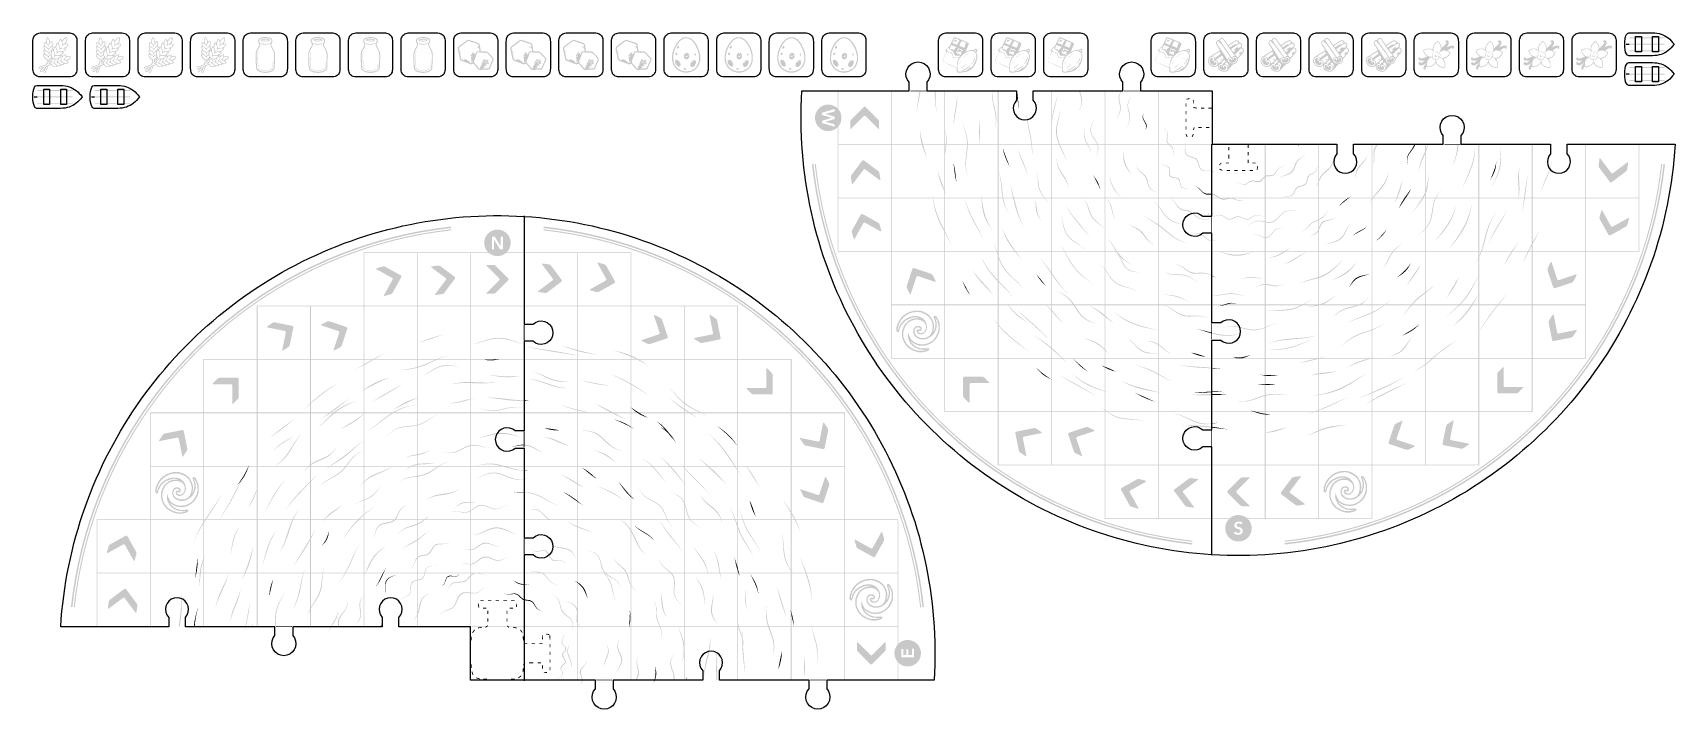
# Model space of a CAD drawing. Header units: millimetres. Extents: x 5 to 723, y 130 to 425.
import ezdxf

# ---------------------------------------------------------------- set-up
doc = ezdxf.new("R2010")
doc.units = ezdxf.units.MM
doc.layers.add('CUT', color=1, linetype='Continuous')
doc.layers.add('RASTER', color=7, linetype='Continuous')

msp = doc.modelspace()

# ---------------------------------------------------------------- hatches: boundary and pattern name
at = {"layer": 'RASTER'}
h = msp.add_hatch(color=7, dxfattribs=at)
h.paths.add_polyline_path([(11.217, 423.218), (11.544, 423.103), (11.871, 422.694), (12.174, 422.097), (12.444, 421.14), (13.237, 421.525), (13.425, 421.467), (13.564, 421.279), (13.564, 420.87), (13.646, 420.625), (13.482, 419.807), (13.319, 419.48), (13.671, 419.341), (13.81, 419.153), (13.81, 418.662), (13.564, 417.926), (13.621, 417.738), (13.752, 417.623), (14.055, 418.58), (14.276, 419.014), (14.546, 419.235), (14.848, 419.096), (14.955, 419.807), (15.118, 420.298), (15.421, 420.813), (15.691, 420.87), (15.911, 420.764), (15.96, 420.65), (16.075, 420.65), (16.181, 421.361), (16.729, 422.367), (16.999, 422.506), (17.105, 422.449), (17.711, 421.713), (17.956, 422.122), (18.61, 422.776), (19.126, 423.079), (19.698, 423.242), (19.804, 423.185), (19.943, 422.997), (19.943, 422.097), (19.698, 421.197), (19.371, 420.543), (19.453, 420.461), (20.107, 420.38), (20.377, 420.241), (20.434, 419.889), (20.213, 419.455), (20.001, 419.259), (19.886, 419.047), (19.183, 418.523), (19.183, 418.392), (19.371, 418.171), (19.232, 417.738), (18.823, 417.329), (18.12, 416.887), (18.087, 416.806), (18.308, 416.618), (18.308, 416.372), (18.169, 416.102), (17.105, 415.252), (17.408, 415.227), (17.572, 415.309), (17.874, 415.088), (18.798, 415.636), (19.289, 415.718), (19.534, 415.473), (19.477, 414.843), (21.088, 414.9), (21.522, 414.679), (21.579, 414.328), (21.44, 414.058), (20.786, 413.403), (19.862, 413.019), (20.295, 412.553), (20.434, 412.283), (20.377, 411.931), (20.189, 411.792), (19.862, 411.71), (18.798, 411.71), (18.717, 411.629), (18.659, 411.277), (18.471, 411.138), (17.408, 411.138), (17.245, 411.22), (17.187, 411.195), (17.245, 411.056), (17.187, 410.705), (16.836, 410.565), (15.691, 410.647), (15.584, 410.263), (15.363, 410.157), (14.3, 410.157), (13.973, 410.238), (13.376, 410.541), (12.804, 411.195), (11.544, 410.705), (11.111, 409.339), (10.563, 408.087), (10.399, 407.842), (10.129, 407.703), (9.884, 407.703), (9.614, 407.842), (9.475, 408.112), (9.475, 408.276), (9.859, 408.987), (9.369, 408.627), (9.009, 408.251), (8.575, 408.03), (8.33, 408.03), (8.109, 408.136), (8.003, 408.357), (8.06, 408.791), (8.96, 409.641), (8.739, 409.666), (8.33, 409.502), (8.003, 409.502), (7.839, 409.421), (7.488, 409.641), (7.43, 410.157), (7.488, 410.263), (7.758, 410.402), (9.475, 410.893), (10.645, 411.441), (10.865, 412.038), (11.029, 412.855), (11.029, 413.346), (10.432, 413.649), (9.941, 414.139), (9.557, 414.818), (9.393, 415.391), (9.45, 415.988), (9.802, 416.127), (9.475, 417.026), (9.475, 417.435), (9.532, 417.542), (9.884, 417.681), (9.475, 418.744), (9.475, 419.153), (9.532, 419.259), (9.884, 419.398), (9.639, 420.052), (9.581, 420.65), (9.639, 420.87), (9.802, 421.034), (10.129, 421.034), (10.677, 420.813), (10.62, 421.852), (10.784, 422.506), (11.086, 423.103)])
h.paths.add_polyline_path([(19.592, 422.89), (18.692, 422.449), (18.12, 421.794), (17.817, 421.197), (17.817, 420.543), (17.899, 420.38), (17.817, 420.216), (17.842, 419.995), (18.659, 420.437), (19.15, 420.846), (19.616, 421.852), (19.534, 422.015), (19.616, 422.179)], flags=0)
h.paths.add_polyline_path([(11.356, 422.833), (11.192, 422.588), (10.947, 421.852), (10.865, 421.116), (11.086, 420.437), (11.462, 420.159), (11.577, 419.946), (11.683, 419.889), (11.765, 419.971), (11.871, 420.437), (12.092, 420.707), (12.149, 421.173), (12.01, 421.197), (11.929, 421.852), (11.462, 422.776)], flags=0)
h.paths.add_polyline_path([(16.999, 422.097), (16.893, 422.04), (16.508, 421.279), (16.345, 420.707), (16.345, 420.052), (16.86, 418.441), (17.408, 418.499), (17.572, 418.58), (18.471, 418.58), (19.395, 419.047), (19.804, 419.455), (20.131, 419.946), (20.131, 420.077), (20.025, 420.134), (18.798, 420.134), (17.956, 419.75), (17.711, 419.586), (17.514, 419.292), (17.384, 419.292), (17.351, 419.374), (17.572, 419.889), (17.572, 420.952), (17.351, 421.549), (17.105, 422.04)], flags=0)
h.paths.add_polyline_path([(13.073, 421.197), (12.934, 421.091), (12.967, 420.977), (12.828, 421.034), (12.395, 420.731), (12.362, 420.519), (11.986, 420.077), (11.847, 419.807), (11.74, 419.014), (11.601, 419.153), (11.601, 419.316), (11.381, 419.75), (10.972, 420.241), (9.908, 420.764), (9.884, 420.216), (10.268, 419.292), (10.514, 419.047), (11.217, 418.687), (11.659, 418.229), (11.789, 418.229), (11.904, 418.441), (12.689, 419.128), (13.073, 419.644), (13.319, 420.543), (13.319, 421.116), (13.237, 421.197)], flags=0)
h.paths.add_polyline_path([(15.609, 420.461), (15.2, 419.562), (15.118, 418.744), (15.609, 417.517), (15.691, 417.19), (15.633, 416.806), (16.427, 417.026), (17.572, 417.026), (18.414, 417.411), (18.905, 417.82), (19.044, 418.09), (18.962, 418.171), (18.389, 418.335), (17.572, 418.335), (16.729, 418.032), (16.369, 417.705), (16.427, 418.989), (16.345, 419.316), (16.042, 419.995)], flags=0)
h.paths.add_polyline_path([(13.482, 419.153), (12.885, 418.932), (12.149, 418.278), (11.847, 417.763), (11.74, 417.378), (11.462, 418.032), (10.972, 418.523), (10.047, 418.989), (9.802, 419.071), (9.72, 418.989), (9.884, 418.417), (10.35, 417.574), (11.217, 417.051), (11.74, 416.479), (12.313, 417.051), (12.526, 417.165), (13.18, 417.902), (13.564, 418.989)], flags=0)
h.paths.add_polyline_path([(14.603, 418.883), (14.464, 418.744), (14.137, 417.763), (14.137, 417.026), (14.546, 415.963), (14.627, 415.554), (14.57, 415.334), (15.118, 415.473), (16.59, 415.473), (17.269, 415.775), (17.923, 416.348), (17.981, 416.454), (17.817, 416.618), (16.672, 416.781), (15.748, 416.479), (15.143, 415.988), (15.118, 416.209), (15.282, 416.454), (15.282, 417.517), (15.061, 418.114)], flags=0)
h.paths.add_polyline_path([(13.458, 417.493), (13.376, 417.46), (13.237, 417.19), (13.073, 416.699), (12.992, 415.554), (13.294, 414.794), (13.507, 414.597), (13.621, 414.385), (13.507, 414.139), (12.934, 413.403), (12.558, 413.044), (12.444, 412.831), (10.972, 411.277), (10.293, 410.893), (9.475, 410.565), (7.758, 410.075), (7.676, 409.993), (7.7, 409.772), (8.085, 409.748), (8.412, 409.829), (10.129, 410.402), (11.356, 410.974), (12.91, 411.547), (13.049, 411.522), (13.213, 411.195), (13.621, 410.786), (14.055, 410.565), (14.791, 410.402), (15.339, 410.508), (15.224, 410.835), (14.734, 411.326), (14.079, 411.735), (13.482, 411.956), (14.079, 412.422), (14.3, 412.855), (14.464, 413.346), (14.464, 413.51), (14.3, 413.673), (14.055, 413.673), (13.785, 413.534), (13.671, 413.322), (13.376, 413.044), (12.992, 412.365), (12.967, 411.899), (11.544, 411.326), (12.444, 412.258), (12.558, 412.471), (13.589, 413.649), (13.867, 414.107), (14.627, 413.919), (15.445, 413.919), (16.042, 414.139), (16.533, 414.467), (16.917, 414.9), (16.672, 415.064), (16.345, 415.145), (15.854, 415.145), (15.691, 415.227), (15.445, 415.145), (15.036, 415.145), (14.439, 414.843), (13.998, 414.434), (13.998, 414.63), (14.3, 415.391), (14.3, 415.8), (14.03, 416.675), (13.671, 417.296)], flags=0)
h.paths.add_polyline_path([(9.859, 417.329), (9.745, 417.247), (9.802, 417.026), (9.966, 416.536), (10.268, 416.021), (11.135, 415.415), (11.577, 414.957), (11.708, 414.957), (11.986, 415.252), (12.607, 415.693), (12.804, 417.084), (11.986, 416.397), (11.765, 415.636), (11.683, 415.554), (11.601, 415.636), (11.601, 416.045), (11.381, 416.479), (10.972, 416.887), (10.375, 417.19)], flags=0)
h.paths.add_polyline_path([(9.72, 415.8), (9.639, 415.718), (9.72, 415.309), (10.187, 414.385), (10.677, 413.976), (11.381, 413.698), (11.438, 413.592), (11.356, 413.428), (11.274, 412.283), (11.111, 411.792), (11.192, 411.71), (11.462, 411.931), (11.683, 412.447), (11.683, 413.019), (11.765, 413.183), (11.789, 413.649), (12.689, 414.139), (12.992, 414.573), (12.722, 415.284), (12.583, 415.309), (12.231, 415.088), (11.904, 414.761), (11.626, 414.107), (11.52, 414.246), (11.52, 414.491), (11.381, 414.761), (10.972, 415.17)], flags=0)
h.paths.add_polyline_path([(19.183, 415.448), (18.365, 415.088), (17.874, 414.597), (17.245, 413.019), (18.005, 412.471), (18.201, 412.258), (18.471, 412.119), (18.717, 412.038), (19.862, 412.038), (20.082, 412.144), (20.05, 412.308), (19.886, 412.553), (19.395, 412.962), (18.635, 413.264), (18.226, 413.264), (18.062, 413.183), (17.981, 413.264), (18.332, 413.485), (18.823, 414.058), (19.126, 414.736), (19.207, 415.064)], flags=0)
h.paths.add_polyline_path([(17.49, 414.982), (16.32, 413.861), (15.715, 412.553), (16.533, 411.98), (16.893, 411.604), (17.163, 411.465), (18.144, 411.383), (18.365, 411.49), (18.25, 411.735), (18.005, 412.062), (17.596, 412.389), (16.836, 412.774), (16.451, 412.635), (16.566, 412.88), (16.778, 412.994), (17.105, 413.322), (17.408, 413.919), (17.572, 414.491), (17.572, 414.9)], flags=0)
h.paths.add_polyline_path([(20.107, 414.655), (19.698, 414.573), (19.265, 414.352), (18.741, 413.534), (19.289, 413.346), (19.698, 413.346), (20.622, 413.731), (21.195, 414.303), (21.252, 414.409), (21.195, 414.516), (20.679, 414.655)], flags=0)
h.paths.add_polyline_path([(12.804, 413.812), (12.068, 413.371), (12.035, 412.962), (12.149, 412.962), (12.231, 413.125), (12.771, 413.649)], flags=0)
h.paths.add_polyline_path([(15.854, 413.755), (15.445, 413.592), (14.816, 413.485), (14.546, 412.774), (14.161, 412.062), (14.897, 411.571), (15.175, 411.277), (15.691, 410.974), (15.936, 410.893), (16.836, 410.893), (16.917, 411.056), (16.778, 411.326), (16.369, 411.735), (15.118, 412.365), (15.552, 412.831), (15.936, 413.673)], flags=0)
h.paths.add_polyline_path([(10.62, 410.484), (9.614, 409.854), (8.763, 408.987), (8.305, 408.627), (8.273, 408.382), (8.469, 408.3), (9.009, 408.66), (9.581, 409.232), (9.696, 409.445), (10.645, 410.377)], flags=0)
h.paths.add_polyline_path([(11.111, 410.484), (11.004, 410.426), (10.595, 409.854), (9.802, 408.276), (9.859, 408.087), (9.966, 408.03), (10.154, 408.087), (10.538, 408.766), (10.947, 409.748), (11.168, 410.426)], flags=0)
h = msp.add_hatch(color=7, dxfattribs=at)
h.paths.add_polyline_path([(34.217, 423.218), (34.544, 423.103), (34.871, 422.694), (35.174, 422.097), (35.444, 421.14), (36.237, 421.525), (36.425, 421.467), (36.564, 421.279), (36.564, 420.87), (36.646, 420.625), (36.482, 419.807), (36.319, 419.48), (36.671, 419.341), (36.81, 419.153), (36.81, 418.662), (36.564, 417.926), (36.621, 417.738), (36.752, 417.623), (37.055, 418.58), (37.276, 419.014), (37.546, 419.235), (37.848, 419.096), (37.955, 419.807), (38.118, 420.298), (38.421, 420.813), (38.691, 420.87), (38.911, 420.764), (38.96, 420.65), (39.075, 420.65), (39.181, 421.361), (39.729, 422.367), (39.999, 422.506), (40.105, 422.449), (40.711, 421.713), (40.956, 422.122), (41.61, 422.776), (42.126, 423.079), (42.698, 423.242), (42.804, 423.185), (42.943, 422.997), (42.943, 422.097), (42.698, 421.197), (42.371, 420.543), (42.453, 420.461), (43.107, 420.38), (43.377, 420.241), (43.434, 419.889), (43.213, 419.455), (43.001, 419.259), (42.886, 419.047), (42.183, 418.523), (42.183, 418.392), (42.371, 418.171), (42.232, 417.738), (41.823, 417.329), (41.12, 416.887), (41.087, 416.806), (41.308, 416.618), (41.308, 416.372), (41.169, 416.102), (40.105, 415.252), (40.408, 415.227), (40.572, 415.309), (40.874, 415.088), (41.798, 415.636), (42.289, 415.718), (42.534, 415.473), (42.477, 414.843), (44.088, 414.9), (44.522, 414.679), (44.579, 414.328), (44.44, 414.058), (43.786, 413.403), (42.862, 413.019), (43.295, 412.553), (43.434, 412.283), (43.377, 411.931), (43.189, 411.792), (42.862, 411.71), (41.798, 411.71), (41.717, 411.629), (41.659, 411.277), (41.471, 411.138), (40.408, 411.138), (40.245, 411.22), (40.187, 411.195), (40.245, 411.056), (40.187, 410.705), (39.836, 410.565), (38.691, 410.647), (38.584, 410.263), (38.363, 410.157), (37.3, 410.157), (36.973, 410.238), (36.376, 410.541), (35.804, 411.195), (34.544, 410.705), (34.111, 409.339), (33.563, 408.087), (33.399, 407.842), (33.129, 407.703), (32.884, 407.703), (32.614, 407.842), (32.475, 408.112), (32.475, 408.276), (32.859, 408.987), (32.369, 408.627), (32.009, 408.251), (31.575, 408.03), (31.33, 408.03), (31.109, 408.136), (31.003, 408.357), (31.06, 408.791), (31.96, 409.641), (31.739, 409.666), (31.33, 409.502), (31.003, 409.502), (30.839, 409.421), (30.488, 409.641), (30.43, 410.157), (30.488, 410.263), (30.758, 410.402), (32.475, 410.893), (33.645, 411.441), (33.865, 412.038), (34.029, 412.855), (34.029, 413.346), (33.432, 413.649), (32.941, 414.139), (32.557, 414.818), (32.393, 415.391), (32.45, 415.988), (32.802, 416.127), (32.475, 417.026), (32.475, 417.435), (32.532, 417.542), (32.884, 417.681), (32.475, 418.744), (32.475, 419.153), (32.532, 419.259), (32.884, 419.398), (32.639, 420.052), (32.581, 420.65), (32.639, 420.87), (32.802, 421.034), (33.129, 421.034), (33.677, 420.813), (33.62, 421.852), (33.784, 422.506), (34.086, 423.103)])
h.paths.add_polyline_path([(42.592, 422.89), (41.692, 422.449), (41.12, 421.794), (40.817, 421.197), (40.817, 420.543), (40.899, 420.38), (40.817, 420.216), (40.842, 419.995), (41.659, 420.437), (42.15, 420.846), (42.616, 421.852), (42.534, 422.015), (42.616, 422.179)], flags=0)
h.paths.add_polyline_path([(34.356, 422.833), (34.192, 422.588), (33.947, 421.852), (33.865, 421.116), (34.086, 420.437), (34.462, 420.159), (34.577, 419.946), (34.683, 419.889), (34.765, 419.971), (34.871, 420.437), (35.092, 420.707), (35.149, 421.173), (35.01, 421.197), (34.929, 421.852), (34.462, 422.776)], flags=0)
h.paths.add_polyline_path([(39.999, 422.097), (39.893, 422.04), (39.508, 421.279), (39.345, 420.707), (39.345, 420.052), (39.86, 418.441), (40.408, 418.499), (40.572, 418.58), (41.471, 418.58), (42.395, 419.047), (42.804, 419.455), (43.131, 419.946), (43.131, 420.077), (43.025, 420.134), (41.798, 420.134), (40.956, 419.75), (40.711, 419.586), (40.514, 419.292), (40.384, 419.292), (40.351, 419.374), (40.572, 419.889), (40.572, 420.952), (40.351, 421.549), (40.105, 422.04)], flags=0)
h.paths.add_polyline_path([(36.073, 421.197), (35.934, 421.091), (35.967, 420.977), (35.828, 421.034), (35.395, 420.731), (35.362, 420.519), (34.986, 420.077), (34.847, 419.807), (34.74, 419.014), (34.601, 419.153), (34.601, 419.316), (34.381, 419.75), (33.972, 420.241), (32.908, 420.764), (32.884, 420.216), (33.268, 419.292), (33.514, 419.047), (34.217, 418.687), (34.659, 418.229), (34.789, 418.229), (34.904, 418.441), (35.689, 419.128), (36.073, 419.644), (36.319, 420.543), (36.319, 421.116), (36.237, 421.197)], flags=0)
h.paths.add_polyline_path([(38.609, 420.461), (38.2, 419.562), (38.118, 418.744), (38.609, 417.517), (38.691, 417.19), (38.633, 416.806), (39.427, 417.026), (40.572, 417.026), (41.414, 417.411), (41.905, 417.82), (42.044, 418.09), (41.962, 418.171), (41.389, 418.335), (40.572, 418.335), (39.729, 418.032), (39.369, 417.705), (39.427, 418.989), (39.345, 419.316), (39.042, 419.995)], flags=0)
h.paths.add_polyline_path([(36.482, 419.153), (35.885, 418.932), (35.149, 418.278), (34.847, 417.763), (34.74, 417.378), (34.462, 418.032), (33.972, 418.523), (33.047, 418.989), (32.802, 419.071), (32.72, 418.989), (32.884, 418.417), (33.35, 417.574), (34.217, 417.051), (34.74, 416.479), (35.313, 417.051), (35.526, 417.165), (36.18, 417.902), (36.564, 418.989)], flags=0)
h.paths.add_polyline_path([(37.603, 418.883), (37.464, 418.744), (37.137, 417.763), (37.137, 417.026), (37.546, 415.963), (37.627, 415.554), (37.57, 415.334), (38.118, 415.473), (39.59, 415.473), (40.269, 415.775), (40.923, 416.348), (40.981, 416.454), (40.817, 416.618), (39.672, 416.781), (38.748, 416.479), (38.143, 415.988), (38.118, 416.209), (38.282, 416.454), (38.282, 417.517), (38.061, 418.114)], flags=0)
h.paths.add_polyline_path([(36.458, 417.493), (36.376, 417.46), (36.237, 417.19), (36.073, 416.699), (35.992, 415.554), (36.294, 414.794), (36.507, 414.597), (36.621, 414.385), (36.507, 414.139), (35.934, 413.403), (35.558, 413.044), (35.444, 412.831), (33.972, 411.277), (33.293, 410.893), (32.475, 410.565), (30.758, 410.075), (30.676, 409.993), (30.7, 409.772), (31.085, 409.748), (31.412, 409.829), (33.129, 410.402), (34.356, 410.974), (35.91, 411.547), (36.049, 411.522), (36.213, 411.195), (36.621, 410.786), (37.055, 410.565), (37.791, 410.402), (38.339, 410.508), (38.224, 410.835), (37.734, 411.326), (37.079, 411.735), (36.482, 411.956), (37.079, 412.422), (37.3, 412.855), (37.464, 413.346), (37.464, 413.51), (37.3, 413.673), (37.055, 413.673), (36.785, 413.534), (36.671, 413.322), (36.376, 413.044), (35.992, 412.365), (35.967, 411.899), (34.544, 411.326), (35.444, 412.258), (35.558, 412.471), (36.589, 413.649), (36.867, 414.107), (37.627, 413.919), (38.445, 413.919), (39.042, 414.139), (39.533, 414.467), (39.917, 414.9), (39.672, 415.064), (39.345, 415.145), (38.854, 415.145), (38.691, 415.227), (38.445, 415.145), (38.036, 415.145), (37.439, 414.843), (36.998, 414.434), (36.998, 414.63), (37.3, 415.391), (37.3, 415.8), (37.03, 416.675), (36.671, 417.296)], flags=0)
h.paths.add_polyline_path([(32.859, 417.329), (32.745, 417.247), (32.802, 417.026), (32.966, 416.536), (33.268, 416.021), (34.135, 415.415), (34.577, 414.957), (34.708, 414.957), (34.986, 415.252), (35.607, 415.693), (35.804, 417.084), (34.986, 416.397), (34.765, 415.636), (34.683, 415.554), (34.601, 415.636), (34.601, 416.045), (34.381, 416.479), (33.972, 416.887), (33.375, 417.19)], flags=0)
h.paths.add_polyline_path([(32.72, 415.8), (32.639, 415.718), (32.72, 415.309), (33.187, 414.385), (33.677, 413.976), (34.381, 413.698), (34.438, 413.592), (34.356, 413.428), (34.274, 412.283), (34.111, 411.792), (34.192, 411.71), (34.462, 411.931), (34.683, 412.447), (34.683, 413.019), (34.765, 413.183), (34.789, 413.649), (35.689, 414.139), (35.992, 414.573), (35.722, 415.284), (35.583, 415.309), (35.231, 415.088), (34.904, 414.761), (34.626, 414.107), (34.52, 414.246), (34.52, 414.491), (34.381, 414.761), (33.972, 415.17)], flags=0)
h.paths.add_polyline_path([(42.183, 415.448), (41.365, 415.088), (40.874, 414.597), (40.245, 413.019), (41.005, 412.471), (41.201, 412.258), (41.471, 412.119), (41.717, 412.038), (42.862, 412.038), (43.082, 412.144), (43.05, 412.308), (42.886, 412.553), (42.395, 412.962), (41.635, 413.264), (41.226, 413.264), (41.062, 413.183), (40.981, 413.264), (41.332, 413.485), (41.823, 414.058), (42.126, 414.736), (42.207, 415.064)], flags=0)
h.paths.add_polyline_path([(40.49, 414.982), (39.32, 413.861), (38.715, 412.553), (39.533, 411.98), (39.893, 411.604), (40.163, 411.465), (41.144, 411.383), (41.365, 411.49), (41.25, 411.735), (41.005, 412.062), (40.596, 412.389), (39.836, 412.774), (39.451, 412.635), (39.566, 412.88), (39.778, 412.994), (40.105, 413.322), (40.408, 413.919), (40.572, 414.491), (40.572, 414.9)], flags=0)
h.paths.add_polyline_path([(43.107, 414.655), (42.698, 414.573), (42.265, 414.352), (41.741, 413.534), (42.289, 413.346), (42.698, 413.346), (43.622, 413.731), (44.195, 414.303), (44.252, 414.409), (44.195, 414.516), (43.679, 414.655)], flags=0)
h.paths.add_polyline_path([(35.804, 413.812), (35.068, 413.371), (35.035, 412.962), (35.149, 412.962), (35.231, 413.125), (35.771, 413.649)], flags=0)
h.paths.add_polyline_path([(38.854, 413.755), (38.445, 413.592), (37.816, 413.485), (37.546, 412.774), (37.161, 412.062), (37.897, 411.571), (38.175, 411.277), (38.691, 410.974), (38.936, 410.893), (39.836, 410.893), (39.917, 411.056), (39.778, 411.326), (39.369, 411.735), (38.118, 412.365), (38.552, 412.831), (38.936, 413.673)], flags=0)
h.paths.add_polyline_path([(33.62, 410.484), (32.614, 409.854), (31.763, 408.987), (31.305, 408.627), (31.273, 408.382), (31.469, 408.3), (32.009, 408.66), (32.581, 409.232), (32.696, 409.445), (33.645, 410.377)], flags=0)
h.paths.add_polyline_path([(34.111, 410.484), (34.004, 410.426), (33.595, 409.854), (32.802, 408.276), (32.859, 408.087), (32.966, 408.03), (33.154, 408.087), (33.538, 408.766), (33.947, 409.748), (34.168, 410.426)], flags=0)
h = msp.add_hatch(color=7, dxfattribs=at)
h.paths.add_polyline_path([(57.217, 423.218), (57.544, 423.103), (57.871, 422.694), (58.174, 422.097), (58.444, 421.14), (59.237, 421.525), (59.425, 421.467), (59.564, 421.279), (59.564, 420.87), (59.646, 420.625), (59.482, 419.807), (59.319, 419.48), (59.671, 419.341), (59.81, 419.153), (59.81, 418.662), (59.564, 417.926), (59.621, 417.738), (59.752, 417.623), (60.055, 418.58), (60.276, 419.014), (60.546, 419.235), (60.848, 419.096), (60.955, 419.807), (61.118, 420.298), (61.421, 420.813), (61.691, 420.87), (61.911, 420.764), (61.96, 420.65), (62.075, 420.65), (62.181, 421.361), (62.729, 422.367), (62.999, 422.506), (63.105, 422.449), (63.711, 421.713), (63.956, 422.122), (64.61, 422.776), (65.126, 423.079), (65.698, 423.242), (65.804, 423.185), (65.943, 422.997), (65.943, 422.097), (65.698, 421.197), (65.371, 420.543), (65.453, 420.461), (66.107, 420.38), (66.377, 420.241), (66.434, 419.889), (66.213, 419.455), (66.001, 419.259), (65.886, 419.047), (65.183, 418.523), (65.183, 418.392), (65.371, 418.171), (65.232, 417.738), (64.823, 417.329), (64.12, 416.887), (64.087, 416.806), (64.308, 416.618), (64.308, 416.372), (64.169, 416.102), (63.105, 415.252), (63.408, 415.227), (63.572, 415.309), (63.874, 415.088), (64.798, 415.636), (65.289, 415.718), (65.534, 415.473), (65.477, 414.843), (67.088, 414.9), (67.522, 414.679), (67.579, 414.328), (67.44, 414.058), (66.786, 413.403), (65.862, 413.019), (66.295, 412.553), (66.434, 412.283), (66.377, 411.931), (66.189, 411.792), (65.862, 411.71), (64.798, 411.71), (64.717, 411.629), (64.659, 411.277), (64.471, 411.138), (63.408, 411.138), (63.245, 411.22), (63.187, 411.195), (63.245, 411.056), (63.187, 410.705), (62.836, 410.565), (61.691, 410.647), (61.584, 410.263), (61.363, 410.157), (60.3, 410.157), (59.973, 410.238), (59.376, 410.541), (58.804, 411.195), (57.544, 410.705), (57.111, 409.339), (56.563, 408.087), (56.399, 407.842), (56.129, 407.703), (55.884, 407.703), (55.614, 407.842), (55.475, 408.112), (55.475, 408.276), (55.859, 408.987), (55.369, 408.627), (55.009, 408.251), (54.575, 408.03), (54.33, 408.03), (54.109, 408.136), (54.003, 408.357), (54.06, 408.791), (54.96, 409.641), (54.739, 409.666), (54.33, 409.502), (54.003, 409.502), (53.839, 409.421), (53.488, 409.641), (53.43, 410.157), (53.488, 410.263), (53.758, 410.402), (55.475, 410.893), (56.645, 411.441), (56.865, 412.038), (57.029, 412.855), (57.029, 413.346), (56.432, 413.649), (55.941, 414.139), (55.557, 414.818), (55.393, 415.391), (55.45, 415.988), (55.802, 416.127), (55.475, 417.026), (55.475, 417.435), (55.532, 417.542), (55.884, 417.681), (55.475, 418.744), (55.475, 419.153), (55.532, 419.259), (55.884, 419.398), (55.639, 420.052), (55.581, 420.65), (55.639, 420.87), (55.802, 421.034), (56.129, 421.034), (56.677, 420.813), (56.62, 421.852), (56.784, 422.506), (57.086, 423.103)])
h.paths.add_polyline_path([(65.592, 422.89), (64.692, 422.449), (64.12, 421.794), (63.817, 421.197), (63.817, 420.543), (63.899, 420.38), (63.817, 420.216), (63.842, 419.995), (64.659, 420.437), (65.15, 420.846), (65.616, 421.852), (65.534, 422.015), (65.616, 422.179)], flags=0)
h.paths.add_polyline_path([(57.356, 422.833), (57.192, 422.588), (56.947, 421.852), (56.865, 421.116), (57.086, 420.437), (57.462, 420.159), (57.577, 419.946), (57.683, 419.889), (57.765, 419.971), (57.871, 420.437), (58.092, 420.707), (58.149, 421.173), (58.01, 421.197), (57.929, 421.852), (57.462, 422.776)], flags=0)
h.paths.add_polyline_path([(62.999, 422.097), (62.893, 422.04), (62.508, 421.279), (62.345, 420.707), (62.345, 420.052), (62.86, 418.441), (63.408, 418.499), (63.572, 418.58), (64.471, 418.58), (65.395, 419.047), (65.804, 419.455), (66.131, 419.946), (66.131, 420.077), (66.025, 420.134), (64.798, 420.134), (63.956, 419.75), (63.711, 419.586), (63.514, 419.292), (63.384, 419.292), (63.351, 419.374), (63.572, 419.889), (63.572, 420.952), (63.351, 421.549), (63.105, 422.04)], flags=0)
h.paths.add_polyline_path([(59.073, 421.197), (58.934, 421.091), (58.967, 420.977), (58.828, 421.034), (58.395, 420.731), (58.362, 420.519), (57.986, 420.077), (57.847, 419.807), (57.74, 419.014), (57.601, 419.153), (57.601, 419.316), (57.381, 419.75), (56.972, 420.241), (55.908, 420.764), (55.884, 420.216), (56.268, 419.292), (56.514, 419.047), (57.217, 418.687), (57.659, 418.229), (57.789, 418.229), (57.904, 418.441), (58.689, 419.128), (59.073, 419.644), (59.319, 420.543), (59.319, 421.116), (59.237, 421.197)], flags=0)
h.paths.add_polyline_path([(61.609, 420.461), (61.2, 419.562), (61.118, 418.744), (61.609, 417.517), (61.691, 417.19), (61.633, 416.806), (62.427, 417.026), (63.572, 417.026), (64.414, 417.411), (64.905, 417.82), (65.044, 418.09), (64.962, 418.171), (64.389, 418.335), (63.572, 418.335), (62.729, 418.032), (62.369, 417.705), (62.427, 418.989), (62.345, 419.316), (62.042, 419.995)], flags=0)
h.paths.add_polyline_path([(59.482, 419.153), (58.885, 418.932), (58.149, 418.278), (57.847, 417.763), (57.74, 417.378), (57.462, 418.032), (56.972, 418.523), (56.047, 418.989), (55.802, 419.071), (55.72, 418.989), (55.884, 418.417), (56.35, 417.574), (57.217, 417.051), (57.74, 416.479), (58.313, 417.051), (58.526, 417.165), (59.18, 417.902), (59.564, 418.989)], flags=0)
h.paths.add_polyline_path([(60.603, 418.883), (60.464, 418.744), (60.137, 417.763), (60.137, 417.026), (60.546, 415.963), (60.627, 415.554), (60.57, 415.334), (61.118, 415.473), (62.59, 415.473), (63.269, 415.775), (63.923, 416.348), (63.981, 416.454), (63.817, 416.618), (62.672, 416.781), (61.748, 416.479), (61.143, 415.988), (61.118, 416.209), (61.282, 416.454), (61.282, 417.517), (61.061, 418.114)], flags=0)
h.paths.add_polyline_path([(59.458, 417.493), (59.376, 417.46), (59.237, 417.19), (59.073, 416.699), (58.992, 415.554), (59.294, 414.794), (59.507, 414.597), (59.621, 414.385), (59.507, 414.139), (58.934, 413.403), (58.558, 413.044), (58.444, 412.831), (56.972, 411.277), (56.293, 410.893), (55.475, 410.565), (53.758, 410.075), (53.676, 409.993), (53.7, 409.772), (54.085, 409.748), (54.412, 409.829), (56.129, 410.402), (57.356, 410.974), (58.91, 411.547), (59.049, 411.522), (59.213, 411.195), (59.621, 410.786), (60.055, 410.565), (60.791, 410.402), (61.339, 410.508), (61.224, 410.835), (60.734, 411.326), (60.079, 411.735), (59.482, 411.956), (60.079, 412.422), (60.3, 412.855), (60.464, 413.346), (60.464, 413.51), (60.3, 413.673), (60.055, 413.673), (59.785, 413.534), (59.671, 413.322), (59.376, 413.044), (58.992, 412.365), (58.967, 411.899), (57.544, 411.326), (58.444, 412.258), (58.558, 412.471), (59.589, 413.649), (59.867, 414.107), (60.627, 413.919), (61.445, 413.919), (62.042, 414.139), (62.533, 414.467), (62.917, 414.9), (62.672, 415.064), (62.345, 415.145), (61.854, 415.145), (61.691, 415.227), (61.445, 415.145), (61.036, 415.145), (60.439, 414.843), (59.998, 414.434), (59.998, 414.63), (60.3, 415.391), (60.3, 415.8), (60.03, 416.675), (59.671, 417.296)], flags=0)
h.paths.add_polyline_path([(55.859, 417.329), (55.745, 417.247), (55.802, 417.026), (55.966, 416.536), (56.268, 416.021), (57.135, 415.415), (57.577, 414.957), (57.708, 414.957), (57.986, 415.252), (58.607, 415.693), (58.804, 417.084), (57.986, 416.397), (57.765, 415.636), (57.683, 415.554), (57.601, 415.636), (57.601, 416.045), (57.381, 416.479), (56.972, 416.887), (56.375, 417.19)], flags=0)
h.paths.add_polyline_path([(55.72, 415.8), (55.639, 415.718), (55.72, 415.309), (56.187, 414.385), (56.677, 413.976), (57.381, 413.698), (57.438, 413.592), (57.356, 413.428), (57.274, 412.283), (57.111, 411.792), (57.192, 411.71), (57.462, 411.931), (57.683, 412.447), (57.683, 413.019), (57.765, 413.183), (57.789, 413.649), (58.689, 414.139), (58.992, 414.573), (58.722, 415.284), (58.583, 415.309), (58.231, 415.088), (57.904, 414.761), (57.626, 414.107), (57.52, 414.246), (57.52, 414.491), (57.381, 414.761), (56.972, 415.17)], flags=0)
h.paths.add_polyline_path([(65.183, 415.448), (64.365, 415.088), (63.874, 414.597), (63.245, 413.019), (64.005, 412.471), (64.201, 412.258), (64.471, 412.119), (64.717, 412.038), (65.862, 412.038), (66.082, 412.144), (66.05, 412.308), (65.886, 412.553), (65.395, 412.962), (64.635, 413.264), (64.226, 413.264), (64.062, 413.183), (63.981, 413.264), (64.332, 413.485), (64.823, 414.058), (65.126, 414.736), (65.207, 415.064)], flags=0)
h.paths.add_polyline_path([(63.49, 414.982), (62.32, 413.861), (61.715, 412.553), (62.533, 411.98), (62.893, 411.604), (63.163, 411.465), (64.144, 411.383), (64.365, 411.49), (64.25, 411.735), (64.005, 412.062), (63.596, 412.389), (62.836, 412.774), (62.451, 412.635), (62.566, 412.88), (62.778, 412.994), (63.105, 413.322), (63.408, 413.919), (63.572, 414.491), (63.572, 414.9)], flags=0)
h.paths.add_polyline_path([(66.107, 414.655), (65.698, 414.573), (65.265, 414.352), (64.741, 413.534), (65.289, 413.346), (65.698, 413.346), (66.622, 413.731), (67.195, 414.303), (67.252, 414.409), (67.195, 414.516), (66.679, 414.655)], flags=0)
h.paths.add_polyline_path([(58.804, 413.812), (58.068, 413.371), (58.035, 412.962), (58.149, 412.962), (58.231, 413.125), (58.771, 413.649)], flags=0)
h.paths.add_polyline_path([(61.854, 413.755), (61.445, 413.592), (60.816, 413.485), (60.546, 412.774), (60.161, 412.062), (60.897, 411.571), (61.175, 411.277), (61.691, 410.974), (61.936, 410.893), (62.836, 410.893), (62.917, 411.056), (62.778, 411.326), (62.369, 411.735), (61.118, 412.365), (61.552, 412.831), (61.936, 413.673)], flags=0)
h.paths.add_polyline_path([(56.62, 410.484), (55.614, 409.854), (54.763, 408.987), (54.305, 408.627), (54.273, 408.382), (54.469, 408.3), (55.009, 408.66), (55.581, 409.232), (55.696, 409.445), (56.645, 410.377)], flags=0)
h.paths.add_polyline_path([(57.111, 410.484), (57.004, 410.426), (56.595, 409.854), (55.802, 408.276), (55.859, 408.087), (55.966, 408.03), (56.154, 408.087), (56.538, 408.766), (56.947, 409.748), (57.168, 410.426)], flags=0)
h = msp.add_hatch(color=7, dxfattribs=at)
h.paths.add_polyline_path([(80.217, 423.218), (80.544, 423.103), (80.871, 422.694), (81.174, 422.097), (81.444, 421.14), (82.237, 421.525), (82.425, 421.467), (82.564, 421.279), (82.564, 420.87), (82.646, 420.625), (82.482, 419.807), (82.319, 419.48), (82.671, 419.341), (82.81, 419.153), (82.81, 418.662), (82.564, 417.926), (82.621, 417.738), (82.752, 417.623), (83.055, 418.58), (83.276, 419.014), (83.546, 419.235), (83.848, 419.096), (83.955, 419.807), (84.118, 420.298), (84.421, 420.813), (84.691, 420.87), (84.911, 420.764), (84.96, 420.65), (85.075, 420.65), (85.181, 421.361), (85.729, 422.367), (85.999, 422.506), (86.105, 422.449), (86.711, 421.713), (86.956, 422.122), (87.61, 422.776), (88.126, 423.079), (88.698, 423.242), (88.804, 423.185), (88.943, 422.997), (88.943, 422.097), (88.698, 421.197), (88.371, 420.543), (88.453, 420.461), (89.107, 420.38), (89.377, 420.241), (89.434, 419.889), (89.213, 419.455), (89.001, 419.259), (88.886, 419.047), (88.183, 418.523), (88.183, 418.392), (88.371, 418.171), (88.232, 417.738), (87.823, 417.329), (87.12, 416.887), (87.087, 416.806), (87.308, 416.618), (87.308, 416.372), (87.169, 416.102), (86.105, 415.252), (86.408, 415.227), (86.572, 415.309), (86.874, 415.088), (87.798, 415.636), (88.289, 415.718), (88.534, 415.473), (88.477, 414.843), (90.088, 414.9), (90.522, 414.679), (90.579, 414.328), (90.44, 414.058), (89.786, 413.403), (88.862, 413.019), (89.295, 412.553), (89.434, 412.283), (89.377, 411.931), (89.189, 411.792), (88.862, 411.71), (87.798, 411.71), (87.717, 411.629), (87.659, 411.277), (87.471, 411.138), (86.408, 411.138), (86.245, 411.22), (86.187, 411.195), (86.245, 411.056), (86.187, 410.705), (85.836, 410.565), (84.691, 410.647), (84.584, 410.263), (84.363, 410.157), (83.3, 410.157), (82.973, 410.238), (82.376, 410.541), (81.804, 411.195), (80.544, 410.705), (80.111, 409.339), (79.563, 408.087), (79.399, 407.842), (79.129, 407.703), (78.884, 407.703), (78.614, 407.842), (78.475, 408.112), (78.475, 408.276), (78.859, 408.987), (78.369, 408.627), (78.009, 408.251), (77.575, 408.03), (77.33, 408.03), (77.109, 408.136), (77.003, 408.357), (77.06, 408.791), (77.96, 409.641), (77.739, 409.666), (77.33, 409.502), (77.003, 409.502), (76.839, 409.421), (76.488, 409.641), (76.43, 410.157), (76.488, 410.263), (76.758, 410.402), (78.475, 410.893), (79.645, 411.441), (79.865, 412.038), (80.029, 412.855), (80.029, 413.346), (79.432, 413.649), (78.941, 414.139), (78.557, 414.818), (78.393, 415.391), (78.45, 415.988), (78.802, 416.127), (78.475, 417.026), (78.475, 417.435), (78.532, 417.542), (78.884, 417.681), (78.475, 418.744), (78.475, 419.153), (78.532, 419.259), (78.884, 419.398), (78.639, 420.052), (78.581, 420.65), (78.639, 420.87), (78.802, 421.034), (79.129, 421.034), (79.677, 420.813), (79.62, 421.852), (79.784, 422.506), (80.086, 423.103)])
h.paths.add_polyline_path([(88.592, 422.89), (87.692, 422.449), (87.12, 421.794), (86.817, 421.197), (86.817, 420.543), (86.899, 420.38), (86.817, 420.216), (86.842, 419.995), (87.659, 420.437), (88.15, 420.846), (88.616, 421.852), (88.534, 422.015), (88.616, 422.179)], flags=0)
h.paths.add_polyline_path([(80.356, 422.833), (80.192, 422.588), (79.947, 421.852), (79.865, 421.116), (80.086, 420.437), (80.462, 420.159), (80.577, 419.946), (80.683, 419.889), (80.765, 419.971), (80.871, 420.437), (81.092, 420.707), (81.149, 421.173), (81.01, 421.197), (80.929, 421.852), (80.462, 422.776)], flags=0)
h.paths.add_polyline_path([(85.999, 422.097), (85.893, 422.04), (85.508, 421.279), (85.345, 420.707), (85.345, 420.052), (85.86, 418.441), (86.408, 418.499), (86.572, 418.58), (87.471, 418.58), (88.395, 419.047), (88.804, 419.455), (89.131, 419.946), (89.131, 420.077), (89.025, 420.134), (87.798, 420.134), (86.956, 419.75), (86.711, 419.586), (86.514, 419.292), (86.384, 419.292), (86.351, 419.374), (86.572, 419.889), (86.572, 420.952), (86.351, 421.549), (86.105, 422.04)], flags=0)
h.paths.add_polyline_path([(82.073, 421.197), (81.934, 421.091), (81.967, 420.977), (81.828, 421.034), (81.395, 420.731), (81.362, 420.519), (80.986, 420.077), (80.847, 419.807), (80.74, 419.014), (80.601, 419.153), (80.601, 419.316), (80.381, 419.75), (79.972, 420.241), (78.908, 420.764), (78.884, 420.216), (79.268, 419.292), (79.514, 419.047), (80.217, 418.687), (80.659, 418.229), (80.789, 418.229), (80.904, 418.441), (81.689, 419.128), (82.073, 419.644), (82.319, 420.543), (82.319, 421.116), (82.237, 421.197)], flags=0)
h.paths.add_polyline_path([(84.609, 420.461), (84.2, 419.562), (84.118, 418.744), (84.609, 417.517), (84.691, 417.19), (84.633, 416.806), (85.427, 417.026), (86.572, 417.026), (87.414, 417.411), (87.905, 417.82), (88.044, 418.09), (87.962, 418.171), (87.389, 418.335), (86.572, 418.335), (85.729, 418.032), (85.369, 417.705), (85.427, 418.989), (85.345, 419.316), (85.042, 419.995)], flags=0)
h.paths.add_polyline_path([(82.482, 419.153), (81.885, 418.932), (81.149, 418.278), (80.847, 417.763), (80.74, 417.378), (80.462, 418.032), (79.972, 418.523), (79.047, 418.989), (78.802, 419.071), (78.72, 418.989), (78.884, 418.417), (79.35, 417.574), (80.217, 417.051), (80.74, 416.479), (81.313, 417.051), (81.526, 417.165), (82.18, 417.902), (82.564, 418.989)], flags=0)
h.paths.add_polyline_path([(83.603, 418.883), (83.464, 418.744), (83.137, 417.763), (83.137, 417.026), (83.546, 415.963), (83.627, 415.554), (83.57, 415.334), (84.118, 415.473), (85.59, 415.473), (86.269, 415.775), (86.923, 416.348), (86.981, 416.454), (86.817, 416.618), (85.672, 416.781), (84.748, 416.479), (84.143, 415.988), (84.118, 416.209), (84.282, 416.454), (84.282, 417.517), (84.061, 418.114)], flags=0)
h.paths.add_polyline_path([(82.458, 417.493), (82.376, 417.46), (82.237, 417.19), (82.073, 416.699), (81.992, 415.554), (82.294, 414.794), (82.507, 414.597), (82.621, 414.385), (82.507, 414.139), (81.934, 413.403), (81.558, 413.044), (81.444, 412.831), (79.972, 411.277), (79.293, 410.893), (78.475, 410.565), (76.758, 410.075), (76.676, 409.993), (76.7, 409.772), (77.085, 409.748), (77.412, 409.829), (79.129, 410.402), (80.356, 410.974), (81.91, 411.547), (82.049, 411.522), (82.213, 411.195), (82.621, 410.786), (83.055, 410.565), (83.791, 410.402), (84.339, 410.508), (84.224, 410.835), (83.734, 411.326), (83.079, 411.735), (82.482, 411.956), (83.079, 412.422), (83.3, 412.855), (83.464, 413.346), (83.464, 413.51), (83.3, 413.673), (83.055, 413.673), (82.785, 413.534), (82.671, 413.322), (82.376, 413.044), (81.992, 412.365), (81.967, 411.899), (80.544, 411.326), (81.444, 412.258), (81.558, 412.471), (82.589, 413.649), (82.867, 414.107), (83.627, 413.919), (84.445, 413.919), (85.042, 414.139), (85.533, 414.467), (85.917, 414.9), (85.672, 415.064), (85.345, 415.145), (84.854, 415.145), (84.691, 415.227), (84.445, 415.145), (84.036, 415.145), (83.439, 414.843), (82.998, 414.434), (82.998, 414.63), (83.3, 415.391), (83.3, 415.8), (83.03, 416.675), (82.671, 417.296)], flags=0)
h.paths.add_polyline_path([(78.859, 417.329), (78.745, 417.247), (78.802, 417.026), (78.966, 416.536), (79.268, 416.021), (80.135, 415.415), (80.577, 414.957), (80.708, 414.957), (80.986, 415.252), (81.607, 415.693), (81.804, 417.084), (80.986, 416.397), (80.765, 415.636), (80.683, 415.554), (80.601, 415.636), (80.601, 416.045), (80.381, 416.479), (79.972, 416.887), (79.375, 417.19)], flags=0)
h.paths.add_polyline_path([(78.72, 415.8), (78.639, 415.718), (78.72, 415.309), (79.187, 414.385), (79.677, 413.976), (80.381, 413.698), (80.438, 413.592), (80.356, 413.428), (80.274, 412.283), (80.111, 411.792), (80.192, 411.71), (80.462, 411.931), (80.683, 412.447), (80.683, 413.019), (80.765, 413.183), (80.789, 413.649), (81.689, 414.139), (81.992, 414.573), (81.722, 415.284), (81.583, 415.309), (81.231, 415.088), (80.904, 414.761), (80.626, 414.107), (80.52, 414.246), (80.52, 414.491), (80.381, 414.761), (79.972, 415.17)], flags=0)
h.paths.add_polyline_path([(88.183, 415.448), (87.365, 415.088), (86.874, 414.597), (86.245, 413.019), (87.005, 412.471), (87.201, 412.258), (87.471, 412.119), (87.717, 412.038), (88.862, 412.038), (89.082, 412.144), (89.05, 412.308), (88.886, 412.553), (88.395, 412.962), (87.635, 413.264), (87.226, 413.264), (87.062, 413.183), (86.981, 413.264), (87.332, 413.485), (87.823, 414.058), (88.126, 414.736), (88.207, 415.064)], flags=0)
h.paths.add_polyline_path([(86.49, 414.982), (85.32, 413.861), (84.715, 412.553), (85.533, 411.98), (85.893, 411.604), (86.163, 411.465), (87.144, 411.383), (87.365, 411.49), (87.25, 411.735), (87.005, 412.062), (86.596, 412.389), (85.836, 412.774), (85.451, 412.635), (85.566, 412.88), (85.778, 412.994), (86.105, 413.322), (86.408, 413.919), (86.572, 414.491), (86.572, 414.9)], flags=0)
h.paths.add_polyline_path([(89.107, 414.655), (88.698, 414.573), (88.265, 414.352), (87.741, 413.534), (88.289, 413.346), (88.698, 413.346), (89.622, 413.731), (90.195, 414.303), (90.252, 414.409), (90.195, 414.516), (89.679, 414.655)], flags=0)
h.paths.add_polyline_path([(81.804, 413.812), (81.068, 413.371), (81.035, 412.962), (81.149, 412.962), (81.231, 413.125), (81.771, 413.649)], flags=0)
h.paths.add_polyline_path([(84.854, 413.755), (84.445, 413.592), (83.816, 413.485), (83.546, 412.774), (83.161, 412.062), (83.897, 411.571), (84.175, 411.277), (84.691, 410.974), (84.936, 410.893), (85.836, 410.893), (85.917, 411.056), (85.778, 411.326), (85.369, 411.735), (84.118, 412.365), (84.552, 412.831), (84.936, 413.673)], flags=0)
h.paths.add_polyline_path([(79.62, 410.484), (78.614, 409.854), (77.763, 408.987), (77.305, 408.627), (77.273, 408.382), (77.469, 408.3), (78.009, 408.66), (78.581, 409.232), (78.696, 409.445), (79.645, 410.377)], flags=0)
h.paths.add_polyline_path([(80.111, 410.484), (80.004, 410.426), (79.595, 409.854), (78.802, 408.276), (78.859, 408.087), (78.966, 408.03), (79.154, 408.087), (79.538, 408.766), (79.947, 409.748), (80.168, 410.426)], flags=0)
h = msp.add_hatch(color=7, dxfattribs=at)
h.paths.add_polyline_path([(105.659, 423.281), (107.287, 423.305), (107.444, 423.226), (107.759, 423.226), (108.624, 422.99), (109.198, 422.699), (109.356, 422.542), (109.568, 422.125), (109.647, 421.574), (109.568, 421.417), (109.568, 421.023), (109.356, 420.607), (109.096, 420.316), (109.175, 419.686), (109.623, 418.719), (110.512, 417.09), (110.748, 415.989), (110.748, 413.472), (110.669, 413.315), (110.669, 411.663), (110.59, 411.506), (110.59, 409.854), (110.512, 409.461), (110.299, 409.044), (109.749, 408.493), (108.624, 407.966), (107.601, 407.73), (107.051, 407.73), (106.893, 407.651), (106.107, 407.651), (105.95, 407.73), (104.927, 407.809), (104.14, 408.045), (103.252, 408.493), (102.78, 408.965), (102.567, 409.382), (102.41, 410.011), (102.331, 412.371), (102.253, 412.528), (102.253, 416.225), (102.567, 417.326), (103.747, 419.529), (103.904, 420.08), (103.881, 420.371), (103.645, 420.607), (103.432, 421.023), (103.354, 421.889), (103.645, 422.542), (103.959, 422.778), (104.848, 423.147)])
h.paths.add_polyline_path([(106.264, 422.911), (106.107, 422.833), (105.478, 422.833), (104.612, 422.597), (104.038, 422.306), (103.826, 421.889), (103.826, 421.338), (103.904, 421.102), (104.298, 420.552), (104.298, 419.844), (104.14, 419.372), (103.645, 418.373), (102.961, 417.169), (102.725, 416.383), (102.725, 416.068), (102.646, 415.911), (102.725, 411.899), (102.803, 411.742), (102.803, 410.64), (102.882, 410.483), (102.882, 409.854), (102.961, 409.539), (103.094, 409.28), (103.488, 408.886), (103.983, 408.595), (104.927, 408.281), (105.792, 408.202), (105.95, 408.123), (107.129, 408.123), (108.624, 408.438), (109.513, 408.886), (109.906, 409.28), (110.04, 409.539), (110.119, 409.775), (110.119, 411.27), (110.197, 411.427), (110.197, 412.686), (110.276, 412.843), (110.354, 415.439), (110.276, 415.596), (110.197, 416.54), (109.961, 417.248), (109.017, 418.978), (108.703, 419.922), (108.703, 420.552), (108.962, 420.843), (109.175, 421.417), (109.175, 421.889), (109.041, 422.148), (108.805, 422.384), (107.916, 422.754)], flags=0)
h.paths.add_polyline_path([(105.973, 422.573), (106.972, 422.597), (107.129, 422.518), (107.601, 422.518), (108.333, 422.227), (108.467, 421.967), (108.364, 421.755), (108.176, 421.629), (107.444, 421.417), (105.635, 421.417), (105.242, 421.495), (104.746, 421.708), (104.589, 421.865), (104.534, 421.967), (104.589, 422.148), (105.084, 422.439)], flags=0)
h.paths.add_polyline_path([(105.714, 422.203), (104.951, 421.944), (105.163, 421.81), (105.478, 421.81), (105.635, 421.731), (107.444, 421.731), (107.837, 421.81), (107.916, 421.889), (107.861, 421.991), (107.287, 422.203)], flags=0)
h.paths.add_polyline_path([(108.49, 420.685), (108.545, 420.63), (108.412, 420.371), (107.68, 420.08), (107.365, 420.08), (107.208, 420.001), (105.635, 420.001), (105.478, 420.08), (105.163, 420.08), (104.589, 420.292), (104.455, 420.552), (104.612, 420.63), (105.006, 420.473), (105.792, 420.394), (105.95, 420.316), (107.129, 420.316), (107.287, 420.394), (107.995, 420.473)], flags=0)
h.paths.add_polyline_path([(103.377, 417.067), (103.511, 417.012), (103.196, 415.832), (103.196, 414.495), (103.275, 414.337), (103.275, 412.843), (103.354, 412.686), (103.354, 410.955), (103.432, 410.798), (103.432, 409.932), (103.566, 409.673), (103.959, 409.358), (104.376, 409.146), (105.556, 408.831), (106.524, 408.776), (107.523, 408.831), (108.231, 408.989), (109.198, 409.437), (109.434, 409.673), (109.568, 410.011), (109.568, 410.955), (109.702, 411.246), (109.725, 409.932), (109.513, 409.516), (109.277, 409.28), (108.545, 408.91), (107.68, 408.674), (107.365, 408.674), (107.208, 408.595), (105.871, 408.595), (105.714, 408.674), (105.32, 408.674), (104.298, 408.989), (103.724, 409.28), (103.409, 409.594), (103.275, 409.854), (103.275, 410.483), (103.196, 410.64), (103.196, 412.214), (103.118, 412.371), (103.118, 413.865), (103.039, 414.023), (103.039, 415.989)], flags=0)
h.paths.add_polyline_path([(109.749, 412.19), (109.804, 412.135), (109.804, 411.427), (109.725, 411.348), (109.647, 411.427), (109.647, 411.584), (109.725, 411.742)], flags=0)
h = msp.add_hatch(color=7, dxfattribs=at)
h.paths.add_polyline_path([(128.659, 423.281), (130.287, 423.305), (130.444, 423.226), (130.759, 423.226), (131.624, 422.99), (132.198, 422.699), (132.356, 422.542), (132.568, 422.125), (132.647, 421.574), (132.568, 421.417), (132.568, 421.023), (132.356, 420.607), (132.096, 420.316), (132.175, 419.686), (132.623, 418.719), (133.512, 417.09), (133.748, 415.989), (133.748, 413.472), (133.669, 413.315), (133.669, 411.663), (133.59, 411.506), (133.59, 409.854), (133.512, 409.461), (133.299, 409.044), (132.749, 408.493), (131.624, 407.966), (130.601, 407.73), (130.051, 407.73), (129.893, 407.651), (129.107, 407.651), (128.95, 407.73), (127.927, 407.809), (127.14, 408.045), (126.252, 408.493), (125.78, 408.965), (125.567, 409.382), (125.41, 410.011), (125.331, 412.371), (125.253, 412.528), (125.253, 416.225), (125.567, 417.326), (126.747, 419.529), (126.904, 420.08), (126.881, 420.371), (126.645, 420.607), (126.432, 421.023), (126.354, 421.889), (126.645, 422.542), (126.959, 422.778), (127.848, 423.147)])
h.paths.add_polyline_path([(129.264, 422.911), (129.107, 422.833), (128.478, 422.833), (127.612, 422.597), (127.038, 422.306), (126.826, 421.889), (126.826, 421.338), (126.904, 421.102), (127.298, 420.552), (127.298, 419.844), (127.14, 419.372), (126.645, 418.373), (125.961, 417.169), (125.725, 416.383), (125.725, 416.068), (125.646, 415.911), (125.725, 411.899), (125.803, 411.742), (125.803, 410.64), (125.882, 410.483), (125.882, 409.854), (125.961, 409.539), (126.094, 409.28), (126.488, 408.886), (126.983, 408.595), (127.927, 408.281), (128.792, 408.202), (128.95, 408.123), (130.129, 408.123), (131.624, 408.438), (132.513, 408.886), (132.906, 409.28), (133.04, 409.539), (133.119, 409.775), (133.119, 411.27), (133.197, 411.427), (133.197, 412.686), (133.276, 412.843), (133.354, 415.439), (133.276, 415.596), (133.197, 416.54), (132.961, 417.248), (132.017, 418.978), (131.703, 419.922), (131.703, 420.552), (131.962, 420.843), (132.175, 421.417), (132.175, 421.889), (132.041, 422.148), (131.805, 422.384), (130.916, 422.754)], flags=0)
h.paths.add_polyline_path([(128.973, 422.573), (129.972, 422.597), (130.129, 422.518), (130.601, 422.518), (131.333, 422.227), (131.467, 421.967), (131.364, 421.755), (131.176, 421.629), (130.444, 421.417), (128.635, 421.417), (128.242, 421.495), (127.746, 421.708), (127.589, 421.865), (127.534, 421.967), (127.589, 422.148), (128.084, 422.439)], flags=0)
h.paths.add_polyline_path([(128.714, 422.203), (127.951, 421.944), (128.163, 421.81), (128.478, 421.81), (128.635, 421.731), (130.444, 421.731), (130.837, 421.81), (130.916, 421.889), (130.861, 421.991), (130.287, 422.203)], flags=0)
h.paths.add_polyline_path([(131.49, 420.685), (131.545, 420.63), (131.412, 420.371), (130.68, 420.08), (130.365, 420.08), (130.208, 420.001), (128.635, 420.001), (128.478, 420.08), (128.163, 420.08), (127.589, 420.292), (127.455, 420.552), (127.612, 420.63), (128.006, 420.473), (128.792, 420.394), (128.95, 420.316), (130.129, 420.316), (130.287, 420.394), (130.995, 420.473)], flags=0)
h.paths.add_polyline_path([(126.377, 417.067), (126.511, 417.012), (126.196, 415.832), (126.196, 414.495), (126.275, 414.337), (126.275, 412.843), (126.354, 412.686), (126.354, 410.955), (126.432, 410.798), (126.432, 409.932), (126.566, 409.673), (126.959, 409.358), (127.376, 409.146), (128.556, 408.831), (129.524, 408.776), (130.523, 408.831), (131.231, 408.989), (132.198, 409.437), (132.434, 409.673), (132.568, 410.011), (132.568, 410.955), (132.702, 411.246), (132.725, 409.932), (132.513, 409.516), (132.277, 409.28), (131.545, 408.91), (130.68, 408.674), (130.365, 408.674), (130.208, 408.595), (128.871, 408.595), (128.714, 408.674), (128.32, 408.674), (127.298, 408.989), (126.724, 409.28), (126.409, 409.594), (126.275, 409.854), (126.275, 410.483), (126.196, 410.64), (126.196, 412.214), (126.118, 412.371), (126.118, 413.865), (126.039, 414.023), (126.039, 415.989)], flags=0)
h.paths.add_polyline_path([(132.749, 412.19), (132.804, 412.135), (132.804, 411.427), (132.725, 411.348), (132.647, 411.427), (132.647, 411.584), (132.725, 411.742)], flags=0)
h = msp.add_hatch(color=7, dxfattribs=at)
h.paths.add_polyline_path([(151.659, 423.281), (153.287, 423.305), (153.444, 423.226), (153.759, 423.226), (154.624, 422.99), (155.198, 422.699), (155.356, 422.542), (155.568, 422.125), (155.647, 421.574), (155.568, 421.417), (155.568, 421.023), (155.356, 420.607), (155.096, 420.316), (155.175, 419.686), (155.623, 418.719), (156.512, 417.09), (156.748, 415.989), (156.748, 413.472), (156.669, 413.315), (156.669, 411.663), (156.59, 411.506), (156.59, 409.854), (156.512, 409.461), (156.299, 409.044), (155.749, 408.493), (154.624, 407.966), (153.601, 407.73), (153.051, 407.73), (152.893, 407.651), (152.107, 407.651), (151.95, 407.73), (150.927, 407.809), (150.14, 408.045), (149.252, 408.493), (148.78, 408.965), (148.567, 409.382), (148.41, 410.011), (148.331, 412.371), (148.253, 412.528), (148.253, 416.225), (148.567, 417.326), (149.747, 419.529), (149.904, 420.08), (149.881, 420.371), (149.645, 420.607), (149.432, 421.023), (149.354, 421.889), (149.645, 422.542), (149.959, 422.778), (150.848, 423.147)])
h.paths.add_polyline_path([(152.264, 422.911), (152.107, 422.833), (151.478, 422.833), (150.612, 422.597), (150.038, 422.306), (149.826, 421.889), (149.826, 421.338), (149.904, 421.102), (150.298, 420.552), (150.298, 419.844), (150.14, 419.372), (149.645, 418.373), (148.961, 417.169), (148.725, 416.383), (148.725, 416.068), (148.646, 415.911), (148.725, 411.899), (148.803, 411.742), (148.803, 410.64), (148.882, 410.483), (148.882, 409.854), (148.961, 409.539), (149.094, 409.28), (149.488, 408.886), (149.983, 408.595), (150.927, 408.281), (151.792, 408.202), (151.95, 408.123), (153.129, 408.123), (154.624, 408.438), (155.513, 408.886), (155.906, 409.28), (156.04, 409.539), (156.119, 409.775), (156.119, 411.27), (156.197, 411.427), (156.197, 412.686), (156.276, 412.843), (156.354, 415.439), (156.276, 415.596), (156.197, 416.54), (155.961, 417.248), (155.017, 418.978), (154.703, 419.922), (154.703, 420.552), (154.962, 420.843), (155.175, 421.417), (155.175, 421.889), (155.041, 422.148), (154.805, 422.384), (153.916, 422.754)], flags=0)
h.paths.add_polyline_path([(151.973, 422.573), (152.972, 422.597), (153.129, 422.518), (153.601, 422.518), (154.333, 422.227), (154.467, 421.967), (154.364, 421.755), (154.176, 421.629), (153.444, 421.417), (151.635, 421.417), (151.242, 421.495), (150.746, 421.708), (150.589, 421.865), (150.534, 421.967), (150.589, 422.148), (151.084, 422.439)], flags=0)
h.paths.add_polyline_path([(151.714, 422.203), (150.951, 421.944), (151.163, 421.81), (151.478, 421.81), (151.635, 421.731), (153.444, 421.731), (153.837, 421.81), (153.916, 421.889), (153.861, 421.991), (153.287, 422.203)], flags=0)
h.paths.add_polyline_path([(154.49, 420.685), (154.545, 420.63), (154.412, 420.371), (153.68, 420.08), (153.365, 420.08), (153.208, 420.001), (151.635, 420.001), (151.478, 420.08), (151.163, 420.08), (150.589, 420.292), (150.455, 420.552), (150.612, 420.63), (151.006, 420.473), (151.792, 420.394), (151.95, 420.316), (153.129, 420.316), (153.287, 420.394), (153.995, 420.473)], flags=0)
h.paths.add_polyline_path([(149.377, 417.067), (149.511, 417.012), (149.196, 415.832), (149.196, 414.495), (149.275, 414.337), (149.275, 412.843), (149.354, 412.686), (149.354, 410.955), (149.432, 410.798), (149.432, 409.932), (149.566, 409.673), (149.959, 409.358), (150.376, 409.146), (151.556, 408.831), (152.524, 408.776), (153.523, 408.831), (154.231, 408.989), (155.198, 409.437), (155.434, 409.673), (155.568, 410.011), (155.568, 410.955), (155.702, 411.246), (155.725, 409.932), (155.513, 409.516), (155.277, 409.28), (154.545, 408.91), (153.68, 408.674), (153.365, 408.674), (153.208, 408.595), (151.871, 408.595), (151.714, 408.674), (151.32, 408.674), (150.298, 408.989), (149.724, 409.28), (149.409, 409.594), (149.275, 409.854), (149.275, 410.483), (149.196, 410.64), (149.196, 412.214), (149.118, 412.371), (149.118, 413.865), (149.039, 414.023), (149.039, 415.989)], flags=0)
h.paths.add_polyline_path([(155.749, 412.19), (155.804, 412.135), (155.804, 411.427), (155.725, 411.348), (155.647, 411.427), (155.647, 411.584), (155.725, 411.742)], flags=0)
h = msp.add_hatch(color=7, dxfattribs=at)
h.paths.add_polyline_path([(174.659, 423.281), (176.287, 423.305), (176.444, 423.226), (176.759, 423.226), (177.624, 422.99), (178.198, 422.699), (178.356, 422.542), (178.568, 422.125), (178.647, 421.574), (178.568, 421.417), (178.568, 421.023), (178.356, 420.607), (178.096, 420.316), (178.175, 419.686), (178.623, 418.719), (179.512, 417.09), (179.748, 415.989), (179.748, 413.472), (179.669, 413.315), (179.669, 411.663), (179.59, 411.506), (179.59, 409.854), (179.512, 409.461), (179.299, 409.044), (178.749, 408.493), (177.624, 407.966), (176.601, 407.73), (176.051, 407.73), (175.893, 407.651), (175.107, 407.651), (174.95, 407.73), (173.927, 407.809), (173.14, 408.045), (172.252, 408.493), (171.78, 408.965), (171.567, 409.382), (171.41, 410.011), (171.331, 412.371), (171.253, 412.528), (171.253, 416.225), (171.567, 417.326), (172.747, 419.529), (172.904, 420.08), (172.881, 420.371), (172.645, 420.607), (172.432, 421.023), (172.354, 421.889), (172.645, 422.542), (172.959, 422.778), (173.848, 423.147)])
h.paths.add_polyline_path([(175.264, 422.911), (175.107, 422.833), (174.478, 422.833), (173.612, 422.597), (173.038, 422.306), (172.826, 421.889), (172.826, 421.338), (172.904, 421.102), (173.298, 420.552), (173.298, 419.844), (173.14, 419.372), (172.645, 418.373), (171.961, 417.169), (171.725, 416.383), (171.725, 416.068), (171.646, 415.911), (171.725, 411.899), (171.803, 411.742), (171.803, 410.64), (171.882, 410.483), (171.882, 409.854), (171.961, 409.539), (172.094, 409.28), (172.488, 408.886), (172.983, 408.595), (173.927, 408.281), (174.792, 408.202), (174.95, 408.123), (176.129, 408.123), (177.624, 408.438), (178.513, 408.886), (178.906, 409.28), (179.04, 409.539), (179.119, 409.775), (179.119, 411.27), (179.197, 411.427), (179.197, 412.686), (179.276, 412.843), (179.354, 415.439), (179.276, 415.596), (179.197, 416.54), (178.961, 417.248), (178.017, 418.978), (177.703, 419.922), (177.703, 420.552), (177.962, 420.843), (178.175, 421.417), (178.175, 421.889), (178.041, 422.148), (177.805, 422.384), (176.916, 422.754)], flags=0)
h.paths.add_polyline_path([(174.973, 422.573), (175.972, 422.597), (176.129, 422.518), (176.601, 422.518), (177.333, 422.227), (177.467, 421.967), (177.364, 421.755), (177.176, 421.629), (176.444, 421.417), (174.635, 421.417), (174.242, 421.495), (173.746, 421.708), (173.589, 421.865), (173.534, 421.967), (173.589, 422.148), (174.084, 422.439)], flags=0)
h.paths.add_polyline_path([(174.714, 422.203), (173.951, 421.944), (174.163, 421.81), (174.478, 421.81), (174.635, 421.731), (176.444, 421.731), (176.837, 421.81), (176.916, 421.889), (176.861, 421.991), (176.287, 422.203)], flags=0)
h.paths.add_polyline_path([(177.49, 420.685), (177.545, 420.63), (177.412, 420.371), (176.68, 420.08), (176.365, 420.08), (176.208, 420.001), (174.635, 420.001), (174.478, 420.08), (174.163, 420.08), (173.589, 420.292), (173.455, 420.552), (173.612, 420.63), (174.006, 420.473), (174.792, 420.394), (174.95, 420.316), (176.129, 420.316), (176.287, 420.394), (176.995, 420.473)], flags=0)
h.paths.add_polyline_path([(172.377, 417.067), (172.511, 417.012), (172.196, 415.832), (172.196, 414.495), (172.275, 414.337), (172.275, 412.843), (172.354, 412.686), (172.354, 410.955), (172.432, 410.798), (172.432, 409.932), (172.566, 409.673), (172.959, 409.358), (173.376, 409.146), (174.556, 408.831), (175.524, 408.776), (176.523, 408.831), (177.231, 408.989), (178.198, 409.437), (178.434, 409.673), (178.568, 410.011), (178.568, 410.955), (178.702, 411.246), (178.725, 409.932), (178.513, 409.516), (178.277, 409.28), (177.545, 408.91), (176.68, 408.674), (176.365, 408.674), (176.208, 408.595), (174.871, 408.595), (174.714, 408.674), (174.32, 408.674), (173.298, 408.989), (172.724, 409.28), (172.409, 409.594), (172.275, 409.854), (172.275, 410.483), (172.196, 410.64), (172.196, 412.214), (172.118, 412.371), (172.118, 413.865), (172.039, 414.023), (172.039, 415.989)], flags=0)
h.paths.add_polyline_path([(178.749, 412.19), (178.804, 412.135), (178.804, 411.427), (178.725, 411.348), (178.647, 411.427), (178.647, 411.584), (178.725, 411.742)], flags=0)
h = msp.add_hatch(color=7, dxfattribs=at)
h.paths.add_polyline_path([(195.13, 422.092), (195.283, 422.119), (196.54, 421.76), (199.503, 420.772), (199.979, 420.53), (200.311, 419.874), (200.733, 417.064), (203.184, 417.001), (203.57, 416.849), (204.288, 416.22), (204.594, 415.807), (205.904, 414.514), (206.174, 414.155), (206.326, 413.859), (206.326, 413.32), (204.558, 409.253), (203.902, 409.1), (201.747, 409.01), (201.568, 408.921), (199.952, 408.921), (199.296, 409.522), (199.171, 409.756), (198.758, 410.151), (198.632, 410.384), (197.465, 411.731), (197.321, 411.731), (197.195, 411.587), (196.719, 411.345), (196.181, 411.435), (192.41, 412.871), (191.934, 413.114), (191.754, 413.293), (191.512, 413.949), (190.973, 416.642), (190.704, 417.54), (190.614, 418.528), (190.857, 419.003), (191.126, 419.273), (194.358, 421.697)])
h.paths.add_polyline_path([(195.103, 421.58), (191.395, 418.824), (191.153, 418.438), (191.153, 418.258), (191.359, 417.298), (191.575, 417.423), (191.781, 417.091), (191.692, 417.001), (191.449, 417.064), (191.422, 416.822), (191.665, 415.897), (191.844, 415.897), (192.051, 415.744), (191.934, 415.592), (191.754, 415.717), (191.692, 415.654), (192.203, 413.652), (192.41, 413.5), (193.514, 413.078), (193.514, 413.167), (193.335, 413.257), (193.46, 413.437), (193.424, 413.562), (193.846, 413.41), (193.873, 413.527), (193.694, 413.527), (193.846, 413.679), (193.999, 413.652), (194.053, 413.437), (194.179, 413.562), (194.232, 413.437), (194.385, 413.5), (194.654, 413.32), (194.807, 413.383), (194.951, 413.257), (195.076, 413.293), (194.924, 412.961), (194.987, 412.844), (195.076, 412.808), (195.256, 412.934), (195.31, 412.808), (195.462, 412.871), (195.669, 412.718), (195.669, 412.844), (195.795, 412.844), (195.884, 412.449), (195.579, 412.485), (195.705, 412.395), (195.579, 412.27), (196.54, 411.973), (196.693, 412.27), (196.63, 413.051), (196.54, 413.23), (196.54, 413.589), (196.63, 413.769), (196.45, 413.859), (196.36, 414.667), (196.423, 414.73), (196.513, 414.514), (196.809, 414.846), (196.926, 414.694), (197.052, 414.694), (197.052, 414.819), (196.926, 414.909), (197.168, 415.206), (197.016, 415.268), (196.782, 415.143), (196.782, 414.963), (196.63, 415.026), (196.603, 414.873), (196.45, 414.846), (196.423, 414.999), (196.271, 415.026), (196.297, 415.358), (196.54, 415.565), (196.782, 415.502), (196.809, 415.654), (196.719, 415.834), (196.836, 415.987), (197.016, 415.987), (197.052, 416.076), (196.926, 416.041), (196.899, 416.193), (197.079, 416.463), (197.285, 416.31), (197.438, 416.014), (197.554, 416.256), (197.734, 416.346), (197.95, 416.256), (198.039, 416.041), (197.887, 415.924), (198.219, 415.592), (198.668, 416.669), (198.937, 416.938), (199.233, 417.091), (200.104, 417.118), (200.041, 417.989), (199.979, 418.106), (199.772, 418.168), (199.952, 418.348), (199.952, 418.528), (199.889, 418.59), (199.709, 418.465), (199.35, 418.644), (199.503, 418.887), (199.35, 419.219), (199.53, 419.183), (199.745, 418.95), (199.835, 418.644), (199.862, 419.246), (199.772, 419.425), (199.772, 419.785), (199.619, 420.081), (199.233, 420.323), (195.642, 421.49)], flags=0)
h.paths.add_polyline_path([(199.171, 419.309), (199.233, 418.976), (199.117, 418.734), (199.054, 418.797), (199.117, 418.95), (198.964, 419.066), (198.722, 418.914), (198.847, 419.093)], flags=0)
h.paths.add_polyline_path([(197.106, 416.884), (197.59, 416.705), (197.617, 416.552), (197.411, 416.31), (197.348, 416.373), (197.501, 416.615), (197.348, 416.642), (197.321, 416.489), (197.195, 416.489), (197.258, 416.732)], flags=0)
h.paths.add_polyline_path([(191.718, 416.705), (191.871, 416.732), (191.961, 416.642), (191.961, 416.373), (191.871, 416.283), (191.665, 416.346), (191.602, 416.463)], flags=0)
h.paths.add_polyline_path([(199.413, 416.642), (199.171, 416.525), (198.964, 416.103), (198.964, 415.924), (198.605, 415.026), (198.695, 414.757), (198.632, 414.694), (198.542, 414.819), (198.425, 414.577), (197.797, 412.781), (197.797, 412.243), (197.95, 411.946), (199.081, 410.743), (200.015, 409.522), (200.104, 409.486), (200.284, 409.702), (200.248, 409.486), (200.49, 409.459), (200.553, 409.486), (200.49, 409.729), (200.311, 409.908), (200.697, 410.689), (200.85, 410.627), (200.939, 410.716), (200.76, 410.896), (201.092, 411.102), (200.939, 411.255), (200.966, 411.408), (201.209, 411.345), (201.298, 411.435), (201.056, 411.587), (201.9, 413.437), (202.107, 413.589), (202.555, 413.589), (202.888, 412.844), (203.094, 412.871), (203.426, 412.718), (203.211, 412.898), (203.211, 413.114), (203.426, 413.078), (203.426, 413.203), (203.184, 413.32), (202.915, 413.051), (202.852, 413.293), (202.942, 413.473), (203.274, 413.5), (203.426, 413.347), (203.633, 413.5), (203.696, 413.437), (203.57, 413.293), (203.606, 413.203), (203.785, 413.203), (203.875, 413.024), (204.055, 412.934), (203.812, 412.692), (203.875, 412.575), (204.145, 412.485), (204.082, 412.332), (204.234, 412), (204.082, 411.884), (204.172, 411.704), (204.109, 411.587), (203.839, 411.372), (203.875, 411.677), (203.696, 411.641), (203.66, 411.408), (203.516, 411.192), (203.39, 411.192), (203.543, 411.524), (203.48, 411.587), (203.301, 411.462), (203.247, 411.587), (203.094, 411.614), (203.094, 411.884), (203.274, 412.332), (203.121, 412.395), (202.852, 411.731), (203.004, 411.524), (202.977, 411.318), (203.157, 411.228), (203.211, 411.013), (203.426, 410.869), (203.247, 410.474), (203.184, 410.537), (203.337, 410.869), (203.121, 410.743), (203.094, 410.896), (202.977, 410.833), (202.977, 410.653), (202.852, 410.689), (202.798, 410.564), (202.735, 410.627), (202.942, 411.049), (203.067, 411.102), (203.004, 411.165), (202.762, 411.049), (202.672, 410.779), (202.555, 410.716), (202.376, 410.806), (202.223, 410.6), (202.286, 410.537), (202.618, 410.6), (202.403, 410.115), (202.708, 410.025), (202.529, 409.845), (202.403, 410.025), (202.259, 410.025), (202.133, 409.792), (202.169, 409.666), (201.954, 409.756), (201.837, 409.998), (201.72, 409.935), (201.685, 409.702), (201.415, 409.576), (202.555, 409.549), (202.735, 409.639), (203.812, 409.639), (204.199, 409.792), (204.71, 410.806), (205.788, 413.41), (205.851, 413.652), (205.545, 414.155), (204.234, 415.448), (204.109, 415.681), (203.66, 416.13), (203.184, 416.463), (202.825, 416.552), (200.58, 416.552), (200.401, 416.642)], flags=0)
h.paths.add_polyline_path([(203.839, 413.473), (204.082, 413.5), (204.172, 413.41), (204.109, 413.293), (203.902, 413.23)], flags=0)
h.paths.add_polyline_path([(197.231, 412.934), (196.836, 412.754), (196.836, 412.629), (197.079, 412.692), (197.231, 412.629)], flags=0)
h.paths.add_polyline_path([(202.08, 412.934), (201.927, 412.781), (201.99, 412.629), (201.864, 412.359), (202.044, 412.395), (202.169, 412.718), (202.259, 412.754), (202.259, 412.216), (202.439, 412.216), (202.888, 412), (202.852, 412.18), (202.493, 412.27), (202.376, 412.512), (202.529, 412.718), (202.493, 412.808), (202.349, 412.934), (202.133, 412.808)], flags=0)
h.paths.add_polyline_path([(202.708, 412.844), (202.645, 412.781), (202.798, 412.485), (202.942, 412.485), (202.977, 412.665), (202.762, 412.718)], flags=0)
h.paths.add_polyline_path([(197.141, 412.575), (196.836, 412.395), (196.989, 412.153), (197.168, 412.332)], flags=0)
h.paths.add_polyline_path([(203.785, 412.485), (203.696, 412.18), (203.543, 412.063), (203.57, 412), (203.812, 412.063), (203.965, 411.91), (204.055, 412.126), (203.902, 412.243), (203.965, 412.395)], flags=0)
h.paths.add_polyline_path([(201.631, 411.946), (201.595, 411.731), (201.72, 411.767), (201.99, 411.641), (201.99, 411.767)], flags=0)
h.paths.add_polyline_path([(201.927, 410.627), (201.81, 410.564), (201.81, 410.42), (202.169, 410.205), (202.169, 410.42), (202.044, 410.384)], flags=0)
h = msp.add_hatch(color=7, dxfattribs=at)
h.paths.add_polyline_path([(218.13, 422.092), (218.283, 422.119), (219.54, 421.76), (222.503, 420.772), (222.979, 420.53), (223.311, 419.874), (223.733, 417.064), (226.184, 417.001), (226.57, 416.849), (227.288, 416.22), (227.594, 415.807), (228.904, 414.514), (229.174, 414.155), (229.326, 413.859), (229.326, 413.32), (227.558, 409.253), (226.902, 409.1), (224.747, 409.01), (224.568, 408.921), (222.952, 408.921), (222.296, 409.522), (222.171, 409.756), (221.758, 410.151), (221.632, 410.384), (220.465, 411.731), (220.321, 411.731), (220.195, 411.587), (219.719, 411.345), (219.181, 411.435), (215.41, 412.871), (214.934, 413.114), (214.754, 413.293), (214.512, 413.949), (213.973, 416.642), (213.704, 417.54), (213.614, 418.528), (213.857, 419.003), (214.126, 419.273), (217.358, 421.697)])
h.paths.add_polyline_path([(218.103, 421.58), (214.395, 418.824), (214.153, 418.438), (214.153, 418.258), (214.359, 417.298), (214.575, 417.423), (214.781, 417.091), (214.692, 417.001), (214.449, 417.064), (214.422, 416.822), (214.665, 415.897), (214.844, 415.897), (215.051, 415.744), (214.934, 415.592), (214.754, 415.717), (214.692, 415.654), (215.203, 413.652), (215.41, 413.5), (216.514, 413.078), (216.514, 413.167), (216.335, 413.257), (216.46, 413.437), (216.424, 413.562), (216.846, 413.41), (216.873, 413.527), (216.694, 413.527), (216.846, 413.679), (216.999, 413.652), (217.053, 413.437), (217.179, 413.562), (217.232, 413.437), (217.385, 413.5), (217.654, 413.32), (217.807, 413.383), (217.951, 413.257), (218.076, 413.293), (217.924, 412.961), (217.987, 412.844), (218.076, 412.808), (218.256, 412.934), (218.31, 412.808), (218.462, 412.871), (218.669, 412.718), (218.669, 412.844), (218.795, 412.844), (218.884, 412.449), (218.579, 412.485), (218.705, 412.395), (218.579, 412.27), (219.54, 411.973), (219.693, 412.27), (219.63, 413.051), (219.54, 413.23), (219.54, 413.589), (219.63, 413.769), (219.45, 413.859), (219.36, 414.667), (219.423, 414.73), (219.513, 414.514), (219.809, 414.846), (219.926, 414.694), (220.052, 414.694), (220.052, 414.819), (219.926, 414.909), (220.168, 415.206), (220.016, 415.268), (219.782, 415.143), (219.782, 414.963), (219.63, 415.026), (219.603, 414.873), (219.45, 414.846), (219.423, 414.999), (219.271, 415.026), (219.297, 415.358), (219.54, 415.565), (219.782, 415.502), (219.809, 415.654), (219.719, 415.834), (219.836, 415.987), (220.016, 415.987), (220.052, 416.076), (219.926, 416.041), (219.899, 416.193), (220.079, 416.463), (220.285, 416.31), (220.438, 416.014), (220.554, 416.256), (220.734, 416.346), (220.95, 416.256), (221.039, 416.041), (220.887, 415.924), (221.219, 415.592), (221.668, 416.669), (221.937, 416.938), (222.233, 417.091), (223.104, 417.118), (223.041, 417.989), (222.979, 418.106), (222.772, 418.168), (222.952, 418.348), (222.952, 418.528), (222.889, 418.59), (222.709, 418.465), (222.35, 418.644), (222.503, 418.887), (222.35, 419.219), (222.53, 419.183), (222.745, 418.95), (222.835, 418.644), (222.862, 419.246), (222.772, 419.425), (222.772, 419.785), (222.619, 420.081), (222.233, 420.323), (218.642, 421.49)], flags=0)
h.paths.add_polyline_path([(222.171, 419.309), (222.233, 418.976), (222.117, 418.734), (222.054, 418.797), (222.117, 418.95), (221.964, 419.066), (221.722, 418.914), (221.847, 419.093)], flags=0)
h.paths.add_polyline_path([(220.106, 416.884), (220.59, 416.705), (220.617, 416.552), (220.411, 416.31), (220.348, 416.373), (220.501, 416.615), (220.348, 416.642), (220.321, 416.489), (220.195, 416.489), (220.258, 416.732)], flags=0)
h.paths.add_polyline_path([(214.718, 416.705), (214.871, 416.732), (214.961, 416.642), (214.961, 416.373), (214.871, 416.283), (214.665, 416.346), (214.602, 416.463)], flags=0)
h.paths.add_polyline_path([(222.413, 416.642), (222.171, 416.525), (221.964, 416.103), (221.964, 415.924), (221.605, 415.026), (221.695, 414.757), (221.632, 414.694), (221.542, 414.819), (221.425, 414.577), (220.797, 412.781), (220.797, 412.243), (220.95, 411.946), (222.081, 410.743), (223.015, 409.522), (223.104, 409.486), (223.284, 409.702), (223.248, 409.486), (223.49, 409.459), (223.553, 409.486), (223.49, 409.729), (223.311, 409.908), (223.697, 410.689), (223.85, 410.627), (223.939, 410.716), (223.76, 410.896), (224.092, 411.102), (223.939, 411.255), (223.966, 411.408), (224.209, 411.345), (224.298, 411.435), (224.056, 411.587), (224.9, 413.437), (225.107, 413.589), (225.555, 413.589), (225.888, 412.844), (226.094, 412.871), (226.426, 412.718), (226.211, 412.898), (226.211, 413.114), (226.426, 413.078), (226.426, 413.203), (226.184, 413.32), (225.915, 413.051), (225.852, 413.293), (225.942, 413.473), (226.274, 413.5), (226.426, 413.347), (226.633, 413.5), (226.696, 413.437), (226.57, 413.293), (226.606, 413.203), (226.785, 413.203), (226.875, 413.024), (227.055, 412.934), (226.812, 412.692), (226.875, 412.575), (227.145, 412.485), (227.082, 412.332), (227.234, 412), (227.082, 411.884), (227.172, 411.704), (227.109, 411.587), (226.839, 411.372), (226.875, 411.677), (226.696, 411.641), (226.66, 411.408), (226.516, 411.192), (226.39, 411.192), (226.543, 411.524), (226.48, 411.587), (226.301, 411.462), (226.247, 411.587), (226.094, 411.614), (226.094, 411.884), (226.274, 412.332), (226.121, 412.395), (225.852, 411.731), (226.004, 411.524), (225.977, 411.318), (226.157, 411.228), (226.211, 411.013), (226.426, 410.869), (226.247, 410.474), (226.184, 410.537), (226.337, 410.869), (226.121, 410.743), (226.094, 410.896), (225.977, 410.833), (225.977, 410.653), (225.852, 410.689), (225.798, 410.564), (225.735, 410.627), (225.942, 411.049), (226.067, 411.102), (226.004, 411.165), (225.762, 411.049), (225.672, 410.779), (225.555, 410.716), (225.376, 410.806), (225.223, 410.6), (225.286, 410.537), (225.618, 410.6), (225.403, 410.115), (225.708, 410.025), (225.529, 409.845), (225.403, 410.025), (225.259, 410.025), (225.133, 409.792), (225.169, 409.666), (224.954, 409.756), (224.837, 409.998), (224.72, 409.935), (224.685, 409.702), (224.415, 409.576), (225.555, 409.549), (225.735, 409.639), (226.812, 409.639), (227.199, 409.792), (227.71, 410.806), (228.788, 413.41), (228.851, 413.652), (228.545, 414.155), (227.234, 415.448), (227.109, 415.681), (226.66, 416.13), (226.184, 416.463), (225.825, 416.552), (223.58, 416.552), (223.401, 416.642)], flags=0)
h.paths.add_polyline_path([(226.839, 413.473), (227.082, 413.5), (227.172, 413.41), (227.109, 413.293), (226.902, 413.23)], flags=0)
h.paths.add_polyline_path([(220.231, 412.934), (219.836, 412.754), (219.836, 412.629), (220.079, 412.692), (220.231, 412.629)], flags=0)
h.paths.add_polyline_path([(225.08, 412.934), (224.927, 412.781), (224.99, 412.629), (224.864, 412.359), (225.044, 412.395), (225.169, 412.718), (225.259, 412.754), (225.259, 412.216), (225.439, 412.216), (225.888, 412), (225.852, 412.18), (225.493, 412.27), (225.376, 412.512), (225.529, 412.718), (225.493, 412.808), (225.349, 412.934), (225.133, 412.808)], flags=0)
h.paths.add_polyline_path([(225.708, 412.844), (225.645, 412.781), (225.798, 412.485), (225.942, 412.485), (225.977, 412.665), (225.762, 412.718)], flags=0)
h.paths.add_polyline_path([(220.141, 412.575), (219.836, 412.395), (219.989, 412.153), (220.168, 412.332)], flags=0)
h.paths.add_polyline_path([(226.785, 412.485), (226.696, 412.18), (226.543, 412.063), (226.57, 412), (226.812, 412.063), (226.965, 411.91), (227.055, 412.126), (226.902, 412.243), (226.965, 412.395)], flags=0)
h.paths.add_polyline_path([(224.631, 411.946), (224.595, 411.731), (224.72, 411.767), (224.99, 411.641), (224.99, 411.767)], flags=0)
h.paths.add_polyline_path([(224.927, 410.627), (224.81, 410.564), (224.81, 410.42), (225.169, 410.205), (225.169, 410.42), (225.044, 410.384)], flags=0)
h = msp.add_hatch(color=7, dxfattribs=at)
h.paths.add_polyline_path([(241.13, 422.092), (241.283, 422.119), (242.54, 421.76), (245.503, 420.772), (245.979, 420.53), (246.311, 419.874), (246.733, 417.064), (249.184, 417.001), (249.57, 416.849), (250.288, 416.22), (250.594, 415.807), (251.904, 414.514), (252.174, 414.155), (252.326, 413.859), (252.326, 413.32), (250.558, 409.253), (249.902, 409.1), (247.747, 409.01), (247.568, 408.921), (245.952, 408.921), (245.296, 409.522), (245.171, 409.756), (244.758, 410.151), (244.632, 410.384), (243.465, 411.731), (243.321, 411.731), (243.195, 411.587), (242.719, 411.345), (242.181, 411.435), (238.41, 412.871), (237.934, 413.114), (237.754, 413.293), (237.512, 413.949), (236.973, 416.642), (236.704, 417.54), (236.614, 418.528), (236.857, 419.003), (237.126, 419.273), (240.358, 421.697)])
h.paths.add_polyline_path([(241.103, 421.58), (237.395, 418.824), (237.153, 418.438), (237.153, 418.258), (237.359, 417.298), (237.575, 417.423), (237.781, 417.091), (237.692, 417.001), (237.449, 417.064), (237.422, 416.822), (237.665, 415.897), (237.844, 415.897), (238.051, 415.744), (237.934, 415.592), (237.754, 415.717), (237.692, 415.654), (238.203, 413.652), (238.41, 413.5), (239.514, 413.078), (239.514, 413.167), (239.335, 413.257), (239.46, 413.437), (239.424, 413.562), (239.846, 413.41), (239.873, 413.527), (239.694, 413.527), (239.846, 413.679), (239.999, 413.652), (240.053, 413.437), (240.179, 413.562), (240.232, 413.437), (240.385, 413.5), (240.654, 413.32), (240.807, 413.383), (240.951, 413.257), (241.076, 413.293), (240.924, 412.961), (240.987, 412.844), (241.076, 412.808), (241.256, 412.934), (241.31, 412.808), (241.462, 412.871), (241.669, 412.718), (241.669, 412.844), (241.795, 412.844), (241.884, 412.449), (241.579, 412.485), (241.705, 412.395), (241.579, 412.27), (242.54, 411.973), (242.693, 412.27), (242.63, 413.051), (242.54, 413.23), (242.54, 413.589), (242.63, 413.769), (242.45, 413.859), (242.36, 414.667), (242.423, 414.73), (242.513, 414.514), (242.809, 414.846), (242.926, 414.694), (243.052, 414.694), (243.052, 414.819), (242.926, 414.909), (243.168, 415.206), (243.016, 415.268), (242.782, 415.143), (242.782, 414.963), (242.63, 415.026), (242.603, 414.873), (242.45, 414.846), (242.423, 414.999), (242.271, 415.026), (242.297, 415.358), (242.54, 415.565), (242.782, 415.502), (242.809, 415.654), (242.719, 415.834), (242.836, 415.987), (243.016, 415.987), (243.052, 416.076), (242.926, 416.041), (242.899, 416.193), (243.079, 416.463), (243.285, 416.31), (243.438, 416.014), (243.554, 416.256), (243.734, 416.346), (243.95, 416.256), (244.039, 416.041), (243.887, 415.924), (244.219, 415.592), (244.668, 416.669), (244.937, 416.938), (245.233, 417.091), (246.104, 417.118), (246.041, 417.989), (245.979, 418.106), (245.772, 418.168), (245.952, 418.348), (245.952, 418.528), (245.889, 418.59), (245.709, 418.465), (245.35, 418.644), (245.503, 418.887), (245.35, 419.219), (245.53, 419.183), (245.745, 418.95), (245.835, 418.644), (245.862, 419.246), (245.772, 419.425), (245.772, 419.785), (245.619, 420.081), (245.233, 420.323), (241.642, 421.49)], flags=0)
h.paths.add_polyline_path([(245.171, 419.309), (245.233, 418.976), (245.117, 418.734), (245.054, 418.797), (245.117, 418.95), (244.964, 419.066), (244.722, 418.914), (244.847, 419.093)], flags=0)
h.paths.add_polyline_path([(243.106, 416.884), (243.59, 416.705), (243.617, 416.552), (243.411, 416.31), (243.348, 416.373), (243.501, 416.615), (243.348, 416.642), (243.321, 416.489), (243.195, 416.489), (243.258, 416.732)], flags=0)
h.paths.add_polyline_path([(237.718, 416.705), (237.871, 416.732), (237.961, 416.642), (237.961, 416.373), (237.871, 416.283), (237.665, 416.346), (237.602, 416.463)], flags=0)
h.paths.add_polyline_path([(245.413, 416.642), (245.171, 416.525), (244.964, 416.103), (244.964, 415.924), (244.605, 415.026), (244.695, 414.757), (244.632, 414.694), (244.542, 414.819), (244.425, 414.577), (243.797, 412.781), (243.797, 412.243), (243.95, 411.946), (245.081, 410.743), (246.015, 409.522), (246.104, 409.486), (246.284, 409.702), (246.248, 409.486), (246.49, 409.459), (246.553, 409.486), (246.49, 409.729), (246.311, 409.908), (246.697, 410.689), (246.85, 410.627), (246.939, 410.716), (246.76, 410.896), (247.092, 411.102), (246.939, 411.255), (246.966, 411.408), (247.209, 411.345), (247.298, 411.435), (247.056, 411.587), (247.9, 413.437), (248.107, 413.589), (248.555, 413.589), (248.888, 412.844), (249.094, 412.871), (249.426, 412.718), (249.211, 412.898), (249.211, 413.114), (249.426, 413.078), (249.426, 413.203), (249.184, 413.32), (248.915, 413.051), (248.852, 413.293), (248.942, 413.473), (249.274, 413.5), (249.426, 413.347), (249.633, 413.5), (249.696, 413.437), (249.57, 413.293), (249.606, 413.203), (249.785, 413.203), (249.875, 413.024), (250.055, 412.934), (249.812, 412.692), (249.875, 412.575), (250.145, 412.485), (250.082, 412.332), (250.234, 412), (250.082, 411.884), (250.172, 411.704), (250.109, 411.587), (249.839, 411.372), (249.875, 411.677), (249.696, 411.641), (249.66, 411.408), (249.516, 411.192), (249.39, 411.192), (249.543, 411.524), (249.48, 411.587), (249.301, 411.462), (249.247, 411.587), (249.094, 411.614), (249.094, 411.884), (249.274, 412.332), (249.121, 412.395), (248.852, 411.731), (249.004, 411.524), (248.977, 411.318), (249.157, 411.228), (249.211, 411.013), (249.426, 410.869), (249.247, 410.474), (249.184, 410.537), (249.337, 410.869), (249.121, 410.743), (249.094, 410.896), (248.977, 410.833), (248.977, 410.653), (248.852, 410.689), (248.798, 410.564), (248.735, 410.627), (248.942, 411.049), (249.067, 411.102), (249.004, 411.165), (248.762, 411.049), (248.672, 410.779), (248.555, 410.716), (248.376, 410.806), (248.223, 410.6), (248.286, 410.537), (248.618, 410.6), (248.403, 410.115), (248.708, 410.025), (248.529, 409.845), (248.403, 410.025), (248.259, 410.025), (248.133, 409.792), (248.169, 409.666), (247.954, 409.756), (247.837, 409.998), (247.72, 409.935), (247.685, 409.702), (247.415, 409.576), (248.555, 409.549), (248.735, 409.639), (249.812, 409.639), (250.199, 409.792), (250.71, 410.806), (251.788, 413.41), (251.851, 413.652), (251.545, 414.155), (250.234, 415.448), (250.109, 415.681), (249.66, 416.13), (249.184, 416.463), (248.825, 416.552), (246.58, 416.552), (246.401, 416.642)], flags=0)
h.paths.add_polyline_path([(249.839, 413.473), (250.082, 413.5), (250.172, 413.41), (250.109, 413.293), (249.902, 413.23)], flags=0)
h.paths.add_polyline_path([(243.231, 412.934), (242.836, 412.754), (242.836, 412.629), (243.079, 412.692), (243.231, 412.629)], flags=0)
h.paths.add_polyline_path([(248.08, 412.934), (247.927, 412.781), (247.99, 412.629), (247.864, 412.359), (248.044, 412.395), (248.169, 412.718), (248.259, 412.754), (248.259, 412.216), (248.439, 412.216), (248.888, 412), (248.852, 412.18), (248.493, 412.27), (248.376, 412.512), (248.529, 412.718), (248.493, 412.808), (248.349, 412.934), (248.133, 412.808)], flags=0)
h.paths.add_polyline_path([(248.708, 412.844), (248.645, 412.781), (248.798, 412.485), (248.942, 412.485), (248.977, 412.665), (248.762, 412.718)], flags=0)
h.paths.add_polyline_path([(243.141, 412.575), (242.836, 412.395), (242.989, 412.153), (243.168, 412.332)], flags=0)
h.paths.add_polyline_path([(249.785, 412.485), (249.696, 412.18), (249.543, 412.063), (249.57, 412), (249.812, 412.063), (249.965, 411.91), (250.055, 412.126), (249.902, 412.243), (249.965, 412.395)], flags=0)
h.paths.add_polyline_path([(247.631, 411.946), (247.595, 411.731), (247.72, 411.767), (247.99, 411.641), (247.99, 411.767)], flags=0)
h.paths.add_polyline_path([(247.927, 410.627), (247.81, 410.564), (247.81, 410.42), (248.169, 410.205), (248.169, 410.42), (248.044, 410.384)], flags=0)
h = msp.add_hatch(color=7, dxfattribs=at)
h.paths.add_polyline_path([(264.13, 422.092), (264.283, 422.119), (265.54, 421.76), (268.503, 420.772), (268.979, 420.53), (269.311, 419.874), (269.733, 417.064), (272.184, 417.001), (272.57, 416.849), (273.288, 416.22), (273.594, 415.807), (274.904, 414.514), (275.174, 414.155), (275.326, 413.859), (275.326, 413.32), (273.558, 409.253), (272.902, 409.1), (270.747, 409.01), (270.568, 408.921), (268.952, 408.921), (268.296, 409.522), (268.171, 409.756), (267.758, 410.151), (267.632, 410.384), (266.465, 411.731), (266.321, 411.731), (266.195, 411.587), (265.719, 411.345), (265.181, 411.435), (261.41, 412.871), (260.934, 413.114), (260.754, 413.293), (260.512, 413.949), (259.973, 416.642), (259.704, 417.54), (259.614, 418.528), (259.857, 419.003), (260.126, 419.273), (263.358, 421.697)])
h.paths.add_polyline_path([(264.103, 421.58), (260.395, 418.824), (260.153, 418.438), (260.153, 418.258), (260.359, 417.298), (260.575, 417.423), (260.781, 417.091), (260.692, 417.001), (260.449, 417.064), (260.422, 416.822), (260.665, 415.897), (260.844, 415.897), (261.051, 415.744), (260.934, 415.592), (260.754, 415.717), (260.692, 415.654), (261.203, 413.652), (261.41, 413.5), (262.514, 413.078), (262.514, 413.167), (262.335, 413.257), (262.46, 413.437), (262.424, 413.562), (262.846, 413.41), (262.873, 413.527), (262.694, 413.527), (262.846, 413.679), (262.999, 413.652), (263.053, 413.437), (263.179, 413.562), (263.232, 413.437), (263.385, 413.5), (263.654, 413.32), (263.807, 413.383), (263.951, 413.257), (264.076, 413.293), (263.924, 412.961), (263.987, 412.844), (264.076, 412.808), (264.256, 412.934), (264.31, 412.808), (264.462, 412.871), (264.669, 412.718), (264.669, 412.844), (264.795, 412.844), (264.884, 412.449), (264.579, 412.485), (264.705, 412.395), (264.579, 412.27), (265.54, 411.973), (265.693, 412.27), (265.63, 413.051), (265.54, 413.23), (265.54, 413.589), (265.63, 413.769), (265.45, 413.859), (265.36, 414.667), (265.423, 414.73), (265.513, 414.514), (265.809, 414.846), (265.926, 414.694), (266.052, 414.694), (266.052, 414.819), (265.926, 414.909), (266.168, 415.206), (266.016, 415.268), (265.782, 415.143), (265.782, 414.963), (265.63, 415.026), (265.603, 414.873), (265.45, 414.846), (265.423, 414.999), (265.271, 415.026), (265.297, 415.358), (265.54, 415.565), (265.782, 415.502), (265.809, 415.654), (265.719, 415.834), (265.836, 415.987), (266.016, 415.987), (266.052, 416.076), (265.926, 416.041), (265.899, 416.193), (266.079, 416.463), (266.285, 416.31), (266.438, 416.014), (266.554, 416.256), (266.734, 416.346), (266.95, 416.256), (267.039, 416.041), (266.887, 415.924), (267.219, 415.592), (267.668, 416.669), (267.937, 416.938), (268.233, 417.091), (269.104, 417.118), (269.041, 417.989), (268.979, 418.106), (268.772, 418.168), (268.952, 418.348), (268.952, 418.528), (268.889, 418.59), (268.709, 418.465), (268.35, 418.644), (268.503, 418.887), (268.35, 419.219), (268.53, 419.183), (268.745, 418.95), (268.835, 418.644), (268.862, 419.246), (268.772, 419.425), (268.772, 419.785), (268.619, 420.081), (268.233, 420.323), (264.642, 421.49)], flags=0)
h.paths.add_polyline_path([(268.171, 419.309), (268.233, 418.976), (268.117, 418.734), (268.054, 418.797), (268.117, 418.95), (267.964, 419.066), (267.722, 418.914), (267.847, 419.093)], flags=0)
h.paths.add_polyline_path([(266.106, 416.884), (266.59, 416.705), (266.617, 416.552), (266.411, 416.31), (266.348, 416.373), (266.501, 416.615), (266.348, 416.642), (266.321, 416.489), (266.195, 416.489), (266.258, 416.732)], flags=0)
h.paths.add_polyline_path([(260.718, 416.705), (260.871, 416.732), (260.961, 416.642), (260.961, 416.373), (260.871, 416.283), (260.665, 416.346), (260.602, 416.463)], flags=0)
h.paths.add_polyline_path([(268.413, 416.642), (268.171, 416.525), (267.964, 416.103), (267.964, 415.924), (267.605, 415.026), (267.695, 414.757), (267.632, 414.694), (267.542, 414.819), (267.425, 414.577), (266.797, 412.781), (266.797, 412.243), (266.95, 411.946), (268.081, 410.743), (269.015, 409.522), (269.104, 409.486), (269.284, 409.702), (269.248, 409.486), (269.49, 409.459), (269.553, 409.486), (269.49, 409.729), (269.311, 409.908), (269.697, 410.689), (269.85, 410.627), (269.939, 410.716), (269.76, 410.896), (270.092, 411.102), (269.939, 411.255), (269.966, 411.408), (270.209, 411.345), (270.298, 411.435), (270.056, 411.587), (270.9, 413.437), (271.107, 413.589), (271.555, 413.589), (271.888, 412.844), (272.094, 412.871), (272.426, 412.718), (272.211, 412.898), (272.211, 413.114), (272.426, 413.078), (272.426, 413.203), (272.184, 413.32), (271.915, 413.051), (271.852, 413.293), (271.942, 413.473), (272.274, 413.5), (272.426, 413.347), (272.633, 413.5), (272.696, 413.437), (272.57, 413.293), (272.606, 413.203), (272.785, 413.203), (272.875, 413.024), (273.055, 412.934), (272.812, 412.692), (272.875, 412.575), (273.145, 412.485), (273.082, 412.332), (273.234, 412), (273.082, 411.884), (273.172, 411.704), (273.109, 411.587), (272.839, 411.372), (272.875, 411.677), (272.696, 411.641), (272.66, 411.408), (272.516, 411.192), (272.39, 411.192), (272.543, 411.524), (272.48, 411.587), (272.301, 411.462), (272.247, 411.587), (272.094, 411.614), (272.094, 411.884), (272.274, 412.332), (272.121, 412.395), (271.852, 411.731), (272.004, 411.524), (271.977, 411.318), (272.157, 411.228), (272.211, 411.013), (272.426, 410.869), (272.247, 410.474), (272.184, 410.537), (272.337, 410.869), (272.121, 410.743), (272.094, 410.896), (271.977, 410.833), (271.977, 410.653), (271.852, 410.689), (271.798, 410.564), (271.735, 410.627), (271.942, 411.049), (272.067, 411.102), (272.004, 411.165), (271.762, 411.049), (271.672, 410.779), (271.555, 410.716), (271.376, 410.806), (271.223, 410.6), (271.286, 410.537), (271.618, 410.6), (271.403, 410.115), (271.708, 410.025), (271.529, 409.845), (271.403, 410.025), (271.259, 410.025), (271.133, 409.792), (271.169, 409.666), (270.954, 409.756), (270.837, 409.998), (270.72, 409.935), (270.685, 409.702), (270.415, 409.576), (271.555, 409.549), (271.735, 409.639), (272.812, 409.639), (273.199, 409.792), (273.71, 410.806), (274.788, 413.41), (274.851, 413.652), (274.545, 414.155), (273.234, 415.448), (273.109, 415.681), (272.66, 416.13), (272.184, 416.463), (271.825, 416.552), (269.58, 416.552), (269.401, 416.642)], flags=0)
h.paths.add_polyline_path([(272.839, 413.473), (273.082, 413.5), (273.172, 413.41), (273.109, 413.293), (272.902, 413.23)], flags=0)
h.paths.add_polyline_path([(266.231, 412.934), (265.836, 412.754), (265.836, 412.629), (266.079, 412.692), (266.231, 412.629)], flags=0)
h.paths.add_polyline_path([(271.08, 412.934), (270.927, 412.781), (270.99, 412.629), (270.864, 412.359), (271.044, 412.395), (271.169, 412.718), (271.259, 412.754), (271.259, 412.216), (271.439, 412.216), (271.888, 412), (271.852, 412.18), (271.493, 412.27), (271.376, 412.512), (271.529, 412.718), (271.493, 412.808), (271.349, 412.934), (271.133, 412.808)], flags=0)
h.paths.add_polyline_path([(271.708, 412.844), (271.645, 412.781), (271.798, 412.485), (271.942, 412.485), (271.977, 412.665), (271.762, 412.718)], flags=0)
h.paths.add_polyline_path([(266.141, 412.575), (265.836, 412.395), (265.989, 412.153), (266.168, 412.332)], flags=0)
h.paths.add_polyline_path([(272.785, 412.485), (272.696, 412.18), (272.543, 412.063), (272.57, 412), (272.812, 412.063), (272.965, 411.91), (273.055, 412.126), (272.902, 412.243), (272.965, 412.395)], flags=0)
h.paths.add_polyline_path([(270.631, 411.946), (270.595, 411.731), (270.72, 411.767), (270.99, 411.641), (270.99, 411.767)], flags=0)
h.paths.add_polyline_path([(270.927, 410.627), (270.81, 410.564), (270.81, 410.42), (271.169, 410.205), (271.169, 410.42), (271.044, 410.384)], flags=0)
h = msp.add_hatch(color=7, dxfattribs=at)
h.paths.add_polyline_path([(289.791, 423.226), (291.239, 423.256), (291.83, 423.059), (293.042, 422.399), (294.125, 421.315), (294.815, 420.33), (295.573, 418.921), (296.263, 417.148), (296.657, 415.473), (296.657, 413.109), (296.559, 412.617), (296.066, 411.139), (295.603, 410.321), (294.421, 409.041), (293.83, 408.647), (292.914, 408.184), (291.436, 407.79), (289.663, 407.79), (289.17, 407.888), (287.988, 408.282), (286.974, 408.844), (286.087, 409.533), (285.496, 410.223), (284.639, 411.927), (284.343, 413.109), (284.343, 415.276), (284.442, 415.473), (284.54, 416.458), (284.836, 417.443), (285.693, 419.443), (286.481, 420.724), (287.565, 422.004), (288.648, 422.793)])
h.paths.add_polyline_path([(289.958, 422.763), (289.367, 422.566), (288.254, 421.906), (287.466, 421.118), (286.481, 419.739), (285.722, 418.232), (285.131, 416.557), (284.934, 415.572), (284.934, 414.981), (284.836, 414.784), (284.836, 413.7), (284.934, 413.503), (285.033, 412.518), (285.23, 411.927), (285.791, 410.814), (286.678, 409.73), (288.185, 408.775), (289.466, 408.381), (290.943, 408.282), (291.14, 408.381), (292.126, 408.479), (292.717, 408.676), (294.224, 409.533), (294.815, 410.124), (295.603, 411.405), (295.967, 412.42), (296.164, 413.306), (296.164, 415.079), (295.869, 416.557), (295.278, 418.232), (294.421, 419.936), (293.436, 421.315), (292.648, 422.004), (291.436, 422.664), (291.042, 422.763)], flags=0)
h.paths.add_polyline_path([(287.23, 419.581), (287.397, 419.512), (287.299, 419.315), (287.496, 418.724), (287.23, 418.399), (286.836, 418.261), (286.58, 418.399), (286.511, 418.823), (286.777, 419.345), (287.003, 419.512), (287.269, 419.443)], flags=0)
h.paths.add_polyline_path([(286.146, 416.527), (286.412, 416.557), (286.708, 416.261), (286.708, 415.769), (286.314, 415.375), (285.988, 415.542), (285.821, 415.867), (285.821, 416.064)], flags=0)
h.paths.add_polyline_path([(290.382, 416.33), (291.14, 416.36), (291.466, 416.192), (291.702, 415.936), (291.929, 415.276), (291.929, 414.882), (291.663, 414.163), (291.269, 413.769), (290.943, 413.602), (290.352, 413.602), (289.889, 413.828), (289.564, 414.39), (289.564, 415.276), (289.929, 415.995)], flags=0)
h.paths.add_polyline_path([(294.322, 416.035), (294.588, 416.064), (294.785, 415.867), (294.785, 415.473), (294.49, 415.178), (294.263, 415.247), (294.096, 415.572)], flags=0)
h.paths.add_polyline_path([(290.618, 415.838), (290.549, 415.769), (290.717, 415.306), (290.845, 415.473)], flags=0)
h.paths.add_polyline_path([(291.042, 415.375), (290.973, 415.306), (291.308, 415.148), (291.269, 415.01), (291.367, 414.912), (291.505, 415.207), (291.702, 415.207), (291.535, 415.375), (291.406, 415.306)], flags=0)
h.paths.add_polyline_path([(290.52, 415.148), (290.52, 415.01), (290.283, 414.951), (290.382, 414.518), (290.48, 414.656), (290.618, 414.616), (290.579, 414.853), (290.648, 414.882), (290.776, 414.616), (291.042, 414.784), (291.209, 414.518), (291.308, 414.853), (291.17, 414.813)], flags=0)
h.paths.add_polyline_path([(286.146, 413.375), (286.412, 413.405), (287.131, 413.04), (287.722, 412.351), (288.087, 411.434), (287.988, 410.745), (287.722, 410.42), (287.299, 410.351), (286.777, 410.617), (286.481, 410.814), (286.087, 411.306), (285.722, 412.025), (285.624, 412.617), (285.791, 413.139)], flags=0)
h.paths.add_polyline_path([(293.731, 413.178), (294.293, 413.208), (294.559, 413.08), (294.785, 412.715), (294.785, 411.927), (294.322, 410.912), (293.83, 410.42), (293.308, 410.154), (293.012, 410.154), (292.49, 410.518), (292.323, 410.942), (292.323, 411.434), (292.549, 412.094), (292.687, 412.055), (293.042, 412.291), (293.18, 412.154), (293.209, 412.518), (293.377, 412.646), (293.337, 412.784), (293.475, 412.784), (293.603, 412.617), (293.702, 412.715), (293.475, 412.981), (293.377, 412.942), (292.687, 412.154), (292.618, 412.222), (292.884, 412.646), (293.377, 413.04), (293.505, 413.109), (293.672, 413.04)], flags=0)
h.paths.add_polyline_path([(289.692, 409.73), (290.283, 409.691), (290.549, 409.366), (290.48, 409.139), (290.155, 408.972), (289.633, 409.041), (289.436, 409.238), (289.367, 409.464), (289.436, 409.592)], flags=0)
h = msp.add_hatch(color=7, dxfattribs=at)
h.paths.add_polyline_path([(312.791, 423.226), (314.239, 423.256), (314.83, 423.059), (316.042, 422.399), (317.125, 421.315), (317.815, 420.33), (318.573, 418.921), (319.263, 417.148), (319.657, 415.473), (319.657, 413.109), (319.559, 412.617), (319.066, 411.139), (318.603, 410.321), (317.421, 409.041), (316.83, 408.647), (315.914, 408.184), (314.436, 407.79), (312.663, 407.79), (312.17, 407.888), (310.988, 408.282), (309.974, 408.844), (309.087, 409.533), (308.496, 410.223), (307.639, 411.927), (307.343, 413.109), (307.343, 415.276), (307.442, 415.473), (307.54, 416.458), (307.836, 417.443), (308.693, 419.443), (309.481, 420.724), (310.565, 422.004), (311.648, 422.793)])
h.paths.add_polyline_path([(312.958, 422.763), (312.367, 422.566), (311.254, 421.906), (310.466, 421.118), (309.481, 419.739), (308.722, 418.232), (308.131, 416.557), (307.934, 415.572), (307.934, 414.981), (307.836, 414.784), (307.836, 413.7), (307.934, 413.503), (308.033, 412.518), (308.23, 411.927), (308.791, 410.814), (309.678, 409.73), (311.185, 408.775), (312.466, 408.381), (313.943, 408.282), (314.14, 408.381), (315.126, 408.479), (315.717, 408.676), (317.224, 409.533), (317.815, 410.124), (318.603, 411.405), (318.967, 412.42), (319.164, 413.306), (319.164, 415.079), (318.869, 416.557), (318.278, 418.232), (317.421, 419.936), (316.436, 421.315), (315.648, 422.004), (314.436, 422.664), (314.042, 422.763)], flags=0)
h.paths.add_polyline_path([(310.23, 419.581), (310.397, 419.512), (310.299, 419.315), (310.496, 418.724), (310.23, 418.399), (309.836, 418.261), (309.58, 418.399), (309.511, 418.823), (309.777, 419.345), (310.003, 419.512), (310.269, 419.443)], flags=0)
h.paths.add_polyline_path([(309.146, 416.527), (309.412, 416.557), (309.708, 416.261), (309.708, 415.769), (309.314, 415.375), (308.988, 415.542), (308.821, 415.867), (308.821, 416.064)], flags=0)
h.paths.add_polyline_path([(313.382, 416.33), (314.14, 416.36), (314.466, 416.192), (314.702, 415.936), (314.929, 415.276), (314.929, 414.882), (314.663, 414.163), (314.269, 413.769), (313.943, 413.602), (313.352, 413.602), (312.889, 413.828), (312.564, 414.39), (312.564, 415.276), (312.929, 415.995)], flags=0)
h.paths.add_polyline_path([(317.322, 416.035), (317.588, 416.064), (317.785, 415.867), (317.785, 415.473), (317.49, 415.178), (317.263, 415.247), (317.096, 415.572)], flags=0)
h.paths.add_polyline_path([(313.618, 415.838), (313.549, 415.769), (313.717, 415.306), (313.845, 415.473)], flags=0)
h.paths.add_polyline_path([(314.042, 415.375), (313.973, 415.306), (314.308, 415.148), (314.269, 415.01), (314.367, 414.912), (314.505, 415.207), (314.702, 415.207), (314.535, 415.375), (314.406, 415.306)], flags=0)
h.paths.add_polyline_path([(313.52, 415.148), (313.52, 415.01), (313.283, 414.951), (313.382, 414.518), (313.48, 414.656), (313.618, 414.616), (313.579, 414.853), (313.648, 414.882), (313.776, 414.616), (314.042, 414.784), (314.209, 414.518), (314.308, 414.853), (314.17, 414.813)], flags=0)
h.paths.add_polyline_path([(309.146, 413.375), (309.412, 413.405), (310.131, 413.04), (310.722, 412.351), (311.087, 411.434), (310.988, 410.745), (310.722, 410.42), (310.299, 410.351), (309.777, 410.617), (309.481, 410.814), (309.087, 411.306), (308.722, 412.025), (308.624, 412.617), (308.791, 413.139)], flags=0)
h.paths.add_polyline_path([(316.731, 413.178), (317.293, 413.208), (317.559, 413.08), (317.785, 412.715), (317.785, 411.927), (317.322, 410.912), (316.83, 410.42), (316.308, 410.154), (316.012, 410.154), (315.49, 410.518), (315.323, 410.942), (315.323, 411.434), (315.549, 412.094), (315.687, 412.055), (316.042, 412.291), (316.18, 412.154), (316.209, 412.518), (316.377, 412.646), (316.337, 412.784), (316.475, 412.784), (316.603, 412.617), (316.702, 412.715), (316.475, 412.981), (316.377, 412.942), (315.687, 412.154), (315.618, 412.222), (315.884, 412.646), (316.377, 413.04), (316.505, 413.109), (316.672, 413.04)], flags=0)
h.paths.add_polyline_path([(312.692, 409.73), (313.283, 409.691), (313.549, 409.366), (313.48, 409.139), (313.155, 408.972), (312.633, 409.041), (312.436, 409.238), (312.367, 409.464), (312.436, 409.592)], flags=0)
h = msp.add_hatch(color=7, dxfattribs=at)
h.paths.add_polyline_path([(335.791, 423.226), (337.239, 423.256), (337.83, 423.059), (339.042, 422.399), (340.125, 421.315), (340.815, 420.33), (341.573, 418.921), (342.263, 417.148), (342.657, 415.473), (342.657, 413.109), (342.559, 412.617), (342.066, 411.139), (341.603, 410.321), (340.421, 409.041), (339.83, 408.647), (338.914, 408.184), (337.436, 407.79), (335.663, 407.79), (335.17, 407.888), (333.988, 408.282), (332.974, 408.844), (332.087, 409.533), (331.496, 410.223), (330.639, 411.927), (330.343, 413.109), (330.343, 415.276), (330.442, 415.473), (330.54, 416.458), (330.836, 417.443), (331.693, 419.443), (332.481, 420.724), (333.565, 422.004), (334.648, 422.793)])
h.paths.add_polyline_path([(335.958, 422.763), (335.367, 422.566), (334.254, 421.906), (333.466, 421.118), (332.481, 419.739), (331.722, 418.232), (331.131, 416.557), (330.934, 415.572), (330.934, 414.981), (330.836, 414.784), (330.836, 413.7), (330.934, 413.503), (331.033, 412.518), (331.23, 411.927), (331.791, 410.814), (332.678, 409.73), (334.185, 408.775), (335.466, 408.381), (336.943, 408.282), (337.14, 408.381), (338.126, 408.479), (338.717, 408.676), (340.224, 409.533), (340.815, 410.124), (341.603, 411.405), (341.967, 412.42), (342.164, 413.306), (342.164, 415.079), (341.869, 416.557), (341.278, 418.232), (340.421, 419.936), (339.436, 421.315), (338.648, 422.004), (337.436, 422.664), (337.042, 422.763)], flags=0)
h.paths.add_polyline_path([(333.23, 419.581), (333.397, 419.512), (333.299, 419.315), (333.496, 418.724), (333.23, 418.399), (332.836, 418.261), (332.58, 418.399), (332.511, 418.823), (332.777, 419.345), (333.003, 419.512), (333.269, 419.443)], flags=0)
h.paths.add_polyline_path([(332.146, 416.527), (332.412, 416.557), (332.708, 416.261), (332.708, 415.769), (332.314, 415.375), (331.988, 415.542), (331.821, 415.867), (331.821, 416.064)], flags=0)
h.paths.add_polyline_path([(336.382, 416.33), (337.14, 416.36), (337.466, 416.192), (337.702, 415.936), (337.929, 415.276), (337.929, 414.882), (337.663, 414.163), (337.269, 413.769), (336.943, 413.602), (336.352, 413.602), (335.889, 413.828), (335.564, 414.39), (335.564, 415.276), (335.929, 415.995)], flags=0)
h.paths.add_polyline_path([(340.322, 416.035), (340.588, 416.064), (340.785, 415.867), (340.785, 415.473), (340.49, 415.178), (340.263, 415.247), (340.096, 415.572)], flags=0)
h.paths.add_polyline_path([(336.618, 415.838), (336.549, 415.769), (336.717, 415.306), (336.845, 415.473)], flags=0)
h.paths.add_polyline_path([(337.042, 415.375), (336.973, 415.306), (337.308, 415.148), (337.269, 415.01), (337.367, 414.912), (337.505, 415.207), (337.702, 415.207), (337.535, 415.375), (337.406, 415.306)], flags=0)
h.paths.add_polyline_path([(336.52, 415.148), (336.52, 415.01), (336.283, 414.951), (336.382, 414.518), (336.48, 414.656), (336.618, 414.616), (336.579, 414.853), (336.648, 414.882), (336.776, 414.616), (337.042, 414.784), (337.209, 414.518), (337.308, 414.853), (337.17, 414.813)], flags=0)
h.paths.add_polyline_path([(332.146, 413.375), (332.412, 413.405), (333.131, 413.04), (333.722, 412.351), (334.087, 411.434), (333.988, 410.745), (333.722, 410.42), (333.299, 410.351), (332.777, 410.617), (332.481, 410.814), (332.087, 411.306), (331.722, 412.025), (331.624, 412.617), (331.791, 413.139)], flags=0)
h.paths.add_polyline_path([(339.731, 413.178), (340.293, 413.208), (340.559, 413.08), (340.785, 412.715), (340.785, 411.927), (340.322, 410.912), (339.83, 410.42), (339.308, 410.154), (339.012, 410.154), (338.49, 410.518), (338.323, 410.942), (338.323, 411.434), (338.549, 412.094), (338.687, 412.055), (339.042, 412.291), (339.18, 412.154), (339.209, 412.518), (339.377, 412.646), (339.337, 412.784), (339.475, 412.784), (339.603, 412.617), (339.702, 412.715), (339.475, 412.981), (339.377, 412.942), (338.687, 412.154), (338.618, 412.222), (338.884, 412.646), (339.377, 413.04), (339.505, 413.109), (339.672, 413.04)], flags=0)
h.paths.add_polyline_path([(335.692, 409.73), (336.283, 409.691), (336.549, 409.366), (336.48, 409.139), (336.155, 408.972), (335.633, 409.041), (335.436, 409.238), (335.367, 409.464), (335.436, 409.592)], flags=0)
h = msp.add_hatch(color=7, dxfattribs=at)
h.paths.add_polyline_path([(358.791, 423.226), (360.239, 423.256), (360.83, 423.059), (362.042, 422.399), (363.125, 421.315), (363.815, 420.33), (364.573, 418.921), (365.263, 417.148), (365.657, 415.473), (365.657, 413.109), (365.559, 412.617), (365.066, 411.139), (364.603, 410.321), (363.421, 409.041), (362.83, 408.647), (361.914, 408.184), (360.436, 407.79), (358.663, 407.79), (358.17, 407.888), (356.988, 408.282), (355.974, 408.844), (355.087, 409.533), (354.496, 410.223), (353.639, 411.927), (353.343, 413.109), (353.343, 415.276), (353.442, 415.473), (353.54, 416.458), (353.836, 417.443), (354.693, 419.443), (355.481, 420.724), (356.565, 422.004), (357.648, 422.793)])
h.paths.add_polyline_path([(358.958, 422.763), (358.367, 422.566), (357.254, 421.906), (356.466, 421.118), (355.481, 419.739), (354.722, 418.232), (354.131, 416.557), (353.934, 415.572), (353.934, 414.981), (353.836, 414.784), (353.836, 413.7), (353.934, 413.503), (354.033, 412.518), (354.23, 411.927), (354.791, 410.814), (355.678, 409.73), (357.185, 408.775), (358.466, 408.381), (359.943, 408.282), (360.14, 408.381), (361.126, 408.479), (361.717, 408.676), (363.224, 409.533), (363.815, 410.124), (364.603, 411.405), (364.967, 412.42), (365.164, 413.306), (365.164, 415.079), (364.869, 416.557), (364.278, 418.232), (363.421, 419.936), (362.436, 421.315), (361.648, 422.004), (360.436, 422.664), (360.042, 422.763)], flags=0)
h.paths.add_polyline_path([(356.23, 419.581), (356.397, 419.512), (356.299, 419.315), (356.496, 418.724), (356.23, 418.399), (355.836, 418.261), (355.58, 418.399), (355.511, 418.823), (355.777, 419.345), (356.003, 419.512), (356.269, 419.443)], flags=0)
h.paths.add_polyline_path([(355.146, 416.527), (355.412, 416.557), (355.708, 416.261), (355.708, 415.769), (355.314, 415.375), (354.988, 415.542), (354.821, 415.867), (354.821, 416.064)], flags=0)
h.paths.add_polyline_path([(359.382, 416.33), (360.14, 416.36), (360.466, 416.192), (360.702, 415.936), (360.929, 415.276), (360.929, 414.882), (360.663, 414.163), (360.269, 413.769), (359.943, 413.602), (359.352, 413.602), (358.889, 413.828), (358.564, 414.39), (358.564, 415.276), (358.929, 415.995)], flags=0)
h.paths.add_polyline_path([(363.322, 416.035), (363.588, 416.064), (363.785, 415.867), (363.785, 415.473), (363.49, 415.178), (363.263, 415.247), (363.096, 415.572)], flags=0)
h.paths.add_polyline_path([(359.618, 415.838), (359.549, 415.769), (359.717, 415.306), (359.845, 415.473)], flags=0)
h.paths.add_polyline_path([(360.042, 415.375), (359.973, 415.306), (360.308, 415.148), (360.269, 415.01), (360.367, 414.912), (360.505, 415.207), (360.702, 415.207), (360.535, 415.375), (360.406, 415.306)], flags=0)
h.paths.add_polyline_path([(359.52, 415.148), (359.52, 415.01), (359.283, 414.951), (359.382, 414.518), (359.48, 414.656), (359.618, 414.616), (359.579, 414.853), (359.648, 414.882), (359.776, 414.616), (360.042, 414.784), (360.209, 414.518), (360.308, 414.853), (360.17, 414.813)], flags=0)
h.paths.add_polyline_path([(355.146, 413.375), (355.412, 413.405), (356.131, 413.04), (356.722, 412.351), (357.087, 411.434), (356.988, 410.745), (356.722, 410.42), (356.299, 410.351), (355.777, 410.617), (355.481, 410.814), (355.087, 411.306), (354.722, 412.025), (354.624, 412.617), (354.791, 413.139)], flags=0)
h.paths.add_polyline_path([(362.731, 413.178), (363.293, 413.208), (363.559, 413.08), (363.785, 412.715), (363.785, 411.927), (363.322, 410.912), (362.83, 410.42), (362.308, 410.154), (362.012, 410.154), (361.49, 410.518), (361.323, 410.942), (361.323, 411.434), (361.549, 412.094), (361.687, 412.055), (362.042, 412.291), (362.18, 412.154), (362.209, 412.518), (362.377, 412.646), (362.337, 412.784), (362.475, 412.784), (362.603, 412.617), (362.702, 412.715), (362.475, 412.981), (362.377, 412.942), (361.687, 412.154), (361.618, 412.222), (361.884, 412.646), (362.377, 413.04), (362.505, 413.109), (362.672, 413.04)], flags=0)
h.paths.add_polyline_path([(358.692, 409.73), (359.283, 409.691), (359.549, 409.366), (359.48, 409.139), (359.155, 408.972), (358.633, 409.041), (358.436, 409.238), (358.367, 409.464), (358.436, 409.592)], flags=0)
h = msp.add_hatch(color=7, dxfattribs=at)
h.paths.add_polyline_path([(407.791, 423.235), (408.081, 423.258), (408.863, 422.945), (413.085, 421.147), (413.89, 420.701), (414.101, 420.209), (412.639, 416.87), (413.241, 417.159), (414.57, 417.55), (415.587, 417.628), (416.212, 417.472), (416.392, 417.605), (416.58, 418.043), (416.76, 418.176), (417.229, 418.176), (417.643, 417.965), (417.776, 417.707), (417.776, 417.237), (417.698, 417.003), (417.487, 416.588), (417.331, 416.432), (417.698, 415.674), (417.776, 415.283), (417.776, 414.423), (417.698, 414.266), (417.62, 413.484), (417.151, 411.92), (416.783, 411.193), (416.001, 410.099), (415.141, 409.239), (414.437, 408.769), (413.554, 408.324), (412.772, 408.089), (411.99, 408.011), (411.834, 407.933), (411.365, 407.933), (410.583, 407.776), (409.488, 407.776), (409.074, 407.988), (408.784, 408.48), (408.784, 409.731), (408.73, 409.833), (406.517, 410.748), (404.273, 411.788), (404.406, 411.842), (404.64, 411.764), (408.472, 410.122), (408.761, 410.146), (408.863, 410.357), (408.941, 410.591), (408.863, 410.904), (408.863, 411.53), (409.019, 412.077), (409.019, 412.39), (409.332, 413.328), (409.723, 414.032), (409.723, 414.188), (409.668, 414.29), (409.332, 414.423), (408.55, 414.423), (408.393, 414.344), (408.081, 414.344), (407.533, 414.11), (407.353, 414.165), (406.83, 415.361), (406.65, 416.041), (406.462, 416.323), (406.204, 416.455), (405.5, 416.612), (405.109, 416.612), (404.797, 416.846), (404.46, 416.792), (403.96, 415.806), (403.679, 415.384), (403.389, 414.657), (403.076, 414.11), (402.92, 413.719), (402.92, 413.484), (402.764, 413.171), (402.764, 412.937), (402.897, 412.679), (403.131, 412.444), (404.226, 411.866), (403.937, 411.92), (403.053, 412.366), (402.818, 412.601), (402.686, 412.859), (402.686, 413.328), (402.92, 414.032), (404.406, 417.003), (403.913, 417.214), (403.858, 417.628), (404.195, 418.074), (404.351, 418.152), (404.851, 418.668), (405.289, 418.934), (405.477, 418.903), (407.432, 422.891), (407.588, 423.125)])
h.paths.add_polyline_path([(407.924, 422.711), (407.791, 422.609), (406.908, 420.678), (407.142, 420.521), (407.455, 420.521), (408.55, 419.974), (408.941, 419.896), (409.121, 420.029), (409.856, 421.561), (410.09, 421.827), (409.957, 422.007), (408.393, 422.632)], flags=0)
h.paths.add_polyline_path([(408.104, 422.14), (408.495, 422.109), (408.73, 421.952), (408.808, 421.718), (408.917, 421.639), (408.706, 421.694), (408.26, 421.28), (407.924, 421.225), (407.768, 421.069), (407.69, 421.147), (407.846, 421.46), (407.768, 421.616)], flags=0)
h.paths.add_polyline_path([(410.895, 421.538), (410.661, 421.303), (410.661, 421.147), (409.879, 419.427), (409.957, 419.349), (410.192, 419.349), (410.974, 419.114), (411.677, 418.723), (411.99, 418.645), (412.225, 418.879), (412.459, 419.583), (412.436, 419.919), (412.592, 419.919), (412.639, 420.342), (412.874, 420.42), (413.007, 420.678), (411.912, 421.225)], flags=0)
h.paths.add_polyline_path([(406.517, 419.818), (406.282, 419.583), (405.813, 418.488), (405.813, 418.254), (405.915, 418.121), (406.024, 418.152), (406.673, 417.863), (406.884, 417.886), (406.986, 418.097), (407.064, 418.019), (407.119, 417.683), (407.275, 417.527), (407.455, 417.472), (407.666, 417.652), (407.713, 417.996), (407.948, 418.152), (408.026, 418.387), (408.37, 418.512), (408.683, 418.856), (408.573, 418.981), (408.159, 419.192)], flags=0)
h.paths.add_polyline_path([(405.321, 418.621), (405.086, 418.512), (404.304, 417.73), (404.195, 417.495), (404.93, 417.214), (405.086, 416.901), (405.266, 416.768), (405.891, 416.768), (406.282, 416.69), (406.697, 416.479), (406.908, 416.065), (407.142, 415.048), (407.432, 414.477), (407.768, 414.423), (408.393, 414.579), (409.41, 414.579), (409.801, 414.423), (409.981, 414.555), (410.325, 415.072), (410.114, 415.204), (408.315, 415.126), (408.057, 415.259), (407.088, 417.104), (405.79, 417.839), (405.555, 418.074)], flags=0)
h.paths.add_polyline_path([(409.566, 418.41), (409.386, 418.277), (409.253, 418.019), (408.573, 416.401), (409.019, 416.143), (410.583, 415.517), (410.739, 415.752), (410.739, 415.986), (410.895, 416.377), (410.841, 416.714), (410.583, 416.925), (410.637, 417.136), (410.372, 417.136), (410.27, 416.925), (410.114, 417.159), (410.012, 416.87), (409.644, 416.846), (409.488, 416.925), (409.386, 416.714), (409.253, 416.69), (409.097, 416.846), (409.277, 417.448), (409.723, 417.941), (410.192, 417.785), (410.426, 417.628), (410.637, 417.605), (410.684, 417.339), (410.895, 417.394), (411.052, 417.237), (411.466, 417.292), (411.599, 417.55), (411.208, 417.785), (410.974, 417.785), (410.739, 417.941)], flags=0)
h.paths.add_polyline_path([(416.994, 417.785), (416.893, 417.73), (416.682, 417.237), (416.971, 416.979), (417.151, 416.925), (417.307, 417.159), (417.385, 417.472), (417.252, 417.652)], flags=0)
h.paths.add_polyline_path([(414.883, 417.237), (414.727, 417.159), (414.336, 417.159), (413.554, 416.925), (411.732, 415.853), (410.872, 415.072), (410.09, 413.977), (409.41, 412.546), (409.41, 412.311), (409.253, 411.92), (409.253, 411.608), (409.097, 411.06), (409.175, 408.793), (409.386, 408.3), (409.824, 408.191), (410.817, 408.246), (411.443, 408.402), (412.225, 408.402), (412.537, 408.558), (412.772, 408.558), (413.007, 408.715), (413.163, 408.715), (413.577, 409.004), (413.656, 409.16), (413.89, 409.239), (414, 409.442), (414.516, 409.708), (414.938, 410.067), (415.094, 410.099), (414.961, 409.888), (415.063, 409.864), (415.767, 410.568), (416.158, 411.115), (416.369, 411.842), (416.861, 412.523), (416.994, 412.859), (417.072, 413.406), (417.385, 414.423), (417.385, 415.361), (417.174, 416.01), (416.94, 416.479), (416.705, 416.714), (416.392, 416.948), (415.665, 417.237), (415.016, 417.183)], flags=0)
h.paths.add_polyline_path([(413.89, 416.197), (414.078, 416.166), (412.717, 415.259), (412.639, 415.103), (411.779, 414.29), (411.756, 414.423), (412.045, 414.837), (412.514, 415.15), (413.061, 415.697), (413.843, 416.088)], flags=0)
h.paths.add_polyline_path([(415.298, 414.477), (415.352, 414.423), (415.141, 414.086), (414.907, 413.899), (414.938, 414.055)], flags=0)
h.paths.add_polyline_path([(416.783, 414.477), (416.916, 414.423), (416.76, 414.032), (416.76, 413.719), (416.392, 412.835), (415.642, 411.788), (415.219, 411.397), (415.251, 411.631), (415.689, 412.21), (416.079, 412.913)], flags=0)
h.paths.add_polyline_path([(410.684, 412.835), (409.981, 411.318), (409.957, 411.451), (410.114, 411.92), (410.403, 412.491)], flags=0)
h.paths.add_polyline_path([(412.795, 411.506), (412.85, 411.451), (412.795, 411.35), (412.561, 411.037), (412.123, 410.693), (412.014, 410.49), (411.81, 410.38), (411.31, 409.864), (410.763, 409.598), (410.872, 409.833), (411.107, 410.067), (411.31, 410.177), (411.81, 410.693), (412.014, 410.802), (412.514, 411.318)], flags=0)
h.paths.add_polyline_path([(414.594, 410.802), (414.649, 410.748), (414.594, 410.646), (414.359, 410.333), (413.499, 409.551), (412.147, 408.871), (411.365, 408.636), (411.232, 408.66), (411.232, 408.769), (411.576, 408.973), (412.952, 409.629)], flags=0)
h = msp.add_hatch(color=7, dxfattribs=at)
h.paths.add_polyline_path([(430.791, 423.235), (431.081, 423.258), (431.863, 422.945), (436.085, 421.147), (436.89, 420.701), (437.101, 420.209), (435.639, 416.87), (436.241, 417.159), (437.57, 417.55), (438.587, 417.628), (439.212, 417.472), (439.392, 417.605), (439.58, 418.043), (439.76, 418.176), (440.229, 418.176), (440.643, 417.965), (440.776, 417.707), (440.776, 417.237), (440.698, 417.003), (440.487, 416.588), (440.331, 416.432), (440.698, 415.674), (440.776, 415.283), (440.776, 414.423), (440.698, 414.266), (440.62, 413.484), (440.151, 411.92), (439.783, 411.193), (439.001, 410.099), (438.141, 409.239), (437.437, 408.769), (436.554, 408.324), (435.772, 408.089), (434.99, 408.011), (434.834, 407.933), (434.365, 407.933), (433.583, 407.776), (432.488, 407.776), (432.074, 407.988), (431.784, 408.48), (431.784, 409.731), (431.73, 409.833), (429.517, 410.748), (427.273, 411.788), (427.406, 411.842), (427.64, 411.764), (431.472, 410.122), (431.761, 410.146), (431.863, 410.357), (431.941, 410.591), (431.863, 410.904), (431.863, 411.53), (432.019, 412.077), (432.019, 412.39), (432.332, 413.328), (432.723, 414.032), (432.723, 414.188), (432.668, 414.29), (432.332, 414.423), (431.55, 414.423), (431.393, 414.344), (431.081, 414.344), (430.533, 414.11), (430.353, 414.165), (429.83, 415.361), (429.65, 416.041), (429.462, 416.323), (429.204, 416.455), (428.5, 416.612), (428.109, 416.612), (427.797, 416.846), (427.46, 416.792), (426.96, 415.806), (426.679, 415.384), (426.389, 414.657), (426.076, 414.11), (425.92, 413.719), (425.92, 413.484), (425.764, 413.171), (425.764, 412.937), (425.897, 412.679), (426.131, 412.444), (427.226, 411.866), (426.937, 411.92), (426.053, 412.366), (425.818, 412.601), (425.686, 412.859), (425.686, 413.328), (425.92, 414.032), (427.406, 417.003), (426.913, 417.214), (426.858, 417.628), (427.195, 418.074), (427.351, 418.152), (427.851, 418.668), (428.289, 418.934), (428.477, 418.903), (430.432, 422.891), (430.588, 423.125)])
h.paths.add_polyline_path([(430.924, 422.711), (430.791, 422.609), (429.908, 420.678), (430.142, 420.521), (430.455, 420.521), (431.55, 419.974), (431.941, 419.896), (432.121, 420.029), (432.856, 421.561), (433.09, 421.827), (432.957, 422.007), (431.393, 422.632)], flags=0)
h.paths.add_polyline_path([(431.104, 422.14), (431.495, 422.109), (431.73, 421.952), (431.808, 421.718), (431.917, 421.639), (431.706, 421.694), (431.26, 421.28), (430.924, 421.225), (430.768, 421.069), (430.69, 421.147), (430.846, 421.46), (430.768, 421.616)], flags=0)
h.paths.add_polyline_path([(433.895, 421.538), (433.661, 421.303), (433.661, 421.147), (432.879, 419.427), (432.957, 419.349), (433.192, 419.349), (433.974, 419.114), (434.677, 418.723), (434.99, 418.645), (435.225, 418.879), (435.459, 419.583), (435.436, 419.919), (435.592, 419.919), (435.639, 420.342), (435.874, 420.42), (436.007, 420.678), (434.912, 421.225)], flags=0)
h.paths.add_polyline_path([(429.517, 419.818), (429.282, 419.583), (428.813, 418.488), (428.813, 418.254), (428.915, 418.121), (429.024, 418.152), (429.673, 417.863), (429.884, 417.886), (429.986, 418.097), (430.064, 418.019), (430.119, 417.683), (430.275, 417.527), (430.455, 417.472), (430.666, 417.652), (430.713, 417.996), (430.948, 418.152), (431.026, 418.387), (431.37, 418.512), (431.683, 418.856), (431.573, 418.981), (431.159, 419.192)], flags=0)
h.paths.add_polyline_path([(428.321, 418.621), (428.086, 418.512), (427.304, 417.73), (427.195, 417.495), (427.93, 417.214), (428.086, 416.901), (428.266, 416.768), (428.891, 416.768), (429.282, 416.69), (429.697, 416.479), (429.908, 416.065), (430.142, 415.048), (430.432, 414.477), (430.768, 414.423), (431.393, 414.579), (432.41, 414.579), (432.801, 414.423), (432.981, 414.555), (433.325, 415.072), (433.114, 415.204), (431.315, 415.126), (431.057, 415.259), (430.088, 417.104), (428.79, 417.839), (428.555, 418.074)], flags=0)
h.paths.add_polyline_path([(432.566, 418.41), (432.386, 418.277), (432.253, 418.019), (431.573, 416.401), (432.019, 416.143), (433.583, 415.517), (433.739, 415.752), (433.739, 415.986), (433.895, 416.377), (433.841, 416.714), (433.583, 416.925), (433.637, 417.136), (433.372, 417.136), (433.27, 416.925), (433.114, 417.159), (433.012, 416.87), (432.644, 416.846), (432.488, 416.925), (432.386, 416.714), (432.253, 416.69), (432.097, 416.846), (432.277, 417.448), (432.723, 417.941), (433.192, 417.785), (433.426, 417.628), (433.637, 417.605), (433.684, 417.339), (433.895, 417.394), (434.052, 417.237), (434.466, 417.292), (434.599, 417.55), (434.208, 417.785), (433.974, 417.785), (433.739, 417.941)], flags=0)
h.paths.add_polyline_path([(439.994, 417.785), (439.893, 417.73), (439.682, 417.237), (439.971, 416.979), (440.151, 416.925), (440.307, 417.159), (440.385, 417.472), (440.252, 417.652)], flags=0)
h.paths.add_polyline_path([(437.883, 417.237), (437.727, 417.159), (437.336, 417.159), (436.554, 416.925), (434.732, 415.853), (433.872, 415.072), (433.09, 413.977), (432.41, 412.546), (432.41, 412.311), (432.253, 411.92), (432.253, 411.608), (432.097, 411.06), (432.175, 408.793), (432.386, 408.3), (432.824, 408.191), (433.817, 408.246), (434.443, 408.402), (435.225, 408.402), (435.537, 408.558), (435.772, 408.558), (436.007, 408.715), (436.163, 408.715), (436.577, 409.004), (436.656, 409.16), (436.89, 409.239), (437, 409.442), (437.516, 409.708), (437.938, 410.067), (438.094, 410.099), (437.961, 409.888), (438.063, 409.864), (438.767, 410.568), (439.158, 411.115), (439.369, 411.842), (439.861, 412.523), (439.994, 412.859), (440.072, 413.406), (440.385, 414.423), (440.385, 415.361), (440.174, 416.01), (439.94, 416.479), (439.705, 416.714), (439.392, 416.948), (438.665, 417.237), (438.016, 417.183)], flags=0)
h.paths.add_polyline_path([(436.89, 416.197), (437.078, 416.166), (435.717, 415.259), (435.639, 415.103), (434.779, 414.29), (434.756, 414.423), (435.045, 414.837), (435.514, 415.15), (436.061, 415.697), (436.843, 416.088)], flags=0)
h.paths.add_polyline_path([(438.298, 414.477), (438.352, 414.423), (438.141, 414.086), (437.907, 413.899), (437.938, 414.055)], flags=0)
h.paths.add_polyline_path([(439.783, 414.477), (439.916, 414.423), (439.76, 414.032), (439.76, 413.719), (439.392, 412.835), (438.642, 411.788), (438.219, 411.397), (438.251, 411.631), (438.689, 412.21), (439.079, 412.913)], flags=0)
h.paths.add_polyline_path([(433.684, 412.835), (432.981, 411.318), (432.957, 411.451), (433.114, 411.92), (433.403, 412.491)], flags=0)
h.paths.add_polyline_path([(435.795, 411.506), (435.85, 411.451), (435.795, 411.35), (435.561, 411.037), (435.123, 410.693), (435.014, 410.49), (434.81, 410.38), (434.31, 409.864), (433.763, 409.598), (433.872, 409.833), (434.107, 410.067), (434.31, 410.177), (434.81, 410.693), (435.014, 410.802), (435.514, 411.318)], flags=0)
h.paths.add_polyline_path([(437.594, 410.802), (437.649, 410.748), (437.594, 410.646), (437.359, 410.333), (436.499, 409.551), (435.147, 408.871), (434.365, 408.636), (434.232, 408.66), (434.232, 408.769), (434.576, 408.973), (435.952, 409.629)], flags=0)
h = msp.add_hatch(color=7, dxfattribs=at)
h.paths.add_polyline_path([(453.791, 423.235), (454.081, 423.258), (454.863, 422.945), (459.085, 421.147), (459.89, 420.701), (460.101, 420.209), (458.639, 416.87), (459.241, 417.159), (460.57, 417.55), (461.587, 417.628), (462.212, 417.472), (462.392, 417.605), (462.58, 418.043), (462.76, 418.176), (463.229, 418.176), (463.643, 417.965), (463.776, 417.707), (463.776, 417.237), (463.698, 417.003), (463.487, 416.588), (463.331, 416.432), (463.698, 415.674), (463.776, 415.283), (463.776, 414.423), (463.698, 414.266), (463.62, 413.484), (463.151, 411.92), (462.783, 411.193), (462.001, 410.099), (461.141, 409.239), (460.437, 408.769), (459.554, 408.324), (458.772, 408.089), (457.99, 408.011), (457.834, 407.933), (457.365, 407.933), (456.583, 407.776), (455.488, 407.776), (455.074, 407.988), (454.784, 408.48), (454.784, 409.731), (454.73, 409.833), (452.517, 410.748), (450.273, 411.788), (450.406, 411.842), (450.64, 411.764), (454.472, 410.122), (454.761, 410.146), (454.863, 410.357), (454.941, 410.591), (454.863, 410.904), (454.863, 411.53), (455.019, 412.077), (455.019, 412.39), (455.332, 413.328), (455.723, 414.032), (455.723, 414.188), (455.668, 414.29), (455.332, 414.423), (454.55, 414.423), (454.393, 414.344), (454.081, 414.344), (453.533, 414.11), (453.353, 414.165), (452.83, 415.361), (452.65, 416.041), (452.462, 416.323), (452.204, 416.455), (451.5, 416.612), (451.109, 416.612), (450.797, 416.846), (450.46, 416.792), (449.96, 415.806), (449.679, 415.384), (449.389, 414.657), (449.076, 414.11), (448.92, 413.719), (448.92, 413.484), (448.764, 413.171), (448.764, 412.937), (448.897, 412.679), (449.131, 412.444), (450.226, 411.866), (449.937, 411.92), (449.053, 412.366), (448.818, 412.601), (448.686, 412.859), (448.686, 413.328), (448.92, 414.032), (450.406, 417.003), (449.913, 417.214), (449.858, 417.628), (450.195, 418.074), (450.351, 418.152), (450.851, 418.668), (451.289, 418.934), (451.477, 418.903), (453.432, 422.891), (453.588, 423.125)])
h.paths.add_polyline_path([(453.924, 422.711), (453.791, 422.609), (452.908, 420.678), (453.142, 420.521), (453.455, 420.521), (454.55, 419.974), (454.941, 419.896), (455.121, 420.029), (455.856, 421.561), (456.09, 421.827), (455.957, 422.007), (454.393, 422.632)], flags=0)
h.paths.add_polyline_path([(454.104, 422.14), (454.495, 422.109), (454.73, 421.952), (454.808, 421.718), (454.917, 421.639), (454.706, 421.694), (454.26, 421.28), (453.924, 421.225), (453.768, 421.069), (453.69, 421.147), (453.846, 421.46), (453.768, 421.616)], flags=0)
h.paths.add_polyline_path([(456.895, 421.538), (456.661, 421.303), (456.661, 421.147), (455.879, 419.427), (455.957, 419.349), (456.192, 419.349), (456.974, 419.114), (457.677, 418.723), (457.99, 418.645), (458.225, 418.879), (458.459, 419.583), (458.436, 419.919), (458.592, 419.919), (458.639, 420.342), (458.874, 420.42), (459.007, 420.678), (457.912, 421.225)], flags=0)
h.paths.add_polyline_path([(452.517, 419.818), (452.282, 419.583), (451.813, 418.488), (451.813, 418.254), (451.915, 418.121), (452.024, 418.152), (452.673, 417.863), (452.884, 417.886), (452.986, 418.097), (453.064, 418.019), (453.119, 417.683), (453.275, 417.527), (453.455, 417.472), (453.666, 417.652), (453.713, 417.996), (453.948, 418.152), (454.026, 418.387), (454.37, 418.512), (454.683, 418.856), (454.573, 418.981), (454.159, 419.192)], flags=0)
h.paths.add_polyline_path([(451.321, 418.621), (451.086, 418.512), (450.304, 417.73), (450.195, 417.495), (450.93, 417.214), (451.086, 416.901), (451.266, 416.768), (451.891, 416.768), (452.282, 416.69), (452.697, 416.479), (452.908, 416.065), (453.142, 415.048), (453.432, 414.477), (453.768, 414.423), (454.393, 414.579), (455.41, 414.579), (455.801, 414.423), (455.981, 414.555), (456.325, 415.072), (456.114, 415.204), (454.315, 415.126), (454.057, 415.259), (453.088, 417.104), (451.79, 417.839), (451.555, 418.074)], flags=0)
h.paths.add_polyline_path([(455.566, 418.41), (455.386, 418.277), (455.253, 418.019), (454.573, 416.401), (455.019, 416.143), (456.583, 415.517), (456.739, 415.752), (456.739, 415.986), (456.895, 416.377), (456.841, 416.714), (456.583, 416.925), (456.637, 417.136), (456.372, 417.136), (456.27, 416.925), (456.114, 417.159), (456.012, 416.87), (455.644, 416.846), (455.488, 416.925), (455.386, 416.714), (455.253, 416.69), (455.097, 416.846), (455.277, 417.448), (455.723, 417.941), (456.192, 417.785), (456.426, 417.628), (456.637, 417.605), (456.684, 417.339), (456.895, 417.394), (457.052, 417.237), (457.466, 417.292), (457.599, 417.55), (457.208, 417.785), (456.974, 417.785), (456.739, 417.941)], flags=0)
h.paths.add_polyline_path([(462.994, 417.785), (462.893, 417.73), (462.682, 417.237), (462.971, 416.979), (463.151, 416.925), (463.307, 417.159), (463.385, 417.472), (463.252, 417.652)], flags=0)
h.paths.add_polyline_path([(460.883, 417.237), (460.727, 417.159), (460.336, 417.159), (459.554, 416.925), (457.732, 415.853), (456.872, 415.072), (456.09, 413.977), (455.41, 412.546), (455.41, 412.311), (455.253, 411.92), (455.253, 411.608), (455.097, 411.06), (455.175, 408.793), (455.386, 408.3), (455.824, 408.191), (456.817, 408.246), (457.443, 408.402), (458.225, 408.402), (458.537, 408.558), (458.772, 408.558), (459.007, 408.715), (459.163, 408.715), (459.577, 409.004), (459.656, 409.16), (459.89, 409.239), (460, 409.442), (460.516, 409.708), (460.938, 410.067), (461.094, 410.099), (460.961, 409.888), (461.063, 409.864), (461.767, 410.568), (462.158, 411.115), (462.369, 411.842), (462.861, 412.523), (462.994, 412.859), (463.072, 413.406), (463.385, 414.423), (463.385, 415.361), (463.174, 416.01), (462.94, 416.479), (462.705, 416.714), (462.392, 416.948), (461.665, 417.237), (461.016, 417.183)], flags=0)
h.paths.add_polyline_path([(459.89, 416.197), (460.078, 416.166), (458.717, 415.259), (458.639, 415.103), (457.779, 414.29), (457.756, 414.423), (458.045, 414.837), (458.514, 415.15), (459.061, 415.697), (459.843, 416.088)], flags=0)
h.paths.add_polyline_path([(461.298, 414.477), (461.352, 414.423), (461.141, 414.086), (460.907, 413.899), (460.938, 414.055)], flags=0)
h.paths.add_polyline_path([(462.783, 414.477), (462.916, 414.423), (462.76, 414.032), (462.76, 413.719), (462.392, 412.835), (461.642, 411.788), (461.219, 411.397), (461.251, 411.631), (461.689, 412.21), (462.079, 412.913)], flags=0)
h.paths.add_polyline_path([(456.684, 412.835), (455.981, 411.318), (455.957, 411.451), (456.114, 411.92), (456.403, 412.491)], flags=0)
h.paths.add_polyline_path([(458.795, 411.506), (458.85, 411.451), (458.795, 411.35), (458.561, 411.037), (458.123, 410.693), (458.014, 410.49), (457.81, 410.38), (457.31, 409.864), (456.763, 409.598), (456.872, 409.833), (457.107, 410.067), (457.31, 410.177), (457.81, 410.693), (458.014, 410.802), (458.514, 411.318)], flags=0)
h.paths.add_polyline_path([(460.594, 410.802), (460.649, 410.748), (460.594, 410.646), (460.359, 410.333), (459.499, 409.551), (458.147, 408.871), (457.365, 408.636), (457.232, 408.66), (457.232, 408.769), (457.576, 408.973), (458.952, 409.629)], flags=0)
h = msp.add_hatch(color=7, dxfattribs=at)
h.paths.add_polyline_path([(500.791, 423.235), (501.081, 423.258), (501.863, 422.945), (506.085, 421.147), (506.89, 420.701), (507.101, 420.209), (505.639, 416.87), (506.241, 417.159), (507.57, 417.55), (508.587, 417.628), (509.212, 417.472), (509.392, 417.605), (509.58, 418.043), (509.76, 418.176), (510.229, 418.176), (510.643, 417.965), (510.776, 417.707), (510.776, 417.237), (510.698, 417.003), (510.487, 416.588), (510.331, 416.432), (510.698, 415.674), (510.776, 415.283), (510.776, 414.423), (510.698, 414.266), (510.62, 413.484), (510.151, 411.92), (509.783, 411.193), (509.001, 410.099), (508.141, 409.239), (507.437, 408.769), (506.554, 408.324), (505.772, 408.089), (504.99, 408.011), (504.834, 407.933), (504.365, 407.933), (503.583, 407.776), (502.488, 407.776), (502.074, 407.988), (501.784, 408.48), (501.784, 409.731), (501.73, 409.833), (499.517, 410.748), (497.273, 411.788), (497.406, 411.842), (497.64, 411.764), (501.472, 410.122), (501.761, 410.146), (501.863, 410.357), (501.941, 410.591), (501.863, 410.904), (501.863, 411.53), (502.019, 412.077), (502.019, 412.39), (502.332, 413.328), (502.723, 414.032), (502.723, 414.188), (502.668, 414.29), (502.332, 414.423), (501.55, 414.423), (501.393, 414.344), (501.081, 414.344), (500.533, 414.11), (500.353, 414.165), (499.83, 415.361), (499.65, 416.041), (499.462, 416.323), (499.204, 416.455), (498.5, 416.612), (498.109, 416.612), (497.797, 416.846), (497.46, 416.792), (496.96, 415.806), (496.679, 415.384), (496.389, 414.657), (496.076, 414.11), (495.92, 413.719), (495.92, 413.484), (495.764, 413.171), (495.764, 412.937), (495.897, 412.679), (496.131, 412.444), (497.226, 411.866), (496.937, 411.92), (496.053, 412.366), (495.818, 412.601), (495.686, 412.859), (495.686, 413.328), (495.92, 414.032), (497.406, 417.003), (496.913, 417.214), (496.858, 417.628), (497.195, 418.074), (497.351, 418.152), (497.851, 418.668), (498.289, 418.934), (498.477, 418.903), (500.432, 422.891), (500.588, 423.125)])
h.paths.add_polyline_path([(500.924, 422.711), (500.791, 422.609), (499.908, 420.678), (500.142, 420.521), (500.455, 420.521), (501.55, 419.974), (501.941, 419.896), (502.121, 420.029), (502.856, 421.561), (503.09, 421.827), (502.957, 422.007), (501.393, 422.632)], flags=0)
h.paths.add_polyline_path([(501.104, 422.14), (501.495, 422.109), (501.73, 421.952), (501.808, 421.718), (501.917, 421.639), (501.706, 421.694), (501.26, 421.28), (500.924, 421.225), (500.768, 421.069), (500.69, 421.147), (500.846, 421.46), (500.768, 421.616)], flags=0)
h.paths.add_polyline_path([(503.895, 421.538), (503.661, 421.303), (503.661, 421.147), (502.879, 419.427), (502.957, 419.349), (503.192, 419.349), (503.974, 419.114), (504.677, 418.723), (504.99, 418.645), (505.225, 418.879), (505.459, 419.583), (505.436, 419.919), (505.592, 419.919), (505.639, 420.342), (505.874, 420.42), (506.007, 420.678), (504.912, 421.225)], flags=0)
h.paths.add_polyline_path([(499.517, 419.818), (499.282, 419.583), (498.813, 418.488), (498.813, 418.254), (498.915, 418.121), (499.024, 418.152), (499.673, 417.863), (499.884, 417.886), (499.986, 418.097), (500.064, 418.019), (500.119, 417.683), (500.275, 417.527), (500.455, 417.472), (500.666, 417.652), (500.713, 417.996), (500.948, 418.152), (501.026, 418.387), (501.37, 418.512), (501.683, 418.856), (501.573, 418.981), (501.159, 419.192)], flags=0)
h.paths.add_polyline_path([(498.321, 418.621), (498.086, 418.512), (497.304, 417.73), (497.195, 417.495), (497.93, 417.214), (498.086, 416.901), (498.266, 416.768), (498.891, 416.768), (499.282, 416.69), (499.697, 416.479), (499.908, 416.065), (500.142, 415.048), (500.432, 414.477), (500.768, 414.423), (501.393, 414.579), (502.41, 414.579), (502.801, 414.423), (502.981, 414.555), (503.325, 415.072), (503.114, 415.204), (501.315, 415.126), (501.057, 415.259), (500.088, 417.104), (498.79, 417.839), (498.555, 418.074)], flags=0)
h.paths.add_polyline_path([(502.566, 418.41), (502.386, 418.277), (502.253, 418.019), (501.573, 416.401), (502.019, 416.143), (503.583, 415.517), (503.739, 415.752), (503.739, 415.986), (503.895, 416.377), (503.841, 416.714), (503.583, 416.925), (503.637, 417.136), (503.372, 417.136), (503.27, 416.925), (503.114, 417.159), (503.012, 416.87), (502.644, 416.846), (502.488, 416.925), (502.386, 416.714), (502.253, 416.69), (502.097, 416.846), (502.277, 417.448), (502.723, 417.941), (503.192, 417.785), (503.426, 417.628), (503.637, 417.605), (503.684, 417.339), (503.895, 417.394), (504.052, 417.237), (504.466, 417.292), (504.599, 417.55), (504.208, 417.785), (503.974, 417.785), (503.739, 417.941)], flags=0)
h.paths.add_polyline_path([(509.994, 417.785), (509.893, 417.73), (509.682, 417.237), (509.971, 416.979), (510.151, 416.925), (510.307, 417.159), (510.385, 417.472), (510.252, 417.652)], flags=0)
h.paths.add_polyline_path([(507.883, 417.237), (507.727, 417.159), (507.336, 417.159), (506.554, 416.925), (504.732, 415.853), (503.872, 415.072), (503.09, 413.977), (502.41, 412.546), (502.41, 412.311), (502.253, 411.92), (502.253, 411.608), (502.097, 411.06), (502.175, 408.793), (502.386, 408.3), (502.824, 408.191), (503.817, 408.246), (504.443, 408.402), (505.225, 408.402), (505.537, 408.558), (505.772, 408.558), (506.007, 408.715), (506.163, 408.715), (506.577, 409.004), (506.656, 409.16), (506.89, 409.239), (507, 409.442), (507.516, 409.708), (507.938, 410.067), (508.094, 410.099), (507.961, 409.888), (508.063, 409.864), (508.767, 410.568), (509.158, 411.115), (509.369, 411.842), (509.861, 412.523), (509.994, 412.859), (510.072, 413.406), (510.385, 414.423), (510.385, 415.361), (510.174, 416.01), (509.94, 416.479), (509.705, 416.714), (509.392, 416.948), (508.665, 417.237), (508.016, 417.183)], flags=0)
h.paths.add_polyline_path([(506.89, 416.197), (507.078, 416.166), (505.717, 415.259), (505.639, 415.103), (504.779, 414.29), (504.756, 414.423), (505.045, 414.837), (505.514, 415.15), (506.061, 415.697), (506.843, 416.088)], flags=0)
h.paths.add_polyline_path([(508.298, 414.477), (508.352, 414.423), (508.141, 414.086), (507.907, 413.899), (507.938, 414.055)], flags=0)
h.paths.add_polyline_path([(509.783, 414.477), (509.916, 414.423), (509.76, 414.032), (509.76, 413.719), (509.392, 412.835), (508.642, 411.788), (508.219, 411.397), (508.251, 411.631), (508.689, 412.21), (509.079, 412.913)], flags=0)
h.paths.add_polyline_path([(503.684, 412.835), (502.981, 411.318), (502.957, 411.451), (503.114, 411.92), (503.403, 412.491)], flags=0)
h.paths.add_polyline_path([(505.795, 411.506), (505.85, 411.451), (505.795, 411.35), (505.561, 411.037), (505.123, 410.693), (505.014, 410.49), (504.81, 410.38), (504.31, 409.864), (503.763, 409.598), (503.872, 409.833), (504.107, 410.067), (504.31, 410.177), (504.81, 410.693), (505.014, 410.802), (505.514, 411.318)], flags=0)
h.paths.add_polyline_path([(507.594, 410.802), (507.649, 410.748), (507.594, 410.646), (507.359, 410.333), (506.499, 409.551), (505.147, 408.871), (504.365, 408.636), (504.232, 408.66), (504.232, 408.769), (504.576, 408.973), (505.952, 409.629)], flags=0)
h = msp.add_hatch(color=7, dxfattribs=at)
h.paths.add_polyline_path([(524.388, 422.834), (524.937, 422.859), (525.536, 422.555), (527.504, 419.767), (530.08, 421.489), (530.843, 421.874), (531.499, 421.874), (531.933, 421.653), (532.097, 421.489), (532.376, 420.948), (532.893, 420.89), (533.246, 420.669), (533.549, 420.07), (533.549, 419.332), (533.41, 418.979), (533.246, 418.782), (533.82, 418.536), (534.066, 418.29), (534.369, 417.527), (534.287, 416.953), (533.902, 416.273), (531.72, 413.697), (531.663, 413.099), (531.499, 412.606), (531.277, 412.254), (530.703, 411.762), (529.588, 411.319), (529.227, 410.859), (528.767, 410.417), (528.653, 410.203), (528.029, 409.596), (527.915, 409.383), (527.012, 408.481), (526.414, 408.178), (525.265, 408.178), (524.445, 408.424), (523.764, 408.809), (523.436, 409.137), (523.133, 409.654), (523.051, 409.9), (523.026, 410.859), (522.149, 410.31), (521.575, 410.146), (520.918, 410.228), (519.992, 410.613), (519.746, 410.777), (519.089, 411.516), (518.704, 412.36), (518.704, 412.77), (518.622, 412.935), (518.786, 413.837), (519.171, 414.517), (523.928, 417.552), (522.993, 419.028), (522.534, 419.635), (522.231, 420.234), (522.149, 420.808), (522.419, 421.522), (522.616, 421.735), (523.051, 421.956), (523.518, 421.981), (523.846, 422.555)])
h.paths.add_polyline_path([(524.527, 422.448), (524.093, 422.227), (523.953, 421.956), (524.011, 421.604), (524.716, 420.669), (525.897, 418.897), (527.094, 417.306), (527.783, 416.191), (528.489, 415.256), (529.096, 414.304), (529.178, 414.271), (529.506, 414.763), (530.022, 414.985), (530.49, 415.01), (528.357, 417.831), (525.372, 422.145), (524.937, 422.448)], flags=0)
h.paths.add_polyline_path([(523.051, 421.546), (522.78, 421.407), (522.559, 420.972), (522.559, 420.48), (522.698, 420.209), (525.618, 415.912), (527.127, 413.451), (527.455, 414.025), (527.701, 414.271), (528.521, 414.599), (528.489, 414.681), (526.717, 417.011), (524.257, 420.537), (524.142, 420.505), (524.142, 420.62), (523.978, 420.423), (524.093, 420.702), (523.928, 420.587), (523.846, 420.62), (523.354, 421.194), (523.297, 421.3), (523.379, 421.382), (523.732, 421.161), (523.732, 421.243), (523.215, 421.546)], flags=0)
h.paths.add_polyline_path([(531.171, 421.546), (530.843, 421.464), (530.162, 421.079), (527.865, 419.52), (527.808, 419.332), (528.029, 418.979), (528.275, 418.782), (528.932, 419.274), (530.326, 420.095), (530.432, 420.152), (530.572, 420.095), (530.654, 420.209), (530.761, 419.906), (531.769, 420.537), (531.966, 420.751), (531.851, 421.079), (531.687, 421.325)], flags=0)
h.paths.add_polyline_path([(532.565, 420.48), (531.802, 420.095), (528.817, 418.077), (528.85, 417.831), (529.67, 416.765), (529.801, 416.765), (530.785, 417.503), (530.843, 417.609), (530.785, 417.667), (530.457, 417.388), (530.572, 417.667), (530.375, 417.552), (530.408, 417.749), (530.047, 417.716), (530.162, 417.962), (530.49, 418.208), (531.605, 418.897), (531.687, 418.864), (531.745, 418.676), (532.048, 418.733), (531.991, 418.512), (532.048, 418.454), (533.032, 419.11), (533.139, 419.332), (533.139, 419.988), (532.918, 420.423)], flags=0)
h.paths.add_polyline_path([(533.057, 418.348), (530.514, 415.723), (530.818, 415.206), (531.581, 414.247), (531.851, 414.468), (531.966, 414.681), (532.343, 415.042), (532.458, 415.256), (533.303, 416.215), (533.246, 416.273), (533.164, 416.109), (532.622, 415.584), (532.425, 415.584), (532.622, 415.863), (532.343, 415.748), (532.376, 415.945), (532.179, 415.912), (532.343, 416.191), (533, 416.847), (533.082, 416.65), (533.164, 416.765), (533.246, 416.65), (533.524, 416.683), (533.385, 416.461), (533.492, 416.437), (533.877, 417.035), (533.959, 417.445), (533.738, 418.044), (533.385, 418.348)], flags=0)
h.paths.add_polyline_path([(523.625, 416.871), (521.55, 415.584), (520.566, 414.928), (520.533, 414.846), (521.107, 414.599), (521.55, 414.14), (521.681, 414.14), (524.142, 415.945), (524.199, 416.133), (523.978, 416.568), (523.814, 416.814)], flags=0)
h.paths.add_polyline_path([(530.104, 416.379), (530.022, 416.297), (530.08, 416.191), (530.268, 416.051), (530.572, 416.322), (530.293, 416.158), (530.129, 416.24)], flags=0)
h.paths.add_polyline_path([(524.831, 415.206), (524.585, 415.092), (522.149, 413.345), (522.665, 413.041), (522.993, 412.631), (523.133, 412.278), (523.158, 411.647), (524.47, 412.664), (525.323, 413.451), (525.347, 414.083), (525.265, 414.493), (525.044, 415.01)], flags=0)
h.paths.add_polyline_path([(530.022, 414.657), (529.752, 414.517), (529.506, 414.271), (529.448, 413.755), (529.67, 413.484), (530.022, 413.427), (530.047, 413.533), (529.776, 413.837), (529.834, 414.107), (530.186, 414.329), (530.703, 414.107), (530.925, 413.673), (530.925, 413.263), (530.785, 412.91), (530.539, 412.582), (529.94, 412.196), (529.366, 412.032), (528.792, 412.114), (528.275, 412.336), (528.029, 412.582), (527.808, 413.099), (527.947, 413.533), (528.218, 413.755), (528.653, 413.697), (528.71, 413.345), (528.546, 413.099), (528.628, 413.017), (528.817, 413.074), (529.038, 413.345), (528.981, 413.943), (528.735, 414.189), (528.382, 414.247), (527.783, 413.943), (527.48, 413.427), (527.48, 412.852), (527.701, 412.418), (527.947, 412.172), (528.792, 411.786), (529.612, 411.786), (529.94, 411.868), (530.703, 412.254), (530.949, 412.5), (531.253, 413.099), (531.253, 413.755), (531.031, 414.189), (530.703, 414.517), (530.432, 414.657)], flags=0)
h.paths.add_polyline_path([(520.262, 414.575), (519.828, 414.435), (519.336, 414.107), (519.032, 413.345), (519.032, 412.688), (519.114, 412.36), (519.5, 411.598), (520.074, 411.024), (520.672, 410.72), (521.247, 410.556), (521.985, 410.638), (522.501, 410.941), (522.805, 411.54), (522.805, 412.278), (522.665, 412.631), (522.337, 412.959), (521.657, 413.017), (521.386, 412.795), (521.247, 412.524), (521.247, 412.114), (521.353, 411.893), (521.468, 411.893), (521.632, 412.385), (521.903, 412.524), (522.255, 412.303), (522.37, 411.926), (522.173, 411.352), (522.009, 411.188), (521.493, 410.966), (521.082, 410.966), (520.402, 411.27), (519.828, 411.762), (519.524, 412.278), (519.36, 412.77), (519.36, 413.099), (519.582, 413.697), (519.828, 413.943), (520.098, 414.083), (520.508, 414.083), (520.779, 413.943), (520.918, 413.673), (520.918, 413.345), (520.812, 413.123), (520.451, 412.992), (520.484, 412.828), (520.59, 412.77), (520.918, 412.77), (521.222, 412.959), (521.493, 413.509), (521.435, 413.779), (521.107, 414.271), (520.672, 414.493)], flags=0)
h.paths.add_polyline_path([(524.552, 413.73), (524.667, 413.73), (524.634, 413.615), (524.798, 413.451), (524.88, 413.566), (524.995, 413.566), (524.831, 413.205), (524.691, 413.263), (524.503, 413.123), (524.306, 413.123), (524.339, 413.32), (524.175, 413.205), (523.978, 413.205), (524.175, 413.451)], flags=0)
h.paths.add_polyline_path([(525.897, 413.32), (525.323, 412.877), (524.798, 412.336), (524.585, 412.221), (524.306, 411.893), (524.691, 411.786), (525.159, 411.483), (525.241, 411.647), (526.061, 412.467), (526.307, 412.5), (526.389, 412.385), (526.332, 412.77), (526.192, 413.041)], flags=0)
h.paths.add_polyline_path([(526.799, 412.254), (526.028, 411.483), (526.848, 411.155), (527.258, 410.663), (527.398, 410.228), (527.537, 410.089), (527.644, 411.048), (527.48, 411.54), (527.258, 411.893)], flags=0)
h.paths.add_polyline_path([(524.035, 411.54), (523.6, 411.237), (523.379, 410.802), (523.379, 410.146), (523.6, 409.629), (524.175, 409.055), (525.019, 408.67), (525.864, 408.53), (526.332, 408.588), (526.766, 408.809), (526.93, 408.973), (527.152, 409.408), (527.152, 410.228), (526.93, 410.663), (526.684, 410.909), (526.25, 411.13), (525.839, 411.13), (525.454, 410.941), (525.265, 410.556), (525.265, 410.31), (525.487, 409.957), (525.733, 409.842), (525.815, 409.957), (525.593, 410.228), (525.651, 410.499), (525.839, 410.638), (526.274, 410.581), (526.438, 410.417), (526.66, 409.9), (526.66, 409.654), (526.389, 409.186), (525.757, 408.916), (525.183, 408.916), (524.585, 409.137), (524.093, 409.465), (523.928, 409.629), (523.707, 410.064), (523.65, 410.367), (523.764, 410.827), (524.199, 411.13), (524.634, 410.991), (524.773, 410.802), (524.773, 410.556), (524.47, 410.253), (524.691, 410.146), (524.798, 410.203), (524.937, 410.474), (524.937, 410.72), (525.077, 411.106), (524.962, 411.319), (524.691, 411.54)], flags=0)
h = msp.add_hatch(color=7, dxfattribs=at)
h.paths.add_polyline_path([(547.388, 422.834), (547.937, 422.859), (548.536, 422.555), (550.504, 419.767), (553.08, 421.489), (553.843, 421.874), (554.499, 421.874), (554.933, 421.653), (555.097, 421.489), (555.376, 420.948), (555.893, 420.89), (556.246, 420.669), (556.549, 420.07), (556.549, 419.332), (556.41, 418.979), (556.246, 418.782), (556.82, 418.536), (557.066, 418.29), (557.369, 417.527), (557.287, 416.953), (556.902, 416.273), (554.72, 413.697), (554.663, 413.099), (554.499, 412.606), (554.277, 412.254), (553.703, 411.762), (552.588, 411.319), (552.227, 410.859), (551.767, 410.417), (551.653, 410.203), (551.029, 409.596), (550.915, 409.383), (550.012, 408.481), (549.414, 408.178), (548.265, 408.178), (547.445, 408.424), (546.764, 408.809), (546.436, 409.137), (546.133, 409.654), (546.051, 409.9), (546.026, 410.859), (545.149, 410.31), (544.575, 410.146), (543.918, 410.228), (542.992, 410.613), (542.746, 410.777), (542.089, 411.516), (541.704, 412.36), (541.704, 412.77), (541.622, 412.935), (541.786, 413.837), (542.171, 414.517), (546.928, 417.552), (545.993, 419.028), (545.534, 419.635), (545.231, 420.234), (545.149, 420.808), (545.419, 421.522), (545.616, 421.735), (546.051, 421.956), (546.518, 421.981), (546.846, 422.555)])
h.paths.add_polyline_path([(547.527, 422.448), (547.093, 422.227), (546.953, 421.956), (547.011, 421.604), (547.716, 420.669), (548.897, 418.897), (550.094, 417.306), (550.783, 416.191), (551.489, 415.256), (552.096, 414.304), (552.178, 414.271), (552.506, 414.763), (553.022, 414.985), (553.49, 415.01), (551.357, 417.831), (548.372, 422.145), (547.937, 422.448)], flags=0)
h.paths.add_polyline_path([(546.051, 421.546), (545.78, 421.407), (545.559, 420.972), (545.559, 420.48), (545.698, 420.209), (548.618, 415.912), (550.127, 413.451), (550.455, 414.025), (550.701, 414.271), (551.521, 414.599), (551.489, 414.681), (549.717, 417.011), (547.257, 420.537), (547.142, 420.505), (547.142, 420.62), (546.978, 420.423), (547.093, 420.702), (546.928, 420.587), (546.846, 420.62), (546.354, 421.194), (546.297, 421.3), (546.379, 421.382), (546.732, 421.161), (546.732, 421.243), (546.215, 421.546)], flags=0)
h.paths.add_polyline_path([(554.171, 421.546), (553.843, 421.464), (553.162, 421.079), (550.865, 419.52), (550.808, 419.332), (551.029, 418.979), (551.275, 418.782), (551.932, 419.274), (553.326, 420.095), (553.432, 420.152), (553.572, 420.095), (553.654, 420.209), (553.761, 419.906), (554.769, 420.537), (554.966, 420.751), (554.851, 421.079), (554.687, 421.325)], flags=0)
h.paths.add_polyline_path([(555.565, 420.48), (554.802, 420.095), (551.817, 418.077), (551.85, 417.831), (552.67, 416.765), (552.801, 416.765), (553.785, 417.503), (553.843, 417.609), (553.785, 417.667), (553.457, 417.388), (553.572, 417.667), (553.375, 417.552), (553.408, 417.749), (553.047, 417.716), (553.162, 417.962), (553.49, 418.208), (554.605, 418.897), (554.687, 418.864), (554.745, 418.676), (555.048, 418.733), (554.991, 418.512), (555.048, 418.454), (556.032, 419.11), (556.139, 419.332), (556.139, 419.988), (555.918, 420.423)], flags=0)
h.paths.add_polyline_path([(556.057, 418.348), (553.514, 415.723), (553.818, 415.206), (554.581, 414.247), (554.851, 414.468), (554.966, 414.681), (555.343, 415.042), (555.458, 415.256), (556.303, 416.215), (556.246, 416.273), (556.164, 416.109), (555.622, 415.584), (555.425, 415.584), (555.622, 415.863), (555.343, 415.748), (555.376, 415.945), (555.179, 415.912), (555.343, 416.191), (556, 416.847), (556.082, 416.65), (556.164, 416.765), (556.246, 416.65), (556.524, 416.683), (556.385, 416.461), (556.492, 416.437), (556.877, 417.035), (556.959, 417.445), (556.738, 418.044), (556.385, 418.348)], flags=0)
h.paths.add_polyline_path([(546.625, 416.871), (544.55, 415.584), (543.566, 414.928), (543.533, 414.846), (544.107, 414.599), (544.55, 414.14), (544.681, 414.14), (547.142, 415.945), (547.199, 416.133), (546.978, 416.568), (546.814, 416.814)], flags=0)
h.paths.add_polyline_path([(553.104, 416.379), (553.022, 416.297), (553.08, 416.191), (553.268, 416.051), (553.572, 416.322), (553.293, 416.158), (553.129, 416.24)], flags=0)
h.paths.add_polyline_path([(547.831, 415.206), (547.585, 415.092), (545.149, 413.345), (545.665, 413.041), (545.993, 412.631), (546.133, 412.278), (546.158, 411.647), (547.47, 412.664), (548.323, 413.451), (548.347, 414.083), (548.265, 414.493), (548.044, 415.01)], flags=0)
h.paths.add_polyline_path([(553.022, 414.657), (552.752, 414.517), (552.506, 414.271), (552.448, 413.755), (552.67, 413.484), (553.022, 413.427), (553.047, 413.533), (552.776, 413.837), (552.834, 414.107), (553.186, 414.329), (553.703, 414.107), (553.925, 413.673), (553.925, 413.263), (553.785, 412.91), (553.539, 412.582), (552.94, 412.196), (552.366, 412.032), (551.792, 412.114), (551.275, 412.336), (551.029, 412.582), (550.808, 413.099), (550.947, 413.533), (551.218, 413.755), (551.653, 413.697), (551.71, 413.345), (551.546, 413.099), (551.628, 413.017), (551.817, 413.074), (552.038, 413.345), (551.981, 413.943), (551.735, 414.189), (551.382, 414.247), (550.783, 413.943), (550.48, 413.427), (550.48, 412.852), (550.701, 412.418), (550.947, 412.172), (551.792, 411.786), (552.612, 411.786), (552.94, 411.868), (553.703, 412.254), (553.949, 412.5), (554.253, 413.099), (554.253, 413.755), (554.031, 414.189), (553.703, 414.517), (553.432, 414.657)], flags=0)
h.paths.add_polyline_path([(543.262, 414.575), (542.828, 414.435), (542.336, 414.107), (542.032, 413.345), (542.032, 412.688), (542.114, 412.36), (542.5, 411.598), (543.074, 411.024), (543.672, 410.72), (544.247, 410.556), (544.985, 410.638), (545.501, 410.941), (545.805, 411.54), (545.805, 412.278), (545.665, 412.631), (545.337, 412.959), (544.657, 413.017), (544.386, 412.795), (544.247, 412.524), (544.247, 412.114), (544.353, 411.893), (544.468, 411.893), (544.632, 412.385), (544.903, 412.524), (545.255, 412.303), (545.37, 411.926), (545.173, 411.352), (545.009, 411.188), (544.493, 410.966), (544.082, 410.966), (543.402, 411.27), (542.828, 411.762), (542.524, 412.278), (542.36, 412.77), (542.36, 413.099), (542.582, 413.697), (542.828, 413.943), (543.098, 414.083), (543.508, 414.083), (543.779, 413.943), (543.918, 413.673), (543.918, 413.345), (543.812, 413.123), (543.451, 412.992), (543.484, 412.828), (543.59, 412.77), (543.918, 412.77), (544.222, 412.959), (544.493, 413.509), (544.435, 413.779), (544.107, 414.271), (543.672, 414.493)], flags=0)
h.paths.add_polyline_path([(547.552, 413.73), (547.667, 413.73), (547.634, 413.615), (547.798, 413.451), (547.88, 413.566), (547.995, 413.566), (547.831, 413.205), (547.691, 413.263), (547.503, 413.123), (547.306, 413.123), (547.339, 413.32), (547.175, 413.205), (546.978, 413.205), (547.175, 413.451)], flags=0)
h.paths.add_polyline_path([(548.897, 413.32), (548.323, 412.877), (547.798, 412.336), (547.585, 412.221), (547.306, 411.893), (547.691, 411.786), (548.159, 411.483), (548.241, 411.647), (549.061, 412.467), (549.307, 412.5), (549.389, 412.385), (549.332, 412.77), (549.192, 413.041)], flags=0)
h.paths.add_polyline_path([(549.799, 412.254), (549.028, 411.483), (549.848, 411.155), (550.258, 410.663), (550.398, 410.228), (550.537, 410.089), (550.644, 411.048), (550.48, 411.54), (550.258, 411.893)], flags=0)
h.paths.add_polyline_path([(547.035, 411.54), (546.6, 411.237), (546.379, 410.802), (546.379, 410.146), (546.6, 409.629), (547.175, 409.055), (548.019, 408.67), (548.864, 408.53), (549.332, 408.588), (549.766, 408.809), (549.93, 408.973), (550.152, 409.408), (550.152, 410.228), (549.93, 410.663), (549.684, 410.909), (549.25, 411.13), (548.839, 411.13), (548.454, 410.941), (548.265, 410.556), (548.265, 410.31), (548.487, 409.957), (548.733, 409.842), (548.815, 409.957), (548.593, 410.228), (548.651, 410.499), (548.839, 410.638), (549.274, 410.581), (549.438, 410.417), (549.66, 409.9), (549.66, 409.654), (549.389, 409.186), (548.757, 408.916), (548.183, 408.916), (547.585, 409.137), (547.093, 409.465), (546.928, 409.629), (546.707, 410.064), (546.65, 410.367), (546.764, 410.827), (547.199, 411.13), (547.634, 410.991), (547.773, 410.802), (547.773, 410.556), (547.47, 410.253), (547.691, 410.146), (547.798, 410.203), (547.937, 410.474), (547.937, 410.72), (548.077, 411.106), (547.962, 411.319), (547.691, 411.54)], flags=0)
h = msp.add_hatch(color=7, dxfattribs=at)
h.paths.add_polyline_path([(570.388, 422.834), (570.937, 422.859), (571.536, 422.555), (573.504, 419.767), (576.08, 421.489), (576.843, 421.874), (577.499, 421.874), (577.933, 421.653), (578.097, 421.489), (578.376, 420.948), (578.893, 420.89), (579.246, 420.669), (579.549, 420.07), (579.549, 419.332), (579.41, 418.979), (579.246, 418.782), (579.82, 418.536), (580.066, 418.29), (580.369, 417.527), (580.287, 416.953), (579.902, 416.273), (577.72, 413.697), (577.663, 413.099), (577.499, 412.606), (577.277, 412.254), (576.703, 411.762), (575.588, 411.319), (575.227, 410.859), (574.767, 410.417), (574.653, 410.203), (574.029, 409.596), (573.915, 409.383), (573.012, 408.481), (572.414, 408.178), (571.265, 408.178), (570.445, 408.424), (569.764, 408.809), (569.436, 409.137), (569.133, 409.654), (569.051, 409.9), (569.026, 410.859), (568.149, 410.31), (567.575, 410.146), (566.918, 410.228), (565.992, 410.613), (565.746, 410.777), (565.089, 411.516), (564.704, 412.36), (564.704, 412.77), (564.622, 412.935), (564.786, 413.837), (565.171, 414.517), (569.928, 417.552), (568.993, 419.028), (568.534, 419.635), (568.231, 420.234), (568.149, 420.808), (568.419, 421.522), (568.616, 421.735), (569.051, 421.956), (569.518, 421.981), (569.846, 422.555)])
h.paths.add_polyline_path([(570.527, 422.448), (570.093, 422.227), (569.953, 421.956), (570.011, 421.604), (570.716, 420.669), (571.897, 418.897), (573.094, 417.306), (573.783, 416.191), (574.489, 415.256), (575.096, 414.304), (575.178, 414.271), (575.506, 414.763), (576.022, 414.985), (576.49, 415.01), (574.357, 417.831), (571.372, 422.145), (570.937, 422.448)], flags=0)
h.paths.add_polyline_path([(569.051, 421.546), (568.78, 421.407), (568.559, 420.972), (568.559, 420.48), (568.698, 420.209), (571.618, 415.912), (573.127, 413.451), (573.455, 414.025), (573.701, 414.271), (574.521, 414.599), (574.489, 414.681), (572.717, 417.011), (570.257, 420.537), (570.142, 420.505), (570.142, 420.62), (569.978, 420.423), (570.093, 420.702), (569.928, 420.587), (569.846, 420.62), (569.354, 421.194), (569.297, 421.3), (569.379, 421.382), (569.732, 421.161), (569.732, 421.243), (569.215, 421.546)], flags=0)
h.paths.add_polyline_path([(577.171, 421.546), (576.843, 421.464), (576.162, 421.079), (573.865, 419.52), (573.808, 419.332), (574.029, 418.979), (574.275, 418.782), (574.932, 419.274), (576.326, 420.095), (576.432, 420.152), (576.572, 420.095), (576.654, 420.209), (576.761, 419.906), (577.769, 420.537), (577.966, 420.751), (577.851, 421.079), (577.687, 421.325)], flags=0)
h.paths.add_polyline_path([(578.565, 420.48), (577.802, 420.095), (574.817, 418.077), (574.85, 417.831), (575.67, 416.765), (575.801, 416.765), (576.785, 417.503), (576.843, 417.609), (576.785, 417.667), (576.457, 417.388), (576.572, 417.667), (576.375, 417.552), (576.408, 417.749), (576.047, 417.716), (576.162, 417.962), (576.49, 418.208), (577.605, 418.897), (577.687, 418.864), (577.745, 418.676), (578.048, 418.733), (577.991, 418.512), (578.048, 418.454), (579.032, 419.11), (579.139, 419.332), (579.139, 419.988), (578.918, 420.423)], flags=0)
h.paths.add_polyline_path([(579.057, 418.348), (576.514, 415.723), (576.818, 415.206), (577.581, 414.247), (577.851, 414.468), (577.966, 414.681), (578.343, 415.042), (578.458, 415.256), (579.303, 416.215), (579.246, 416.273), (579.164, 416.109), (578.622, 415.584), (578.425, 415.584), (578.622, 415.863), (578.343, 415.748), (578.376, 415.945), (578.179, 415.912), (578.343, 416.191), (579, 416.847), (579.082, 416.65), (579.164, 416.765), (579.246, 416.65), (579.524, 416.683), (579.385, 416.461), (579.492, 416.437), (579.877, 417.035), (579.959, 417.445), (579.738, 418.044), (579.385, 418.348)], flags=0)
h.paths.add_polyline_path([(569.625, 416.871), (567.55, 415.584), (566.566, 414.928), (566.533, 414.846), (567.107, 414.599), (567.55, 414.14), (567.681, 414.14), (570.142, 415.945), (570.199, 416.133), (569.978, 416.568), (569.814, 416.814)], flags=0)
h.paths.add_polyline_path([(576.104, 416.379), (576.022, 416.297), (576.08, 416.191), (576.268, 416.051), (576.572, 416.322), (576.293, 416.158), (576.129, 416.24)], flags=0)
h.paths.add_polyline_path([(570.831, 415.206), (570.585, 415.092), (568.149, 413.345), (568.665, 413.041), (568.993, 412.631), (569.133, 412.278), (569.158, 411.647), (570.47, 412.664), (571.323, 413.451), (571.347, 414.083), (571.265, 414.493), (571.044, 415.01)], flags=0)
h.paths.add_polyline_path([(576.022, 414.657), (575.752, 414.517), (575.506, 414.271), (575.448, 413.755), (575.67, 413.484), (576.022, 413.427), (576.047, 413.533), (575.776, 413.837), (575.834, 414.107), (576.186, 414.329), (576.703, 414.107), (576.925, 413.673), (576.925, 413.263), (576.785, 412.91), (576.539, 412.582), (575.94, 412.196), (575.366, 412.032), (574.792, 412.114), (574.275, 412.336), (574.029, 412.582), (573.808, 413.099), (573.947, 413.533), (574.218, 413.755), (574.653, 413.697), (574.71, 413.345), (574.546, 413.099), (574.628, 413.017), (574.817, 413.074), (575.038, 413.345), (574.981, 413.943), (574.735, 414.189), (574.382, 414.247), (573.783, 413.943), (573.48, 413.427), (573.48, 412.852), (573.701, 412.418), (573.947, 412.172), (574.792, 411.786), (575.612, 411.786), (575.94, 411.868), (576.703, 412.254), (576.949, 412.5), (577.253, 413.099), (577.253, 413.755), (577.031, 414.189), (576.703, 414.517), (576.432, 414.657)], flags=0)
h.paths.add_polyline_path([(566.262, 414.575), (565.828, 414.435), (565.336, 414.107), (565.032, 413.345), (565.032, 412.688), (565.114, 412.36), (565.5, 411.598), (566.074, 411.024), (566.672, 410.72), (567.247, 410.556), (567.985, 410.638), (568.501, 410.941), (568.805, 411.54), (568.805, 412.278), (568.665, 412.631), (568.337, 412.959), (567.657, 413.017), (567.386, 412.795), (567.247, 412.524), (567.247, 412.114), (567.353, 411.893), (567.468, 411.893), (567.632, 412.385), (567.903, 412.524), (568.255, 412.303), (568.37, 411.926), (568.173, 411.352), (568.009, 411.188), (567.493, 410.966), (567.082, 410.966), (566.402, 411.27), (565.828, 411.762), (565.524, 412.278), (565.36, 412.77), (565.36, 413.099), (565.582, 413.697), (565.828, 413.943), (566.098, 414.083), (566.508, 414.083), (566.779, 413.943), (566.918, 413.673), (566.918, 413.345), (566.812, 413.123), (566.451, 412.992), (566.484, 412.828), (566.59, 412.77), (566.918, 412.77), (567.222, 412.959), (567.493, 413.509), (567.435, 413.779), (567.107, 414.271), (566.672, 414.493)], flags=0)
h.paths.add_polyline_path([(570.552, 413.73), (570.667, 413.73), (570.634, 413.615), (570.798, 413.451), (570.88, 413.566), (570.995, 413.566), (570.831, 413.205), (570.691, 413.263), (570.503, 413.123), (570.306, 413.123), (570.339, 413.32), (570.175, 413.205), (569.978, 413.205), (570.175, 413.451)], flags=0)
h.paths.add_polyline_path([(571.897, 413.32), (571.323, 412.877), (570.798, 412.336), (570.585, 412.221), (570.306, 411.893), (570.691, 411.786), (571.159, 411.483), (571.241, 411.647), (572.061, 412.467), (572.307, 412.5), (572.389, 412.385), (572.332, 412.77), (572.192, 413.041)], flags=0)
h.paths.add_polyline_path([(572.799, 412.254), (572.028, 411.483), (572.848, 411.155), (573.258, 410.663), (573.398, 410.228), (573.537, 410.089), (573.644, 411.048), (573.48, 411.54), (573.258, 411.893)], flags=0)
h.paths.add_polyline_path([(570.035, 411.54), (569.6, 411.237), (569.379, 410.802), (569.379, 410.146), (569.6, 409.629), (570.175, 409.055), (571.019, 408.67), (571.864, 408.53), (572.332, 408.588), (572.766, 408.809), (572.93, 408.973), (573.152, 409.408), (573.152, 410.228), (572.93, 410.663), (572.684, 410.909), (572.25, 411.13), (571.839, 411.13), (571.454, 410.941), (571.265, 410.556), (571.265, 410.31), (571.487, 409.957), (571.733, 409.842), (571.815, 409.957), (571.593, 410.228), (571.651, 410.499), (571.839, 410.638), (572.274, 410.581), (572.438, 410.417), (572.66, 409.9), (572.66, 409.654), (572.389, 409.186), (571.757, 408.916), (571.183, 408.916), (570.585, 409.137), (570.093, 409.465), (569.928, 409.629), (569.707, 410.064), (569.65, 410.367), (569.764, 410.827), (570.199, 411.13), (570.634, 410.991), (570.773, 410.802), (570.773, 410.556), (570.47, 410.253), (570.691, 410.146), (570.798, 410.203), (570.937, 410.474), (570.937, 410.72), (571.077, 411.106), (570.962, 411.319), (570.691, 411.54)], flags=0)
h = msp.add_hatch(color=7, dxfattribs=at)
h.paths.add_polyline_path([(593.388, 422.834), (593.937, 422.859), (594.536, 422.555), (596.504, 419.767), (599.08, 421.489), (599.843, 421.874), (600.499, 421.874), (600.933, 421.653), (601.097, 421.489), (601.376, 420.948), (601.893, 420.89), (602.246, 420.669), (602.549, 420.07), (602.549, 419.332), (602.41, 418.979), (602.246, 418.782), (602.82, 418.536), (603.066, 418.29), (603.369, 417.527), (603.287, 416.953), (602.902, 416.273), (600.72, 413.697), (600.663, 413.099), (600.499, 412.606), (600.277, 412.254), (599.703, 411.762), (598.588, 411.319), (598.227, 410.859), (597.767, 410.417), (597.653, 410.203), (597.029, 409.596), (596.915, 409.383), (596.012, 408.481), (595.414, 408.178), (594.265, 408.178), (593.445, 408.424), (592.764, 408.809), (592.436, 409.137), (592.133, 409.654), (592.051, 409.9), (592.026, 410.859), (591.149, 410.31), (590.575, 410.146), (589.918, 410.228), (588.992, 410.613), (588.746, 410.777), (588.089, 411.516), (587.704, 412.36), (587.704, 412.77), (587.622, 412.935), (587.786, 413.837), (588.171, 414.517), (592.928, 417.552), (591.993, 419.028), (591.534, 419.635), (591.231, 420.234), (591.149, 420.808), (591.419, 421.522), (591.616, 421.735), (592.051, 421.956), (592.518, 421.981), (592.846, 422.555)])
h.paths.add_polyline_path([(593.527, 422.448), (593.093, 422.227), (592.953, 421.956), (593.011, 421.604), (593.716, 420.669), (594.897, 418.897), (596.094, 417.306), (596.783, 416.191), (597.489, 415.256), (598.096, 414.304), (598.178, 414.271), (598.506, 414.763), (599.022, 414.985), (599.49, 415.01), (597.357, 417.831), (594.372, 422.145), (593.937, 422.448)], flags=0)
h.paths.add_polyline_path([(592.051, 421.546), (591.78, 421.407), (591.559, 420.972), (591.559, 420.48), (591.698, 420.209), (594.618, 415.912), (596.127, 413.451), (596.455, 414.025), (596.701, 414.271), (597.521, 414.599), (597.489, 414.681), (595.717, 417.011), (593.257, 420.537), (593.142, 420.505), (593.142, 420.62), (592.978, 420.423), (593.093, 420.702), (592.928, 420.587), (592.846, 420.62), (592.354, 421.194), (592.297, 421.3), (592.379, 421.382), (592.732, 421.161), (592.732, 421.243), (592.215, 421.546)], flags=0)
h.paths.add_polyline_path([(600.171, 421.546), (599.843, 421.464), (599.162, 421.079), (596.865, 419.52), (596.808, 419.332), (597.029, 418.979), (597.275, 418.782), (597.932, 419.274), (599.326, 420.095), (599.432, 420.152), (599.572, 420.095), (599.654, 420.209), (599.761, 419.906), (600.769, 420.537), (600.966, 420.751), (600.851, 421.079), (600.687, 421.325)], flags=0)
h.paths.add_polyline_path([(601.565, 420.48), (600.802, 420.095), (597.817, 418.077), (597.85, 417.831), (598.67, 416.765), (598.801, 416.765), (599.785, 417.503), (599.843, 417.609), (599.785, 417.667), (599.457, 417.388), (599.572, 417.667), (599.375, 417.552), (599.408, 417.749), (599.047, 417.716), (599.162, 417.962), (599.49, 418.208), (600.605, 418.897), (600.687, 418.864), (600.745, 418.676), (601.048, 418.733), (600.991, 418.512), (601.048, 418.454), (602.032, 419.11), (602.139, 419.332), (602.139, 419.988), (601.918, 420.423)], flags=0)
h.paths.add_polyline_path([(602.057, 418.348), (599.514, 415.723), (599.818, 415.206), (600.581, 414.247), (600.851, 414.468), (600.966, 414.681), (601.343, 415.042), (601.458, 415.256), (602.303, 416.215), (602.246, 416.273), (602.164, 416.109), (601.622, 415.584), (601.425, 415.584), (601.622, 415.863), (601.343, 415.748), (601.376, 415.945), (601.179, 415.912), (601.343, 416.191), (602, 416.847), (602.082, 416.65), (602.164, 416.765), (602.246, 416.65), (602.524, 416.683), (602.385, 416.461), (602.492, 416.437), (602.877, 417.035), (602.959, 417.445), (602.738, 418.044), (602.385, 418.348)], flags=0)
h.paths.add_polyline_path([(592.625, 416.871), (590.55, 415.584), (589.566, 414.928), (589.533, 414.846), (590.107, 414.599), (590.55, 414.14), (590.681, 414.14), (593.142, 415.945), (593.199, 416.133), (592.978, 416.568), (592.814, 416.814)], flags=0)
h.paths.add_polyline_path([(599.104, 416.379), (599.022, 416.297), (599.08, 416.191), (599.268, 416.051), (599.572, 416.322), (599.293, 416.158), (599.129, 416.24)], flags=0)
h.paths.add_polyline_path([(593.831, 415.206), (593.585, 415.092), (591.149, 413.345), (591.665, 413.041), (591.993, 412.631), (592.133, 412.278), (592.158, 411.647), (593.47, 412.664), (594.323, 413.451), (594.347, 414.083), (594.265, 414.493), (594.044, 415.01)], flags=0)
h.paths.add_polyline_path([(599.022, 414.657), (598.752, 414.517), (598.506, 414.271), (598.448, 413.755), (598.67, 413.484), (599.022, 413.427), (599.047, 413.533), (598.776, 413.837), (598.834, 414.107), (599.186, 414.329), (599.703, 414.107), (599.925, 413.673), (599.925, 413.263), (599.785, 412.91), (599.539, 412.582), (598.94, 412.196), (598.366, 412.032), (597.792, 412.114), (597.275, 412.336), (597.029, 412.582), (596.808, 413.099), (596.947, 413.533), (597.218, 413.755), (597.653, 413.697), (597.71, 413.345), (597.546, 413.099), (597.628, 413.017), (597.817, 413.074), (598.038, 413.345), (597.981, 413.943), (597.735, 414.189), (597.382, 414.247), (596.783, 413.943), (596.48, 413.427), (596.48, 412.852), (596.701, 412.418), (596.947, 412.172), (597.792, 411.786), (598.612, 411.786), (598.94, 411.868), (599.703, 412.254), (599.949, 412.5), (600.253, 413.099), (600.253, 413.755), (600.031, 414.189), (599.703, 414.517), (599.432, 414.657)], flags=0)
h.paths.add_polyline_path([(589.262, 414.575), (588.828, 414.435), (588.336, 414.107), (588.032, 413.345), (588.032, 412.688), (588.114, 412.36), (588.5, 411.598), (589.074, 411.024), (589.672, 410.72), (590.247, 410.556), (590.985, 410.638), (591.501, 410.941), (591.805, 411.54), (591.805, 412.278), (591.665, 412.631), (591.337, 412.959), (590.657, 413.017), (590.386, 412.795), (590.247, 412.524), (590.247, 412.114), (590.353, 411.893), (590.468, 411.893), (590.632, 412.385), (590.903, 412.524), (591.255, 412.303), (591.37, 411.926), (591.173, 411.352), (591.009, 411.188), (590.493, 410.966), (590.082, 410.966), (589.402, 411.27), (588.828, 411.762), (588.524, 412.278), (588.36, 412.77), (588.36, 413.099), (588.582, 413.697), (588.828, 413.943), (589.098, 414.083), (589.508, 414.083), (589.779, 413.943), (589.918, 413.673), (589.918, 413.345), (589.812, 413.123), (589.451, 412.992), (589.484, 412.828), (589.59, 412.77), (589.918, 412.77), (590.222, 412.959), (590.493, 413.509), (590.435, 413.779), (590.107, 414.271), (589.672, 414.493)], flags=0)
h.paths.add_polyline_path([(593.552, 413.73), (593.667, 413.73), (593.634, 413.615), (593.798, 413.451), (593.88, 413.566), (593.995, 413.566), (593.831, 413.205), (593.691, 413.263), (593.503, 413.123), (593.306, 413.123), (593.339, 413.32), (593.175, 413.205), (592.978, 413.205), (593.175, 413.451)], flags=0)
h.paths.add_polyline_path([(594.897, 413.32), (594.323, 412.877), (593.798, 412.336), (593.585, 412.221), (593.306, 411.893), (593.691, 411.786), (594.159, 411.483), (594.241, 411.647), (595.061, 412.467), (595.307, 412.5), (595.389, 412.385), (595.332, 412.77), (595.192, 413.041)], flags=0)
h.paths.add_polyline_path([(595.799, 412.254), (595.028, 411.483), (595.848, 411.155), (596.258, 410.663), (596.398, 410.228), (596.537, 410.089), (596.644, 411.048), (596.48, 411.54), (596.258, 411.893)], flags=0)
h.paths.add_polyline_path([(593.035, 411.54), (592.6, 411.237), (592.379, 410.802), (592.379, 410.146), (592.6, 409.629), (593.175, 409.055), (594.019, 408.67), (594.864, 408.53), (595.332, 408.588), (595.766, 408.809), (595.93, 408.973), (596.152, 409.408), (596.152, 410.228), (595.93, 410.663), (595.684, 410.909), (595.25, 411.13), (594.839, 411.13), (594.454, 410.941), (594.265, 410.556), (594.265, 410.31), (594.487, 409.957), (594.733, 409.842), (594.815, 409.957), (594.593, 410.228), (594.651, 410.499), (594.839, 410.638), (595.274, 410.581), (595.438, 410.417), (595.66, 409.9), (595.66, 409.654), (595.389, 409.186), (594.757, 408.916), (594.183, 408.916), (593.585, 409.137), (593.093, 409.465), (592.928, 409.629), (592.707, 410.064), (592.65, 410.367), (592.764, 410.827), (593.199, 411.13), (593.634, 410.991), (593.773, 410.802), (593.773, 410.556), (593.47, 410.253), (593.691, 410.146), (593.798, 410.203), (593.937, 410.474), (593.937, 410.72), (594.077, 411.106), (593.962, 411.319), (593.691, 411.54)], flags=0)
h = msp.add_hatch(color=7, dxfattribs=at)
h.paths.add_polyline_path([(622.944, 421.851), (623.315, 421.87), (623.53, 421.76), (623.791, 421.564), (623.966, 421.219), (623.966, 420.633), (623.901, 420.373), (623.53, 419.572), (623.074, 418.829), (624.422, 419.396), (625.269, 419.591), (625.79, 419.526), (626.135, 419.35), (626.265, 419.22), (626.376, 418.94), (626.226, 418.439), (626.005, 418.204), (625.92, 418.159), (625.575, 418.204), (625.529, 418.615), (625.399, 418.68), (624.533, 418.243), (623.27, 417.358), (623.335, 417.267), (623.445, 417.312), (623.641, 417.247), (624.246, 416.941), (624.572, 416.681), (624.618, 416.401), (624.487, 416.075), (624.246, 415.6), (623.921, 415.144), (623.27, 414.493), (622.664, 414.122), (622.143, 413.926), (621.622, 413.861), (621.557, 413.796), (621.837, 413.49), (622.143, 412.884), (622.404, 411.842), (622.404, 410.605), (622.163, 409.869), (621.948, 409.759), (621.427, 409.824), (620.059, 410.214), (619.454, 410.521), (618.672, 411.237), (618.431, 411.647), (618.256, 412.148), (617.67, 411.237), (617.018, 410.781), (616.283, 410.41), (614.98, 410.084), (614.59, 410.084), (614.283, 410.39), (613.984, 410.104), (613.808, 409.824), (613.873, 409.563), (613.828, 409.283), (613.483, 409.042), (613.137, 409.153), (612.896, 409.498), (612.896, 409.954), (613.027, 410.345), (613.463, 411.081), (614.023, 411.693), (614.179, 411.953), (614.049, 411.927), (613.307, 411.432), (612.701, 411.126), (612.05, 410.931), (611.464, 410.931), (611.054, 411.107), (610.793, 411.432), (610.683, 411.777), (610.793, 412.188), (610.897, 412.344), (611.073, 412.428), (611.269, 412.494), (611.483, 412.383), (611.705, 411.953), (611.79, 411.908), (612.59, 412.409), (613.463, 413.099), (613.092, 413.015), (612.766, 413.015), (612.636, 412.949), (611.659, 412.949), (610.923, 413.255), (610.683, 413.666), (610.683, 413.991), (610.793, 414.206), (610.989, 414.402), (611.203, 414.447), (611.418, 414.336), (611.575, 413.972), (611.659, 413.926), (611.985, 413.926), (612.962, 414.187), (614.134, 414.642), (614.459, 414.838), (614.114, 415.079), (613.593, 415.6), (613.268, 416.055), (613.027, 416.466), (612.766, 417.117), (612.812, 417.527), (613.137, 417.788), (613.548, 417.963), (614.134, 418.159), (614.785, 418.289), (615.697, 418.289), (616.348, 418.094), (616.979, 417.788), (616.934, 418.68), (617.129, 419.331), (617.435, 419.936), (617.696, 420.327), (618.412, 421.109), (619.083, 421.545), (619.363, 421.434), (619.623, 421.174), (620.274, 420.262), (620.711, 419.266), (620.776, 419.005), (620.776, 418.484), (620.841, 418.419), (622.358, 419.897), (622.879, 420.614), (623.055, 420.959), (623.035, 421.069), (622.925, 421.089), (622.794, 421.024), (622.514, 421.069), (622.404, 421.219), (622.404, 421.415), (622.579, 421.695)])
h.paths.add_polyline_path([(619.083, 421.219), (618.868, 421.109), (618.151, 420.392), (617.761, 419.871), (617.39, 419.136), (617.194, 418.159), (617.259, 418.029), (617.259, 417.638), (617.5, 417.032), (617.976, 416.922), (618.236, 416.791), (618.562, 416.922), (618.952, 416.922), (619.167, 416.746), (619.324, 416.446), (619.538, 416.335), (619.734, 416.335), (620.014, 416.16), (620.209, 415.899), (620.385, 415.489), (620.32, 415.098), (620.059, 414.642), (620.645, 414.317), (621.036, 414.187), (621.687, 414.187), (622.749, 414.558), (623.139, 414.818), (623.856, 415.6), (624.292, 416.401), (624.246, 416.55), (623.725, 416.876), (622.729, 417.312), (622.208, 417.442), (621.492, 417.442), (621.036, 417.312), (620.431, 417.006), (619.753, 416.42), (620.385, 417.703), (620.496, 418.439), (620.45, 419.005), (620.19, 419.787), (619.884, 420.327), (619.558, 420.783)], flags=0)
h.paths.add_polyline_path([(614.98, 418.029), (614.85, 417.963), (614.264, 417.898), (613.678, 417.703), (613.072, 417.397), (613.027, 417.247), (613.092, 417.052), (613.463, 416.316), (613.723, 415.925), (614.31, 415.339), (614.57, 415.144), (615.176, 414.838), (615.631, 414.708), (616.608, 414.708), (616.693, 414.753), (616.869, 415.163), (616.869, 415.359), (616.738, 415.749), (616.804, 416.14), (616.979, 416.55), (617.279, 416.837), (617.324, 416.922), (617.279, 417.006), (616.888, 417.462), (616.087, 417.898), (615.566, 418.029)], flags=0)
h.paths.add_polyline_path([(617.715, 416.922), (617.305, 416.746), (617.175, 416.615), (616.934, 416.075), (616.934, 415.684), (617.194, 415.228), (616.869, 414.773), (616.869, 414.187), (617.044, 413.842), (617.324, 413.666), (617.52, 413.666), (617.911, 413.926), (618.217, 413.581), (618.431, 413.47), (618.692, 413.47), (618.972, 413.581), (619.232, 413.776), (619.408, 414.122), (619.428, 414.688), (619.734, 414.708), (619.975, 414.857), (620.19, 415.228), (620.19, 415.554), (619.949, 415.964), (619.538, 416.205), (619.232, 416.225), (619.213, 416.401), (619.037, 416.681), (618.627, 416.726), (618.321, 416.485), (617.995, 416.811)], flags=0)
h.paths.add_polyline_path([(618.06, 415.665), (618.236, 415.684), (618.301, 415.619), (618.041, 415.228), (618.041, 414.903), (618.171, 414.773), (618.516, 414.883), (618.868, 415.248), (619.017, 415.294), (619.083, 415.228), (618.972, 415.014), (618.777, 414.818), (618.301, 414.512), (618.106, 414.512), (617.93, 414.597), (617.845, 414.773), (617.845, 415.294)], flags=0)
h.paths.add_polyline_path([(616.478, 414.512), (615.612, 414.076), (615.026, 413.49), (614.655, 412.819), (614.459, 412.038), (614.459, 411.061), (614.524, 410.735), (614.72, 410.41), (614.98, 410.41), (615.827, 410.605), (616.543, 410.866), (617.084, 411.172), (617.539, 411.562), (618.106, 412.494), (618.236, 412.884), (618.256, 413.229), (618.021, 413.386), (617.845, 413.601), (617.585, 413.47), (617.259, 413.47), (617.044, 413.581), (616.738, 413.926), (616.654, 414.493)], flags=0)
h.paths.add_polyline_path([(619.799, 414.447), (619.714, 414.402), (619.604, 413.991), (619.363, 413.581), (618.822, 413.275), (618.542, 413.229), (618.497, 413.145), (618.451, 412.93), (618.497, 412.494), (618.692, 411.908), (618.998, 411.367), (619.389, 410.976), (619.779, 410.716), (620.906, 410.28), (621.883, 410.084), (622.013, 410.214), (622.143, 410.735), (622.143, 411.712), (621.948, 412.559), (621.511, 413.36), (621.121, 413.75), (620.665, 414.076), (619.929, 414.447)], flags=0)
h = msp.add_hatch(color=7, dxfattribs=at)
h.paths.add_polyline_path([(645.944, 421.851), (646.315, 421.87), (646.53, 421.76), (646.791, 421.564), (646.966, 421.219), (646.966, 420.633), (646.901, 420.373), (646.53, 419.572), (646.074, 418.829), (647.422, 419.396), (648.269, 419.591), (648.79, 419.526), (649.135, 419.35), (649.265, 419.22), (649.376, 418.94), (649.226, 418.439), (649.005, 418.204), (648.92, 418.159), (648.575, 418.204), (648.529, 418.615), (648.399, 418.68), (647.533, 418.243), (646.27, 417.358), (646.335, 417.267), (646.445, 417.312), (646.641, 417.247), (647.246, 416.941), (647.572, 416.681), (647.618, 416.401), (647.487, 416.075), (647.246, 415.6), (646.921, 415.144), (646.27, 414.493), (645.664, 414.122), (645.143, 413.926), (644.622, 413.861), (644.557, 413.796), (644.837, 413.49), (645.143, 412.884), (645.404, 411.842), (645.404, 410.605), (645.163, 409.869), (644.948, 409.759), (644.427, 409.824), (643.059, 410.214), (642.454, 410.521), (641.672, 411.237), (641.431, 411.647), (641.256, 412.148), (640.67, 411.237), (640.018, 410.781), (639.283, 410.41), (637.98, 410.084), (637.59, 410.084), (637.283, 410.39), (636.984, 410.104), (636.808, 409.824), (636.873, 409.563), (636.828, 409.283), (636.483, 409.042), (636.137, 409.153), (635.896, 409.498), (635.896, 409.954), (636.027, 410.345), (636.463, 411.081), (637.023, 411.693), (637.179, 411.953), (637.049, 411.927), (636.307, 411.432), (635.701, 411.126), (635.05, 410.931), (634.464, 410.931), (634.054, 411.107), (633.793, 411.432), (633.683, 411.777), (633.793, 412.188), (633.897, 412.344), (634.073, 412.428), (634.269, 412.494), (634.483, 412.383), (634.705, 411.953), (634.79, 411.908), (635.59, 412.409), (636.463, 413.099), (636.092, 413.015), (635.766, 413.015), (635.636, 412.949), (634.659, 412.949), (633.923, 413.255), (633.683, 413.666), (633.683, 413.991), (633.793, 414.206), (633.989, 414.402), (634.203, 414.447), (634.418, 414.336), (634.575, 413.972), (634.659, 413.926), (634.985, 413.926), (635.962, 414.187), (637.134, 414.642), (637.459, 414.838), (637.114, 415.079), (636.593, 415.6), (636.268, 416.055), (636.027, 416.466), (635.766, 417.117), (635.812, 417.527), (636.137, 417.788), (636.548, 417.963), (637.134, 418.159), (637.785, 418.289), (638.697, 418.289), (639.348, 418.094), (639.979, 417.788), (639.934, 418.68), (640.129, 419.331), (640.435, 419.936), (640.696, 420.327), (641.412, 421.109), (642.083, 421.545), (642.363, 421.434), (642.623, 421.174), (643.274, 420.262), (643.711, 419.266), (643.776, 419.005), (643.776, 418.484), (643.841, 418.419), (645.358, 419.897), (645.879, 420.614), (646.055, 420.959), (646.035, 421.069), (645.925, 421.089), (645.794, 421.024), (645.514, 421.069), (645.404, 421.219), (645.404, 421.415), (645.579, 421.695)])
h.paths.add_polyline_path([(642.083, 421.219), (641.868, 421.109), (641.151, 420.392), (640.761, 419.871), (640.39, 419.136), (640.194, 418.159), (640.259, 418.029), (640.259, 417.638), (640.5, 417.032), (640.976, 416.922), (641.236, 416.791), (641.562, 416.922), (641.952, 416.922), (642.167, 416.746), (642.324, 416.446), (642.538, 416.335), (642.734, 416.335), (643.014, 416.16), (643.209, 415.899), (643.385, 415.489), (643.32, 415.098), (643.059, 414.642), (643.645, 414.317), (644.036, 414.187), (644.687, 414.187), (645.749, 414.558), (646.139, 414.818), (646.856, 415.6), (647.292, 416.401), (647.246, 416.55), (646.725, 416.876), (645.729, 417.312), (645.208, 417.442), (644.492, 417.442), (644.036, 417.312), (643.431, 417.006), (642.753, 416.42), (643.385, 417.703), (643.496, 418.439), (643.45, 419.005), (643.19, 419.787), (642.884, 420.327), (642.558, 420.783)], flags=0)
h.paths.add_polyline_path([(637.98, 418.029), (637.85, 417.963), (637.264, 417.898), (636.678, 417.703), (636.072, 417.397), (636.027, 417.247), (636.092, 417.052), (636.463, 416.316), (636.723, 415.925), (637.31, 415.339), (637.57, 415.144), (638.176, 414.838), (638.631, 414.708), (639.608, 414.708), (639.693, 414.753), (639.869, 415.163), (639.869, 415.359), (639.738, 415.749), (639.804, 416.14), (639.979, 416.55), (640.279, 416.837), (640.324, 416.922), (640.279, 417.006), (639.888, 417.462), (639.087, 417.898), (638.566, 418.029)], flags=0)
h.paths.add_polyline_path([(640.715, 416.922), (640.305, 416.746), (640.175, 416.615), (639.934, 416.075), (639.934, 415.684), (640.194, 415.228), (639.869, 414.773), (639.869, 414.187), (640.044, 413.842), (640.324, 413.666), (640.52, 413.666), (640.911, 413.926), (641.217, 413.581), (641.431, 413.47), (641.692, 413.47), (641.972, 413.581), (642.232, 413.776), (642.408, 414.122), (642.428, 414.688), (642.734, 414.708), (642.975, 414.857), (643.19, 415.228), (643.19, 415.554), (642.949, 415.964), (642.538, 416.205), (642.232, 416.225), (642.213, 416.401), (642.037, 416.681), (641.627, 416.726), (641.321, 416.485), (640.995, 416.811)], flags=0)
h.paths.add_polyline_path([(641.06, 415.665), (641.236, 415.684), (641.301, 415.619), (641.041, 415.228), (641.041, 414.903), (641.171, 414.773), (641.516, 414.883), (641.868, 415.248), (642.017, 415.294), (642.083, 415.228), (641.972, 415.014), (641.777, 414.818), (641.301, 414.512), (641.106, 414.512), (640.93, 414.597), (640.845, 414.773), (640.845, 415.294)], flags=0)
h.paths.add_polyline_path([(639.478, 414.512), (638.612, 414.076), (638.026, 413.49), (637.655, 412.819), (637.459, 412.038), (637.459, 411.061), (637.524, 410.735), (637.72, 410.41), (637.98, 410.41), (638.827, 410.605), (639.543, 410.866), (640.084, 411.172), (640.539, 411.562), (641.106, 412.494), (641.236, 412.884), (641.256, 413.229), (641.021, 413.386), (640.845, 413.601), (640.585, 413.47), (640.259, 413.47), (640.044, 413.581), (639.738, 413.926), (639.654, 414.493)], flags=0)
h.paths.add_polyline_path([(642.799, 414.447), (642.714, 414.402), (642.604, 413.991), (642.363, 413.581), (641.822, 413.275), (641.542, 413.229), (641.497, 413.145), (641.451, 412.93), (641.497, 412.494), (641.692, 411.908), (641.998, 411.367), (642.389, 410.976), (642.779, 410.716), (643.906, 410.28), (644.883, 410.084), (645.013, 410.214), (645.143, 410.735), (645.143, 411.712), (644.948, 412.559), (644.511, 413.36), (644.121, 413.75), (643.665, 414.076), (642.929, 414.447)], flags=0)
h = msp.add_hatch(color=7, dxfattribs=at)
h.paths.add_polyline_path([(668.944, 421.851), (669.315, 421.87), (669.53, 421.76), (669.791, 421.564), (669.966, 421.219), (669.966, 420.633), (669.901, 420.373), (669.53, 419.572), (669.074, 418.829), (670.422, 419.396), (671.269, 419.591), (671.79, 419.526), (672.135, 419.35), (672.265, 419.22), (672.376, 418.94), (672.226, 418.439), (672.005, 418.204), (671.92, 418.159), (671.575, 418.204), (671.529, 418.615), (671.399, 418.68), (670.533, 418.243), (669.27, 417.358), (669.335, 417.267), (669.445, 417.312), (669.641, 417.247), (670.246, 416.941), (670.572, 416.681), (670.618, 416.401), (670.487, 416.075), (670.246, 415.6), (669.921, 415.144), (669.27, 414.493), (668.664, 414.122), (668.143, 413.926), (667.622, 413.861), (667.557, 413.796), (667.837, 413.49), (668.143, 412.884), (668.404, 411.842), (668.404, 410.605), (668.163, 409.869), (667.948, 409.759), (667.427, 409.824), (666.059, 410.214), (665.454, 410.521), (664.672, 411.237), (664.431, 411.647), (664.256, 412.148), (663.67, 411.237), (663.018, 410.781), (662.283, 410.41), (660.98, 410.084), (660.59, 410.084), (660.283, 410.39), (659.984, 410.104), (659.808, 409.824), (659.873, 409.563), (659.828, 409.283), (659.483, 409.042), (659.137, 409.153), (658.896, 409.498), (658.896, 409.954), (659.027, 410.345), (659.463, 411.081), (660.023, 411.693), (660.179, 411.953), (660.049, 411.927), (659.307, 411.432), (658.701, 411.126), (658.05, 410.931), (657.464, 410.931), (657.054, 411.107), (656.793, 411.432), (656.683, 411.777), (656.793, 412.188), (656.897, 412.344), (657.073, 412.428), (657.269, 412.494), (657.483, 412.383), (657.705, 411.953), (657.79, 411.908), (658.59, 412.409), (659.463, 413.099), (659.092, 413.015), (658.766, 413.015), (658.636, 412.949), (657.659, 412.949), (656.923, 413.255), (656.683, 413.666), (656.683, 413.991), (656.793, 414.206), (656.989, 414.402), (657.203, 414.447), (657.418, 414.336), (657.575, 413.972), (657.659, 413.926), (657.985, 413.926), (658.962, 414.187), (660.134, 414.642), (660.459, 414.838), (660.114, 415.079), (659.593, 415.6), (659.268, 416.055), (659.027, 416.466), (658.766, 417.117), (658.812, 417.527), (659.137, 417.788), (659.548, 417.963), (660.134, 418.159), (660.785, 418.289), (661.697, 418.289), (662.348, 418.094), (662.979, 417.788), (662.934, 418.68), (663.129, 419.331), (663.435, 419.936), (663.696, 420.327), (664.412, 421.109), (665.083, 421.545), (665.363, 421.434), (665.623, 421.174), (666.274, 420.262), (666.711, 419.266), (666.776, 419.005), (666.776, 418.484), (666.841, 418.419), (668.358, 419.897), (668.879, 420.614), (669.055, 420.959), (669.035, 421.069), (668.925, 421.089), (668.794, 421.024), (668.514, 421.069), (668.404, 421.219), (668.404, 421.415), (668.579, 421.695)])
h.paths.add_polyline_path([(665.083, 421.219), (664.868, 421.109), (664.151, 420.392), (663.761, 419.871), (663.39, 419.136), (663.194, 418.159), (663.259, 418.029), (663.259, 417.638), (663.5, 417.032), (663.976, 416.922), (664.236, 416.791), (664.562, 416.922), (664.952, 416.922), (665.167, 416.746), (665.324, 416.446), (665.538, 416.335), (665.734, 416.335), (666.014, 416.16), (666.209, 415.899), (666.385, 415.489), (666.32, 415.098), (666.059, 414.642), (666.645, 414.317), (667.036, 414.187), (667.687, 414.187), (668.749, 414.558), (669.139, 414.818), (669.856, 415.6), (670.292, 416.401), (670.246, 416.55), (669.725, 416.876), (668.729, 417.312), (668.208, 417.442), (667.492, 417.442), (667.036, 417.312), (666.431, 417.006), (665.753, 416.42), (666.385, 417.703), (666.496, 418.439), (666.45, 419.005), (666.19, 419.787), (665.884, 420.327), (665.558, 420.783)], flags=0)
h.paths.add_polyline_path([(660.98, 418.029), (660.85, 417.963), (660.264, 417.898), (659.678, 417.703), (659.072, 417.397), (659.027, 417.247), (659.092, 417.052), (659.463, 416.316), (659.723, 415.925), (660.31, 415.339), (660.57, 415.144), (661.176, 414.838), (661.631, 414.708), (662.608, 414.708), (662.693, 414.753), (662.869, 415.163), (662.869, 415.359), (662.738, 415.749), (662.804, 416.14), (662.979, 416.55), (663.279, 416.837), (663.324, 416.922), (663.279, 417.006), (662.888, 417.462), (662.087, 417.898), (661.566, 418.029)], flags=0)
h.paths.add_polyline_path([(663.715, 416.922), (663.305, 416.746), (663.175, 416.615), (662.934, 416.075), (662.934, 415.684), (663.194, 415.228), (662.869, 414.773), (662.869, 414.187), (663.044, 413.842), (663.324, 413.666), (663.52, 413.666), (663.911, 413.926), (664.217, 413.581), (664.431, 413.47), (664.692, 413.47), (664.972, 413.581), (665.232, 413.776), (665.408, 414.122), (665.428, 414.688), (665.734, 414.708), (665.975, 414.857), (666.19, 415.228), (666.19, 415.554), (665.949, 415.964), (665.538, 416.205), (665.232, 416.225), (665.213, 416.401), (665.037, 416.681), (664.627, 416.726), (664.321, 416.485), (663.995, 416.811)], flags=0)
h.paths.add_polyline_path([(664.06, 415.665), (664.236, 415.684), (664.301, 415.619), (664.041, 415.228), (664.041, 414.903), (664.171, 414.773), (664.516, 414.883), (664.868, 415.248), (665.017, 415.294), (665.083, 415.228), (664.972, 415.014), (664.777, 414.818), (664.301, 414.512), (664.106, 414.512), (663.93, 414.597), (663.845, 414.773), (663.845, 415.294)], flags=0)
h.paths.add_polyline_path([(662.478, 414.512), (661.612, 414.076), (661.026, 413.49), (660.655, 412.819), (660.459, 412.038), (660.459, 411.061), (660.524, 410.735), (660.72, 410.41), (660.98, 410.41), (661.827, 410.605), (662.543, 410.866), (663.084, 411.172), (663.539, 411.562), (664.106, 412.494), (664.236, 412.884), (664.256, 413.229), (664.021, 413.386), (663.845, 413.601), (663.585, 413.47), (663.259, 413.47), (663.044, 413.581), (662.738, 413.926), (662.654, 414.493)], flags=0)
h.paths.add_polyline_path([(665.799, 414.447), (665.714, 414.402), (665.604, 413.991), (665.363, 413.581), (664.822, 413.275), (664.542, 413.229), (664.497, 413.145), (664.451, 412.93), (664.497, 412.494), (664.692, 411.908), (664.998, 411.367), (665.389, 410.976), (665.779, 410.716), (666.906, 410.28), (667.883, 410.084), (668.013, 410.214), (668.143, 410.735), (668.143, 411.712), (667.948, 412.559), (667.511, 413.36), (667.121, 413.75), (666.665, 414.076), (665.929, 414.447)], flags=0)
h = msp.add_hatch(color=7, dxfattribs=at)
h.paths.add_polyline_path([(691.944, 421.851), (692.315, 421.87), (692.53, 421.76), (692.791, 421.564), (692.966, 421.219), (692.966, 420.633), (692.901, 420.373), (692.53, 419.572), (692.074, 418.829), (693.422, 419.396), (694.269, 419.591), (694.79, 419.526), (695.135, 419.35), (695.265, 419.22), (695.376, 418.94), (695.226, 418.439), (695.005, 418.204), (694.92, 418.159), (694.575, 418.204), (694.529, 418.615), (694.399, 418.68), (693.533, 418.243), (692.27, 417.358), (692.335, 417.267), (692.445, 417.312), (692.641, 417.247), (693.246, 416.941), (693.572, 416.681), (693.618, 416.401), (693.487, 416.075), (693.246, 415.6), (692.921, 415.144), (692.27, 414.493), (691.664, 414.122), (691.143, 413.926), (690.622, 413.861), (690.557, 413.796), (690.837, 413.49), (691.143, 412.884), (691.404, 411.842), (691.404, 410.605), (691.163, 409.869), (690.948, 409.759), (690.427, 409.824), (689.059, 410.214), (688.454, 410.521), (687.672, 411.237), (687.431, 411.647), (687.256, 412.148), (686.67, 411.237), (686.018, 410.781), (685.283, 410.41), (683.98, 410.084), (683.59, 410.084), (683.283, 410.39), (682.984, 410.104), (682.808, 409.824), (682.873, 409.563), (682.828, 409.283), (682.483, 409.042), (682.137, 409.153), (681.896, 409.498), (681.896, 409.954), (682.027, 410.345), (682.463, 411.081), (683.023, 411.693), (683.179, 411.953), (683.049, 411.927), (682.307, 411.432), (681.701, 411.126), (681.05, 410.931), (680.464, 410.931), (680.054, 411.107), (679.793, 411.432), (679.683, 411.777), (679.793, 412.188), (679.897, 412.344), (680.073, 412.428), (680.269, 412.494), (680.483, 412.383), (680.705, 411.953), (680.79, 411.908), (681.59, 412.409), (682.463, 413.099), (682.092, 413.015), (681.766, 413.015), (681.636, 412.949), (680.659, 412.949), (679.923, 413.255), (679.683, 413.666), (679.683, 413.991), (679.793, 414.206), (679.989, 414.402), (680.203, 414.447), (680.418, 414.336), (680.575, 413.972), (680.659, 413.926), (680.985, 413.926), (681.962, 414.187), (683.134, 414.642), (683.459, 414.838), (683.114, 415.079), (682.593, 415.6), (682.268, 416.055), (682.027, 416.466), (681.766, 417.117), (681.812, 417.527), (682.137, 417.788), (682.548, 417.963), (683.134, 418.159), (683.785, 418.289), (684.697, 418.289), (685.348, 418.094), (685.979, 417.788), (685.934, 418.68), (686.129, 419.331), (686.435, 419.936), (686.696, 420.327), (687.412, 421.109), (688.083, 421.545), (688.363, 421.434), (688.623, 421.174), (689.274, 420.262), (689.711, 419.266), (689.776, 419.005), (689.776, 418.484), (689.841, 418.419), (691.358, 419.897), (691.879, 420.614), (692.055, 420.959), (692.035, 421.069), (691.925, 421.089), (691.794, 421.024), (691.514, 421.069), (691.404, 421.219), (691.404, 421.415), (691.579, 421.695)])
h.paths.add_polyline_path([(688.083, 421.219), (687.868, 421.109), (687.151, 420.392), (686.761, 419.871), (686.39, 419.136), (686.194, 418.159), (686.259, 418.029), (686.259, 417.638), (686.5, 417.032), (686.976, 416.922), (687.236, 416.791), (687.562, 416.922), (687.952, 416.922), (688.167, 416.746), (688.324, 416.446), (688.538, 416.335), (688.734, 416.335), (689.014, 416.16), (689.209, 415.899), (689.385, 415.489), (689.32, 415.098), (689.059, 414.642), (689.645, 414.317), (690.036, 414.187), (690.687, 414.187), (691.749, 414.558), (692.139, 414.818), (692.856, 415.6), (693.292, 416.401), (693.246, 416.55), (692.725, 416.876), (691.729, 417.312), (691.208, 417.442), (690.492, 417.442), (690.036, 417.312), (689.431, 417.006), (688.753, 416.42), (689.385, 417.703), (689.496, 418.439), (689.45, 419.005), (689.19, 419.787), (688.884, 420.327), (688.558, 420.783)], flags=0)
h.paths.add_polyline_path([(683.98, 418.029), (683.85, 417.963), (683.264, 417.898), (682.678, 417.703), (682.072, 417.397), (682.027, 417.247), (682.092, 417.052), (682.463, 416.316), (682.723, 415.925), (683.31, 415.339), (683.57, 415.144), (684.176, 414.838), (684.631, 414.708), (685.608, 414.708), (685.693, 414.753), (685.869, 415.163), (685.869, 415.359), (685.738, 415.749), (685.804, 416.14), (685.979, 416.55), (686.279, 416.837), (686.324, 416.922), (686.279, 417.006), (685.888, 417.462), (685.087, 417.898), (684.566, 418.029)], flags=0)
h.paths.add_polyline_path([(686.715, 416.922), (686.305, 416.746), (686.175, 416.615), (685.934, 416.075), (685.934, 415.684), (686.194, 415.228), (685.869, 414.773), (685.869, 414.187), (686.044, 413.842), (686.324, 413.666), (686.52, 413.666), (686.911, 413.926), (687.217, 413.581), (687.431, 413.47), (687.692, 413.47), (687.972, 413.581), (688.232, 413.776), (688.408, 414.122), (688.428, 414.688), (688.734, 414.708), (688.975, 414.857), (689.19, 415.228), (689.19, 415.554), (688.949, 415.964), (688.538, 416.205), (688.232, 416.225), (688.213, 416.401), (688.037, 416.681), (687.627, 416.726), (687.321, 416.485), (686.995, 416.811)], flags=0)
h.paths.add_polyline_path([(687.06, 415.665), (687.236, 415.684), (687.301, 415.619), (687.041, 415.228), (687.041, 414.903), (687.171, 414.773), (687.516, 414.883), (687.868, 415.248), (688.017, 415.294), (688.083, 415.228), (687.972, 415.014), (687.777, 414.818), (687.301, 414.512), (687.106, 414.512), (686.93, 414.597), (686.845, 414.773), (686.845, 415.294)], flags=0)
h.paths.add_polyline_path([(685.478, 414.512), (684.612, 414.076), (684.026, 413.49), (683.655, 412.819), (683.459, 412.038), (683.459, 411.061), (683.524, 410.735), (683.72, 410.41), (683.98, 410.41), (684.827, 410.605), (685.543, 410.866), (686.084, 411.172), (686.539, 411.562), (687.106, 412.494), (687.236, 412.884), (687.256, 413.229), (687.021, 413.386), (686.845, 413.601), (686.585, 413.47), (686.259, 413.47), (686.044, 413.581), (685.738, 413.926), (685.654, 414.493)], flags=0)
h.paths.add_polyline_path([(688.799, 414.447), (688.714, 414.402), (688.604, 413.991), (688.363, 413.581), (687.822, 413.275), (687.542, 413.229), (687.497, 413.145), (687.451, 412.93), (687.497, 412.494), (687.692, 411.908), (687.998, 411.367), (688.389, 410.976), (688.779, 410.716), (689.906, 410.28), (690.883, 410.084), (691.013, 410.214), (691.143, 410.735), (691.143, 411.712), (690.948, 412.559), (690.511, 413.36), (690.121, 413.75), (689.665, 414.076), (688.929, 414.447)], flags=0)
for points in [[(701.374, 420.423), (702.868, 420.423), (702.868, 419.863), (701.374, 419.863)], [(702.868, 423.151), (718.279, 423.151), (718.279, 422.74), (702.868, 422.74)], [(702.868, 420.349), (718.279, 420.349), (718.279, 419.938), (702.868, 419.938)], [(702.868, 417.547), (718.279, 417.547), (718.279, 417.136), (702.868, 417.136)], [(702.868, 410.151), (718.279, 410.151), (718.279, 409.74), (702.868, 409.74)], [(701.374, 407.423), (702.868, 407.423), (702.868, 406.863), (701.374, 406.863)], [(702.868, 407.349), (718.279, 407.349), (718.279, 406.938), (702.868, 406.938)], [(702.868, 404.547), (718.279, 404.547), (718.279, 404.136), (702.868, 404.136)], [(5.374, 397.423), (6.868, 397.423), (6.868, 396.863), (5.374, 396.863)], [(6.868, 400.151), (22.279, 400.151), (22.279, 399.74), (6.868, 399.74)], [(6.868, 397.349), (22.279, 397.349), (22.279, 396.938), (6.868, 396.938)], [(30.374, 397.423), (31.868, 397.423), (31.868, 396.863), (30.374, 396.863)], [(31.868, 400.151), (47.279, 400.151), (47.279, 399.74), (31.868, 399.74)], [(31.868, 397.349), (47.279, 397.349), (47.279, 396.938), (31.868, 396.938)], [(356.712, 399.512), (357.038, 399.512), (357.038, 376.488), (356.712, 376.488)], [(380.062, 399.512), (380.388, 399.512), (380.388, 376.488), (380.062, 376.488)], [(388.468, 399.838), (395.473, 399.838), (395.473, 399.512), (388.468, 399.512)], [(391.2, 390.049), (391.328, 391.599), (391.508, 393.145), (391.73, 394.687), (391.98, 396.223), (392.244, 397.755), (392.508, 399.283), (392.572, 399.675), (393.025, 399.675), (392.947, 399.248), (392.642, 397.727), (392.322, 396.203), (392.003, 394.674), (391.702, 393.138), (391.436, 391.597), (391.219, 390.049)], [(400.058, 390.122), (399.798, 391.607), (399.567, 393.097), (399.382, 394.591), (399.256, 396.087), (399.202, 397.583), (399.228, 399.076), (399.273, 399.675), (399.655, 399.675), (399.613, 399.044), (399.575, 397.556), (399.593, 396.067), (399.66, 394.577), (399.77, 393.089), (399.912, 391.604), (400.077, 390.122)], [(403.412, 399.512), (403.738, 399.512), (403.738, 376.488), (403.412, 376.488)], [(407.409, 384.466), (407.465, 385.966), (407.577, 387.465), (407.739, 388.961), (407.942, 390.452), (408.177, 391.938), (408.429, 393.418), (408.684, 394.894), (408.93, 396.367), (409.152, 397.838), (409.171, 397.836), (409.07, 396.357), (408.932, 394.881), (408.756, 393.404), (408.547, 391.926), (408.313, 390.445), (408.067, 388.958), (407.825, 387.466), (407.606, 385.969), (407.428, 384.467)], [(425.529, 383.313), (425.791, 384.885), (425.924, 386.445), (425.889, 388.001), (425.686, 389.561), (425.356, 391.131), (424.974, 392.714), (424.633, 394.308), (424.422, 395.906), (424.411, 397.495), (424.633, 399.065), (424.809, 399.675), (424.885, 399.675), (424.744, 399.053), (424.608, 397.477), (424.691, 395.886), (424.952, 394.289), (425.321, 392.699), (425.703, 391.121), (426.006, 389.556), (426.159, 388.001), (426.122, 386.448), (425.903, 384.888), (425.548, 383.314)], [(426.762, 399.512), (427.088, 399.512), (427.088, 376.488), (426.762, 376.488)], [(435.57, 391.439), (435.623, 392.949), (435.572, 394.467), (435.433, 395.997), (435.236, 397.541), (435.024, 399.097), (434.957, 399.675), (435.261, 399.675), (435.32, 399.063), (435.491, 397.515), (435.638, 395.98), (435.719, 394.457), (435.707, 392.944), (435.588, 391.438)], [(450.112, 399.512), (450.438, 399.512), (450.438, 376.488), (450.112, 376.488)], [(450.429, 385.344), (450.435, 386.788), (450.542, 388.232), (450.744, 389.67), (451.028, 391.098), (451.377, 392.515), (451.77, 393.919), (452.184, 395.311), (452.595, 396.693), (452.981, 398.069), (452.999, 398.066), (452.714, 396.68), (452.391, 395.292), (452.043, 393.899), (451.685, 392.498), (451.337, 391.086), (451.018, 389.664), (450.75, 388.231), (450.554, 386.79), (450.447, 385.344)], [(461.908, 390.55), (462.605, 392.047), (463.154, 393.529), (463.353, 395.028), (463.164, 396.573), (462.73, 398.17), (462.343, 399.675), (462.73, 399.675), (463.108, 398.115), (463.495, 396.531), (463.621, 395), (463.347, 393.513), (462.713, 392.041), (461.926, 390.55)], [(473.462, 399.512), (473.788, 399.512), (473.788, 376.488), (473.462, 376.488)], [(478.943, 386.297), (479.007, 387.79), (479.503, 389.268), (480.057, 390.717), (480.29, 392.166), (480.091, 393.655), (479.697, 395.191), (479.522, 396.725), (479.857, 398.183), (480.66, 399.534), (480.762, 399.675), (480.964, 399.675), (480.845, 399.492), (480.11, 398.134), (479.824, 396.674), (480.025, 395.146), (480.421, 393.619), (480.596, 392.141), (480.314, 390.704), (479.692, 389.263), (479.115, 387.79), (478.962, 386.297)], [(481.868, 399.838), (488.873, 399.838), (488.873, 399.512), (481.868, 399.512)], [(483.471, 383.181), (483.63, 384.723), (484.051, 386.258), (484.359, 387.763), (484.295, 389.258), (483.903, 390.778), (483.501, 392.329), (483.454, 393.871), (483.916, 395.35), (484.722, 396.751), (485.502, 398.122), (485.521, 398.118), (484.827, 396.731), (484.102, 395.322), (483.703, 393.841), (483.792, 392.303), (484.209, 390.76), (484.587, 389.25), (484.611, 387.764), (484.239, 386.265), (483.737, 384.731), (483.49, 383.183)], [(496.812, 399.512), (497.138, 399.512), (497.138, 376.488), (496.812, 376.488)], [(509.334, 395.949), (510.695, 396.223), (510.621, 396.589), (509.26, 396.316)], [(512.035, 395.82), (512.106, 394.373), (512.479, 394.391), (512.408, 395.839)], [(6.868, 394.547), (22.279, 394.547), (22.279, 394.136), (6.868, 394.136)], [(31.868, 394.547), (47.279, 394.547), (47.279, 394.136), (31.868, 394.136)], [(362.741, 383.358), (362.625, 383.253), (362.524, 383.185), (362.439, 383.155), (362.369, 383.162), (362.315, 383.206), (362.276, 383.288), (362.253, 383.407), (362.246, 383.564), (362.246, 386.132), (362.253, 386.304), (362.276, 386.469), (362.315, 386.629), (362.369, 386.781), (362.439, 386.927), (362.524, 387.067), (362.625, 387.201), (362.741, 387.328), (368.055, 392.642), (368.179, 392.75), (368.302, 392.827), (368.426, 392.874), (368.55, 392.889), (368.674, 392.874), (368.798, 392.827), (368.921, 392.75), (369.045, 392.642), (374.359, 387.328), (374.475, 387.201), (374.576, 387.067), (374.661, 386.927), (374.731, 386.781), (374.785, 386.629), (374.824, 386.469), (374.847, 386.304), (374.855, 386.132), (374.855, 383.564), (374.847, 383.407), (374.824, 383.288), (374.785, 383.206), (374.731, 383.162), (374.661, 383.155), (374.576, 383.185), (374.475, 383.253), (374.359, 383.358), (369.045, 388.672), (368.921, 388.781), (368.798, 388.858), (368.674, 388.904), (368.55, 388.92), (368.426, 388.904), (368.302, 388.858), (368.179, 388.781), (368.055, 388.672)], [(441.926, 370.11), (441.838, 371.594), (441.745, 373.072), (441.63, 374.541), (441.482, 376.003), (441.293, 377.458), (441.063, 378.91), (440.798, 380.362), (440.511, 381.817), (440.217, 383.277), (439.937, 384.745), (439.692, 386.221), (439.502, 387.705), (439.385, 389.193), (439.354, 390.683), (439.373, 390.683), (439.469, 389.192), (439.647, 387.705), (439.892, 386.225), (440.183, 384.754), (440.498, 383.292), (440.812, 381.837), (441.107, 380.388), (441.364, 378.94), (441.572, 377.491), (441.726, 376.035), (441.828, 374.571), (441.888, 373.095), (441.92, 371.609), (441.944, 370.114)], [(457.128, 368.072), (456.659, 369.532), (456.076, 370.971), (455.405, 372.401), (454.687, 373.839), (453.976, 375.295), (453.329, 376.779), (452.799, 378.294), (452.43, 379.84), (452.248, 381.409), (452.259, 382.992), (452.448, 384.579), (452.78, 386.159), (453.208, 387.724), (453.675, 389.272), (454.122, 390.803), (454.5, 392.323), (454.518, 392.322), (454.216, 390.8), (453.842, 389.27), (453.443, 387.725), (453.074, 386.166), (452.789, 384.593), (452.636, 383.016), (452.646, 381.442), (452.835, 379.881), (453.196, 378.343), (453.702, 376.832), (454.313, 375.35), (454.975, 373.891), (455.634, 372.448), (456.24, 371.007), (456.751, 369.555), (457.146, 368.077)], [(469.848, 370.259), (470.097, 372.008), (470.451, 373.747), (470.514, 375.387), (470.059, 376.915), (469.149, 378.383), (468.107, 379.868), (467.354, 381.425), (467.188, 383.057), (467.635, 384.723), (468.427, 386.37), (469.144, 387.976), (469.163, 387.976), (468.53, 386.373), (467.815, 384.732), (467.432, 383.076), (467.643, 381.455), (468.419, 379.907), (469.46, 378.43), (470.345, 376.966), (470.754, 375.436), (470.627, 373.787), (470.197, 372.034), (469.866, 370.264)], [(491.223, 382.505), (491.61, 383.796), (491.514, 385.02), (490.884, 386.222), (490.198, 387.457), (490.042, 388.725), (490.592, 389.969), (490.611, 389.968), (490.219, 388.721), (490.491, 387.461), (491.22, 386.236), (491.807, 385.042), (491.786, 383.814), (491.241, 382.507)], [(509.21, 392.857), (509.21, 394.351), (508.837, 394.351), (508.837, 392.857)], [(509.21, 389.494), (509.21, 390.989), (508.837, 390.989), (508.837, 389.494)], [(512.248, 392.385), (513.709, 392.022), (513.8, 392.384), (512.338, 392.748)], [(515.582, 392.016), (517.044, 392.016), (517.044, 392.39), (515.582, 392.39)], [(518.871, 392.016), (520.333, 392.016), (520.333, 392.39), (518.871, 392.39)], [(395.794, 370.22), (395.28, 371.569), (394.754, 372.923), (394.246, 374.287), (393.787, 375.663), (393.401, 377.052), (393.111, 378.453), (392.927, 379.864), (392.856, 381.283), (392.894, 382.705), (392.912, 382.706), (393.034, 381.291), (393.244, 379.883), (393.531, 378.482), (393.877, 377.09), (394.262, 375.706), (394.666, 374.329), (395.07, 372.958), (395.457, 371.59), (395.813, 370.222)], [(403.506, 369.337), (403.475, 370.894), (403.57, 372.461), (403.739, 374.03), (403.925, 375.593), (404.069, 377.144), (404.125, 378.682), (404.063, 380.209), (403.878, 381.729), (403.589, 383.248), (403.608, 383.249), (404.001, 381.735), (404.277, 380.222), (404.407, 378.703), (404.388, 377.171), (404.243, 375.624), (404.021, 374.061), (403.784, 372.487), (403.598, 370.91), (403.524, 369.339)], [(413.936, 362.076), (413.354, 363.523), (412.932, 365.007), (412.685, 366.526), (412.605, 368.073), (412.664, 369.636), (412.818, 371.205), (413.01, 372.77), (413.183, 374.322), (413.283, 375.858), (413.274, 377.378), (413.135, 378.884), (412.87, 380.383), (412.504, 381.881), (412.079, 383.385), (411.65, 384.897), (411.276, 386.42), (411.294, 386.42), (411.733, 384.899), (412.224, 383.39), (412.706, 381.892), (413.122, 380.399), (413.428, 378.907), (413.597, 377.407), (413.625, 375.893), (413.53, 374.362), (413.351, 372.813), (413.139, 371.25), (412.955, 369.681), (412.854, 368.114), (412.884, 366.562), (413.075, 365.034), (413.436, 363.539), (413.954, 362.08)], [(418.601, 376.752), (418.567, 378.272), (418.559, 379.792), (418.574, 381.31), (418.608, 382.827), (418.648, 384.341), (418.684, 385.852), (418.701, 387.362), (418.719, 387.362), (418.863, 385.856), (418.956, 384.351), (418.987, 382.844), (418.953, 381.333), (418.866, 379.814), (418.745, 378.288), (418.62, 376.754)], [(467.646, 372.226), (467.244, 373.658), (466.589, 375.044), (465.795, 376.422), (465.045, 377.832), (464.524, 379.295), (464.35, 380.81), (464.531, 382.355), (464.96, 383.901), (464.978, 383.902), (464.663, 382.366), (464.577, 380.834), (464.814, 379.332), (465.356, 377.879), (466.083, 376.472), (466.812, 375.088), (467.373, 373.687), (467.664, 372.231)], [(504.155, 370.429), (503.491, 371.762), (503.439, 373.398), (503.045, 374.81), (501.9, 375.898), (500.763, 377.051), (500.514, 378.537), (500.896, 380.164), (500.849, 381.632), (500.012, 382.953), (499.248, 384.339), (499.267, 384.341), (500.127, 382.971), (501.05, 381.673), (501.163, 380.231), (500.821, 378.629), (501.079, 377.162), (502.197, 376.018), (503.295, 374.924), (503.621, 373.492), (503.592, 371.819), (504.171, 370.439)], [(509.21, 386.132), (509.21, 387.626), (508.837, 387.626), (508.837, 386.132)], [(509.21, 382.77), (509.21, 384.264), (508.837, 384.264), (508.837, 382.77)], [(509.769, 379.744), (509.193, 380.981), (508.854, 380.823), (509.431, 379.586)], [(512.124, 380.971), (511.547, 379.745), (511.885, 379.586), (512.462, 380.812)], [(512.481, 383.856), (512.115, 382.767), (512.47, 382.648), (512.835, 383.738)], [(515.947, 383.984), (514.485, 383.984), (514.485, 383.61), (515.947, 383.61)], [(519.237, 383.984), (517.775, 383.984), (517.775, 383.61), (519.237, 383.61)], [(356.712, 376.488), (380.388, 376.488), (380.388, 376.162), (356.712, 376.162)], [(356.712, 376.162), (357.038, 376.162), (357.038, 353.138), (356.712, 353.138)], [(380.062, 376.488), (403.738, 376.488), (403.738, 376.162), (380.062, 376.162)], [(380.062, 376.162), (380.388, 376.162), (380.388, 353.138), (380.062, 353.138)], [(403.412, 376.488), (427.088, 376.488), (427.088, 376.162), (403.412, 376.162)], [(403.412, 376.162), (403.738, 376.162), (403.738, 353.138), (403.412, 353.138)], [(426.762, 376.488), (450.438, 376.488), (450.438, 376.162), (426.762, 376.162)], [(426.762, 376.162), (427.088, 376.162), (427.088, 353.138), (426.762, 353.138)], [(431.951, 366.693), (431.279, 368.007), (430.632, 369.337), (430.051, 370.689), (429.569, 372.066), (429.203, 373.467), (428.958, 374.888), (428.976, 374.89), (429.381, 373.492), (429.862, 372.112), (430.386, 370.746), (430.924, 369.391), (431.455, 368.042), (431.969, 366.697)], [(439.929, 362.912), (439.368, 364.364), (438.761, 365.812), (438.13, 367.262), (437.499, 368.723), (436.894, 370.199), (436.337, 371.695), (435.848, 373.21), (435.442, 374.745), (435.461, 374.747), (435.985, 373.231), (436.573, 371.735), (437.196, 370.256), (437.824, 368.79), (438.43, 367.329), (438.994, 365.867), (439.502, 364.398), (439.947, 362.917)], [(450.112, 376.488), (473.788, 376.488), (473.788, 376.162), (450.112, 376.162)], [(450.112, 376.162), (450.438, 376.162), (450.438, 353.138), (450.112, 353.138)], [(473.462, 376.488), (497.138, 376.488), (497.138, 376.162), (473.462, 376.162)], [(473.462, 376.162), (473.788, 376.162), (473.788, 353.138), (473.462, 353.138)], [(496.812, 376.488), (520.162, 376.488), (520.162, 376.162), (496.812, 376.162)], [(496.812, 376.162), (497.138, 376.162), (497.138, 353.138), (496.812, 353.138)], [(520.325, 364.811), (520.224, 364.854), (518.503, 364.762), (516.701, 364.738), (515.329, 365.482), (514.584, 367.021), (514.103, 368.728), (513.263, 369.946), (511.783, 370.578), (510.056, 371.119), (508.825, 372.139), (508.484, 373.756), (508.667, 375.582), (508.55, 377.146), (507.626, 378.322), (507.643, 378.329), (508.649, 377.191), (508.838, 375.674), (508.716, 373.896), (509.102, 372.329), (510.36, 371.353), (512.096, 370.848), (513.568, 370.24), (514.385, 369.031), (514.829, 367.316), (515.528, 365.752), (516.85, 364.964), (518.6, 364.93), (520.273, 364.951), (520.325, 364.925)], [(527.984, 373.775), (527.984, 375.237), (527.61, 375.237), (527.61, 373.775)], [(536.016, 376.699), (536.016, 374.871), (536.39, 374.871), (536.39, 376.699)], [(543.512, 376.162), (543.838, 376.162), (543.838, 353.138), (543.512, 353.138)], [(558.136, 376.325), (558.072, 375.279), (558.055, 375.288), (558.06, 376.325)], [(566.862, 376.162), (567.188, 376.162), (567.188, 353.138), (566.862, 353.138)], [(590.212, 376.162), (590.538, 376.162), (590.538, 353.138), (590.212, 353.138)], [(592.876, 376.325), (592.858, 376.291), (592.05, 374.905), (591.512, 373.479), (591.362, 371.957), (591.409, 370.363), (591.299, 368.795), (590.761, 367.357), (590.743, 367.363), (591.175, 368.835), (591.184, 370.43), (591.046, 372.042), (591.122, 373.574), (591.607, 375.002), (592.354, 376.325)], [(609.259, 376.325), (609.174, 375.92), (608.393, 374.53), (607.378, 373.206), (606.449, 371.894), (605.871, 370.523), (605.735, 369.048), (605.922, 367.475), (605.904, 367.48), (605.621, 369.078), (605.665, 370.572), (606.16, 371.956), (607.019, 373.277), (607.981, 374.603), (608.727, 375.99), (608.795, 376.325)], [(614.787, 376.325), (614.612, 375.318), (614.214, 373.932), (613.7, 372.575), (613.122, 371.239), (612.539, 369.915), (612.003, 368.589), (611.552, 367.249), (611.2, 365.884), (610.938, 364.491), (610.92, 364.497), (611.056, 365.924), (611.293, 367.316), (611.651, 368.674), (612.127, 370.007), (612.688, 371.329), (613.285, 372.653), (613.858, 373.993), (614.348, 375.358), (614.598, 376.325)], [(613.562, 376.162), (613.888, 376.162), (613.888, 353.138), (613.562, 353.138)], [(621.968, 376.488), (628.973, 376.488), (628.973, 376.162), (621.968, 376.162)], [(628.18, 376.325), (628.105, 375.132), (627.89, 373.649), (627.553, 372.186), (627.111, 370.745), (626.592, 369.325), (626.037, 367.92), (625.486, 366.522), (625.468, 366.527), (625.931, 367.943), (626.401, 369.363), (626.841, 370.794), (627.214, 372.242), (627.493, 373.708), (627.665, 375.191), (627.717, 376.325)], [(635.459, 376.24), (635.479, 374.682), (635.416, 373.129), (635.259, 371.586), (635.003, 370.058), (634.65, 368.548), (634.206, 367.059), (633.684, 365.591), (633.1, 364.143), (632.473, 362.714), (631.824, 361.298), (631.173, 359.891), (630.538, 358.487), (629.935, 357.079), (629.917, 357.085), (630.443, 358.516), (631.004, 359.939), (631.59, 361.361), (632.186, 362.786), (632.775, 364.22), (633.338, 365.667), (633.859, 367.13), (634.321, 368.611), (634.711, 370.109), (635.019, 371.624), (635.242, 373.154), (635.38, 374.694), (635.44, 376.242)], [(636.912, 376.162), (637.238, 376.162), (637.238, 353.138), (636.912, 353.138)], [(646.412, 375.197), (646.601, 373.662), (646.751, 372.123), (646.826, 370.586), (646.798, 369.058), (646.648, 367.546), (646.364, 366.056), (645.949, 364.594), (645.417, 363.159), (644.79, 361.753), (644.098, 360.371), (643.376, 359.005), (642.66, 357.648), (642.641, 357.653), (643.272, 359.032), (643.912, 360.416), (644.534, 361.813), (645.108, 363.227), (645.605, 364.664), (646.008, 366.125), (646.302, 367.608), (646.486, 369.11), (646.567, 370.625), (646.562, 372.149), (646.494, 373.675), (646.393, 375.199)], [(660.262, 376.162), (660.588, 376.162), (660.588, 353.138), (660.262, 353.138)], [(683.612, 376.162), (683.938, 376.162), (683.938, 353.138), (683.612, 353.138)], [(706.962, 376.162), (707.288, 376.162), (707.288, 353.138), (706.962, 353.138)], [(511.714, 201.513), (505.413, 202.307), (499.144, 203.313), (492.912, 204.531), (486.725, 205.959), (480.589, 207.596), (474.513, 209.439), (468.502, 211.487), (462.564, 213.737), (456.706, 216.187), (450.934, 218.834), (445.255, 221.675), (439.675, 224.706), (434.201, 227.924), (428.84, 231.326), (423.596, 234.907), (418.477, 238.664), (413.487, 242.592), (408.634, 246.686), (403.922, 250.943), (399.356, 255.356), (394.943, 259.922), (390.686, 264.634), (386.592, 269.487), (382.664, 274.477), (378.907, 279.596), (375.326, 284.84), (371.924, 290.201), (368.706, 295.675), (365.675, 301.255), (362.834, 306.934), (360.187, 312.706), (357.737, 318.564), (355.487, 324.502), (353.439, 330.513), (351.596, 336.589), (349.959, 342.725), (348.531, 348.912), (347.313, 355.144), (346.307, 361.413), (345.513, 367.714), (346.163, 367.784), (346.954, 361.506), (347.957, 355.258), (349.17, 349.048), (350.593, 342.882), (352.224, 336.768), (354.061, 330.713), (356.102, 324.723), (358.345, 318.806), (360.786, 312.969), (363.424, 307.217), (366.254, 301.557), (369.275, 295.997), (372.482, 290.542), (375.872, 285.199), (379.441, 279.974), (383.185, 274.872), (387.099, 269.9), (391.179, 265.064), (395.42, 260.368), (399.818, 255.818), (404.368, 251.42), (409.064, 247.179), (413.9, 243.099), (418.872, 239.185), (423.974, 235.441), (429.199, 231.872), (434.542, 228.482), (439.997, 225.275), (445.557, 222.254), (451.217, 219.424), (456.969, 216.786), (462.806, 214.345), (468.723, 212.102), (474.713, 210.061), (480.768, 208.224), (486.882, 206.593), (493.048, 205.17), (499.258, 203.957), (505.506, 202.954), (511.784, 202.163)], [(511.845, 202.72), (505.586, 203.509), (499.356, 204.508), (493.165, 205.718), (487.018, 207.137), (480.922, 208.763), (474.885, 210.595), (468.913, 212.63), (463.014, 214.865), (457.193, 217.299), (451.459, 219.929), (445.817, 222.751), (440.273, 225.763), (434.834, 228.96), (429.507, 232.34), (424.298, 235.898), (419.211, 239.631), (414.254, 243.533), (409.432, 247.601), (404.751, 251.83), (400.215, 256.215), (395.83, 260.751), (391.601, 265.432), (387.533, 270.254), (383.631, 275.211), (379.898, 280.298), (376.34, 285.507), (372.96, 290.834), (369.763, 296.273), (366.751, 301.817), (363.929, 307.459), (361.299, 313.193), (358.865, 319.014), (356.63, 324.913), (354.595, 330.885), (352.763, 336.922), (351.137, 343.018), (349.718, 349.165), (348.508, 355.356), (347.509, 361.586), (346.72, 367.845), (347.185, 367.895), (347.971, 361.652), (348.968, 355.438), (350.175, 349.262), (351.59, 343.13), (353.213, 337.05), (355.039, 331.028), (357.069, 325.071), (359.299, 319.187), (361.727, 313.381), (364.35, 307.661), (367.165, 302.032), (370.169, 296.503), (373.359, 291.078), (376.73, 285.764), (380.279, 280.568), (384.002, 275.494), (387.895, 270.549), (391.953, 265.739), (396.171, 261.069), (400.545, 256.545), (405.069, 252.171), (409.739, 247.953), (414.549, 243.895), (419.494, 240.002), (424.568, 236.279), (429.764, 232.73), (435.078, 229.359), (440.503, 226.169), (446.032, 223.165), (451.661, 220.35), (457.381, 217.727), (463.187, 215.299), (469.071, 213.069), (475.028, 211.039), (481.05, 209.213), (487.13, 207.59), (493.262, 206.175), (499.438, 204.968), (505.652, 203.971), (511.895, 203.185)], [(363.456, 359.233), (363.356, 359.113), (363.266, 359.032), (363.186, 358.989), (363.116, 358.987), (363.056, 359.023), (363.006, 359.098), (362.966, 359.213), (362.936, 359.366), (362.573, 361.909), (362.556, 362.08), (362.556, 362.248), (362.572, 362.411), (362.604, 362.569), (362.652, 362.724), (362.717, 362.875), (362.797, 363.021), (362.894, 363.163), (367.403, 369.175), (367.51, 369.3), (367.622, 369.394), (367.738, 369.457), (367.859, 369.49), (367.983, 369.492), (368.112, 369.464), (368.246, 369.405), (368.384, 369.315), (374.396, 364.806), (374.529, 364.697), (374.647, 364.579), (374.751, 364.452), (374.841, 364.318), (374.916, 364.174), (374.977, 364.022), (375.023, 363.861), (375.055, 363.692), (375.419, 361.15), (375.433, 360.994), (375.427, 360.873), (375.4, 360.786), (375.353, 360.735), (375.285, 360.718), (375.196, 360.736), (375.087, 360.789), (374.957, 360.877), (368.945, 365.385), (368.807, 365.475), (368.674, 365.534), (368.545, 365.563), (368.42, 365.561), (368.3, 365.528), (368.183, 365.464), (368.072, 365.37), (367.965, 365.245)], [(408.676, 359.741), (408.372, 361.189), (408.097, 362.643), (407.865, 364.105), (407.679, 365.573), (407.531, 367.047), (407.404, 368.521), (407.422, 368.524), (407.705, 367.076), (407.967, 365.625), (408.194, 364.168), (408.384, 362.702), (408.544, 361.227), (408.694, 359.745)], [(457.828, 357.033), (457.435, 358.386), (456.915, 359.686), (456.262, 360.939), (455.506, 362.164), (454.704, 363.387), (453.933, 364.634), (453.271, 365.924), (452.779, 367.27), (452.49, 368.67), (452.399, 370.113), (452.417, 370.117), (452.624, 368.703), (453.017, 367.333), (453.591, 366.014), (454.304, 364.745), (455.091, 363.51), (455.872, 362.288), (456.575, 361.051), (457.146, 359.773), (457.564, 358.437), (457.845, 357.04)], [(485.238, 363.411), (484.165, 364.567), (483.199, 365.8), (482.435, 367.141), (481.926, 368.592), (481.657, 370.126), (481.554, 371.697), (481.503, 373.261), (481.521, 373.266), (481.76, 371.763), (482.011, 370.251), (482.358, 368.76), (482.863, 367.321), (483.54, 365.955), (484.36, 364.662), (485.254, 363.419)], [(496.75, 355.07), (495.209, 355.806), (493.738, 356.658), (492.713, 357.899), (492.163, 359.485), (491.735, 361.115), (490.997, 362.511), (489.83, 363.651), (488.548, 364.761), (487.632, 366.097), (487.301, 367.714), (487.318, 367.722), (487.753, 366.157), (488.76, 364.875), (490.111, 363.813), (491.319, 362.711), (492.065, 361.336), (492.47, 359.705), (492.97, 358.096), (493.925, 356.81), (495.311, 355.896), (496.764, 355.083)], [(510.382, 357.32), (508.54, 357.179), (506.997, 357.546), (506.405, 359.063), (506.063, 360.765), (504.888, 361.55), (503.047, 361.762), (501.805, 362.596), (501.678, 364.338), (501.602, 366.027), (500.45, 366.917), (498.736, 367.5), (497.919, 368.689), (497.936, 368.698), (498.845, 367.568), (500.643, 367.046), (501.861, 366.215), (501.984, 364.576), (502.134, 362.873), (503.376, 362.061), (505.195, 361.851), (506.33, 361.045), (506.617, 359.303), (507.144, 357.725), (508.618, 357.282), (510.393, 357.336)], [(523.726, 367.227), (524.66, 368.161), (524.396, 368.425), (523.462, 367.491)], [(526.344, 368.106), (527.797, 368.106), (527.797, 368.479), (526.344, 368.479)], [(527.984, 370.12), (527.984, 371.947), (527.61, 371.947), (527.61, 370.12)], [(552.642, 367.104), (551.037, 366.467), (549.482, 365.871), (548.594, 364.424), (547.643, 362.937), (546.016, 362.505), (544.267, 362.431), (542.976, 361.45), (541.759, 360.118), (540.135, 359.854), (538.372, 360.292), (536.842, 359.914), (535.377, 358.867), (533.761, 358.729), (532.135, 359.579), (530.575, 359.837), (530.576, 359.856), (532.135, 359.695), (533.748, 358.936), (535.344, 359.157), (536.78, 360.272), (538.278, 360.702), (540.008, 360.295), (541.601, 360.571), (542.793, 361.894), (544.068, 362.846), (545.814, 362.873), (547.451, 363.245), (548.426, 364.663), (549.354, 366.034), (550.961, 366.553), (552.629, 367.117)], [(536.016, 373.044), (536.016, 371.582), (536.39, 371.582), (536.39, 373.044)], [(536.016, 369.755), (536.016, 368.293), (536.39, 368.293), (536.39, 369.755)], [(538.019, 368.106), (539.472, 368.106), (539.472, 368.479), (538.019, 368.479)], [(540.222, 367.038), (539.948, 365.327), (540.317, 365.268), (540.59, 366.979)], [(561.1, 372.056), (560.073, 370.983), (558.886, 370.05), (557.872, 369.042), (557.18, 367.8), (556.679, 366.363), (556.07, 364.96), (555.111, 363.856), (553.783, 363.155), (552.293, 362.704), (550.91, 362.194), (549.771, 361.382), (549.76, 361.397), (550.824, 362.311), (552.13, 362.908), (553.547, 363.424), (554.815, 364.165), (555.735, 365.28), (556.33, 366.669), (556.846, 368.068), (557.583, 369.254), (558.668, 370.196), (559.949, 371.058), (561.084, 372.065)], [(566.525, 368.141), (566.474, 366.416), (566.17, 364.784), (564.932, 363.778), (563.359, 363.076), (562.419, 361.91), (562.061, 360.2), (561.349, 358.749), (559.837, 358.099), (558.167, 357.697), (557.088, 356.649), (556.408, 355.046), (555.342, 353.889), (553.665, 353.651), (551.976, 353.539), (550.781, 352.614), (550.772, 352.63), (551.922, 353.631), (553.563, 353.813), (555.191, 354.11), (556.209, 355.314), (556.847, 356.95), (557.891, 358.016), (559.538, 358.421), (561.037, 359.059), (561.751, 360.486), (562.126, 362.161), (563.098, 363.283), (564.717, 363.936), (566.012, 364.891), (566.383, 366.473), (566.509, 368.15)], [(717.28, 367.845), (716.491, 361.586), (715.492, 355.356), (714.282, 349.165), (712.863, 343.018), (711.237, 336.922), (709.405, 330.885), (707.37, 324.913), (705.135, 319.014), (702.701, 313.193), (700.071, 307.459), (697.249, 301.817), (694.237, 296.273), (691.04, 290.834), (687.66, 285.507), (684.102, 280.298), (680.369, 275.211), (676.467, 270.254), (672.399, 265.432), (668.17, 260.751), (663.785, 256.215), (659.249, 251.83), (654.568, 247.601), (649.746, 243.533), (644.789, 239.631), (639.702, 235.898), (634.493, 232.34), (629.166, 228.96), (623.727, 225.763), (618.183, 222.751), (612.541, 219.929), (606.807, 217.299), (600.986, 214.865), (595.087, 212.63), (589.115, 210.595), (583.078, 208.763), (576.982, 207.137), (570.835, 205.718), (564.644, 204.508), (558.414, 203.509), (552.155, 202.72), (552.105, 203.185), (558.348, 203.971), (564.562, 204.968), (570.738, 206.175), (576.87, 207.59), (582.95, 209.213), (588.972, 211.039), (594.929, 213.069), (600.813, 215.299), (606.619, 217.727), (612.339, 220.35), (617.968, 223.165), (623.497, 226.169), (628.922, 229.359), (634.236, 232.73), (639.432, 236.279), (644.506, 240.002), (649.451, 243.895), (654.261, 247.953), (658.931, 252.171), (663.455, 256.545), (667.829, 261.069), (672.047, 265.739), (676.105, 270.549), (679.998, 275.494), (683.721, 280.568), (687.27, 285.764), (690.641, 291.078), (693.831, 296.503), (696.835, 302.032), (699.65, 307.661), (702.273, 313.381), (704.701, 319.187), (706.931, 325.071), (708.961, 331.028), (710.787, 337.05), (712.41, 343.13), (713.825, 349.262), (715.032, 355.438), (716.029, 361.652), (716.815, 367.895)], [(718.487, 367.714), (717.693, 361.413), (716.687, 355.144), (715.469, 348.912), (714.041, 342.725), (712.404, 336.589), (710.561, 330.513), (708.513, 324.502), (706.263, 318.564), (703.813, 312.706), (701.166, 306.934), (698.325, 301.255), (695.294, 295.675), (692.076, 290.201), (688.674, 284.84), (685.093, 279.596), (681.336, 274.477), (677.408, 269.487), (673.314, 264.634), (669.057, 259.922), (664.644, 255.356), (660.078, 250.943), (655.366, 246.686), (650.513, 242.592), (645.523, 238.664), (640.404, 234.907), (635.16, 231.326), (629.799, 227.924), (624.325, 224.706), (618.745, 221.675), (613.066, 218.834), (607.294, 216.187), (601.436, 213.737), (595.498, 211.487), (589.487, 209.439), (583.411, 207.596), (577.275, 205.959), (571.088, 204.531), (564.856, 203.313), (558.587, 202.307), (552.286, 201.513), (552.216, 202.163), (558.494, 202.954), (564.742, 203.957), (570.952, 205.17), (577.118, 206.593), (583.232, 208.224), (589.287, 210.061), (595.277, 212.102), (601.194, 214.345), (607.031, 216.786), (612.783, 219.424), (618.443, 222.254), (624.003, 225.275), (629.458, 228.482), (634.801, 231.872), (640.026, 235.441), (645.128, 239.185), (650.1, 243.099), (654.936, 247.179), (659.632, 251.42), (664.182, 255.818), (668.58, 260.368), (672.821, 265.064), (676.901, 269.9), (680.815, 274.872), (684.559, 279.974), (688.128, 285.199), (691.518, 290.542), (694.725, 295.997), (697.746, 301.557), (700.576, 307.217), (703.214, 312.969), (705.655, 318.806), (707.898, 324.723), (709.939, 330.713), (711.776, 336.768), (713.407, 342.882), (714.83, 349.048), (716.043, 355.258), (717.046, 361.506), (717.837, 367.784)], [(573.669, 371.576), (573.627, 370.129), (573.453, 368.708), (573.016, 367.39), (572.276, 366.221), (571.296, 365.199), (570.212, 364.264), (569.181, 363.326), (568.313, 362.297), (567.634, 361.134), (567.079, 359.86), (566.521, 358.559), (565.829, 357.346), (565.815, 357.358), (566.42, 358.645), (566.892, 360.01), (567.37, 361.333), (567.986, 362.529), (568.811, 363.572), (569.822, 364.507), (570.911, 365.422), (571.923, 366.412), (572.72, 367.538), (573.236, 368.809), (573.505, 370.181), (573.651, 371.583)], [(588.46, 371.88), (588.013, 370.438), (587.203, 369.119), (586.173, 367.9), (585.125, 366.718), (584.245, 365.494), (583.636, 364.164), (583.284, 362.706), (583.066, 361.158), (583.05, 361.167), (583.12, 362.787), (583.344, 364.298), (583.865, 365.658), (584.71, 366.885), (585.784, 368.044), (586.898, 369.223), (587.838, 370.492), (588.442, 371.886)], [(644.689, 368.495), (644.626, 367.186), (644.413, 365.902), (644.036, 364.652), (643.508, 363.438), (642.866, 362.256), (642.167, 361.097), (642.149, 361.101), (642.649, 362.306), (643.145, 363.518), (643.618, 364.739), (644.048, 365.974), (644.407, 367.226), (644.671, 368.498)], [(654.972, 366.444), (654.739, 364.956), (654.641, 363.44), (654.654, 361.896), (654.735, 360.328), (654.832, 358.746), (654.889, 357.162), (654.851, 355.593), (654.675, 354.052), (654.333, 352.554), (654.315, 352.559), (654.506, 354.099), (654.547, 355.673), (654.484, 357.264), (654.373, 358.855), (654.275, 360.432), (654.246, 361.983), (654.333, 363.502), (654.566, 364.988), (654.954, 366.447)], [(668.796, 369.531), (668.721, 368.04), (668.498, 366.569), (668.13, 365.122), (667.637, 363.701), (667.052, 362.302), (666.419, 360.92), (665.785, 359.545), (665.195, 358.168), (664.685, 356.778), (664.278, 355.367), (664.259, 355.372), (664.58, 356.803), (665.012, 358.209), (665.539, 359.598), (666.132, 360.978), (666.75, 362.359), (667.349, 363.753), (667.882, 365.164), (668.312, 366.598), (668.614, 368.056), (668.778, 369.533)], [(701.857, 368.423), (701.987, 368.511), (702.096, 368.564), (702.185, 368.582), (702.253, 368.565), (702.3, 368.514), (702.327, 368.427), (702.333, 368.306), (702.319, 368.15), (701.955, 365.608), (701.923, 365.439), (701.877, 365.278), (701.816, 365.126), (701.741, 364.982), (701.651, 364.848), (701.547, 364.721), (701.429, 364.603), (701.296, 364.494), (695.284, 359.985), (695.146, 359.895), (695.012, 359.836), (694.883, 359.808), (694.759, 359.81), (694.638, 359.843), (694.522, 359.906), (694.41, 360), (694.303, 360.125), (689.794, 366.137), (689.697, 366.279), (689.617, 366.425), (689.552, 366.576), (689.504, 366.731), (689.472, 366.889), (689.456, 367.052), (689.456, 367.22), (689.473, 367.391), (689.836, 369.934), (689.866, 370.087), (689.906, 370.202), (689.956, 370.277), (690.016, 370.313), (690.086, 370.311), (690.166, 370.268), (690.256, 370.187), (690.356, 370.067), (694.865, 364.055), (694.972, 363.93), (695.083, 363.836), (695.2, 363.772), (695.32, 363.739), (695.445, 363.737), (695.574, 363.766), (695.707, 363.825), (695.845, 363.915)], [(404.168, 354.537), (403.436, 355.967), (402.737, 357.414), (402.1, 358.883), (401.545, 360.376), (401.087, 361.895), (400.726, 363.435), (400.455, 364.993), (400.473, 364.996), (400.938, 363.475), (401.453, 361.968), (401.997, 360.472), (402.55, 358.983), (403.101, 357.5), (403.645, 356.019), (404.186, 354.542)], [(431.732, 345.948), (430.91, 347.221), (430.194, 348.543), (429.606, 349.917), (429.153, 351.343), (428.827, 352.809), (428.605, 354.306), (428.454, 355.817), (428.334, 357.328), (428.202, 358.827), (428.023, 360.306), (427.768, 361.759), (427.423, 363.189), (426.99, 364.599), (427.008, 364.603), (427.518, 363.212), (427.935, 361.802), (428.254, 360.367), (428.483, 358.906), (428.65, 357.421), (428.787, 355.92), (428.936, 354.414), (429.138, 352.916), (429.428, 351.441), (429.83, 350.001), (430.355, 348.605), (431.001, 347.257), (431.749, 345.956)], [(449.189, 350.378), (448.228, 351.624), (447.207, 352.859), (446.227, 354.127), (445.391, 355.464), (444.771, 356.89), (444.392, 358.402), (444.226, 359.976), (444.195, 361.58), (444.195, 363.178), (444.12, 364.741), (444.138, 364.746), (444.3, 363.208), (444.377, 361.635), (444.469, 360.054), (444.673, 358.496), (445.064, 356.995), (445.668, 355.568), (446.464, 354.22), (447.382, 352.931), (448.328, 351.668), (449.206, 350.386)], [(471.586, 356.812), (471.113, 357.808), (470.617, 358.792), (470.113, 359.772), (469.605, 360.753), (469.092, 361.735), (468.565, 362.715), (468.582, 362.721), (469.268, 361.809), (469.896, 360.881), (470.444, 359.923), (470.904, 358.928), (471.284, 357.893), (471.603, 356.821)], [(480.438, 353.245), (479.376, 354.379), (478.397, 355.578), (477.53, 356.853), (476.793, 358.206), (476.19, 359.627), (475.707, 361.099), (475.316, 362.602), (475.333, 362.61), (475.838, 361.162), (476.41, 359.739), (477.06, 358.35), (477.793, 357.003), (478.608, 355.705), (479.499, 354.457), (480.453, 353.256)], [(521.546, 364.279), (520.325, 364.811), (520.325, 364.925), (521.554, 364.296)], [(524.981, 365.193), (523.744, 365.769), (523.586, 365.431), (524.823, 364.854)], [(528.264, 365.21), (526.77, 365.21), (526.77, 364.837), (528.264, 364.837)], [(531.626, 365.21), (530.132, 365.21), (530.132, 364.837), (531.626, 364.837)], [(534.989, 365.21), (533.494, 365.21), (533.494, 364.837), (534.989, 364.837)], [(538.351, 365.21), (536.857, 365.21), (536.857, 364.837), (538.351, 364.837)], [(597.78, 364.37), (597.481, 362.904), (597.043, 361.482), (596.461, 360.118), (595.74, 358.816), (594.897, 357.579), (593.959, 356.401), (592.959, 355.27), (591.936, 354.17), (590.922, 353.081), (589.948, 351.983), (589.035, 350.857), (589.019, 350.868), (589.82, 352.062), (590.689, 353.219), (591.613, 354.352), (592.569, 355.479), (593.531, 356.619), (594.465, 357.788), (595.338, 359), (596.121, 360.265), (596.793, 361.585), (597.34, 362.958), (597.763, 364.376)], [(603.756, 360.771), (603.428, 359.286), (603.082, 357.799), (602.683, 356.324), (602.205, 354.876), (601.631, 353.467), (600.953, 352.108), (600.179, 350.8), (600.163, 350.809), (600.776, 352.2), (601.321, 353.621), (601.82, 355.058), (602.294, 356.498), (602.764, 357.934), (603.242, 359.361), (603.738, 360.778)], [(615.272, 363.396), (615.153, 361.968), (615.043, 360.527), (614.897, 359.086), (614.674, 357.663), (614.338, 356.273), (613.87, 354.93), (613.263, 353.643), (612.532, 352.413), (611.701, 351.236), (610.809, 350.097), (609.897, 348.979), (609.006, 347.862), (608.169, 346.725), (608.153, 346.734), (608.894, 347.92), (609.694, 349.081), (610.525, 350.233), (611.35, 351.398), (612.132, 352.59), (612.838, 353.823), (613.441, 355.103), (613.931, 356.43), (614.311, 357.796), (614.6, 359.19), (614.828, 360.598), (615.033, 362.006), (615.254, 363.401)], [(658.568, 363.044), (658.329, 361.596), (658.116, 360.141), (657.922, 358.678), (657.739, 357.21), (657.559, 355.737), (657.373, 354.261), (657.171, 352.785), (656.945, 351.311), (656.686, 349.842), (656.389, 348.381), (656.048, 346.93), (656.031, 346.936), (656.28, 348.416), (656.492, 349.901), (656.679, 351.389), (656.854, 352.874), (657.028, 354.354), (657.214, 355.826), (657.419, 357.288), (657.652, 358.741), (657.917, 360.185), (658.217, 361.62), (658.55, 363.048)], [(356.712, 353.138), (380.388, 353.138), (380.388, 352.812), (356.712, 352.812)], [(356.712, 352.812), (357.038, 352.812), (357.038, 329.788), (356.712, 329.788)], [(380.062, 353.138), (403.738, 353.138), (403.738, 352.812), (380.062, 352.812)], [(380.062, 352.812), (380.388, 352.812), (380.388, 329.788), (380.062, 329.788)], [(406.467, 332.255), (405.845, 333.571), (405.192, 334.875), (404.513, 336.171), (403.818, 337.463), (403.117, 338.758), (402.424, 340.06), (401.755, 341.374), (401.123, 342.706), (400.541, 344.058), (400.019, 345.432), (399.564, 346.828), (399.178, 348.246), (398.858, 349.682), (398.6, 351.133), (398.392, 352.594), (398.222, 354.061), (398.24, 354.066), (398.483, 352.618), (398.76, 351.177), (399.082, 349.746), (399.456, 348.329), (399.887, 346.929), (400.375, 345.547), (400.916, 344.183), (401.504, 342.838), (402.127, 341.507), (402.775, 340.189), (403.433, 338.878), (404.088, 337.57), (404.728, 336.259), (405.345, 334.939), (405.931, 333.608), (406.485, 332.263)], [(403.412, 353.138), (427.088, 353.138), (427.088, 352.812), (403.412, 352.812)], [(403.412, 352.812), (403.738, 352.812), (403.738, 329.788), (403.412, 329.788)], [(420.468, 334.642), (419.829, 335.988), (419.154, 337.318), (418.447, 338.635), (417.716, 339.947), (416.975, 341.258), (416.24, 342.576), (415.529, 343.909), (414.858, 345.262), (414.244, 346.638), (413.699, 348.041), (413.23, 349.471), (412.839, 350.925), (412.521, 352.399), (412.539, 352.404), (412.928, 350.952), (413.385, 349.521), (413.912, 348.113), (414.503, 346.729), (415.148, 345.367), (415.834, 344.025), (416.544, 342.696), (417.262, 341.374), (417.969, 340.053), (418.653, 338.725), (419.303, 337.384), (419.913, 336.027), (420.485, 334.65)], [(424.317, 339.114), (423.43, 340.295), (422.604, 341.511), (421.868, 342.771), (421.245, 344.081), (420.744, 345.441), (420.363, 346.844), (420.088, 348.282), (419.893, 349.741), (419.746, 351.208), (419.609, 352.671), (419.448, 354.119), (419.466, 354.124), (419.749, 352.715), (419.997, 351.291), (420.236, 349.858), (420.496, 348.426), (420.803, 347.006), (421.182, 345.608), (421.647, 344.241), (422.204, 342.909), (422.848, 341.614), (423.565, 340.354), (424.334, 339.121)], [(426.762, 353.138), (450.438, 353.138), (450.438, 352.812), (426.762, 352.812)], [(426.762, 352.812), (427.088, 352.812), (427.088, 329.788), (426.762, 329.788)], [(438.017, 340.606), (437.284, 341.888), (436.611, 343.201), (435.999, 344.543), (435.449, 345.913), (434.96, 347.306), (434.524, 348.719), (434.134, 350.145), (433.781, 351.581), (433.454, 353.021), (433.141, 354.461), (432.832, 355.897), (432.516, 357.326), (432.185, 358.748), (432.203, 358.753), (432.633, 357.362), (433.041, 355.964), (433.431, 354.559), (433.808, 353.147), (434.179, 351.729), (434.553, 350.307), (434.94, 348.887), (435.35, 347.47), (435.793, 346.063), (436.278, 344.669), (436.81, 343.294), (437.394, 341.942), (438.034, 340.614)], [(445.824, 343.046), (444.759, 344.305), (443.994, 345.722), (443.55, 347.289), (443.354, 348.957), (443.261, 350.65), (443.1, 352.296), (443.117, 352.303), (443.472, 350.739), (443.704, 349.111), (443.949, 347.473), (444.339, 345.887), (444.964, 344.407), (445.841, 343.055)], [(450.112, 353.138), (473.788, 353.138), (473.788, 352.812), (450.112, 352.812)], [(450.112, 352.812), (450.438, 352.812), (450.438, 329.788), (450.112, 329.788)], [(473.391, 339.468), (472.337, 340.504), (471.152, 341.448), (469.931, 342.383), (468.793, 343.398), (467.842, 344.555), (467.122, 345.868), (466.6, 347.299), (466.176, 348.775), (465.723, 350.217), (465.136, 351.571), (464.37, 352.827), (464.386, 352.836), (465.238, 351.627), (465.903, 350.32), (466.419, 348.919), (466.885, 347.477), (467.428, 346.066), (468.144, 344.759), (469.068, 343.592), (470.158, 342.551), (471.317, 341.574), (472.428, 340.577), (473.406, 339.48)], [(473.462, 353.138), (497.138, 353.138), (497.138, 352.812), (473.462, 352.812)], [(473.462, 352.812), (473.788, 352.812), (473.788, 329.788), (473.462, 329.788)], [(478.125, 343.36), (477.429, 344.68), (476.955, 346.156), (476.599, 347.69), (476.227, 349.182), (475.714, 350.552), (474.977, 351.764), (474, 352.828), (474.016, 352.838), (475.098, 351.841), (475.916, 350.687), (476.472, 349.352), (476.84, 347.866), (477.149, 346.303), (477.541, 344.769), (478.14, 343.372)], [(496.812, 353.138), (520.162, 353.138), (520.162, 352.812), (496.812, 352.812)], [(496.812, 352.812), (497.138, 352.812), (497.138, 329.788), (496.812, 329.788)], [(519.237, 343.689), (517.742, 343.704), (516.189, 343.637), (514.733, 343.917), (513.476, 344.704), (512.358, 345.757), (511.195, 346.652), (509.839, 347.157), (508.33, 347.425), (506.88, 347.849), (505.695, 348.714), (504.782, 349.953), (503.926, 351.217), (502.866, 352.184), (501.539, 352.835), (501.552, 352.849), (502.934, 352.268), (504.042, 351.37), (504.938, 350.171), (505.88, 348.989), (507.081, 348.17), (508.536, 347.778), (510.039, 347.525), (511.378, 347.017), (512.518, 346.101), (513.607, 345.009), (514.831, 344.167), (516.254, 343.818), (517.775, 343.806), (519.242, 343.707)], [(520.325, 354.329), (519.644, 354.411), (517.924, 354.467), (516.45, 355.173), (515.296, 356.482), (514.095, 357.601), (512.55, 358.133), (512.56, 358.148), (514.153, 357.7), (515.392, 356.663), (516.573, 355.433), (518.063, 354.798), (519.788, 354.801), (520.325, 354.75)], [(535.438, 352.673), (533.883, 351.875), (532.259, 351.663), (530.646, 352.21), (529.073, 352.715), (527.447, 352.551), (525.749, 352.16), (524.131, 352.413), (522.693, 353.372), (521.269, 354.214), (520.325, 354.329), (520.325, 354.75), (521.407, 354.647), (522.816, 353.83), (524.233, 352.876), (525.827, 352.607), (527.5, 352.963), (529.102, 353.073), (530.656, 352.497), (532.257, 351.868), (533.877, 351.989), (535.437, 352.692)], [(520.629, 353.138), (543.838, 353.138), (543.838, 352.812), (520.629, 352.812)], [(543.512, 353.138), (567.188, 353.138), (567.188, 352.812), (543.512, 352.812)], [(543.512, 352.812), (543.838, 352.812), (543.838, 329.788), (543.512, 329.788)], [(566.862, 353.138), (590.538, 353.138), (590.538, 352.812), (566.862, 352.812)], [(566.862, 352.812), (567.188, 352.812), (567.188, 329.788), (566.862, 329.788)], [(581.049, 353.646), (580.181, 352.895), (579.297, 352.169), (578.409, 351.46), (577.53, 350.754), (576.681, 350.035), (575.881, 349.282), (575.867, 349.295), (576.539, 350.156), (577.29, 350.95), (578.13, 351.679), (579.05, 352.356), (580.03, 353.005), (581.033, 353.656)], [(590.212, 353.138), (613.888, 353.138), (613.888, 352.812), (590.212, 352.812)], [(590.212, 352.812), (590.538, 352.812), (590.538, 329.788), (590.212, 329.788)], [(607.647, 357.279), (606.972, 355.945), (606.22, 354.65), (605.41, 353.388), (604.568, 352.15), (603.725, 350.921), (602.906, 349.687), (602.133, 348.432), (602.117, 348.442), (602.717, 349.789), (603.395, 351.092), (604.158, 352.353), (604.996, 353.583), (605.881, 354.802), (606.775, 356.029), (607.63, 357.286)], [(621.009, 357.149), (620.117, 355.884), (619.277, 354.613), (618.55, 353.307), (617.97, 351.946), (617.542, 350.52), (617.236, 349.03), (616.999, 347.496), (616.76, 345.948), (616.444, 344.422), (615.989, 342.955), (615.353, 341.579), (614.521, 340.312), (613.511, 339.155), (612.368, 338.09), (611.156, 337.085), (609.946, 336.097), (609.931, 336.108), (611.084, 337.132), (612.241, 338.169), (613.332, 339.262), (614.295, 340.443), (615.088, 341.727), (615.694, 343.113), (616.129, 344.584), (616.436, 346.108), (616.679, 347.649), (616.931, 349.17), (617.264, 350.641), (617.73, 352.047), (618.356, 353.385), (619.137, 354.666), (620.037, 355.913), (620.992, 357.155)], [(613.562, 353.138), (637.238, 353.138), (637.238, 352.812), (613.562, 352.812)], [(613.562, 352.812), (613.888, 352.812), (613.888, 329.788), (613.562, 329.788)], [(636.912, 353.138), (660.588, 353.138), (660.588, 352.812), (636.912, 352.812)], [(636.912, 352.812), (637.238, 352.812), (637.238, 329.788), (636.912, 329.788)], [(660.262, 353.138), (683.938, 353.138), (683.938, 352.812), (660.262, 352.812)], [(660.262, 352.812), (660.588, 352.812), (660.588, 329.788), (660.262, 329.788)], [(683.612, 353.138), (707.288, 353.138), (707.288, 352.812), (683.612, 352.812)], [(683.612, 352.812), (683.938, 352.812), (683.938, 329.788), (683.612, 329.788)], [(706.962, 352.812), (707.288, 352.812), (707.288, 329.788), (706.962, 329.788)], [(364.24, 335.241), (364.157, 335.108), (364.079, 335.015), (364.005, 334.963), (363.936, 334.95), (363.872, 334.978), (363.812, 335.046), (363.757, 335.154), (363.707, 335.302), (363.001, 337.772), (362.961, 337.939), (362.938, 338.105), (362.932, 338.268), (362.942, 338.43), (362.969, 338.59), (363.012, 338.748), (363.072, 338.904), (363.149, 339.058), (366.799, 345.627), (366.888, 345.765), (366.986, 345.874), (367.092, 345.952), (367.207, 346.001), (367.33, 346.02), (367.462, 346.01), (367.602, 345.969), (367.751, 345.899), (374.32, 342.25), (374.467, 342.159), (374.6, 342.059), (374.721, 341.948), (374.828, 341.826), (374.922, 341.694), (375.003, 341.552), (375.07, 341.399), (375.125, 341.236), (375.831, 338.766), (375.866, 338.614), (375.877, 338.493), (375.862, 338.404), (375.822, 338.346), (375.757, 338.32), (375.667, 338.326), (375.551, 338.364), (375.411, 338.433), (368.842, 342.082), (368.693, 342.153), (368.552, 342.193), (368.421, 342.204), (368.297, 342.184), (368.182, 342.136), (368.076, 342.057), (367.978, 341.948), (367.889, 341.81)], [(464.797, 330.495), (463.629, 331.513), (462.315, 332.427), (460.924, 333.301), (459.549, 334.211), (458.287, 335.227), (457.219, 336.394), (456.388, 337.728), (455.793, 339.211), (455.382, 340.795), (455.068, 342.418), (454.747, 344.014), (454.319, 345.532), (454.335, 345.541), (454.832, 344.062), (455.215, 342.505), (455.581, 340.918), (456.03, 339.363), (456.648, 337.901), (457.484, 336.577), (458.54, 335.408), (459.775, 334.379), (461.109, 333.443), (462.448, 332.533), (463.704, 331.575), (464.811, 330.507)], [(466.9, 335.701), (466.033, 336.865), (465.144, 338.012), (464.232, 339.143), (463.3, 340.264), (462.355, 341.381), (461.408, 342.504), (460.471, 343.641), (459.56, 344.801), (458.688, 345.991), (457.869, 347.217), (457.115, 348.482), (456.433, 349.786), (456.45, 349.795), (457.203, 348.528), (458.022, 347.301), (458.895, 346.11), (459.808, 344.949), (460.743, 343.809), (461.686, 342.683), (462.621, 341.559), (463.537, 340.429), (464.426, 339.283), (465.284, 338.116), (466.111, 336.926), (466.915, 335.712)], [(509.853, 333.21), (508.432, 333.551), (507.042, 333.989), (505.701, 334.546), (504.42, 335.229), (503.202, 336.023), (502.039, 336.901), (500.915, 337.827), (499.808, 338.761), (498.696, 339.673), (497.561, 340.543), (496.391, 341.365), (495.191, 342.153), (493.972, 342.929), (492.759, 343.727), (491.581, 344.576), (490.466, 345.503), (490.479, 345.517), (491.644, 344.644), (492.867, 343.849), (494.12, 343.105), (495.37, 342.376), (496.594, 341.631), (497.777, 340.841), (498.918, 339.995), (500.026, 339.094), (501.121, 338.158), (502.225, 337.219), (503.364, 336.315), (504.553, 335.483), (505.802, 334.752), (507.111, 334.138), (508.469, 333.636), (509.86, 333.227)], [(508.545, 341.235), (507.085, 341.497), (505.618, 341.799), (504.189, 342.21), (502.84, 342.785), (501.606, 343.551), (500.504, 344.506), (499.53, 345.616), (498.656, 346.827), (497.84, 348.071), (497.029, 349.287), (496.17, 350.427), (495.227, 351.464), (495.24, 351.477), (496.242, 350.501), (497.151, 349.423), (498.003, 348.262), (498.847, 347.062), (499.733, 345.882), (500.707, 344.787), (501.795, 343.828), (503.004, 343.039), (504.319, 342.423), (505.709, 341.957), (507.134, 341.588), (508.554, 341.251)], [(520.325, 345.031), (519.866, 345.046), (518.497, 346.231), (518.503, 346.249), (519.887, 345.12), (520.325, 345.121)], [(520.162, 344.873), (520.488, 344.873), (520.488, 337.868), (520.162, 337.868)], [(544.507, 345.34), (542.915, 344.861), (541.114, 345.336), (539.438, 345.461), (537.936, 344.534), (536.389, 343.524), (534.709, 343.633), (533.028, 344.487), (531.405, 344.692), (529.746, 343.924), (528.045, 343.418), (526.448, 344.11), (524.959, 345.242), (523.36, 345.504), (521.569, 344.992), (520.325, 345.031), (520.325, 345.121), (521.601, 345.122), (523.397, 345.685), (524.997, 345.47), (526.481, 344.376), (528.072, 343.712), (529.762, 344.237), (531.409, 345.011), (533.021, 344.8), (534.691, 343.928), (536.362, 343.791), (537.905, 344.762), (539.406, 345.643), (541.086, 345.466), (542.896, 344.936), (544.502, 345.358)], [(558.308, 348.002), (556.789, 347.536), (555.125, 347.377), (553.513, 347.213), (552.092, 346.747), (550.879, 345.849), (549.775, 344.628), (548.631, 343.385), (547.326, 342.466), (545.828, 342.086), (544.198, 342.218), (542.547, 342.599), (540.967, 342.865), (539.491, 342.729), (538.083, 342.129), (536.675, 341.263), (535.215, 340.489), (535.213, 340.508), (536.667, 341.343), (538.064, 342.268), (539.459, 342.921), (540.92, 343.103), (542.483, 342.874), (544.118, 342.518), (545.733, 342.402), (547.219, 342.784), (548.516, 343.694), (549.657, 344.916), (550.763, 346.106), (551.986, 346.965), (553.422, 347.385), (555.056, 347.498), (556.747, 347.605), (558.297, 348.018)], [(571.502, 348.103), (570.675, 346.731), (569.813, 345.361), (568.713, 344.238), (567.342, 343.443), (565.856, 342.822), (564.463, 342.105), (563.259, 341.129), (562.158, 339.973), (560.979, 338.907), (559.597, 338.171), (559.588, 338.188), (560.922, 339.005), (562.053, 340.141), (563.111, 341.351), (564.284, 342.359), (565.66, 343.082), (567.149, 343.686), (568.541, 344.442), (569.681, 345.51), (570.597, 346.813), (571.488, 348.116)], [(574.878, 344.723), (573.714, 343.776), (572.129, 343.307), (570.474, 342.974), (569.103, 342.356), (568.155, 341.22), (567.484, 339.681), (566.761, 338.145), (565.691, 337.057), (564.195, 336.621), (562.443, 336.657), (562.434, 336.673), (564.11, 336.756), (565.533, 337.296), (566.54, 338.462), (567.217, 340.045), (567.866, 341.594), (568.818, 342.706), (570.223, 343.268), (571.938, 343.52), (573.605, 343.892), (574.864, 344.736)], [(627.111, 349.635), (626.751, 348.126), (626.314, 346.642), (625.792, 345.191), (625.178, 343.779), (624.473, 342.41), (623.679, 341.088), (622.805, 339.812), (621.861, 338.58), (620.863, 337.387), (619.826, 336.227), (618.767, 335.09), (617.705, 333.967), (617.689, 333.977), (618.658, 335.157), (619.628, 336.343), (620.588, 337.544), (621.525, 338.765), (622.429, 340.012), (623.287, 341.289), (624.091, 342.599), (624.831, 343.943), (625.504, 345.322), (626.104, 346.734), (626.633, 348.175), (627.094, 349.642)], [(634.18, 350.326), (633.864, 348.851), (633.521, 347.381), (633.136, 345.921), (632.696, 344.479), (632.19, 343.061), (631.613, 341.673), (630.962, 340.319), (630.239, 339), (629.45, 337.717), (628.606, 336.467), (627.719, 335.246), (626.804, 334.046), (625.875, 332.862), (624.945, 331.684), (624.028, 330.504), (624.012, 330.514), (624.85, 331.742), (625.701, 332.963), (626.559, 334.186), (627.412, 335.415), (628.248, 336.658), (629.055, 337.921), (629.823, 339.207), (630.543, 340.52), (631.21, 341.86), (631.819, 343.227), (632.373, 344.618), (632.876, 346.029), (633.335, 347.455), (633.759, 348.892), (634.162, 350.332)], [(644.721, 346.904), (643.942, 345.559), (643.203, 344.204), (642.523, 342.831), (641.912, 341.431), (641.373, 340.001), (640.899, 338.538), (640.477, 337.047), (640.085, 335.533), (639.701, 334.007), (639.295, 332.481), (638.843, 330.972), (638.319, 329.492), (637.706, 328.056), (636.989, 326.674), (636.165, 325.356), (635.236, 324.102), (635.22, 324.112), (636.083, 325.405), (636.843, 326.76), (637.5, 328.172), (638.06, 329.634), (638.539, 331.134), (638.957, 332.657), (639.34, 334.187), (639.716, 335.712), (640.112, 337.218), (640.552, 338.696), (641.057, 340.139), (641.64, 341.547), (642.304, 342.92), (643.046, 344.266), (643.853, 345.592), (644.704, 346.911)], [(649.421, 348.07), (648.88, 346.718), (648.267, 345.394), (647.594, 344.096), (646.876, 342.819), (646.13, 341.559), (645.372, 340.31), (644.621, 339.063), (643.891, 337.812), (643.193, 336.549), (642.536, 335.27), (641.921, 333.972), (641.346, 332.652), (641.329, 332.661), (641.832, 334.015), (642.379, 335.345), (642.978, 336.649), (643.629, 337.929), (644.33, 339.19), (645.07, 340.437), (645.835, 341.679), (646.609, 342.924), (647.372, 344.18), (648.104, 345.454), (648.787, 346.751), (649.404, 348.076)], [(702.311, 344.167), (702.451, 344.236), (702.567, 344.274), (702.657, 344.28), (702.722, 344.254), (702.762, 344.196), (702.777, 344.107), (702.766, 343.986), (702.731, 343.834), (702.025, 341.364), (701.97, 341.201), (701.903, 341.048), (701.822, 340.906), (701.728, 340.774), (701.621, 340.652), (701.5, 340.541), (701.367, 340.441), (701.22, 340.35), (694.651, 336.701), (694.502, 336.631), (694.362, 336.59), (694.23, 336.58), (694.107, 336.599), (693.992, 336.648), (693.886, 336.726), (693.788, 336.835), (693.699, 336.973), (690.049, 343.542), (689.972, 343.696), (689.912, 343.852), (689.869, 344.01), (689.842, 344.17), (689.832, 344.332), (689.838, 344.495), (689.861, 344.661), (689.901, 344.828), (690.607, 347.298), (690.657, 347.446), (690.712, 347.554), (690.772, 347.622), (690.836, 347.65), (690.905, 347.637), (690.979, 347.585), (691.057, 347.492), (691.14, 347.359), (694.789, 340.79), (694.878, 340.652), (694.976, 340.543), (695.082, 340.464), (695.197, 340.416), (695.321, 340.396), (695.452, 340.407), (695.593, 340.447), (695.742, 340.518)], [(21.513, 174.286), (22.307, 180.587), (23.313, 186.856), (24.531, 193.088), (25.959, 199.275), (27.596, 205.411), (29.439, 211.487), (31.487, 217.498), (33.737, 223.436), (36.187, 229.294), (38.834, 235.066), (41.675, 240.745), (44.706, 246.325), (47.924, 251.799), (51.326, 257.16), (54.907, 262.404), (58.664, 267.523), (62.592, 272.513), (66.686, 277.366), (70.943, 282.078), (75.356, 286.644), (79.922, 291.057), (84.634, 295.314), (89.487, 299.408), (94.477, 303.336), (99.596, 307.093), (104.84, 310.674), (110.201, 314.076), (115.675, 317.294), (121.255, 320.325), (126.934, 323.166), (132.706, 325.813), (138.564, 328.263), (144.502, 330.513), (150.513, 332.561), (156.589, 334.404), (162.725, 336.041), (168.912, 337.469), (175.144, 338.687), (181.413, 339.693), (187.714, 340.487), (187.784, 339.837), (181.506, 339.046), (175.258, 338.043), (169.048, 336.83), (162.882, 335.407), (156.768, 333.776), (150.713, 331.939), (144.723, 329.898), (138.806, 327.655), (132.969, 325.214), (127.217, 322.576), (121.557, 319.746), (115.997, 316.725), (110.542, 313.518), (105.199, 310.128), (99.974, 306.559), (94.872, 302.815), (89.9, 298.901), (85.064, 294.821), (80.368, 290.58), (75.818, 286.182), (71.42, 281.632), (67.179, 276.936), (63.099, 272.1), (59.185, 267.128), (55.441, 262.026), (51.872, 256.801), (48.482, 251.458), (45.275, 246.003), (42.254, 240.443), (39.424, 234.783), (36.786, 229.031), (34.345, 223.194), (32.102, 217.277), (30.061, 211.287), (28.224, 205.232), (26.593, 199.118), (25.17, 192.952), (23.957, 186.742), (22.954, 180.494), (22.163, 174.216)], [(22.72, 174.155), (23.509, 180.414), (24.508, 186.644), (25.718, 192.835), (27.137, 198.982), (28.763, 205.078), (30.595, 211.115), (32.63, 217.087), (34.865, 222.986), (37.299, 228.807), (39.929, 234.541), (42.751, 240.183), (45.763, 245.727), (48.96, 251.166), (52.34, 256.493), (55.898, 261.702), (59.631, 266.789), (63.533, 271.746), (67.601, 276.568), (71.83, 281.249), (76.215, 285.785), (80.751, 290.17), (85.432, 294.399), (90.254, 298.467), (95.211, 302.369), (100.298, 306.102), (105.507, 309.66), (110.834, 313.04), (116.273, 316.237), (121.817, 319.249), (127.459, 322.071), (133.193, 324.701), (139.014, 327.135), (144.913, 329.37), (150.885, 331.405), (156.922, 333.237), (163.018, 334.863), (169.165, 336.282), (175.356, 337.492), (181.586, 338.491), (187.845, 339.28), (187.895, 338.815), (181.652, 338.029), (175.438, 337.032), (169.262, 335.825), (163.13, 334.41), (157.05, 332.787), (151.028, 330.961), (145.071, 328.931), (139.187, 326.701), (133.381, 324.273), (127.661, 321.65), (122.032, 318.835), (116.503, 315.831), (111.078, 312.641), (105.764, 309.27), (100.568, 305.721), (95.494, 301.998), (90.549, 298.105), (85.739, 294.047), (81.069, 289.829), (76.545, 285.455), (72.171, 280.931), (67.953, 276.261), (63.895, 271.451), (60.002, 266.506), (56.279, 261.432), (52.73, 256.236), (49.359, 250.922), (46.169, 245.497), (43.165, 239.968), (40.35, 234.339), (37.727, 228.619), (35.299, 222.813), (33.069, 216.929), (31.039, 210.972), (29.213, 204.95), (27.59, 198.87), (26.175, 192.738), (24.968, 186.562), (23.971, 180.348), (23.185, 174.105)], [(228.155, 339.28), (234.414, 338.491), (240.644, 337.492), (246.835, 336.282), (252.982, 334.863), (259.078, 333.237), (265.115, 331.405), (271.087, 329.37), (276.986, 327.135), (282.807, 324.701), (288.541, 322.071), (294.183, 319.249), (299.727, 316.237), (305.166, 313.04), (310.493, 309.66), (315.702, 306.102), (320.789, 302.369), (325.746, 298.467), (330.568, 294.399), (335.249, 290.17), (339.785, 285.785), (344.17, 281.249), (348.399, 276.568), (352.467, 271.746), (356.369, 266.789), (360.102, 261.702), (363.66, 256.493), (367.04, 251.166), (370.237, 245.727), (373.249, 240.183), (376.071, 234.541), (378.701, 228.807), (381.135, 222.986), (383.37, 217.087), (385.405, 211.115), (387.237, 205.078), (388.863, 198.982), (390.282, 192.835), (391.492, 186.644), (392.491, 180.414), (393.28, 174.155), (392.815, 174.105), (392.029, 180.348), (391.032, 186.562), (389.825, 192.738), (388.41, 198.87), (386.787, 204.95), (384.961, 210.972), (382.931, 216.929), (380.701, 222.813), (378.273, 228.619), (375.65, 234.339), (372.835, 239.968), (369.831, 245.497), (366.641, 250.922), (363.27, 256.236), (359.721, 261.432), (355.998, 266.506), (352.105, 271.451), (348.047, 276.261), (343.829, 280.931), (339.455, 285.455), (334.931, 289.829), (330.261, 294.047), (325.451, 298.105), (320.506, 301.998), (315.432, 305.721), (310.236, 309.27), (304.922, 312.641), (299.497, 315.831), (293.968, 318.835), (288.339, 321.65), (282.619, 324.273), (276.813, 326.701), (270.929, 328.931), (264.972, 330.961), (258.95, 332.787), (252.87, 334.41), (246.738, 335.825), (240.562, 337.032), (234.348, 338.029), (228.105, 338.815)], [(228.286, 340.487), (234.587, 339.693), (240.856, 338.687), (247.088, 337.469), (253.275, 336.041), (259.411, 334.404), (265.487, 332.561), (271.498, 330.513), (277.436, 328.263), (283.294, 325.813), (289.066, 323.166), (294.745, 320.325), (300.325, 317.294), (305.799, 314.076), (311.16, 310.674), (316.404, 307.093), (321.523, 303.336), (326.513, 299.408), (331.366, 295.314), (336.078, 291.057), (340.644, 286.644), (345.057, 282.078), (349.314, 277.366), (353.408, 272.513), (357.336, 267.523), (361.093, 262.404), (364.674, 257.16), (368.076, 251.799), (371.294, 246.325), (374.325, 240.745), (377.166, 235.066), (379.813, 229.294), (382.263, 223.436), (384.513, 217.498), (386.561, 211.487), (388.404, 205.411), (390.041, 199.275), (391.469, 193.088), (392.687, 186.856), (393.693, 180.587), (394.487, 174.286), (393.837, 174.216), (393.046, 180.494), (392.043, 186.742), (390.83, 192.952), (389.407, 199.118), (387.776, 205.232), (385.939, 211.287), (383.898, 217.277), (381.655, 223.194), (379.214, 229.031), (376.576, 234.783), (373.746, 240.443), (370.725, 246.003), (367.518, 251.458), (364.128, 256.801), (360.559, 262.026), (356.815, 267.128), (352.901, 272.1), (348.821, 276.936), (344.58, 281.632), (340.182, 286.182), (335.632, 290.58), (330.936, 294.821), (326.1, 298.901), (321.128, 302.815), (316.026, 306.559), (310.801, 310.128), (305.458, 313.518), (300.003, 316.725), (294.443, 319.746), (288.783, 322.576), (283.031, 325.214), (277.194, 327.655), (271.277, 329.898), (265.287, 331.939), (259.232, 333.776), (253.118, 335.407), (246.952, 336.83), (240.742, 338.043), (234.494, 339.046), (228.216, 339.837)], [(437.16, 326.024), (436.219, 327.184), (435.259, 328.338), (434.3, 329.498), (433.363, 330.678), (432.47, 331.889), (431.64, 333.14), (430.889, 334.437), (430.222, 335.779), (429.64, 337.162), (429.135, 338.579), (428.689, 340.02), (428.706, 340.028), (429.26, 338.639), (429.863, 337.273), (430.525, 335.934), (431.248, 334.627), (432.027, 333.352), (432.854, 332.105), (433.714, 330.882), (434.592, 329.673), (435.471, 328.468), (436.336, 327.258), (437.175, 326.035)], [(495.089, 332.648), (493.756, 333.2), (492.6, 334.018), (491.627, 335.075), (490.766, 336.257), (489.905, 337.414), (488.937, 338.426), (487.814, 339.257), (486.566, 339.966), (485.299, 340.676), (484.143, 341.516), (484.156, 341.529), (485.408, 340.786), (486.758, 340.169), (488.067, 339.536), (489.226, 338.758), (490.2, 337.769), (491.04, 336.602), (491.855, 335.375), (492.765, 334.243), (493.845, 333.328), (495.099, 332.664)], [(522.347, 334.589), (520.683, 334.166), (519.124, 334.366), (517.742, 335.258), (516.467, 336.404), (515.126, 337.222), (513.593, 337.454), (511.914, 337.366), (511.921, 337.383), (513.649, 337.607), (515.213, 337.485), (516.565, 336.73), (517.831, 335.587), (519.188, 334.636), (520.716, 334.325), (522.35, 334.607)], [(552.07, 339.145), (550.434, 339.55), (548.997, 339.541), (547.827, 338.779), (546.805, 337.446), (545.725, 336.128), (544.441, 335.444), (542.955, 335.633), (541.39, 336.397), (539.891, 337.087), (538.524, 337.124), (538.522, 337.142), (539.873, 337.2), (541.354, 336.595), (542.899, 335.897), (544.369, 335.749), (545.641, 336.446), (546.717, 337.746), (547.745, 339.035), (548.93, 339.73), (550.393, 339.657), (552.063, 339.162)], [(581.074, 342.252), (580.228, 340.997), (579.546, 339.557), (578.903, 338.04), (578.155, 336.596), (577.191, 335.364), (575.965, 334.431), (574.509, 333.794), (572.921, 333.363), (571.327, 332.986), (569.842, 332.499), (569.832, 332.514), (571.244, 333.103), (572.767, 333.568), (574.295, 334.066), (575.709, 334.743), (576.915, 335.685), (577.886, 336.896), (578.666, 338.293), (579.367, 339.74), (580.125, 341.097), (581.06, 342.265)], [(588.215, 340.427), (587.278, 339.639), (586.239, 338.952), (585.139, 338.334), (584.027, 337.746), (582.955, 337.136), (581.964, 336.459), (581.951, 336.472), (582.84, 337.251), (583.835, 337.932), (584.915, 338.544), (586.04, 339.131), (587.155, 339.747), (588.201, 340.439)], [(596.789, 339.341), (596.226, 338.324), (595.581, 337.365), (594.844, 336.478), (594.017, 335.668), (593.109, 334.932), (592.139, 334.259), (592.125, 334.272), (592.987, 335.038), (593.815, 335.839), (594.611, 336.67), (595.374, 337.53), (596.099, 338.422), (596.774, 339.352)], [(663.758, 338.968), (663.101, 337.639), (662.43, 336.319), (661.749, 335.007), (661.062, 333.7), (660.374, 332.396), (659.688, 331.094), (659.009, 329.791), (658.339, 328.485), (657.682, 327.174), (657.04, 325.857), (656.413, 324.531), (656.397, 324.539), (656.934, 325.909), (657.494, 327.265), (658.081, 328.606), (658.7, 329.932), (659.352, 331.243), (660.037, 332.542), (660.749, 333.831), (661.485, 335.115), (662.235, 336.397), (662.991, 337.682), (663.741, 338.974)], [(437.872, 313.322), (436.901, 314.45), (435.858, 315.526), (434.756, 316.564), (433.623, 317.588), (432.491, 318.623), (431.395, 319.692), (430.371, 320.818), (429.444, 322.013), (428.632, 323.284), (427.936, 324.627), (427.347, 326.029), (426.842, 327.474), (426.387, 328.939), (425.945, 330.402), (425.48, 331.844), (424.959, 333.25), (424.36, 334.613), (424.377, 334.621), (425.029, 333.286), (425.602, 331.908), (426.115, 330.494), (426.598, 329.057), (427.087, 327.615), (427.619, 326.19), (428.224, 324.802), (428.927, 323.469), (429.737, 322.202), (430.652, 321.004), (431.656, 319.869), (432.723, 318.785), (433.82, 317.729), (434.912, 316.678), (435.968, 315.609), (436.964, 314.499), (437.886, 313.334)], [(468.239, 315.661), (466.943, 316.455), (465.681, 317.298), (464.462, 318.197), (463.296, 319.157), (462.189, 320.18), (461.145, 321.268), (460.168, 322.416), (459.258, 323.621), (458.41, 324.875), (457.621, 326.171), (456.882, 327.499), (456.183, 328.848), (455.514, 330.208), (454.863, 331.571), (454.218, 332.927), (454.233, 332.937), (454.927, 331.617), (455.623, 330.29), (456.331, 328.963), (457.063, 327.644), (457.827, 326.342), (458.632, 325.066), (459.486, 323.823), (460.394, 322.622), (461.358, 321.468), (462.381, 320.367), (463.46, 319.321), (464.593, 318.332), (465.774, 317.397), (466.996, 316.513), (468.251, 315.675)], [(485.513, 323.851), (484.043, 324.518), (482.662, 325.32), (481.395, 326.275), (480.252, 327.38), (479.23, 328.616), (478.308, 329.944), (477.453, 331.322), (476.622, 332.702), (475.772, 334.043), (474.866, 335.315), (474.88, 335.328), (475.867, 334.134), (476.786, 332.866), (477.669, 331.547), (478.555, 330.211), (479.484, 328.901), (480.488, 327.657), (481.593, 326.516), (482.806, 325.502), (484.122, 324.622), (485.524, 323.866)], [(555.046, 331.093), (553.713, 330.389), (552.42, 329.544), (551.119, 328.662), (549.766, 327.884), (548.333, 327.331), (546.823, 327.065), (545.26, 327.06), (545.256, 327.078), (546.777, 327.252), (548.247, 327.651), (549.65, 328.275), (550.994, 329.051), (552.31, 329.856), (553.645, 330.569), (555.039, 331.11)], [(603.933, 333.285), (602.743, 332.373), (601.604, 331.436), (600.559, 330.431), (599.629, 329.334), (598.81, 328.136), (598.073, 326.854), (597.372, 325.524), (596.649, 324.196), (595.851, 322.926), (594.935, 321.763), (594.922, 321.777), (595.769, 323.01), (596.502, 324.341), (597.171, 325.715), (597.837, 327.073), (598.559, 328.362), (599.386, 329.545), (600.347, 330.609), (601.444, 331.566), (602.651, 332.446), (603.918, 333.297)], [(654.307, 333.525), (653.498, 332.202), (652.676, 330.89), (651.846, 329.587), (651.015, 328.289), (650.188, 326.992), (649.376, 325.692), (648.586, 324.382), (647.826, 323.057), (647.81, 323.066), (648.449, 324.457), (649.135, 325.82), (649.877, 327.153), (650.677, 328.458), (651.532, 329.74), (652.43, 331.007), (653.356, 332.267), (654.29, 333.532)], [(149.462, 329.288), (173.138, 329.288), (173.138, 328.962), (149.462, 328.962)], [(149.462, 328.962), (149.788, 328.962), (149.788, 305.938), (149.462, 305.938)], [(172.812, 329.288), (196.488, 329.288), (196.488, 328.962), (172.812, 328.962)], [(172.812, 328.962), (173.138, 328.962), (173.138, 305.938), (172.812, 305.938)], [(179.233, 322.544), (179.113, 322.644), (179.032, 322.734), (178.989, 322.814), (178.987, 322.884), (179.023, 322.944), (179.098, 322.994), (179.213, 323.034), (179.366, 323.064), (181.909, 323.427), (182.08, 323.444), (182.248, 323.444), (182.411, 323.428), (182.569, 323.396), (182.724, 323.348), (182.875, 323.283), (183.021, 323.203), (183.163, 323.106), (189.175, 318.597), (189.3, 318.49), (189.394, 318.378), (189.457, 318.262), (189.49, 318.141), (189.492, 318.017), (189.464, 317.888), (189.405, 317.754), (189.315, 317.616), (184.806, 311.604), (184.697, 311.471), (184.579, 311.353), (184.452, 311.249), (184.318, 311.159), (184.174, 311.084), (184.022, 311.023), (183.861, 310.977), (183.692, 310.945), (181.15, 310.581), (180.994, 310.567), (180.873, 310.573), (180.786, 310.6), (180.735, 310.647), (180.718, 310.715), (180.736, 310.804), (180.789, 310.913), (180.877, 311.043), (185.385, 317.055), (185.475, 317.193), (185.534, 317.326), (185.563, 317.455), (185.561, 317.58), (185.528, 317.7), (185.464, 317.817), (185.37, 317.928), (185.245, 318.035)], [(196.162, 329.288), (219.512, 329.288), (219.512, 328.962), (196.162, 328.962)], [(196.162, 328.962), (196.488, 328.962), (196.488, 305.938), (196.162, 305.938)], [(203.358, 323.259), (203.253, 323.375), (203.185, 323.476), (203.155, 323.561), (203.162, 323.631), (203.206, 323.685), (203.288, 323.724), (203.407, 323.747), (203.564, 323.755), (206.132, 323.755), (206.304, 323.747), (206.469, 323.724), (206.629, 323.685), (206.781, 323.631), (206.927, 323.561), (207.067, 323.476), (207.201, 323.375), (207.328, 323.259), (212.642, 317.945), (212.75, 317.821), (212.827, 317.698), (212.874, 317.574), (212.889, 317.45), (212.874, 317.326), (212.827, 317.202), (212.75, 317.079), (212.642, 316.955), (207.328, 311.641), (207.201, 311.525), (207.067, 311.424), (206.927, 311.339), (206.781, 311.269), (206.629, 311.215), (206.469, 311.176), (206.304, 311.153), (206.132, 311.145), (203.564, 311.145), (203.407, 311.153), (203.288, 311.176), (203.206, 311.215), (203.162, 311.269), (203.155, 311.339), (203.185, 311.424), (203.253, 311.525), (203.358, 311.641), (208.672, 316.955), (208.781, 317.079), (208.858, 317.202), (208.904, 317.326), (208.92, 317.45), (208.904, 317.574), (208.858, 317.698), (208.781, 317.821), (208.672, 317.945)], [(219.979, 329.288), (243.188, 329.288), (243.188, 328.962), (219.979, 328.962)], [(227.577, 323.857), (227.489, 323.987), (227.436, 324.096), (227.418, 324.185), (227.435, 324.253), (227.486, 324.3), (227.573, 324.327), (227.694, 324.333), (227.85, 324.319), (230.392, 323.955), (230.561, 323.923), (230.722, 323.877), (230.874, 323.816), (231.018, 323.741), (231.152, 323.651), (231.279, 323.547), (231.397, 323.429), (231.506, 323.296), (236.015, 317.284), (236.105, 317.146), (236.164, 317.012), (236.192, 316.883), (236.19, 316.759), (236.157, 316.638), (236.094, 316.522), (236, 316.41), (235.875, 316.303), (229.863, 311.794), (229.721, 311.697), (229.575, 311.617), (229.424, 311.552), (229.269, 311.504), (229.111, 311.472), (228.948, 311.456), (228.78, 311.456), (228.609, 311.473), (226.066, 311.836), (225.913, 311.866), (225.798, 311.906), (225.723, 311.956), (225.687, 312.016), (225.689, 312.086), (225.732, 312.166), (225.813, 312.256), (225.933, 312.356), (231.945, 316.865), (232.07, 316.972), (232.164, 317.083), (232.228, 317.2), (232.261, 317.32), (232.263, 317.445), (232.234, 317.574), (232.175, 317.707), (232.085, 317.845)], [(242.862, 329.288), (266.538, 329.288), (266.538, 328.962), (242.862, 328.962)], [(242.862, 328.962), (243.188, 328.962), (243.188, 305.938), (242.862, 305.938)], [(251.833, 324.311), (251.764, 324.451), (251.726, 324.567), (251.72, 324.657), (251.746, 324.722), (251.804, 324.762), (251.893, 324.777), (252.014, 324.766), (252.166, 324.731), (254.636, 324.025), (254.799, 323.97), (254.952, 323.903), (255.094, 323.822), (255.226, 323.728), (255.348, 323.621), (255.459, 323.5), (255.559, 323.367), (255.65, 323.22), (259.299, 316.651), (259.369, 316.502), (259.41, 316.362), (259.42, 316.23), (259.401, 316.107), (259.352, 315.992), (259.274, 315.886), (259.165, 315.788), (259.027, 315.699), (252.458, 312.049), (252.304, 311.972), (252.148, 311.912), (251.99, 311.869), (251.83, 311.842), (251.668, 311.832), (251.505, 311.838), (251.339, 311.861), (251.172, 311.901), (248.702, 312.607), (248.554, 312.657), (248.446, 312.712), (248.378, 312.772), (248.35, 312.836), (248.363, 312.905), (248.415, 312.979), (248.508, 313.057), (248.641, 313.14), (255.21, 316.789), (255.348, 316.878), (255.457, 316.976), (255.536, 317.082), (255.584, 317.197), (255.604, 317.321), (255.593, 317.452), (255.553, 317.593), (255.482, 317.742)], [(266.212, 328.962), (266.538, 328.962), (266.538, 305.938), (266.212, 305.938)], [(356.712, 329.788), (380.388, 329.788), (380.388, 329.462), (356.712, 329.462)], [(380.062, 329.788), (403.738, 329.788), (403.738, 329.462), (380.062, 329.462)], [(380.062, 329.462), (380.388, 329.462), (380.388, 306.438), (380.062, 306.438)], [(403.412, 329.788), (427.088, 329.788), (427.088, 329.462), (403.412, 329.462)], [(403.412, 329.462), (403.738, 329.462), (403.738, 306.438), (403.412, 306.438)], [(433.457, 309.67), (432.46, 310.792), (431.43, 311.891), (430.371, 312.974), (429.292, 314.049), (428.204, 315.125), (427.119, 316.211), (426.05, 317.316), (425.012, 318.448), (424.018, 319.615), (423.078, 320.822), (422.202, 322.072), (421.397, 323.366), (420.666, 324.704), (420.01, 326.082), (419.424, 327.495), (419.441, 327.504), (420.094, 326.128), (420.814, 324.788), (421.602, 323.486), (422.455, 322.224), (423.368, 321.001), (424.332, 319.814), (425.338, 318.66), (426.374, 317.531), (427.426, 316.421), (428.482, 315.321), (429.531, 314.222), (430.561, 313.115), (431.565, 311.994), (432.536, 310.851), (433.472, 309.681)], [(426.762, 329.788), (450.438, 329.788), (450.438, 329.462), (426.762, 329.462)], [(426.762, 329.462), (427.088, 329.462), (427.088, 306.438), (426.762, 306.438)], [(457.405, 311.201), (456.259, 312.254), (455.168, 313.363), (454.132, 314.524), (453.148, 315.731), (452.207, 316.973), (451.299, 318.238), (450.411, 319.516), (449.53, 320.793), (448.644, 322.063), (447.745, 323.318), (446.827, 324.558), (445.889, 325.783), (444.935, 326.998), (444.95, 327.009), (445.97, 325.841), (446.967, 324.662), (447.937, 323.465), (448.876, 322.245), (449.787, 321.003), (450.68, 319.742), (451.565, 318.469), (452.455, 317.194), (453.365, 315.93), (454.308, 314.69), (455.293, 313.484), (456.329, 312.324), (457.418, 311.214)], [(450.112, 329.788), (473.788, 329.788), (473.788, 329.462), (450.112, 329.462)], [(450.112, 329.462), (450.438, 329.462), (450.438, 306.438), (450.112, 306.438)], [(487.961, 311.642), (486.718, 312.488), (485.357, 313.139), (483.887, 313.632), (482.351, 314.05), (480.818, 314.502), (479.362, 315.091), (478.048, 315.89), (476.905, 316.92), (475.925, 318.145), (475.057, 319.487), (474.224, 320.844), (473.34, 322.12), (472.336, 323.247), (471.18, 324.207), (471.193, 324.221), (472.392, 323.308), (473.434, 322.226), (474.351, 320.992), (475.211, 319.672), (476.097, 318.359), (477.086, 317.153), (478.229, 316.133), (479.535, 315.331), (480.974, 314.727), (482.485, 314.249), (483.993, 313.796), (485.432, 313.259), (486.76, 312.558), (487.97, 311.658)], [(473.462, 329.788), (497.138, 329.788), (497.138, 329.462), (473.462, 329.462)], [(473.462, 329.462), (473.788, 329.462), (473.788, 306.438), (473.462, 306.438)], [(489.185, 320.402), (487.508, 320.589), (485.812, 320.799), (484.25, 321.248), (482.942, 322.072), (481.926, 323.281), (481.144, 324.761), (480.459, 326.317), (479.698, 327.744), (478.72, 328.896), (477.463, 329.741), (477.476, 329.755), (478.796, 328.981), (479.829, 327.894), (480.63, 326.523), (481.339, 325.004), (482.126, 323.539), (483.128, 322.321), (484.406, 321.466), (485.925, 320.964), (487.571, 320.684), (489.195, 320.418)], [(496.812, 329.788), (520.162, 329.788), (520.162, 329.462), (496.812, 329.462)], [(496.812, 329.462), (497.138, 329.462), (497.138, 306.438), (496.812, 306.438)], [(520.325, 318.996), (519.355, 319.447), (517.943, 319.878), (516.467, 320.004), (514.928, 319.912), (513.369, 319.823), (511.86, 319.976), (510.458, 320.501), (509.17, 321.351), (507.947, 322.332), (506.703, 323.199), (505.362, 323.794), (503.903, 324.118), (503.91, 324.135), (505.406, 323.901), (506.779, 323.393), (508.047, 322.603), (509.285, 321.686), (510.579, 320.882), (511.981, 320.381), (513.481, 320.231), (515.025, 320.3), (516.546, 320.35), (518.002, 320.161), (519.393, 319.652), (520.325, 319.151)], [(520.629, 329.788), (543.838, 329.788), (543.838, 329.462), (520.629, 329.462)], [(538.556, 329.244), (537.099, 328.859), (535.631, 328.445), (534.145, 328.071), (532.642, 327.808), (531.129, 327.71), (529.617, 327.803), (528.119, 328.073), (526.641, 328.475), (525.185, 328.944), (523.742, 329.405), (523.745, 329.423), (525.202, 329.099), (526.666, 328.754), (528.143, 328.45), (529.635, 328.244), (531.136, 328.174), (532.637, 328.25), (534.131, 328.449), (535.614, 328.725), (537.085, 329.015), (538.554, 329.263)], [(543.512, 329.788), (567.188, 329.788), (567.188, 329.462), (543.512, 329.462)], [(543.512, 329.462), (543.838, 329.462), (543.838, 306.438), (543.512, 306.438)], [(561.672, 329.384), (560.456, 328.651), (559.254, 327.874), (558.049, 327.079), (556.826, 326.299), (555.573, 325.569), (554.279, 324.921), (552.942, 324.379), (551.564, 323.958), (551.559, 323.976), (552.895, 324.521), (554.192, 325.166), (555.454, 325.882), (556.692, 326.634), (557.917, 327.387), (559.146, 328.112), (560.392, 328.786), (561.664, 329.4)], [(578.024, 326.092), (576.92, 325.048), (575.836, 323.962), (574.745, 322.866), (573.62, 321.8), (572.439, 320.804), (571.187, 319.912), (569.86, 319.146), (568.462, 318.511), (567.01, 317.994), (565.522, 317.568), (564.022, 317.193), (562.529, 316.827), (561.06, 316.43), (559.622, 315.973), (558.213, 315.443), (558.207, 315.461), (559.582, 316.077), (560.985, 316.615), (562.419, 317.084), (563.878, 317.511), (565.348, 317.933), (566.812, 318.39), (568.248, 318.92), (569.638, 319.551), (570.967, 320.295), (572.231, 321.15), (573.434, 322.096), (574.591, 323.1), (575.723, 324.127), (576.856, 325.139), (578.012, 326.107)], [(566.862, 329.788), (590.538, 329.788), (590.538, 329.462), (566.862, 329.462)], [(566.862, 329.462), (567.188, 329.462), (567.188, 306.438), (566.862, 306.438)], [(583.89, 325.001), (582.917, 323.788), (581.914, 322.591), (580.85, 321.458), (579.699, 320.429), (578.451, 319.531), (577.11, 318.773), (575.693, 318.144), (574.226, 317.613), (572.741, 317.136), (572.731, 317.152), (574.138, 317.76), (575.531, 318.403), (576.889, 319.112), (578.194, 319.91), (579.434, 320.803), (580.61, 321.785), (581.729, 322.834), (582.81, 323.922), (583.878, 325.015)], [(590.212, 329.788), (613.888, 329.788), (613.888, 329.462), (590.212, 329.462)], [(590.212, 329.462), (590.538, 329.462), (590.538, 306.438), (590.212, 306.438)], [(607.426, 324.609), (606.726, 323.255), (605.902, 321.998), (604.931, 320.867), (603.814, 319.872), (602.569, 319.008), (601.231, 318.25), (601.217, 318.263), (602.408, 319.165), (603.541, 320.131), (604.614, 321.159), (605.621, 322.249), (606.556, 323.402), (607.412, 324.621)], [(612.046, 324.22), (611.303, 322.979), (610.56, 321.729), (609.799, 320.487), (609.006, 319.264), (608.167, 318.075), (607.275, 316.929), (606.327, 315.832), (605.324, 314.787), (605.311, 314.8), (606.198, 315.957), (607.046, 317.146), (607.867, 318.351), (608.678, 319.557), (609.492, 320.754), (610.318, 321.933), (611.164, 323.092), (612.031, 324.231)], [(613.562, 329.788), (637.238, 329.788), (637.238, 329.462), (613.562, 329.462)], [(613.562, 329.462), (613.888, 329.462), (613.888, 306.438), (613.562, 306.438)], [(636.912, 329.788), (660.588, 329.788), (660.588, 329.462), (636.912, 329.462)], [(636.912, 329.462), (637.238, 329.462), (637.238, 306.438), (636.912, 306.438)], [(660.262, 329.788), (683.938, 329.788), (683.938, 329.462), (660.262, 329.462)], [(660.262, 329.462), (660.588, 329.462), (660.588, 306.438), (660.262, 306.438)], [(679.372, 319.504), (679.523, 319.546), (679.643, 319.561), (679.733, 319.551), (679.792, 319.513), (679.82, 319.449), (679.819, 319.359), (679.786, 319.242), (679.723, 319.099), (678.574, 316.801), (678.491, 316.651), (678.396, 316.513), (678.29, 316.388), (678.173, 316.276), (678.046, 316.176), (677.907, 316.089), (677.757, 316.015), (677.596, 315.953), (670.467, 313.577), (670.308, 313.535), (670.163, 313.521), (670.031, 313.535), (669.913, 313.577), (669.81, 313.646), (669.72, 313.743), (669.643, 313.868), (669.581, 314.02), (667.205, 321.149), (667.158, 321.315), (667.127, 321.479), (667.114, 321.642), (667.117, 321.804), (667.137, 321.965), (667.173, 322.125), (667.227, 322.283), (667.296, 322.44), (668.445, 324.738), (668.522, 324.874), (668.596, 324.97), (668.667, 325.026), (668.735, 325.041), (668.801, 325.016), (668.863, 324.951), (668.923, 324.846), (668.98, 324.7), (671.356, 317.57), (671.419, 317.418), (671.495, 317.293), (671.585, 317.196), (671.689, 317.127), (671.806, 317.086), (671.938, 317.072), (672.083, 317.086), (672.242, 317.127)], [(683.612, 329.788), (707.288, 329.788), (707.288, 329.462), (683.612, 329.462)], [(683.612, 329.462), (683.938, 329.462), (683.938, 306.438), (683.612, 306.438)], [(155.241, 321.76), (155.108, 321.843), (155.015, 321.921), (154.963, 321.995), (154.95, 322.064), (154.978, 322.128), (155.046, 322.188), (155.154, 322.243), (155.302, 322.293), (157.772, 322.999), (157.939, 323.039), (158.105, 323.062), (158.268, 323.068), (158.43, 323.058), (158.59, 323.031), (158.748, 322.988), (158.904, 322.928), (159.058, 322.851), (165.627, 319.201), (165.765, 319.112), (165.874, 319.014), (165.952, 318.908), (166.001, 318.793), (166.02, 318.67), (166.01, 318.538), (165.969, 318.398), (165.899, 318.249), (162.25, 311.68), (162.159, 311.533), (162.059, 311.4), (161.948, 311.279), (161.826, 311.172), (161.694, 311.078), (161.552, 310.997), (161.399, 310.93), (161.236, 310.875), (158.766, 310.169), (158.614, 310.134), (158.493, 310.123), (158.404, 310.138), (158.346, 310.178), (158.32, 310.243), (158.326, 310.333), (158.364, 310.449), (158.433, 310.589), (162.082, 317.158), (162.153, 317.307), (162.193, 317.448), (162.204, 317.579), (162.184, 317.703), (162.136, 317.818), (162.057, 317.924), (161.948, 318.022), (161.81, 318.111)], [(388.78, 311.2), (388.723, 311.054), (388.663, 310.949), (388.601, 310.884), (388.535, 310.859), (388.467, 310.874), (388.396, 310.93), (388.322, 311.026), (388.245, 311.162), (387.096, 313.46), (387.027, 313.617), (386.973, 313.775), (386.937, 313.935), (386.917, 314.096), (386.914, 314.258), (386.927, 314.421), (386.958, 314.585), (387.005, 314.751), (389.381, 321.88), (389.443, 322.032), (389.52, 322.157), (389.61, 322.254), (389.713, 322.323), (389.831, 322.365), (389.963, 322.379), (390.108, 322.365), (390.267, 322.323), (397.396, 319.947), (397.557, 319.885), (397.707, 319.811), (397.846, 319.724), (397.973, 319.624), (398.09, 319.512), (398.196, 319.387), (398.291, 319.249), (398.374, 319.099), (399.523, 316.801), (399.586, 316.658), (399.619, 316.541), (399.62, 316.451), (399.592, 316.387), (399.533, 316.349), (399.443, 316.339), (399.323, 316.354), (399.172, 316.396), (392.042, 318.773), (391.883, 318.814), (391.738, 318.828), (391.606, 318.814), (391.489, 318.773), (391.385, 318.704), (391.295, 318.607), (391.219, 318.482), (391.156, 318.33)], [(414.64, 310.519), (413.96, 311.488), (413.319, 312.483), (412.73, 313.511), (412.196, 314.572), (411.713, 315.661), (411.267, 316.769), (411.283, 316.779), (411.849, 315.743), (412.419, 314.708), (412.984, 313.669), (413.54, 312.624), (414.093, 311.574), (414.656, 310.529)], [(424.729, 310.456), (423.712, 311.646), (422.65, 312.809), (421.561, 313.96), (420.467, 315.115), (419.394, 316.292), (418.366, 317.504), (417.405, 318.762), (416.525, 320.074), (415.736, 321.439), (415.752, 321.449), (416.674, 320.161), (417.668, 318.922), (418.714, 317.719), (419.784, 316.54), (420.854, 315.368), (421.9, 314.187), (422.904, 312.983), (423.853, 311.745), (424.744, 310.467)], [(447.816, 314.457), (447.01, 315.226), (446.24, 316.026), (445.519, 316.869), (444.852, 317.756), (444.235, 318.681), (443.655, 319.634), (443.67, 319.645), (444.375, 318.792), (445.083, 317.942), (445.782, 317.085), (446.468, 316.217), (447.146, 315.342), (447.83, 314.47)], [(514.503, 315.921), (513.198, 316.747), (511.92, 317.596), (510.626, 318.332), (509.278, 318.86), (507.851, 319.154), (506.347, 319.265), (504.797, 319.305), (503.252, 319.412), (501.773, 319.716), (500.408, 320.295), (499.181, 321.16), (499.189, 321.177), (500.452, 320.39), (501.847, 319.883), (503.348, 319.641), (504.905, 319.578), (506.458, 319.563), (507.956, 319.454), (509.37, 319.139), (510.699, 318.568), (511.97, 317.771), (513.225, 316.847), (514.507, 315.939)], [(522.144, 318.176), (520.739, 318.804), (520.325, 318.996), (520.325, 319.151), (520.758, 318.919), (522.146, 318.194)], [(543.174, 317.796), (541.657, 317.854), (540.149, 317.939), (538.653, 318.011), (537.17, 318.036), (535.696, 317.989), (534.225, 317.863), (532.752, 317.665), (532.752, 317.683), (534.221, 318.004), (535.683, 318.228), (537.148, 318.329), (538.625, 318.303), (540.122, 318.177), (541.638, 317.994), (543.171, 317.815)], [(589.161, 319.783), (587.681, 319.216), (586.142, 318.752), (584.679, 318.22), (583.387, 317.48), (582.289, 316.473), (581.332, 315.247), (580.411, 313.937), (580.4, 313.952), (581.216, 315.418), (582.083, 316.766), (583.127, 317.837), (584.413, 318.572), (585.922, 319.034), (587.551, 319.377), (589.149, 319.797)], [(637.507, 319.886), (636.792, 318.558), (636.098, 317.211), (635.412, 315.853), (634.716, 314.496), (633.994, 313.152), (633.23, 311.832), (632.411, 310.55), (631.529, 309.314), (630.579, 308.13), (629.562, 307.001), (628.487, 305.924), (627.364, 304.892), (626.207, 303.896), (625.033, 302.923), (623.857, 301.959), (622.692, 300.989), (622.679, 301.002), (623.793, 302.018), (624.92, 303.026), (626.049, 304.038), (627.164, 305.067), (628.252, 306.124), (629.299, 307.219), (630.297, 308.358), (631.24, 309.542), (632.125, 310.771), (632.957, 312.038), (633.745, 313.335), (634.5, 314.651), (635.237, 315.975), (635.972, 317.297), (636.719, 318.606), (637.491, 319.896)], [(628.542, 318.575), (627.889, 317.178), (627.211, 315.79), (626.487, 314.429), (625.702, 313.107), (624.848, 311.835), (623.927, 310.615), (622.946, 309.443), (622.932, 309.456), (623.76, 310.755), (624.555, 312.075), (625.336, 313.4), (626.117, 314.716), (626.909, 316.019), (627.713, 317.308), (628.527, 318.586)], [(470.161, 297.913), (468.693, 298.334), (467.254, 298.818), (465.888, 299.419), (464.632, 300.178), (463.504, 301.107), (462.504, 302.192), (461.611, 303.397), (460.787, 304.668), (459.982, 305.944), (459.145, 307.168), (458.232, 308.296), (457.216, 309.307), (456.088, 310.202), (454.864, 311.008), (453.58, 311.766), (452.287, 312.529), (452.301, 312.542), (453.656, 311.839), (454.998, 311.141), (456.273, 310.393), (457.445, 309.548), (458.496, 308.581), (459.432, 307.486), (460.281, 306.286), (461.087, 305.02), (461.902, 303.747), (462.774, 302.526), (463.744, 301.411), (464.834, 300.442), (466.047, 299.632), (467.365, 298.97), (468.754, 298.421), (470.172, 297.928)], [(510.31, 307.395), (509.016, 308.078), (507.725, 308.736), (506.416, 309.307), (505.07, 309.76), (503.681, 310.094), (502.254, 310.344), (500.808, 310.572), (499.37, 310.848), (499.377, 310.865), (500.857, 310.694), (502.335, 310.557), (503.78, 310.367), (505.172, 310.056), (506.506, 309.584), (507.792, 308.953), (509.052, 308.204), (510.314, 307.413)], [(520.325, 310.396), (519.769, 310.454), (519.772, 310.473), (520.325, 310.448)], [(535.275, 310.005), (533.72, 310.303), (532.177, 310.625), (530.646, 310.876), (529.119, 310.988), (527.585, 310.94), (526.035, 310.762), (524.468, 310.53), (522.892, 310.341), (521.319, 310.293), (520.325, 310.396), (520.325, 310.448), (521.334, 310.402), (522.914, 310.533), (524.493, 310.787), (526.058, 311.062), (527.603, 311.255), (529.13, 311.288), (530.651, 311.134), (532.177, 310.818), (533.717, 310.413), (535.275, 310.023)], [(551.715, 315.465), (550.438, 314.754), (549.062, 314.409), (547.608, 314.427), (546.121, 314.674), (544.652, 314.944), (543.229, 315.033), (541.858, 314.824), (540.519, 314.33), (539.182, 313.688), (539.18, 313.707), (540.502, 314.475), (541.824, 315.078), (543.177, 315.368), (544.586, 315.321), (546.049, 315.05), (547.537, 314.759), (549.004, 314.659), (550.403, 314.894), (551.71, 315.483)], [(564.455, 309.04), (563.129, 308.139), (561.792, 307.233), (560.426, 306.367), (559.018, 305.586), (557.561, 304.925), (556.054, 304.411), (554.502, 304.052), (552.916, 303.842), (551.308, 303.756), (549.692, 303.757), (548.08, 303.802), (546.481, 303.843), (544.901, 303.839), (543.34, 303.759), (543.337, 303.777), (544.886, 303.937), (546.451, 304.015), (548.034, 304.041), (549.63, 304.051), (551.231, 304.09), (552.827, 304.201), (554.404, 304.418), (555.951, 304.766), (557.46, 305.253), (558.924, 305.871), (560.346, 306.597), (561.731, 307.398), (563.094, 308.231), (564.448, 309.057)], [(574.636, 310.882), (573.515, 309.702), (572.331, 308.605), (571.064, 307.646), (569.702, 306.865), (568.248, 306.279), (566.715, 305.885), (565.124, 305.656), (563.503, 305.544), (561.879, 305.489), (561.873, 305.507), (563.453, 305.677), (565.031, 305.888), (566.586, 306.19), (568.096, 306.62), (569.544, 307.203), (570.919, 307.944), (572.218, 308.828), (573.449, 309.827), (574.627, 310.898)], [(589.254, 309.839), (588.306, 308.658), (587.244, 307.621), (586.05, 306.768), (584.731, 306.107), (583.317, 305.609), (581.851, 305.214), (580.384, 304.846), (578.96, 304.427), (577.611, 303.893), (576.345, 303.209), (575.153, 302.377), (574.007, 301.436), (572.87, 300.453), (572.862, 300.47), (573.959, 301.537), (575.063, 302.555), (576.217, 303.454), (577.449, 304.19), (578.773, 304.76), (580.181, 305.195), (581.642, 305.56), (583.115, 305.933), (584.548, 306.392), (585.897, 306.998), (587.131, 307.785), (588.241, 308.749), (589.243, 309.854)], [(618.024, 315.436), (617.005, 314.273), (615.892, 313.194), (614.707, 312.185), (613.484, 311.219), (612.257, 310.266), (611.057, 309.293), (609.907, 308.276), (608.815, 307.202), (607.775, 306.071), (606.768, 304.897), (605.768, 303.707), (604.743, 302.536), (603.667, 301.418), (603.655, 301.432), (604.666, 302.627), (605.627, 303.868), (606.569, 305.118), (607.527, 306.339), (608.531, 307.501), (609.602, 308.589), (610.748, 309.601), (611.96, 310.553), (613.218, 311.47), (614.487, 312.386), (615.732, 313.337), (616.915, 314.351), (618.01, 315.448)], [(637.332, 311.567), (636.626, 310.273), (635.92, 308.974), (635.199, 307.679), (634.451, 306.399), (633.664, 305.146), (632.826, 303.929), (631.932, 302.757), (630.977, 301.634), (629.963, 300.564), (628.893, 299.546), (627.776, 298.576), (626.622, 297.646), (625.444, 296.746), (625.43, 296.759), (626.533, 297.731), (627.614, 298.728), (628.664, 299.755), (629.679, 300.818), (630.653, 301.917), (631.586, 303.052), (632.477, 304.22), (633.331, 305.417), (634.154, 306.636), (634.955, 307.869), (635.742, 309.109), (636.527, 310.347), (637.317, 311.578)], [(649.975, 311.605), (649.001, 310.375), (648.013, 309.159), (647.02, 307.949), (646.031, 306.74), (645.054, 305.525), (644.093, 304.3), (643.152, 303.062), (642.228, 301.808), (641.321, 300.541), (640.424, 299.263), (639.53, 297.98), (638.63, 296.697), (637.716, 295.422), (636.779, 294.163), (636.765, 294.175), (637.655, 295.475), (638.523, 296.789), (639.38, 298.105), (640.238, 299.415), (641.108, 300.712), (641.997, 301.989), (642.912, 303.244), (643.858, 304.476), (644.833, 305.686), (645.836, 306.879), (646.86, 308.061), (647.896, 309.238), (648.933, 310.421), (649.959, 311.615)], [(102.762, 305.938), (126.438, 305.938), (126.438, 305.612), (102.762, 305.612)], [(102.762, 305.612), (103.088, 305.612), (103.088, 282.588), (102.762, 282.588)], [(126.112, 305.938), (149.788, 305.938), (149.788, 305.612), (126.112, 305.612)], [(126.112, 305.612), (126.438, 305.612), (126.438, 282.588), (126.112, 282.588)], [(149.462, 305.938), (173.138, 305.938), (173.138, 305.612), (149.462, 305.612)], [(149.462, 305.612), (149.788, 305.612), (149.788, 282.588), (149.462, 282.588)], [(172.812, 305.938), (196.488, 305.938), (196.488, 305.612), (172.812, 305.612)], [(172.812, 305.612), (173.138, 305.612), (173.138, 282.588), (172.812, 282.588)], [(196.162, 305.938), (219.512, 305.938), (219.512, 305.612), (196.162, 305.612)], [(196.162, 305.612), (196.488, 305.612), (196.488, 282.588), (196.162, 282.588)], [(219.979, 305.938), (243.188, 305.938), (243.188, 305.612), (219.979, 305.612)], [(242.862, 305.938), (266.538, 305.938), (266.538, 305.612), (242.862, 305.612)], [(242.862, 305.612), (243.188, 305.612), (243.188, 282.588), (242.862, 282.588)], [(266.212, 305.938), (289.888, 305.938), (289.888, 305.612), (266.212, 305.612)], [(266.212, 305.612), (266.538, 305.612), (266.538, 282.588), (266.212, 282.588)], [(276.496, 301.372), (276.454, 301.523), (276.439, 301.643), (276.449, 301.733), (276.487, 301.792), (276.551, 301.82), (276.641, 301.819), (276.758, 301.786), (276.901, 301.723), (279.199, 300.574), (279.349, 300.491), (279.487, 300.396), (279.612, 300.29), (279.724, 300.173), (279.824, 300.046), (279.911, 299.907), (279.985, 299.757), (280.047, 299.596), (282.423, 292.467), (282.465, 292.308), (282.479, 292.163), (282.465, 292.031), (282.423, 291.913), (282.354, 291.81), (282.257, 291.72), (282.132, 291.643), (281.98, 291.581), (274.851, 289.205), (274.685, 289.158), (274.521, 289.127), (274.358, 289.114), (274.196, 289.117), (274.035, 289.137), (273.875, 289.173), (273.717, 289.227), (273.56, 289.296), (271.262, 290.445), (271.126, 290.522), (271.03, 290.596), (270.974, 290.667), (270.959, 290.735), (270.984, 290.801), (271.049, 290.863), (271.154, 290.923), (271.3, 290.98), (278.43, 293.356), (278.582, 293.419), (278.707, 293.495), (278.804, 293.585), (278.873, 293.689), (278.914, 293.806), (278.928, 293.938), (278.914, 294.083), (278.873, 294.242)], [(289.562, 305.938), (313.238, 305.938), (313.238, 305.612), (289.562, 305.612)], [(289.562, 305.612), (289.888, 305.612), (289.888, 282.588), (289.562, 282.588)], [(300.76, 301.508), (300.737, 301.663), (300.737, 301.784), (300.758, 301.872), (300.803, 301.926), (300.87, 301.947), (300.959, 301.934), (301.071, 301.887), (301.206, 301.807), (303.343, 300.382), (303.482, 300.28), (303.606, 300.169), (303.717, 300.048), (303.814, 299.919), (303.897, 299.78), (303.967, 299.631), (304.022, 299.473), (304.063, 299.306), (305.537, 291.937), (305.558, 291.774), (305.554, 291.628), (305.524, 291.5), (305.468, 291.388), (305.387, 291.293), (305.279, 291.216), (305.146, 291.156), (304.987, 291.113), (297.618, 289.639), (297.448, 289.613), (297.281, 289.604), (297.118, 289.61), (296.957, 289.633), (296.8, 289.673), (296.647, 289.729), (296.496, 289.802), (296.349, 289.891), (294.212, 291.315), (294.086, 291.408), (293.999, 291.494), (293.953, 291.571), (293.946, 291.641), (293.979, 291.703), (294.051, 291.757), (294.164, 291.803), (294.316, 291.841), (301.685, 293.315), (301.843, 293.358), (301.976, 293.418), (302.084, 293.495), (302.165, 293.59), (302.221, 293.701), (302.251, 293.83), (302.256, 293.976), (302.234, 294.139)], [(312.912, 305.612), (313.238, 305.612), (313.238, 282.588), (312.912, 282.588)], [(380.062, 306.438), (403.738, 306.438), (403.738, 306.112), (380.062, 306.112)], [(380.062, 306.112), (380.388, 306.112), (380.388, 283.088), (380.062, 283.088)], [(403.412, 306.438), (427.088, 306.438), (427.088, 306.112), (403.412, 306.112)], [(403.412, 306.112), (403.738, 306.112), (403.738, 283.088), (403.412, 283.088)], [(426.762, 306.438), (450.438, 306.438), (450.438, 306.112), (426.762, 306.112)], [(426.762, 306.112), (427.088, 306.112), (427.088, 283.088), (426.762, 283.088)], [(439.914, 298.258), (438.689, 299.068), (437.467, 299.892), (436.273, 300.752), (435.13, 301.666), (434.058, 302.649), (433.07, 303.708), (432.172, 304.845), (431.364, 306.053), (430.634, 307.319), (430.648, 307.331), (431.475, 306.143), (432.366, 305.006), (433.323, 303.924), (434.341, 302.896), (435.411, 301.916), (436.519, 300.976), (437.651, 300.064), (438.792, 299.167), (439.927, 298.271)], [(449.495, 290.741), (448.436, 291.771), (447.375, 292.796), (446.309, 293.812), (445.235, 294.82), (444.152, 295.817), (443.059, 296.806), (441.959, 297.788), (440.853, 298.768), (439.745, 299.75), (438.64, 300.738), (437.544, 301.737), (436.461, 302.753), (435.397, 303.791), (434.359, 304.853), (434.373, 304.865), (435.466, 303.851), (436.58, 302.86), (437.708, 301.887), (438.841, 300.925), (439.972, 299.966), (441.094, 299.004), (442.203, 298.033), (443.295, 297.047), (444.368, 296.044), (445.422, 295.02), (446.459, 293.977), (447.482, 292.916), (448.496, 291.84), (449.507, 290.755)], [(455.435, 297.984), (454.318, 299.087), (453.226, 300.215), (452.159, 301.365), (451.112, 302.532), (450.081, 303.71), (449.059, 304.893), (448.038, 306.072), (447.008, 307.24), (447.022, 307.253), (448.147, 306.179), (449.247, 305.082), (450.32, 303.956), (451.366, 302.8), (452.391, 301.616), (453.404, 300.413), (454.419, 299.202), (455.447, 297.998)], [(450.112, 306.438), (473.788, 306.438), (473.788, 306.112), (450.112, 306.112)], [(450.112, 306.112), (450.438, 306.112), (450.438, 283.088), (450.112, 283.088)], [(477.516, 298.042), (476.348, 298.932), (475.197, 299.842), (474.054, 300.757), (472.91, 301.664), (471.756, 302.551), (470.586, 303.413), (469.397, 304.25), (468.189, 305.065), (466.968, 305.866), (466.98, 305.881), (468.292, 305.198), (469.576, 304.49), (470.819, 303.735), (472.015, 302.918), (473.164, 302.034), (474.274, 301.088), (475.359, 300.094), (476.437, 299.075), (477.525, 298.058)], [(473.462, 306.438), (497.138, 306.438), (497.138, 306.112), (473.462, 306.112)], [(473.462, 306.112), (473.788, 306.112), (473.788, 283.088), (473.462, 283.088)], [(496.678, 295.242), (495.091, 295.532), (493.496, 295.83), (491.9, 296.154), (490.31, 296.519), (488.737, 296.94), (487.187, 297.431), (485.669, 298.002), (484.191, 298.659), (482.758, 299.406), (481.375, 300.242), (480.044, 301.163), (478.765, 302.161), (477.536, 303.225), (477.546, 303.241), (478.823, 302.253), (480.144, 301.329), (481.51, 300.475), (482.918, 299.694), (484.366, 298.987), (485.849, 298.352), (487.361, 297.784), (488.896, 297.276), (490.447, 296.819), (492.007, 296.4), (493.57, 296.009), (495.131, 295.633), (496.685, 295.259)], [(496.812, 306.438), (520.162, 306.438), (520.162, 306.112), (496.812, 306.112)], [(496.812, 306.112), (497.138, 306.112), (497.138, 283.088), (496.812, 283.088)], [(519.032, 300.246), (517.608, 300.796), (516.163, 301.176), (514.679, 301.334), (513.148, 301.305), (511.586, 301.192), (510.023, 301.139), (508.497, 301.276), (507.038, 301.683), (505.662, 302.357), (504.355, 303.218), (503.081, 304.134), (501.794, 304.967), (500.449, 305.618), (499.024, 306.056), (499.031, 306.074), (500.485, 305.71), (501.854, 305.131), (503.16, 304.363), (504.447, 303.502), (505.762, 302.683), (507.141, 302.037), (508.595, 301.64), (510.113, 301.496), (511.665, 301.525), (513.212, 301.597), (514.726, 301.572), (516.195, 301.347), (517.624, 300.894), (519.034, 300.264)], [(520.629, 306.438), (543.838, 306.438), (543.838, 306.112), (520.629, 306.112)], [(531.243, 306.699), (529.961, 306.906), (528.674, 306.868), (527.371, 306.607), (526.049, 306.224), (524.714, 305.863), (523.381, 305.67), (523.383, 305.689), (524.73, 306.039), (526.071, 306.516), (527.39, 306.942), (528.686, 307.161), (529.965, 307.083), (531.243, 306.718)], [(543.512, 306.438), (567.188, 306.438), (567.188, 306.112), (543.512, 306.112)], [(543.512, 306.112), (543.838, 306.112), (543.838, 283.088), (543.512, 283.088)], [(566.862, 306.438), (590.538, 306.438), (590.538, 306.112), (566.862, 306.112)], [(566.862, 306.112), (567.188, 306.112), (567.188, 283.088), (566.862, 283.088)], [(598.165, 308.259), (597.147, 307.225), (596.071, 306.258), (594.937, 305.362), (593.747, 304.541), (592.506, 303.792), (591.222, 303.113), (589.902, 302.493), (588.558, 301.922), (587.199, 301.388), (585.837, 300.876), (584.479, 300.37), (583.134, 299.856), (581.808, 299.322), (580.506, 298.756), (579.228, 298.15), (579.219, 298.167), (580.466, 298.829), (581.737, 299.449), (583.033, 300.031), (584.35, 300.584), (585.685, 301.121), (587.03, 301.654), (588.378, 302.197), (589.718, 302.765), (591.041, 303.371), (592.338, 304.027), (593.598, 304.742), (594.815, 305.522), (595.981, 306.372), (597.094, 307.29), (598.153, 308.273)], [(590.212, 306.438), (613.888, 306.438), (613.888, 306.112), (590.212, 306.112)], [(590.212, 306.112), (590.538, 306.112), (590.538, 283.088), (590.212, 283.088)], [(613.562, 306.438), (637.238, 306.438), (637.238, 306.112), (613.562, 306.112)], [(613.562, 306.112), (613.888, 306.112), (613.888, 283.088), (613.562, 283.088)], [(636.912, 306.438), (660.588, 306.438), (660.588, 306.112), (636.912, 306.112)], [(636.912, 306.112), (637.238, 306.112), (637.238, 283.088), (636.912, 283.088)], [(660.262, 306.438), (683.938, 306.438), (683.938, 306.112), (660.262, 306.112)], [(660.262, 306.112), (660.588, 306.112), (660.588, 283.088), (660.262, 283.088)], [(679.508, 295.24), (679.663, 295.263), (679.784, 295.263), (679.872, 295.242), (679.926, 295.197), (679.947, 295.13), (679.934, 295.041), (679.887, 294.929), (679.807, 294.794), (678.382, 292.657), (678.28, 292.518), (678.169, 292.394), (678.048, 292.283), (677.919, 292.186), (677.78, 292.103), (677.631, 292.033), (677.473, 291.978), (677.306, 291.937), (669.937, 290.463), (669.774, 290.442), (669.628, 290.446), (669.5, 290.476), (669.388, 290.532), (669.293, 290.613), (669.216, 290.721), (669.156, 290.854), (669.113, 291.013), (667.639, 298.382), (667.613, 298.552), (667.604, 298.719), (667.61, 298.882), (667.633, 299.043), (667.673, 299.2), (667.729, 299.353), (667.802, 299.504), (667.891, 299.651), (669.315, 301.788), (669.408, 301.914), (669.494, 302.001), (669.571, 302.047), (669.641, 302.054), (669.703, 302.021), (669.757, 301.949), (669.803, 301.836), (669.841, 301.684), (671.315, 294.315), (671.358, 294.157), (671.418, 294.024), (671.495, 293.916), (671.59, 293.835), (671.701, 293.779), (671.83, 293.749), (671.976, 293.744), (672.139, 293.766)], [(683.612, 306.112), (683.938, 306.112), (683.938, 283.088), (683.612, 283.088)], [(107.516, 296.359), (107.364, 296.397), (107.251, 296.443), (107.179, 296.497), (107.146, 296.559), (107.153, 296.629), (107.199, 296.706), (107.286, 296.792), (107.412, 296.885), (109.549, 298.309), (109.696, 298.398), (109.847, 298.471), (110, 298.527), (110.157, 298.567), (110.318, 298.59), (110.481, 298.596), (110.648, 298.587), (110.818, 298.561), (118.187, 297.087), (118.346, 297.044), (118.479, 296.984), (118.587, 296.907), (118.668, 296.812), (118.724, 296.7), (118.754, 296.572), (118.758, 296.426), (118.737, 296.263), (117.263, 288.894), (117.222, 288.727), (117.167, 288.569), (117.097, 288.42), (117.014, 288.281), (116.917, 288.152), (116.806, 288.031), (116.682, 287.92), (116.543, 287.818), (114.406, 286.393), (114.271, 286.313), (114.159, 286.266), (114.07, 286.253), (114.003, 286.274), (113.958, 286.328), (113.937, 286.416), (113.937, 286.537), (113.96, 286.692), (115.434, 294.061), (115.456, 294.224), (115.451, 294.37), (115.421, 294.499), (115.365, 294.61), (115.284, 294.705), (115.176, 294.782), (115.043, 294.842), (114.885, 294.885)], [(131.2, 297.22), (131.054, 297.277), (130.949, 297.337), (130.884, 297.399), (130.859, 297.465), (130.874, 297.533), (130.93, 297.604), (131.026, 297.678), (131.162, 297.755), (133.46, 298.904), (133.617, 298.973), (133.775, 299.027), (133.935, 299.063), (134.096, 299.083), (134.258, 299.086), (134.421, 299.073), (134.585, 299.042), (134.751, 298.995), (141.88, 296.619), (142.032, 296.557), (142.157, 296.48), (142.254, 296.39), (142.323, 296.287), (142.365, 296.169), (142.379, 296.037), (142.365, 295.892), (142.323, 295.733), (139.947, 288.604), (139.885, 288.443), (139.811, 288.293), (139.724, 288.154), (139.624, 288.027), (139.512, 287.91), (139.387, 287.804), (139.249, 287.709), (139.099, 287.626), (136.801, 286.477), (136.658, 286.414), (136.541, 286.381), (136.451, 286.38), (136.387, 286.408), (136.349, 286.467), (136.339, 286.557), (136.354, 286.677), (136.396, 286.828), (138.773, 293.958), (138.814, 294.117), (138.828, 294.262), (138.814, 294.394), (138.773, 294.511), (138.704, 294.615), (138.607, 294.705), (138.482, 294.781), (138.33, 294.844)], [(219.512, 297.673), (219.838, 297.673), (219.838, 290.668), (219.512, 290.668)], [(440.603, 285.628), (439.447, 286.515), (438.274, 287.388), (437.091, 288.255), (435.904, 289.124), (434.722, 290.003), (433.553, 290.903), (432.407, 291.83), (431.293, 292.792), (430.216, 293.793), (429.185, 294.838), (428.201, 295.928), (427.268, 297.062), (426.384, 298.237), (425.546, 299.447), (424.75, 300.688), (424.764, 300.7), (425.613, 299.502), (426.499, 298.334), (427.426, 297.199), (428.396, 296.101), (429.407, 295.04), (430.457, 294.016), (431.541, 293.026), (432.653, 292.067), (433.786, 291.133), (434.933, 290.216), (436.085, 289.31), (437.235, 288.407), (438.377, 287.498), (439.505, 286.578), (440.615, 285.642)], [(520.325, 293.767), (519.832, 293.904), (518.385, 294.348), (516.946, 294.798), (515.51, 295.224), (514.071, 295.608), (514.075, 295.626), (515.53, 295.336), (516.978, 294.997), (518.425, 294.626), (519.876, 294.245), (520.325, 294.133)], [(520.162, 298.173), (520.488, 298.173), (520.488, 291.168), (520.162, 291.168)], [(548.801, 298.304), (547.358, 297.84), (545.927, 297.251), (544.491, 296.609), (543.036, 296.002), (541.555, 295.518), (540.046, 295.224), (538.516, 295.151), (536.976, 295.289), (535.437, 295.585), (533.908, 295.96), (532.393, 296.323), (530.889, 296.592), (529.389, 296.713), (527.884, 296.67), (526.366, 296.489), (524.834, 296.234), (524.836, 296.253), (526.371, 296.566), (527.89, 296.804), (529.394, 296.899), (530.892, 296.825), (532.392, 296.593), (533.902, 296.258), (535.425, 295.899), (536.959, 295.609), (538.494, 295.465), (540.02, 295.521), (541.527, 295.786), (543.009, 296.232), (544.466, 296.793), (545.906, 297.384), (547.345, 297.916), (548.797, 298.323)], [(596.018, 298.484), (594.831, 297.517), (593.558, 296.671), (592.206, 295.945), (590.792, 295.325), (589.338, 294.783), (587.867, 294.285), (586.405, 293.79), (584.97, 293.263), (583.577, 292.673), (582.231, 292.001), (580.931, 291.24), (579.667, 290.401), (578.422, 289.506), (577.18, 288.588), (575.92, 287.687), (575.913, 287.704), (577.145, 288.666), (578.358, 289.641), (579.575, 290.588), (580.815, 291.471), (582.093, 292.264), (583.422, 292.959), (584.804, 293.559), (586.235, 294.084), (587.701, 294.564), (589.182, 295.037), (590.654, 295.543), (592.093, 296.12), (593.474, 296.795), (594.782, 297.587), (596.008, 298.5)], [(611.258, 297.998), (610.167, 296.831), (608.976, 295.778), (607.678, 294.853), (606.287, 294.051), (604.826, 293.35), (603.331, 292.709), (603.32, 292.723), (604.702, 293.511), (606.077, 294.317), (607.434, 295.154), (608.759, 296.038), (610.035, 296.985), (611.246, 298.012)], [(173.444, 289.76), (174.795, 290.244), (176.145, 290.744), (177.499, 291.244), (178.861, 291.724), (180.234, 292.17), (181.619, 292.571), (183.017, 292.917), (184.426, 293.206), (184.43, 293.188), (183.043, 292.771), (181.668, 292.316), (180.3, 291.844), (178.936, 291.373), (177.571, 290.918), (176.204, 290.492), (174.83, 290.099), (173.449, 289.742)], [(197.032, 288.979), (198.456, 289.37), (199.882, 289.831), (201.315, 290.325), (202.757, 290.809), (204.209, 291.24), (205.672, 291.579), (207.142, 291.795), (208.616, 291.866), (210.089, 291.785), (211.557, 291.56), (213.017, 291.211), (214.466, 290.768), (215.903, 290.271), (217.332, 289.764), (218.754, 289.289), (219.675, 289.024), (219.675, 288.98), (218.746, 289.199), (217.321, 289.607), (215.891, 290.051), (214.453, 290.492), (213.005, 290.889), (211.548, 291.205), (210.083, 291.41), (208.614, 291.483), (207.144, 291.419), (205.678, 291.224), (204.218, 290.919), (202.767, 290.533), (201.325, 290.104), (199.891, 289.674), (198.462, 289.281), (197.033, 288.96)], [(219.675, 289.024), (220.174, 288.881), (220.172, 288.863), (219.675, 288.98)], [(220.432, 287.932), (221.956, 287.725), (223.478, 287.51), (224.998, 287.289), (226.517, 287.063), (228.035, 286.833), (229.552, 286.599), (231.069, 286.361), (232.586, 286.117), (234.102, 285.868), (235.617, 285.611), (237.133, 285.345), (238.647, 285.068), (240.159, 284.777), (241.669, 284.47), (243.177, 284.146), (244.68, 283.801), (244.675, 283.783), (243.153, 284.058), (241.629, 284.315), (240.105, 284.558), (238.583, 284.794), (237.062, 285.025), (235.543, 285.257), (234.027, 285.492), (232.514, 285.734), (231.003, 285.983), (229.494, 286.242), (227.986, 286.509), (226.478, 286.785), (224.97, 287.066), (223.46, 287.35), (221.947, 287.634), (220.431, 287.913)], [(236.092, 288.553), (237.489, 288.112), (238.886, 287.684), (240.284, 287.272), (241.686, 286.876), (243.091, 286.498), (244.5, 286.137), (245.915, 285.792), (247.335, 285.461), (248.762, 285.142), (250.193, 284.832), (251.63, 284.528), (251.624, 284.51), (250.153, 284.707), (248.692, 284.917), (247.243, 285.153), (245.809, 285.424), (244.39, 285.737), (242.984, 286.097), (241.592, 286.505), (240.209, 286.959), (238.833, 287.455), (237.46, 287.983), (236.088, 288.535)], [(457.374, 280.615), (456.222, 281.596), (455.095, 282.606), (453.984, 283.632), (452.88, 284.66), (451.773, 285.679), (450.654, 286.68), (449.518, 287.657), (448.362, 288.608), (447.183, 289.534), (445.986, 290.442), (444.777, 291.339), (443.563, 292.236), (442.355, 293.146), (442.368, 293.159), (443.636, 292.315), (444.904, 291.48), (446.161, 290.639), (447.394, 289.779), (448.596, 288.886), (449.763, 287.955), (450.896, 286.981), (451.997, 285.966), (453.076, 284.916), (454.142, 283.843), (455.207, 282.76), (456.284, 281.683), (457.384, 280.63)], [(475.545, 284.44), (474.432, 285.54), (473.33, 286.639), (472.206, 287.679), (471.029, 288.619), (469.78, 289.435), (468.451, 290.126), (467.047, 290.713), (465.591, 291.237), (464.113, 291.748), (464.124, 291.763), (465.676, 291.361), (467.195, 290.935), (468.643, 290.422), (469.993, 289.773), (471.238, 288.959), (472.387, 287.982), (473.464, 286.87), (474.506, 285.672), (475.554, 284.456)], [(498.075, 285.232), (496.521, 285.149), (494.937, 285.028), (493.367, 284.997), (491.86, 285.165), (490.45, 285.605), (489.159, 286.333), (487.981, 287.308), (486.887, 288.443), (485.83, 289.618), (484.753, 290.716), (483.604, 291.64), (483.613, 291.657), (484.808, 290.828), (485.924, 289.819), (487.012, 288.718), (488.126, 287.639), (489.311, 286.693), (490.597, 285.967), (491.991, 285.501), (493.474, 285.28), (495.012, 285.237), (496.562, 285.266), (498.081, 285.249)], [(503.028, 284.584), (501.643, 285.182), (500.34, 286.029), (499.098, 287.021), (497.875, 288.025), (496.628, 288.913), (495.316, 289.593), (493.914, 290.029), (492.422, 290.249), (490.863, 290.337), (490.871, 290.354), (492.473, 290.375), (494.001, 290.253), (495.427, 289.89), (496.749, 289.25), (497.991, 288.364), (499.196, 287.322), (500.412, 286.258), (501.681, 285.312), (503.033, 284.602)], [(533.256, 293.496), (531.766, 293.229), (530.267, 292.994), (528.762, 292.823), (527.255, 292.742), (525.75, 292.768), (524.251, 292.908), (522.764, 293.157), (521.291, 293.497), (520.325, 293.767), (520.325, 294.133), (521.335, 293.882), (522.804, 293.565), (524.285, 293.317), (525.775, 293.155), (527.272, 293.085), (528.772, 293.103), (530.271, 293.196), (531.766, 293.342), (533.256, 293.515)], [(564.422, 291.316), (563.038, 290.711), (561.652, 290.096), (560.258, 289.487), (558.852, 288.902), (557.43, 288.358), (555.988, 287.872), (554.527, 287.456), (553.046, 287.118), (551.549, 286.862), (550.039, 286.683), (548.521, 286.573), (546.998, 286.518), (545.476, 286.502), (543.956, 286.505), (543.954, 286.524), (545.465, 286.585), (546.977, 286.662), (548.488, 286.771), (549.996, 286.927), (551.496, 287.139), (552.984, 287.416), (554.459, 287.759), (555.917, 288.167), (557.36, 288.631), (558.788, 289.141), (560.203, 289.68), (561.61, 290.235), (563.012, 290.791), (564.416, 291.333)], [(566.394, 292.961), (564.878, 292.497), (563.335, 292.126), (561.77, 291.837), (560.191, 291.617), (558.605, 291.447), (557.021, 291.307), (555.442, 291.178), (553.873, 291.039), (552.316, 290.874), (550.772, 290.671), (549.239, 290.421), (547.714, 290.122), (546.195, 289.778), (544.676, 289.397), (544.674, 289.416), (546.18, 289.881), (547.685, 290.305), (549.194, 290.676), (550.711, 290.985), (552.241, 291.232), (553.786, 291.423), (555.347, 291.57), (556.922, 291.689), (558.508, 291.799), (560.101, 291.923), (561.693, 292.084), (563.277, 292.302), (564.844, 292.596), (566.387, 292.979)], [(607.978, 292.468), (607.146, 291.197), (606.352, 289.857), (605.535, 288.524), (604.639, 287.278), (603.618, 286.188), (602.45, 285.301), (601.134, 284.631), (599.694, 284.16), (598.173, 283.834), (598.163, 283.85), (599.607, 284.295), (600.975, 284.869), (602.236, 285.613), (603.372, 286.538), (604.388, 287.625), (605.31, 288.828), (606.179, 290.085), (607.047, 291.324), (607.966, 292.483)], [(627.491, 290.894), (626.299, 289.998), (625.094, 289.12), (623.888, 288.25), (622.69, 287.377), (621.508, 286.492), (620.348, 285.585), (619.212, 284.651), (618.102, 283.686), (617.015, 282.692), (615.946, 281.672), (615.934, 281.687), (616.947, 282.777), (617.981, 283.833), (619.048, 284.846), (620.154, 285.81), (621.302, 286.725), (622.492, 287.598), (623.715, 288.438), (624.964, 289.259), (626.223, 290.076), (627.477, 290.907)], [(79.412, 282.588), (103.088, 282.588), (103.088, 282.262), (79.412, 282.262)], [(79.412, 282.262), (79.738, 282.262), (79.738, 259.238), (79.412, 259.238)], [(102.762, 282.588), (126.438, 282.588), (126.438, 282.262), (102.762, 282.262)], [(102.762, 282.262), (103.088, 282.262), (103.088, 259.238), (102.762, 259.238)], [(126.112, 282.588), (149.788, 282.588), (149.788, 282.262), (126.112, 282.262)], [(126.112, 282.262), (126.438, 282.262), (126.438, 259.238), (126.112, 259.238)], [(145.845, 278.043), (147.139, 278.758), (148.425, 279.493), (149.708, 280.24), (150.992, 280.994), (152.279, 281.746), (153.575, 282.49), (154.882, 283.216), (156.201, 283.921), (157.536, 284.596), (158.886, 285.24), (158.892, 285.222), (157.579, 284.485), (156.279, 283.726), (154.989, 282.956), (153.703, 282.188), (152.417, 281.432), (151.126, 280.696), (149.826, 279.985), (148.515, 279.304), (147.191, 278.651), (145.853, 278.026)], [(149.462, 282.588), (173.138, 282.588), (173.138, 282.262), (149.462, 282.262)], [(149.462, 282.262), (149.788, 282.262), (149.788, 259.238), (149.462, 259.238)], [(165.246, 277.718), (166.722, 277.931), (168.194, 278.139), (169.652, 278.37), (171.092, 278.649), (172.509, 278.993), (173.905, 279.412), (175.284, 279.903), (176.649, 280.455), (178.01, 281.049), (179.374, 281.658), (180.747, 282.252), (182.137, 282.798), (183.547, 283.269), (184.979, 283.643), (186.433, 283.904), (186.436, 283.886), (184.996, 283.549), (183.579, 283.104), (182.183, 282.568), (180.808, 281.967), (179.447, 281.33), (178.095, 280.691), (176.742, 280.083), (175.38, 279.531), (174.002, 279.057), (172.601, 278.67), (171.174, 278.37), (169.721, 278.146), (168.245, 277.979), (166.752, 277.841), (165.252, 277.7)], [(172.812, 282.588), (196.488, 282.588), (196.488, 282.262), (172.812, 282.262)], [(172.812, 282.262), (173.138, 282.262), (173.138, 259.238), (172.812, 259.238)], [(196.162, 282.588), (219.512, 282.588), (219.512, 282.262), (196.162, 282.262)], [(196.162, 282.262), (196.488, 282.262), (196.488, 259.238), (196.162, 259.238)], [(202.494, 282.242), (203.607, 282.247), (204.717, 282.29), (205.828, 282.358), (206.939, 282.443), (208.052, 282.544), (209.167, 282.664), (209.166, 282.645), (208.052, 282.354), (206.942, 282.129), (205.834, 281.998), (204.725, 281.976), (203.613, 282.058), (202.495, 282.223)], [(219.979, 282.588), (243.188, 282.588), (243.188, 282.262), (219.979, 282.262)], [(242.862, 282.588), (266.538, 282.588), (266.538, 282.262), (242.862, 282.262)], [(242.862, 282.262), (243.188, 282.262), (243.188, 259.238), (242.862, 259.238)], [(258.482, 286.442), (260, 286.104), (261.508, 285.725), (263, 285.297), (264.471, 284.812), (265.918, 284.264), (267.338, 283.65), (268.726, 282.971), (270.084, 282.228), (271.411, 281.428), (272.71, 280.577), (273.982, 279.684), (273.973, 279.668), (272.644, 280.449), (271.296, 281.196), (269.93, 281.909), (268.547, 282.588), (267.147, 283.234), (265.732, 283.845), (264.304, 284.424), (262.863, 284.971), (261.41, 285.486), (259.947, 285.97), (258.475, 286.425)], [(266.212, 282.588), (289.888, 282.588), (289.888, 282.262), (266.212, 282.262)], [(266.212, 282.262), (266.538, 282.262), (266.538, 259.238), (266.212, 259.238)], [(289.562, 282.588), (313.238, 282.588), (313.238, 282.262), (289.562, 282.262)], [(289.562, 282.262), (289.888, 282.262), (289.888, 259.238), (289.562, 259.238)], [(312.912, 282.588), (336.588, 282.588), (336.588, 282.262), (312.912, 282.262)], [(312.912, 282.262), (313.238, 282.262), (313.238, 259.238), (312.912, 259.238)], [(336.262, 282.262), (336.588, 282.262), (336.588, 259.238), (336.262, 259.238)], [(380.062, 283.088), (403.738, 283.088), (403.738, 282.762), (380.062, 282.762)], [(403.412, 283.088), (427.088, 283.088), (427.088, 282.762), (403.412, 282.762)], [(403.412, 282.762), (403.738, 282.762), (403.738, 259.738), (403.412, 259.738)], [(426.762, 283.088), (450.438, 283.088), (450.438, 282.762), (426.762, 282.762)], [(426.762, 282.762), (427.088, 282.762), (427.088, 259.738), (426.762, 259.738)], [(450.112, 283.088), (473.788, 283.088), (473.788, 282.762), (450.112, 282.762)], [(450.112, 282.762), (450.438, 282.762), (450.438, 259.738), (450.112, 259.738)], [(466.196, 277.031), (465.051, 277.767), (463.948, 278.569), (462.893, 279.443), (461.886, 280.384), (460.921, 281.379), (459.983, 282.402), (459.993, 282.418), (461.016, 281.522), (462.042, 280.623), (463.068, 279.718), (464.098, 278.811), (465.14, 277.914), (466.206, 277.048)], [(473.462, 283.088), (497.138, 283.088), (497.138, 282.762), (473.462, 282.762)], [(473.462, 282.762), (473.788, 282.762), (473.788, 259.738), (473.462, 259.738)], [(496.812, 283.088), (520.162, 283.088), (520.162, 282.762), (496.812, 282.762)], [(496.812, 282.762), (497.138, 282.762), (497.138, 259.738), (496.812, 259.738)], [(520.325, 278.507), (520.321, 278.507), (518.885, 278.588), (517.447, 278.665), (516.006, 278.744), (514.563, 278.834), (513.12, 278.945), (511.679, 279.085), (510.242, 279.264), (508.813, 279.489), (507.392, 279.764), (505.984, 280.093), (505.988, 280.111), (507.415, 279.865), (508.851, 279.668), (510.292, 279.513), (511.736, 279.391), (513.18, 279.29), (514.621, 279.2), (516.059, 279.111), (517.493, 279.012), (518.922, 278.897), (520.325, 278.762)], [(517.662, 283.584), (516.557, 283.711), (515.462, 283.905), (514.382, 284.181), (513.318, 284.537), (512.27, 284.957), (511.233, 285.409), (511.237, 285.427), (512.317, 285.204), (513.393, 284.951), (514.463, 284.657), (515.528, 284.32), (516.594, 283.959), (517.664, 283.602)], [(520.629, 283.088), (543.838, 283.088), (543.838, 282.762), (520.629, 282.762)], [(537.195, 284.372), (535.903, 283.713), (534.592, 283.187), (533.267, 282.876), (531.934, 282.83), (530.603, 283.05), (529.283, 283.496), (529.284, 283.514), (530.606, 283.298), (531.934, 283.244), (533.261, 283.352), (534.582, 283.601), (535.894, 283.96), (537.194, 284.39)], [(543.512, 283.088), (567.188, 283.088), (567.188, 282.762), (543.512, 282.762)], [(543.512, 282.762), (543.838, 282.762), (543.838, 259.738), (543.512, 259.738)], [(570.075, 283.64), (568.612, 283.175), (567.138, 282.744), (565.655, 282.35), (564.163, 281.991), (562.665, 281.664), (561.162, 281.363), (559.658, 281.08), (558.155, 280.804), (558.15, 280.822), (559.623, 281.215), (561.098, 281.597), (562.579, 281.962), (564.066, 282.31), (565.561, 282.645), (567.062, 282.974), (568.566, 283.307), (570.068, 283.658)], [(566.862, 283.088), (590.538, 283.088), (590.538, 282.762), (566.862, 282.762)], [(566.862, 282.762), (567.188, 282.762), (567.188, 259.738), (566.862, 259.738)], [(591.254, 283.336), (589.763, 282.812), (588.269, 282.31), (586.779, 281.814), (585.301, 281.307), (583.842, 280.776), (582.405, 280.205), (580.994, 279.582), (579.608, 278.902), (579.601, 278.919), (580.926, 279.733), (582.282, 280.467), (583.679, 281.112), (585.121, 281.668), (586.608, 282.145), (588.133, 282.566), (589.684, 282.957), (591.244, 283.353)], [(590.212, 283.088), (613.888, 283.088), (613.888, 282.762), (590.212, 282.762)], [(590.212, 282.762), (590.538, 282.762), (590.538, 259.738), (590.212, 259.738)], [(619.393, 285.951), (618.412, 284.664), (617.394, 283.408), (616.315, 282.216), (615.157, 281.116), (613.913, 280.124), (612.582, 279.247), (611.176, 278.477), (609.715, 277.794), (608.221, 277.17), (608.21, 277.186), (609.647, 277.89), (611.057, 278.642), (612.422, 279.463), (613.729, 280.366), (614.971, 281.355), (616.147, 282.427), (617.265, 283.566), (618.336, 284.754), (619.381, 285.965)], [(613.562, 283.088), (637.238, 283.088), (637.238, 282.762), (613.562, 282.762)], [(613.562, 282.762), (613.888, 282.762), (613.888, 259.738), (613.562, 259.738)], [(636.912, 283.088), (660.588, 283.088), (660.588, 282.762), (636.912, 282.762)], [(636.912, 282.762), (637.238, 282.762), (637.238, 259.738), (636.912, 259.738)], [(660.262, 283.088), (683.938, 283.088), (683.938, 282.762), (660.262, 282.762)], [(660.262, 282.762), (660.588, 282.762), (660.588, 259.738), (660.262, 259.738)], [(83.86, 271.576), (83.704, 271.583), (83.585, 271.607), (83.503, 271.645), (83.459, 271.699), (83.452, 271.769), (83.482, 271.854), (83.55, 271.955), (83.655, 272.071), (85.471, 273.887), (85.598, 274.003), (85.732, 274.104), (85.872, 274.189), (86.018, 274.259), (86.17, 274.313), (86.33, 274.351), (86.495, 274.375), (86.667, 274.382), (94.182, 274.382), (94.346, 274.371), (94.488, 274.339), (94.609, 274.284), (94.707, 274.207), (94.784, 274.109), (94.839, 273.988), (94.871, 273.846), (94.882, 273.682), (94.882, 266.167), (94.875, 265.995), (94.851, 265.83), (94.813, 265.67), (94.759, 265.518), (94.689, 265.372), (94.604, 265.232), (94.503, 265.098), (94.387, 264.971), (92.571, 263.155), (92.455, 263.05), (92.354, 262.982), (92.269, 262.952), (92.199, 262.959), (92.145, 263.003), (92.107, 263.085), (92.083, 263.204), (92.076, 263.36), (92.076, 270.875), (92.065, 271.039), (92.032, 271.182), (91.977, 271.302), (91.9, 271.4), (91.802, 271.477), (91.682, 271.532), (91.539, 271.565), (91.375, 271.576)], [(148.536, 268.519), (149.799, 269.407), (151.086, 270.26), (152.401, 271.064), (153.748, 271.807), (155.128, 272.482), (156.54, 273.087), (157.981, 273.622), (159.446, 274.095), (160.93, 274.513), (160.936, 274.496), (159.513, 273.931), (158.103, 273.331), (156.707, 272.702), (155.322, 272.049), (153.946, 271.376), (152.581, 270.685), (151.225, 269.976), (149.879, 269.249), (148.545, 268.502)], [(175.135, 275.115), (176.504, 275.887), (177.858, 276.762), (179.219, 277.66), (180.608, 278.495), (182.04, 279.186), (183.521, 279.67), (185.051, 279.917), (186.619, 279.93), (188.212, 279.75), (189.813, 279.442), (191.406, 279.094), (191.409, 279.076), (189.828, 279.337), (188.242, 279.564), (186.662, 279.678), (185.106, 279.618), (183.584, 279.347), (182.107, 278.863), (180.673, 278.198), (179.277, 277.411), (177.903, 276.579), (176.531, 275.783), (175.14, 275.097)], [(204.32, 275.642), (205.857, 275.471), (207.39, 275.318), (208.919, 275.187), (210.445, 275.085), (211.97, 275.015), (213.497, 274.977), (215.026, 274.973), (216.56, 275), (218.099, 275.055), (218.097, 275.037), (216.55, 274.86), (215.012, 274.725), (213.482, 274.649), (211.958, 274.644), (210.437, 274.714), (208.916, 274.859), (207.391, 275.069), (205.86, 275.33), (204.32, 275.624)], [(221.878, 273.714), (223.344, 273.637), (224.796, 273.437), (226.23, 273.121), (227.646, 272.708), (229.046, 272.233), (230.436, 271.735), (231.824, 271.252), (233.218, 270.818), (234.623, 270.452), (236.046, 270.159), (237.485, 269.929), (238.938, 269.737), (238.934, 269.718), (237.457, 269.818), (235.998, 269.963), (234.562, 270.181), (233.147, 270.489), (231.75, 270.887), (230.364, 271.357), (228.981, 271.866), (227.591, 272.377), (226.188, 272.846), (224.768, 273.237), (223.33, 273.524), (221.875, 273.695)], [(223.624, 276.945), (225.094, 276.591), (226.538, 276.089), (227.958, 275.489), (229.364, 274.855), (230.766, 274.25), (232.176, 273.73), (233.608, 273.332), (235.067, 273.068), (236.558, 272.927), (238.076, 272.873), (239.61, 272.851), (239.605, 272.833), (238.044, 272.746), (236.503, 272.7), (234.996, 272.756), (233.528, 272.958), (232.095, 273.324), (230.689, 273.844), (229.298, 274.479), (227.906, 275.173), (226.502, 275.857), (225.076, 276.461), (223.622, 276.927)], [(244.335, 273.496), (245.743, 273.103), (247.169, 272.761), (248.612, 272.459), (250.068, 272.184), (251.535, 271.92), (253.006, 271.65), (254.474, 271.358), (255.935, 271.028), (257.38, 270.648), (257.373, 270.63), (255.888, 270.913), (254.395, 271.157), (252.904, 271.384), (251.424, 271.619), (249.961, 271.881), (248.519, 272.19), (247.101, 272.555), (245.706, 272.985), (244.33, 273.478)], [(257.116, 276.152), (258.526, 275.623), (259.921, 275.057), (261.3, 274.452), (262.662, 273.809), (264.005, 273.129), (265.331, 272.412), (266.637, 271.662), (267.926, 270.882), (269.198, 270.075), (270.456, 269.247), (271.701, 268.402), (272.935, 267.546), (274.162, 266.682), (274.153, 266.666), (272.888, 267.463), (271.62, 268.257), (270.346, 269.045), (269.068, 269.827), (267.782, 270.6), (266.488, 271.362), (265.185, 272.111), (263.871, 272.842), (262.545, 273.554), (261.207, 274.242), (259.855, 274.904), (258.489, 275.535), (257.109, 276.135)], [(325.576, 278.14), (325.583, 278.296), (325.607, 278.415), (325.645, 278.497), (325.699, 278.541), (325.769, 278.548), (325.854, 278.518), (325.955, 278.45), (326.071, 278.345), (327.887, 276.529), (328.003, 276.402), (328.104, 276.268), (328.189, 276.128), (328.259, 275.982), (328.313, 275.83), (328.351, 275.67), (328.375, 275.505), (328.382, 275.333), (328.382, 267.818), (328.371, 267.654), (328.339, 267.512), (328.284, 267.391), (328.207, 267.293), (328.109, 267.216), (327.988, 267.161), (327.846, 267.129), (327.682, 267.118), (320.167, 267.118), (319.995, 267.125), (319.83, 267.149), (319.67, 267.187), (319.518, 267.241), (319.372, 267.311), (319.232, 267.396), (319.098, 267.497), (318.971, 267.613), (317.155, 269.429), (317.05, 269.545), (316.982, 269.646), (316.952, 269.731), (316.959, 269.801), (317.003, 269.855), (317.085, 269.893), (317.204, 269.917), (317.36, 269.924), (324.875, 269.924), (325.039, 269.935), (325.182, 269.968), (325.302, 270.023), (325.4, 270.1), (325.477, 270.198), (325.532, 270.318), (325.565, 270.461), (325.576, 270.625)], [(414.424, 263.86), (414.417, 263.704), (414.393, 263.585), (414.355, 263.503), (414.301, 263.459), (414.231, 263.452), (414.146, 263.482), (414.045, 263.55), (413.929, 263.655), (412.113, 265.471), (411.997, 265.598), (411.896, 265.732), (411.811, 265.872), (411.741, 266.018), (411.687, 266.17), (411.649, 266.33), (411.625, 266.495), (411.618, 266.667), (411.618, 274.182), (411.629, 274.346), (411.661, 274.488), (411.716, 274.609), (411.793, 274.707), (411.891, 274.784), (412.012, 274.839), (412.154, 274.871), (412.318, 274.882), (419.833, 274.882), (420.005, 274.875), (420.17, 274.851), (420.33, 274.813), (420.482, 274.759), (420.628, 274.689), (420.768, 274.604), (420.902, 274.503), (421.029, 274.387), (422.845, 272.571), (422.95, 272.455), (423.018, 272.354), (423.048, 272.269), (423.041, 272.199), (422.997, 272.145), (422.915, 272.107), (422.796, 272.083), (422.64, 272.076), (415.125, 272.076), (414.961, 272.065), (414.818, 272.032), (414.698, 271.977), (414.6, 271.9), (414.523, 271.802), (414.468, 271.682), (414.435, 271.539), (414.424, 271.375)], [(450.297, 273.661), (448.959, 274.279), (447.684, 274.992), (446.49, 275.816), (445.384, 276.757), (444.365, 277.804), (443.418, 278.935), (443.43, 278.95), (444.486, 277.956), (445.583, 277.012), (446.714, 276.111), (447.878, 275.251), (449.074, 274.437), (450.308, 273.676)], [(469.477, 266.614), (468.166, 267.327), (466.856, 268.039), (465.545, 268.751), (464.235, 269.465), (462.926, 270.182), (461.619, 270.904), (460.314, 271.631), (459.012, 272.366), (457.713, 273.109), (456.417, 273.86), (455.125, 274.62), (453.837, 275.389), (453.848, 275.404), (455.18, 274.7), (456.511, 274.002), (457.839, 273.304), (459.162, 272.604), (460.477, 271.897), (461.785, 271.179), (463.084, 270.451), (464.374, 269.709), (465.658, 268.955), (466.937, 268.189), (468.212, 267.413), (469.485, 266.631)], [(475.15, 267.841), (473.719, 268.312), (472.28, 268.779), (470.843, 269.259), (469.418, 269.771), (468.014, 270.334), (466.64, 270.959), (465.305, 271.656), (464.012, 272.428), (462.763, 273.273), (461.557, 274.184), (460.388, 275.146), (459.247, 276.145), (459.257, 276.161), (460.447, 275.239), (461.66, 274.35), (462.903, 273.504), (464.177, 272.709), (465.484, 271.969), (466.822, 271.285), (468.186, 270.651), (469.57, 270.059), (470.967, 269.498), (472.368, 268.954), (473.767, 268.412), (475.158, 267.858)], [(478.403, 277.004), (477.322, 277.341), (476.251, 277.707), (475.202, 278.122), (474.181, 278.593), (473.186, 279.117), (472.211, 279.676), (472.22, 279.692), (473.294, 279.317), (474.358, 278.929), (475.402, 278.509), (476.422, 278.046), (477.422, 277.545), (478.411, 277.02)], [(498.175, 267.781), (496.689, 268.052), (495.196, 268.315), (493.701, 268.583), (492.206, 268.87), (490.718, 269.19), (489.241, 269.554), (487.781, 269.973), (486.342, 270.455), (484.927, 271.003), (483.54, 271.618), (482.181, 272.296), (480.85, 273.031), (480.857, 273.048), (482.235, 272.42), (483.634, 271.843), (485.053, 271.315), (486.489, 270.835), (487.94, 270.397), (489.4, 269.994), (490.867, 269.617), (492.335, 269.257), (493.803, 268.903), (495.268, 268.547), (496.727, 268.181), (498.18, 267.799)], [(503.067, 272.758), (501.679, 273.351), (500.313, 274.002), (498.966, 274.693), (497.631, 275.401), (496.304, 276.108), (494.976, 276.794), (493.642, 277.443), (492.295, 278.043), (490.93, 278.587), (489.544, 279.074), (488.134, 279.507), (486.703, 279.896), (486.71, 279.913), (488.172, 279.6), (489.607, 279.237), (491.015, 278.812), (492.394, 278.315), (493.747, 277.746), (495.081, 277.109), (496.401, 276.414), (497.716, 275.679), (499.033, 274.923), (500.36, 274.171), (501.705, 273.447), (503.071, 272.776)], [(524.613, 278.19), (523.184, 278.31), (521.754, 278.415), (520.325, 278.507), (520.325, 278.762), (520.348, 278.76), (521.771, 278.598), (523.192, 278.413), (524.614, 278.208)], [(549.142, 275.408), (547.888, 275.226), (546.622, 275.132), (545.346, 275.141), (544.063, 275.249), (542.778, 275.437), (541.495, 275.67), (541.494, 275.689), (542.755, 275.669), (544.022, 275.638), (545.294, 275.587), (546.572, 275.52), (547.855, 275.457), (549.139, 275.427)], [(574.761, 277.343), (573.402, 276.867), (571.996, 276.526), (570.556, 276.295), (569.099, 276.135), (567.643, 275.996), (566.204, 275.828), (564.792, 275.59), (563.411, 275.252), (563.406, 275.27), (564.737, 275.778), (566.103, 276.16), (567.508, 276.422), (568.947, 276.593), (570.41, 276.718), (571.879, 276.852), (573.334, 277.051), (574.754, 277.36)], [(587.724, 276.19), (586.479, 275.36), (585.234, 274.517), (583.984, 273.673), (582.723, 272.838), (581.447, 272.024), (580.151, 271.243), (578.831, 270.506), (577.485, 269.823), (576.113, 269.203), (574.714, 268.649), (573.289, 268.167), (571.841, 267.755), (570.373, 267.411), (568.889, 267.129), (567.393, 266.902), (565.889, 266.72), (564.382, 266.571), (564.377, 266.589), (565.862, 266.818), (567.342, 267.076), (568.814, 267.374), (570.275, 267.717), (571.722, 268.113), (573.152, 268.565), (574.562, 269.075), (575.95, 269.64), (577.318, 270.259), (578.664, 270.926), (579.99, 271.633), (581.299, 272.371), (582.594, 273.132), (583.878, 273.906), (585.157, 274.681), (586.435, 275.451), (587.716, 276.206)], [(604.403, 274.734), (603.076, 273.882), (601.726, 273.067), (600.353, 272.291), (598.961, 271.551), (597.551, 270.845), (596.126, 270.169), (594.689, 269.52), (593.244, 268.892), (591.794, 268.28), (590.341, 267.68), (588.887, 267.085), (587.435, 266.493), (585.985, 265.898), (584.538, 265.299), (584.531, 265.317), (585.944, 265.991), (587.36, 266.656), (588.781, 267.311), (590.206, 267.957), (591.636, 268.595), (593.071, 269.229), (594.507, 269.863), (595.944, 270.502), (597.379, 271.152), (598.807, 271.818), (600.226, 272.506), (601.633, 273.221), (603.023, 273.967), (604.393, 274.749)], [(656.14, 270.424), (656.296, 270.417), (656.415, 270.393), (656.497, 270.355), (656.541, 270.301), (656.548, 270.231), (656.518, 270.146), (656.45, 270.045), (656.345, 269.929), (654.529, 268.113), (654.402, 267.997), (654.268, 267.896), (654.128, 267.811), (653.982, 267.741), (653.83, 267.687), (653.67, 267.649), (653.505, 267.625), (653.333, 267.618), (645.818, 267.618), (645.654, 267.629), (645.512, 267.661), (645.391, 267.716), (645.293, 267.793), (645.216, 267.891), (645.161, 268.012), (645.129, 268.154), (645.118, 268.318), (645.118, 275.833), (645.125, 276.005), (645.149, 276.17), (645.187, 276.33), (645.241, 276.482), (645.311, 276.628), (645.396, 276.768), (645.497, 276.902), (645.613, 277.029), (647.429, 278.845), (647.545, 278.95), (647.646, 279.018), (647.731, 279.048), (647.801, 279.041), (647.855, 278.997), (647.893, 278.915), (647.917, 278.796), (647.924, 278.64), (647.924, 271.125), (647.935, 270.961), (647.968, 270.818), (648.023, 270.698), (648.1, 270.6), (648.198, 270.523), (648.318, 270.468), (648.461, 270.435), (648.625, 270.424)], [(123.565, 260.762), (124.601, 261.748), (125.644, 262.729), (126.698, 263.701), (127.766, 264.659), (128.851, 265.598), (129.956, 266.514), (131.083, 267.403), (132.232, 268.261), (133.404, 269.087), (134.599, 269.879), (135.817, 270.635), (137.055, 271.357), (138.313, 272.045), (138.323, 272.029), (137.105, 271.275), (135.905, 270.493), (134.723, 269.683), (133.557, 268.85), (132.407, 267.996), (131.271, 267.124), (130.148, 266.238), (129.035, 265.339), (127.932, 264.431), (126.835, 263.516), (125.745, 262.596), (124.659, 261.673), (123.577, 260.747)], [(153.074, 263.966), (154.372, 264.698), (155.664, 265.449), (156.954, 266.213), (158.245, 266.984), (159.541, 267.754), (160.845, 268.517), (162.16, 269.268), (163.487, 270), (164.828, 270.71), (166.183, 271.394), (166.19, 271.376), (164.872, 270.591), (163.568, 269.79), (162.272, 268.987), (160.979, 268.192), (159.685, 267.415), (158.386, 266.662), (157.079, 265.939), (155.76, 265.246), (154.427, 264.584), (153.082, 263.949)], [(162.444, 260.344), (163.742, 261.247), (165.063, 262.12), (166.413, 262.939), (167.798, 263.687), (169.218, 264.352), (170.673, 264.927), (172.158, 265.413), (173.669, 265.817), (173.675, 265.799), (172.218, 265.227), (170.783, 264.599), (169.366, 263.931), (167.964, 263.235), (166.573, 262.522), (165.191, 261.798), (163.817, 261.066), (162.451, 260.326)], [(187.353, 271.471), (188.797, 271.843), (190.257, 272.136), (191.73, 272.346), (193.214, 272.474), (194.704, 272.53), (196.197, 272.528), (197.69, 272.487), (199.18, 272.427), (200.665, 272.368), (202.147, 272.325), (203.624, 272.312), (205.098, 272.335), (206.572, 272.393), (208.047, 272.481), (208.047, 272.462), (206.573, 272.273), (205.104, 272.119), (203.635, 272.01), (202.165, 271.951), (200.692, 271.94), (199.214, 271.967), (197.731, 272.016), (196.243, 272.068), (194.752, 272.104), (193.26, 272.102), (191.771, 272.046), (190.289, 271.923), (188.817, 271.725), (187.356, 271.453)], [(202.212, 265.704), (203.695, 265.761), (205.179, 265.749), (206.663, 265.678), (208.144, 265.56), (209.622, 265.41), (211.096, 265.243), (212.567, 265.075), (214.035, 264.918), (215.503, 264.781), (216.971, 264.667), (218.442, 264.576), (219.675, 264.513), (219.675, 264.29), (218.414, 264.282), (216.942, 264.303), (215.474, 264.364), (214.011, 264.469), (212.548, 264.614), (211.084, 264.793), (209.616, 264.992), (208.144, 265.195), (206.667, 265.384), (205.185, 265.539), (203.699, 265.644), (202.213, 265.686)], [(282.917, 270.301), (283.97, 269.264), (284.986, 268.183), (285.983, 267.087), (286.984, 266.008), (288.007, 264.971), (289.07, 263.997), (290.185, 263.098), (291.359, 262.276), (292.59, 261.525), (293.871, 260.831), (295.187, 260.17), (296.518, 259.516), (297.84, 258.841), (299.13, 258.118), (300.365, 257.323), (300.352, 257.31), (299.07, 258.05), (297.737, 258.72), (296.375, 259.346), (295.012, 259.957), (293.672, 260.583), (292.376, 261.252), (291.138, 261.989), (289.967, 262.808), (288.864, 263.717), (287.821, 264.713), (286.825, 265.783), (285.857, 266.905), (284.897, 268.051), (283.92, 269.189), (282.907, 270.285)], [(495.347, 263.991), (493.883, 264.456), (492.441, 264.986), (491.023, 265.586), (489.631, 266.25), (488.259, 266.962), (486.901, 267.693), (486.908, 267.711), (488.323, 267.137), (489.732, 266.543), (491.136, 265.922), (492.536, 265.281), (493.939, 264.634), (495.353, 264.009)], [(520.325, 266.795), (520.147, 266.788), (518.635, 266.743), (517.12, 266.718), (515.604, 266.725), (514.089, 266.77), (512.577, 266.863), (511.071, 267.008), (511.074, 267.027), (512.601, 267.01), (514.129, 267.037), (515.654, 267.09), (517.174, 267.155), (518.687, 267.217), (520.194, 267.263), (520.325, 267.264)], [(520.325, 268.103), (519.656, 268.059), (518.149, 267.943), (516.636, 267.836), (515.122, 267.771), (513.612, 267.775), (512.111, 267.87), (512.114, 267.888), (513.631, 267.9), (515.153, 267.99), (516.673, 268.126), (518.187, 268.27), (519.689, 268.387), (520.325, 268.413)], [(525.598, 268.103), (524.123, 268.194), (522.643, 268.208), (521.154, 268.157), (520.325, 268.103), (520.325, 268.413), (521.18, 268.448), (522.66, 268.429), (524.132, 268.32), (525.599, 268.122)], [(527.645, 266.958), (526.153, 266.963), (524.659, 266.94), (523.16, 266.897), (521.656, 266.843), (520.325, 266.795), (520.325, 267.264), (521.693, 267.281), (523.186, 267.265), (524.675, 267.209), (526.161, 267.112), (527.645, 266.977)], [(554.131, 266.735), (552.577, 266.849), (551.03, 266.983), (549.496, 267.082), (547.981, 267.099), (546.485, 267.003), (545.005, 266.779), (543.535, 266.431), (542.068, 265.985), (540.597, 265.482), (539.116, 264.976), (537.623, 264.522), (536.117, 264.172), (534.6, 263.967), (533.078, 263.934), (531.556, 264.076), (531.556, 264.095), (533.077, 264.029), (534.597, 264.135), (536.109, 264.406), (537.61, 264.813), (539.097, 265.312), (540.571, 265.85), (542.037, 266.368), (543.499, 266.813), (544.966, 267.145), (546.445, 267.338), (547.943, 267.389), (549.462, 267.314), (551.003, 267.149), (552.561, 266.943), (554.128, 266.753)], [(548.112, 271.619), (546.839, 271.418), (545.554, 271.308), (544.26, 271.293), (542.961, 271.363), (541.661, 271.492), (540.365, 271.644), (540.363, 271.662), (541.645, 271.681), (542.931, 271.677), (544.222, 271.652), (545.518, 271.621), (546.815, 271.606), (548.109, 271.637)], [(579.993, 265.973), (578.685, 265.322), (577.374, 264.668), (576.059, 264.016), (574.738, 263.37), (573.408, 262.736), (572.069, 262.118), (570.72, 261.522), (569.358, 260.951), (567.985, 260.41), (566.599, 259.902), (565.201, 259.43), (563.791, 258.997), (562.37, 258.604), (560.938, 258.251), (560.934, 258.269), (562.35, 258.685), (563.756, 259.138), (565.151, 259.625), (566.535, 260.14), (567.908, 260.681), (569.273, 261.242), (570.628, 261.819), (571.977, 262.408), (573.32, 263.004), (574.657, 263.604), (575.992, 264.205), (577.324, 264.804), (578.655, 265.4), (579.986, 265.99)], [(605.766, 272.145), (604.442, 271.476), (603.118, 270.813), (601.795, 270.152), (600.475, 269.493), (599.156, 268.834), (597.84, 268.173), (596.527, 267.51), (595.217, 266.842), (593.91, 266.17), (592.605, 265.492), (591.302, 264.809), (590.001, 264.12), (588.7, 263.426), (587.399, 262.727), (587.392, 262.744), (588.655, 263.525), (589.919, 264.296), (591.185, 265.052), (592.457, 265.792), (593.737, 266.51), (595.027, 267.207), (596.328, 267.881), (597.642, 268.534), (598.969, 269.167), (600.307, 269.782), (601.658, 270.385), (603.017, 270.978), (604.384, 271.568), (605.756, 272.16)], [(56.062, 259.238), (79.738, 259.238), (79.738, 258.912), (56.062, 258.912)], [(56.062, 258.912), (56.388, 258.912), (56.388, 235.888), (56.062, 235.888)], [(79.412, 259.238), (103.088, 259.238), (103.088, 258.912), (79.412, 258.912)], [(79.412, 258.912), (79.738, 258.912), (79.738, 235.888), (79.412, 235.888)], [(102.762, 259.238), (126.438, 259.238), (126.438, 258.912), (102.762, 258.912)], [(102.762, 258.912), (103.088, 258.912), (103.088, 235.888), (102.762, 235.888)], [(126.112, 259.238), (149.788, 259.238), (149.788, 258.912), (126.112, 258.912)], [(126.112, 258.912), (126.438, 258.912), (126.438, 235.888), (126.112, 235.888)], [(129.414, 252.634), (130.538, 253.625), (131.631, 254.658), (132.707, 255.721), (133.782, 256.795), (134.874, 257.854), (136, 258.875), (137.172, 259.834), (138.401, 260.713), (139.687, 261.505), (141.026, 262.21), (142.409, 262.838), (143.821, 263.408), (145.246, 263.944), (146.668, 264.473), (146.677, 264.457), (145.302, 263.846), (143.923, 263.234), (142.554, 262.597), (141.209, 261.914), (139.901, 261.169), (138.636, 260.353), (137.418, 259.467), (136.243, 258.52), (135.104, 257.528), (133.986, 256.512), (132.875, 255.495), (131.753, 254.497), (130.607, 253.536), (129.426, 252.62)], [(130.967, 256.451), (132.165, 257.329), (133.356, 258.215), (134.545, 259.106), (135.734, 259.998), (136.926, 260.89), (138.122, 261.778), (139.324, 262.662), (140.532, 263.54), (141.745, 264.414), (142.966, 265.282), (142.975, 265.266), (141.815, 264.298), (140.658, 263.335), (139.497, 262.388), (138.328, 261.461), (137.146, 260.559), (135.948, 259.686), (134.731, 258.84), (133.496, 258.02), (132.245, 257.22), (130.979, 256.436)], [(139.23, 252.045), (140.646, 252.811), (142.041, 253.6), (143.414, 254.419), (144.765, 255.27), (146.097, 256.153), (147.412, 257.067), (148.716, 258.008), (150.014, 258.97), (150.023, 258.953), (148.804, 257.854), (147.57, 256.799), (146.304, 255.81), (144.994, 254.903), (143.631, 254.082), (142.213, 253.341), (140.746, 252.664), (139.24, 252.03)], [(149.462, 259.238), (173.138, 259.238), (173.138, 258.912), (149.462, 258.912)], [(149.462, 258.912), (149.788, 258.912), (149.788, 235.888), (149.462, 235.888)], [(150.984, 251.12), (152.259, 251.935), (153.508, 252.802), (154.737, 253.714), (155.956, 254.66), (157.174, 255.624), (158.402, 256.586), (159.651, 257.527), (160.927, 258.426), (162.24, 259.264), (163.592, 260.022), (164.985, 260.691), (166.42, 261.26), (167.893, 261.729), (169.399, 262.1), (170.93, 262.384), (172.478, 262.594), (172.484, 262.577), (170.956, 262.307), (169.446, 261.966), (167.962, 261.543), (166.51, 261.03), (165.093, 260.424), (163.714, 259.73), (162.373, 258.956), (161.068, 258.115), (159.792, 257.224), (158.54, 256.301), (157.302, 255.367), (156.069, 254.441), (154.83, 253.54), (153.576, 252.677), (152.299, 251.864), (150.993, 251.104)], [(172.812, 259.238), (196.488, 259.238), (196.488, 258.912), (172.812, 258.912)], [(172.812, 258.912), (173.138, 258.912), (173.138, 235.888), (172.812, 235.888)], [(186.803, 263.209), (188.261, 263.406), (189.71, 263.653), (191.15, 263.952), (192.587, 264.293), (194.025, 264.654), (195.469, 265.004), (196.923, 265.311), (198.386, 265.546), (198.388, 265.528), (196.936, 265.171), (195.497, 264.762), (194.064, 264.345), (192.634, 263.961), (191.198, 263.644), (189.75, 263.413), (188.286, 263.268), (186.806, 263.19)], [(196.162, 259.238), (219.512, 259.238), (219.512, 258.912), (196.162, 258.912)], [(196.162, 258.912), (196.488, 258.912), (196.488, 235.888), (196.162, 235.888)], [(199.826, 260.98), (201.436, 260.699), (203.035, 260.419), (204.621, 260.225), (206.197, 260.18), (207.771, 260.306), (209.35, 260.581), (210.94, 260.941), (212.542, 261.299), (214.151, 261.561), (215.758, 261.647), (217.351, 261.51), (218.922, 261.15), (218.92, 261.132), (217.343, 261.42), (215.746, 261.488), (214.138, 261.344), (212.531, 261.038), (210.932, 260.651), (209.346, 260.281), (207.771, 260.016), (206.201, 259.919), (204.628, 260.008), (203.043, 260.26), (201.442, 260.608), (199.827, 260.961)], [(219.675, 264.513), (219.916, 264.501), (221.393, 264.433), (222.872, 264.36), (222.869, 264.341), (221.378, 264.317), (219.893, 264.292), (219.675, 264.29)], [(219.979, 259.238), (243.188, 259.238), (243.188, 258.912), (219.979, 258.912)], [(235.838, 262.485), (237.287, 262.023), (238.742, 261.584), (240.203, 261.169), (241.671, 260.777), (243.147, 260.4), (244.629, 260.032), (246.113, 259.661), (247.597, 259.275), (249.075, 258.863), (249.068, 258.846), (247.557, 259.167), (246.046, 259.473), (244.543, 259.784), (243.054, 260.119), (241.582, 260.494), (240.127, 260.917), (238.687, 261.391), (237.257, 261.912), (235.833, 262.467)], [(242.862, 259.238), (266.538, 259.238), (266.538, 258.912), (242.862, 258.912)], [(242.862, 258.912), (243.188, 258.912), (243.188, 235.888), (242.862, 235.888)], [(250.769, 263.113), (252.105, 262.482), (253.434, 261.841), (254.755, 261.189), (256.07, 260.526), (257.378, 259.851), (258.68, 259.167), (259.977, 258.477), (261.271, 257.783), (262.564, 257.089), (263.86, 256.399), (263.851, 256.383), (262.491, 256.95), (261.143, 257.532), (259.808, 258.136), (258.487, 258.768), (257.181, 259.429), (255.888, 260.121), (254.603, 260.841), (253.324, 261.582), (252.046, 262.337), (250.763, 263.095)], [(266.119, 261.641), (267.372, 260.77), (268.638, 259.928), (269.921, 259.12), (271.225, 258.349), (272.553, 257.616), (273.907, 256.919), (273.896, 256.903), (272.425, 257.411), (271.015, 258.003), (269.685, 258.72), (268.437, 259.577), (267.255, 260.559), (266.11, 261.625)], [(266.212, 259.238), (289.888, 259.238), (289.888, 258.912), (266.212, 258.912)], [(266.212, 258.912), (266.538, 258.912), (266.538, 235.888), (266.212, 235.888)], [(283.279, 265.48), (284.475, 264.568), (285.68, 263.671), (286.897, 262.79), (288.124, 261.925), (289.363, 261.073), (290.61, 260.229), (291.862, 259.388), (293.116, 258.545), (294.367, 257.693), (295.61, 256.827), (295.598, 256.813), (294.282, 257.59), (292.966, 258.36), (291.663, 259.137), (290.381, 259.934), (289.126, 260.761), (287.902, 261.626), (286.709, 262.531), (285.543, 263.477), (284.399, 264.458), (283.268, 265.465)], [(289.562, 259.238), (313.238, 259.238), (313.238, 258.912), (289.562, 258.912)], [(289.562, 258.912), (289.888, 258.912), (289.888, 235.888), (289.562, 235.888)], [(312.912, 259.238), (336.588, 259.238), (336.588, 258.912), (312.912, 258.912)], [(312.912, 258.912), (313.238, 258.912), (313.238, 235.888), (312.912, 235.888)], [(336.262, 259.238), (359.938, 259.238), (359.938, 258.912), (336.262, 258.912)], [(336.262, 258.912), (336.588, 258.912), (336.588, 235.888), (336.262, 235.888)], [(359.612, 258.912), (359.938, 258.912), (359.938, 235.888), (359.612, 235.888)], [(403.412, 259.738), (427.088, 259.738), (427.088, 259.412), (403.412, 259.412)], [(426.762, 259.738), (450.438, 259.738), (450.438, 259.412), (426.762, 259.412)], [(426.762, 259.412), (427.088, 259.412), (427.088, 236.388), (426.762, 236.388)], [(450.112, 259.738), (473.788, 259.738), (473.788, 259.412), (450.112, 259.412)], [(450.112, 259.412), (450.438, 259.412), (450.438, 236.388), (450.112, 236.388)], [(490.863, 255.389), (489.367, 255.735), (487.824, 255.952), (486.242, 256.076), (484.636, 256.157), (483.025, 256.257), (481.433, 256.433), (479.882, 256.738), (478.392, 257.206), (476.973, 257.853), (475.63, 258.67), (474.356, 259.629), (473.135, 260.683), (471.942, 261.776), (471.95, 261.793), (473.173, 260.767), (474.422, 259.776), (475.719, 258.874), (477.079, 258.103), (478.508, 257.489), (480.002, 257.039), (481.549, 256.735), (483.132, 256.543), (484.728, 256.413), (486.315, 256.286), (487.875, 256.105), (489.395, 255.823), (490.869, 255.407)], [(473.462, 259.738), (497.138, 259.738), (497.138, 259.412), (473.462, 259.412)], [(473.462, 259.412), (473.788, 259.412), (473.788, 236.388), (473.462, 236.388)], [(496.812, 259.738), (520.162, 259.738), (520.162, 259.412), (496.812, 259.412)], [(496.812, 259.412), (497.138, 259.412), (497.138, 236.388), (496.812, 236.388)], [(520.325, 254.271), (519.912, 254.2), (518.32, 254.066), (516.741, 254.116), (515.184, 254.363), (513.655, 254.798), (512.152, 255.382), (510.674, 256.06), (509.21, 256.766), (507.751, 257.435), (506.281, 258.008), (504.79, 258.448), (503.27, 258.739), (503.274, 258.757), (504.812, 258.55), (506.317, 258.189), (507.797, 257.685), (509.264, 257.073), (510.73, 256.406), (512.207, 255.749), (513.705, 255.165), (515.228, 254.711), (516.776, 254.425), (518.346, 254.319), (519.929, 254.383), (520.325, 254.432)], [(520.629, 259.738), (543.838, 259.738), (543.838, 259.412), (520.629, 259.412)], [(546.102, 258.528), (544.672, 258.324), (543.22, 258.356), (541.754, 258.606), (540.287, 259.021), (538.826, 259.519), (537.378, 259.999), (537.378, 260.018), (538.814, 259.734), (540.264, 259.381), (541.723, 259.018), (543.189, 258.715), (544.651, 258.539), (546.1, 258.546)], [(543.512, 259.738), (567.188, 259.738), (567.188, 259.412), (543.512, 259.412)], [(543.512, 259.412), (543.838, 259.412), (543.838, 236.388), (543.512, 236.388)], [(566.862, 259.738), (590.538, 259.738), (590.538, 259.412), (566.862, 259.412)], [(566.862, 259.412), (567.188, 259.412), (567.188, 236.388), (566.862, 236.388)], [(590.212, 259.738), (613.888, 259.738), (613.888, 259.412), (590.212, 259.412)], [(590.212, 259.412), (590.538, 259.412), (590.538, 236.388), (590.212, 236.388)], [(613.562, 259.738), (637.238, 259.738), (637.238, 259.412), (613.562, 259.412)], [(613.562, 259.412), (613.888, 259.412), (613.888, 236.388), (613.562, 236.388)], [(636.912, 259.738), (660.588, 259.738), (660.588, 259.412), (636.912, 259.412)], [(636.912, 259.412), (637.238, 259.412), (637.238, 236.388), (636.912, 236.388)], [(60.492, 246.76), (60.337, 246.737), (60.216, 246.737), (60.128, 246.758), (60.074, 246.803), (60.053, 246.87), (60.066, 246.959), (60.113, 247.071), (60.193, 247.206), (61.618, 249.343), (61.72, 249.482), (61.831, 249.606), (61.952, 249.717), (62.081, 249.814), (62.22, 249.897), (62.369, 249.967), (62.527, 250.022), (62.694, 250.063), (70.063, 251.537), (70.226, 251.558), (70.372, 251.554), (70.5, 251.524), (70.612, 251.468), (70.707, 251.387), (70.784, 251.279), (70.844, 251.146), (70.887, 250.987), (72.361, 243.618), (72.387, 243.448), (72.396, 243.281), (72.39, 243.118), (72.367, 242.957), (72.327, 242.8), (72.271, 242.647), (72.198, 242.496), (72.109, 242.349), (70.685, 240.212), (70.592, 240.086), (70.506, 239.999), (70.429, 239.953), (70.359, 239.946), (70.297, 239.979), (70.243, 240.051), (70.197, 240.164), (70.159, 240.316), (68.685, 247.685), (68.642, 247.843), (68.582, 247.976), (68.505, 248.084), (68.41, 248.165), (68.299, 248.221), (68.17, 248.251), (68.024, 248.256), (67.861, 248.234)], [(108.73, 248.193), (109.822, 249.216), (110.947, 250.204), (112.103, 251.156), (113.285, 252.079), (114.484, 252.978), (115.693, 253.86), (116.903, 254.736), (118.105, 255.615), (119.292, 256.508), (119.305, 256.493), (118.196, 255.512), (117.066, 254.556), (115.91, 253.625), (114.732, 252.715), (113.536, 251.819), (112.329, 250.928), (111.119, 250.033), (109.921, 249.121), (108.744, 248.18)], [(159.929, 249.197), (161.082, 250.291), (162.302, 251.273), (163.617, 252.073), (165.032, 252.656), (166.533, 253.03), (168.091, 253.245), (169.667, 253.384), (171.223, 253.54), (172.731, 253.799), (174.176, 254.22), (175.562, 254.82), (176.907, 255.57), (178.237, 256.401), (179.583, 257.222), (180.969, 257.937), (182.411, 258.467), (182.415, 258.449), (180.988, 257.864), (179.618, 257.097), (178.288, 256.228), (176.973, 255.355), (175.642, 254.572), (174.268, 253.948), (172.832, 253.513), (171.33, 253.249), (169.776, 253.1), (168.198, 252.979), (166.634, 252.79), (165.121, 252.451), (163.691, 251.909), (162.358, 251.156), (161.115, 250.223), (159.937, 249.181)], [(228.545, 252.477), (229.673, 252.304), (230.808, 252.153), (231.946, 252.002), (233.082, 251.832), (234.213, 251.634), (235.338, 251.408), (235.333, 251.39), (234.151, 251.403), (232.982, 251.444), (231.837, 251.556), (230.717, 251.763), (229.621, 252.07), (228.541, 252.459)], [(244.547, 251.436), (246.098, 251.392), (247.635, 251.273), (249.122, 251.006), (250.533, 250.541), (251.85, 249.861), (253.074, 248.99), (254.221, 247.977), (255.321, 246.899), (256.413, 245.834), (257.539, 244.856), (258.731, 244.013), (260.008, 243.325), (261.371, 242.777), (262.8, 242.322), (262.79, 242.307), (261.313, 242.679), (259.906, 243.149), (258.591, 243.765), (257.37, 244.546), (256.225, 245.477), (255.123, 246.511), (254.024, 247.577), (252.887, 248.596), (251.682, 249.494), (250.391, 250.218), (249.011, 250.744), (247.558, 251.084), (246.057, 251.286), (244.541, 251.418)], [(258.912, 256.23), (260.475, 255.779), (262.006, 255.249), (263.488, 254.617), (264.91, 253.869), (266.268, 253.01), (267.566, 252.054), (267.556, 252.039), (266.184, 252.866), (264.774, 253.63), (263.336, 254.341), (261.876, 255.007), (260.399, 255.631), (258.904, 256.213)], [(277.813, 255.267), (279.088, 254.414), (280.268, 253.428), (281.354, 252.319), (282.356, 251.113), (283.3, 249.845), (284.218, 248.562), (285.146, 247.308), (285.134, 247.293), (284.091, 248.404), (283.084, 249.57), (282.094, 250.77), (281.096, 251.974), (280.063, 253.145), (278.971, 254.249), (277.802, 255.251)], [(278.971, 252.882), (280.488, 252.161), (281.878, 251.26), (283.118, 250.161), (284.215, 248.889), (285.204, 247.499), (286.142, 246.068), (286.13, 246.054), (285.101, 247.374), (284.048, 248.681), (282.93, 249.921), (281.717, 251.048), (280.392, 252.031), (278.96, 252.866)], [(303.985, 253.37), (305.274, 252.48), (306.533, 251.552), (307.748, 250.573), (308.906, 249.534), (309.998, 248.431), (311.021, 247.263), (311.977, 246.037), (312.874, 244.762), (312.859, 244.75), (311.875, 245.947), (310.846, 247.105), (309.776, 248.225), (308.669, 249.31), (307.531, 250.363), (306.366, 251.386), (305.178, 252.383), (303.972, 253.357)], [(350.359, 254.484), (350.397, 254.636), (350.443, 254.749), (350.497, 254.821), (350.559, 254.854), (350.629, 254.847), (350.706, 254.801), (350.792, 254.714), (350.885, 254.588), (352.309, 252.451), (352.398, 252.304), (352.471, 252.153), (352.527, 252), (352.567, 251.843), (352.59, 251.682), (352.596, 251.519), (352.587, 251.352), (352.561, 251.182), (351.087, 243.813), (351.044, 243.654), (350.984, 243.521), (350.907, 243.413), (350.812, 243.332), (350.7, 243.276), (350.572, 243.246), (350.426, 243.242), (350.263, 243.263), (342.894, 244.737), (342.727, 244.778), (342.569, 244.833), (342.42, 244.903), (342.281, 244.986), (342.152, 245.083), (342.031, 245.194), (341.92, 245.318), (341.818, 245.457), (340.393, 247.594), (340.313, 247.729), (340.266, 247.841), (340.253, 247.93), (340.274, 247.997), (340.328, 248.042), (340.416, 248.063), (340.537, 248.063), (340.692, 248.04), (348.061, 246.566), (348.224, 246.544), (348.37, 246.549), (348.499, 246.579), (348.61, 246.635), (348.705, 246.716), (348.782, 246.824), (348.842, 246.957), (348.885, 247.115)], [(439.24, 240.492), (439.263, 240.337), (439.263, 240.216), (439.242, 240.128), (439.197, 240.074), (439.13, 240.053), (439.041, 240.066), (438.929, 240.113), (438.794, 240.193), (436.657, 241.618), (436.518, 241.72), (436.394, 241.831), (436.283, 241.952), (436.186, 242.081), (436.103, 242.22), (436.033, 242.369), (435.978, 242.527), (435.937, 242.694), (434.463, 250.063), (434.442, 250.226), (434.446, 250.372), (434.476, 250.5), (434.532, 250.612), (434.613, 250.707), (434.721, 250.784), (434.854, 250.844), (435.013, 250.887), (442.382, 252.361), (442.552, 252.387), (442.719, 252.396), (442.882, 252.39), (443.043, 252.367), (443.2, 252.327), (443.353, 252.271), (443.504, 252.198), (443.651, 252.109), (445.788, 250.685), (445.914, 250.592), (446.001, 250.506), (446.047, 250.429), (446.054, 250.359), (446.021, 250.297), (445.949, 250.243), (445.836, 250.197), (445.684, 250.159), (438.315, 248.685), (438.157, 248.642), (438.024, 248.582), (437.916, 248.505), (437.835, 248.41), (437.779, 248.299), (437.749, 248.17), (437.744, 248.024), (437.766, 247.861)], [(463.504, 240.628), (463.546, 240.477), (463.561, 240.357), (463.551, 240.267), (463.513, 240.208), (463.449, 240.18), (463.359, 240.181), (463.242, 240.214), (463.099, 240.277), (460.801, 241.426), (460.651, 241.509), (460.513, 241.604), (460.388, 241.71), (460.276, 241.827), (460.176, 241.954), (460.089, 242.093), (460.015, 242.243), (459.953, 242.404), (457.577, 249.533), (457.535, 249.692), (457.521, 249.837), (457.535, 249.969), (457.577, 250.087), (457.646, 250.19), (457.743, 250.28), (457.868, 250.357), (458.02, 250.419), (465.149, 252.795), (465.315, 252.842), (465.479, 252.873), (465.642, 252.886), (465.804, 252.883), (465.965, 252.863), (466.125, 252.827), (466.283, 252.773), (466.44, 252.704), (468.738, 251.555), (468.874, 251.478), (468.97, 251.404), (469.026, 251.333), (469.041, 251.265), (469.016, 251.199), (468.951, 251.137), (468.846, 251.077), (468.7, 251.02), (461.57, 248.644), (461.418, 248.581), (461.293, 248.505), (461.196, 248.415), (461.127, 248.311), (461.086, 248.194), (461.072, 248.062), (461.086, 247.917), (461.127, 247.758)], [(520.325, 252.598), (519.528, 252.676), (518.021, 252.815), (516.512, 252.945), (515.001, 253.068), (513.488, 253.185), (511.973, 253.302), (510.455, 253.421), (508.937, 253.547), (507.417, 253.686), (507.421, 253.705), (508.958, 253.672), (510.491, 253.646), (512.019, 253.615), (513.541, 253.57), (515.056, 253.503), (516.565, 253.407), (518.069, 253.277), (519.569, 253.113), (520.325, 253.013)], [(520.162, 251.473), (520.488, 251.473), (520.488, 244.468), (520.162, 244.468)], [(523.103, 254.84), (521.51, 254.477), (520.325, 254.271), (520.325, 254.432), (521.518, 254.58), (523.105, 254.859)], [(527.069, 251.862), (525.558, 252.034), (524.049, 252.204), (522.542, 252.37), (521.035, 252.528), (520.325, 252.598), (520.325, 253.013), (521.067, 252.915), (522.564, 252.686), (524.063, 252.432), (525.564, 252.16), (527.07, 251.88)], [(553.2, 252.723), (551.816, 252.198), (550.426, 251.672), (549.022, 251.197), (547.601, 250.814), (546.163, 250.555), (544.71, 250.431), (543.247, 250.437), (543.246, 250.455), (544.691, 250.64), (546.126, 250.916), (547.551, 251.259), (548.967, 251.641), (550.377, 252.032), (551.786, 252.405), (553.197, 252.741)], [(579.397, 253.92), (577.896, 253.615), (576.385, 253.354), (574.875, 253.105), (573.376, 252.837), (571.894, 252.525), (570.432, 252.15), (568.99, 251.706), (567.563, 251.199), (566.145, 250.643), (564.729, 250.065), (563.305, 249.496), (561.867, 248.968), (561.863, 248.986), (563.274, 249.631), (564.671, 250.31), (566.061, 250.981), (567.457, 251.607), (568.867, 252.159), (570.3, 252.616), (571.761, 252.974), (573.252, 253.241), (574.77, 253.436), (576.306, 253.593), (577.851, 253.747), (579.391, 253.937)], [(608.8, 244.78), (608.946, 244.723), (609.051, 244.663), (609.116, 244.601), (609.141, 244.535), (609.126, 244.467), (609.07, 244.396), (608.974, 244.322), (608.838, 244.245), (606.54, 243.096), (606.383, 243.027), (606.225, 242.973), (606.065, 242.937), (605.904, 242.917), (605.742, 242.914), (605.579, 242.927), (605.415, 242.958), (605.249, 243.005), (598.12, 245.381), (597.968, 245.443), (597.843, 245.52), (597.746, 245.61), (597.677, 245.713), (597.635, 245.831), (597.621, 245.963), (597.635, 246.108), (597.677, 246.267), (600.053, 253.396), (600.115, 253.557), (600.189, 253.707), (600.276, 253.846), (600.376, 253.973), (600.488, 254.09), (600.613, 254.196), (600.751, 254.291), (600.901, 254.374), (603.199, 255.523), (603.342, 255.586), (603.459, 255.619), (603.549, 255.62), (603.613, 255.592), (603.651, 255.533), (603.661, 255.443), (603.646, 255.323), (603.604, 255.172), (601.227, 248.042), (601.186, 247.883), (601.172, 247.738), (601.186, 247.606), (601.227, 247.489), (601.296, 247.385), (601.393, 247.295), (601.518, 247.219), (601.67, 247.156)], [(632.484, 245.641), (632.636, 245.603), (632.749, 245.557), (632.821, 245.503), (632.854, 245.441), (632.847, 245.371), (632.801, 245.294), (632.714, 245.208), (632.588, 245.115), (630.451, 243.691), (630.304, 243.602), (630.153, 243.529), (630, 243.473), (629.843, 243.433), (629.682, 243.41), (629.519, 243.404), (629.352, 243.413), (629.182, 243.439), (621.813, 244.913), (621.654, 244.956), (621.521, 245.016), (621.413, 245.093), (621.332, 245.188), (621.276, 245.3), (621.246, 245.428), (621.242, 245.574), (621.263, 245.737), (622.737, 253.106), (622.778, 253.273), (622.833, 253.431), (622.903, 253.58), (622.986, 253.719), (623.083, 253.848), (623.194, 253.969), (623.318, 254.08), (623.457, 254.182), (625.594, 255.607), (625.729, 255.687), (625.841, 255.734), (625.93, 255.747), (625.997, 255.726), (626.042, 255.672), (626.063, 255.584), (626.063, 255.463), (626.04, 255.308), (624.566, 247.939), (624.544, 247.776), (624.549, 247.63), (624.579, 247.501), (624.635, 247.39), (624.716, 247.295), (624.824, 247.218), (624.957, 247.158), (625.115, 247.115)], [(109.886, 242.316), (110.78, 243.421), (111.786, 244.425), (112.895, 245.327), (114.09, 246.139), (115.344, 246.886), (116.621, 247.596), (117.888, 248.305), (119.113, 249.047), (119.126, 249.034), (117.981, 248.208), (116.782, 247.431), (115.552, 246.676), (114.318, 245.917), (113.108, 245.122), (111.953, 244.267), (110.878, 243.331), (109.899, 242.304)], [(110.481, 235.456), (111.713, 236.46), (112.891, 237.501), (113.999, 238.599), (115.028, 239.766), (115.983, 241.006), (116.878, 242.308), (117.737, 243.655), (118.591, 245.02), (119.47, 246.372), (120.404, 247.678), (121.418, 248.908), (122.527, 250.038), (122.54, 250.025), (121.496, 248.821), (120.546, 247.526), (119.668, 246.165), (118.834, 244.773), (118.01, 243.384), (117.163, 242.031), (116.262, 240.741), (115.283, 239.531), (114.212, 238.407), (113.048, 237.363), (111.801, 236.384), (110.496, 235.444)], [(123.334, 232.681), (124.006, 234.004), (124.828, 235.194), (125.821, 236.223), (126.975, 237.087), (128.262, 237.805), (129.632, 238.42), (131.027, 238.989), (132.391, 239.575), (133.674, 240.237), (134.846, 241.018), (135.897, 241.942), (136.839, 243.003), (137.704, 244.172), (137.716, 244.157), (136.918, 242.904), (136.041, 241.766), (135.049, 240.777), (133.927, 239.943), (132.681, 239.247), (131.338, 238.645), (129.947, 238.08), (128.563, 237.488), (127.246, 236.81), (126.044, 236), (124.991, 235.036), (124.097, 233.917), (123.348, 232.668)], [(132.88, 234.349), (134.019, 235.276), (135.197, 236.158), (136.397, 237.007), (137.607, 237.84), (138.813, 238.671), (140.004, 239.516), (141.174, 240.385), (142.322, 241.282), (143.449, 242.208), (144.565, 243.155), (145.678, 244.111), (146.801, 245.059), (147.945, 245.983), (149.121, 246.864), (149.131, 246.848), (148.007, 245.889), (146.913, 244.892), (145.838, 243.879), (144.767, 242.871), (143.685, 241.886), (142.58, 240.939), (141.444, 240.036), (140.272, 239.18), (139.065, 238.362), (137.831, 237.573), (136.581, 236.794), (135.33, 236.007), (134.095, 235.193), (132.893, 234.335)], [(184.857, 241.637), (186.463, 241.582), (188.019, 241.677), (189.514, 242.025), (190.96, 242.63), (192.388, 243.402), (193.833, 244.179), (195.32, 244.788), (196.858, 245.096), (198.435, 245.065), (200.03, 244.757), (201.619, 244.318), (203.187, 243.927), (204.731, 243.74), (204.732, 243.721), (203.192, 243.822), (201.632, 244.13), (200.053, 244.497), (198.468, 244.748), (196.901, 244.739), (195.373, 244.41), (193.892, 243.803), (192.45, 243.047), (191.02, 242.317), (189.567, 241.769), (188.061, 241.494), (186.488, 241.479), (184.862, 241.619)], [(199.586, 248.037), (200.982, 248.405), (202.382, 248.825), (203.791, 249.262), (205.213, 249.671), (206.646, 250.011), (208.089, 250.244), (209.537, 250.344), (210.984, 250.296), (212.424, 250.102), (213.853, 249.777), (215.266, 249.35), (216.664, 248.86), (218.049, 248.35), (218.047, 248.332), (216.653, 248.739), (215.25, 249.131), (213.834, 249.472), (212.407, 249.728), (210.971, 249.874), (209.53, 249.897), (208.089, 249.797), (206.652, 249.588), (205.223, 249.297), (203.805, 248.957), (202.395, 248.606), (200.991, 248.283), (199.588, 248.018)], [(214.484, 244.203), (215.983, 244.649), (217.491, 245.014), (218.996, 245.203), (219.675, 245.178), (219.675, 244.845), (218.959, 244.896), (217.468, 244.786), (215.971, 244.52), (214.483, 244.184)], [(219.512, 250.973), (219.838, 250.973), (219.838, 243.968), (219.512, 243.968)], [(219.675, 245.178), (220.478, 245.148), (221.925, 244.827), (223.328, 244.264), (224.687, 243.527), (226.015, 242.709), (227.33, 241.917), (228.657, 241.242), (228.653, 241.224), (227.302, 241.79), (225.969, 242.484), (224.63, 243.223), (223.267, 243.91), (221.868, 244.454), (220.43, 244.792), (219.675, 244.845)], [(228.222, 248.528), (229.722, 248.336), (231.195, 248.014), (232.635, 247.56), (234.04, 246.993), (235.418, 246.348), (236.777, 245.671), (238.133, 245.005), (239.499, 244.389), (239.493, 244.371), (238.075, 244.83), (236.68, 245.36), (235.298, 245.946), (233.918, 246.557), (232.528, 247.154), (231.117, 247.698), (229.681, 248.156), (228.218, 248.509)], [(299.887, 250.385), (301.059, 249.4), (302.199, 248.379), (303.302, 247.319), (304.367, 246.221), (305.393, 245.087), (306.379, 243.917), (307.328, 242.715), (308.241, 241.485), (309.121, 240.231), (309.972, 238.957), (310.8, 237.668), (311.608, 236.369), (312.404, 235.066), (313.193, 233.761), (313.979, 232.46), (314.768, 231.165), (314.753, 231.154), (313.902, 232.403), (313.056, 233.658), (312.215, 234.919), (311.374, 236.183), (310.529, 237.447), (309.676, 238.709), (308.81, 239.965), (307.927, 241.211), (307.023, 242.443), (306.094, 243.657), (305.137, 244.848), (304.15, 246.014), (303.131, 247.152), (302.078, 248.258), (300.992, 249.332), (299.874, 250.372)], [(129.783, 226.52), (130.808, 227.637), (131.967, 228.622), (133.235, 229.494), (134.566, 230.287), (135.912, 231.051), (137.222, 231.838), (138.461, 232.694), (139.607, 233.649), (140.661, 234.714), (141.643, 235.873), (142.59, 237.092), (143.544, 238.317), (144.55, 239.492), (145.643, 240.562), (146.844, 241.489), (148.157, 242.256), (149.565, 242.871), (149.575, 242.856), (148.205, 242.185), (146.931, 241.365), (145.767, 240.39), (144.709, 239.278), (143.734, 238.069), (142.805, 236.818), (141.878, 235.584), (140.907, 234.419), (139.857, 233.358), (138.707, 232.415), (137.456, 231.581), (136.125, 230.823), (134.751, 230.095), (133.384, 229.343), (132.075, 228.516), (130.87, 227.577), (129.797, 226.507)], [(165.241, 228.983), (166.571, 229.826), (168.016, 230.457), (169.55, 230.899), (171.136, 231.209), (172.729, 231.469), (174.29, 231.763), (175.792, 232.166), (177.226, 232.724), (178.6, 233.442), (179.937, 234.289), (181.268, 235.197), (182.625, 236.077), (184.031, 236.84), (185.502, 237.413), (187.037, 237.757), (187.042, 237.738), (185.528, 237.319), (184.079, 236.674), (182.696, 235.846), (181.362, 234.912), (180.052, 233.962), (178.732, 233.088), (177.37, 232.356), (175.942, 231.801), (174.44, 231.416), (172.872, 231.154), (171.265, 230.939), (169.658, 230.683), (168.096, 230.304), (166.618, 229.741), (165.25, 228.967)], [(167.779, 233.919), (168.944, 234.982), (170.223, 235.832), (171.623, 236.429), (173.127, 236.776), (174.703, 236.921), (176.308, 236.946), (177.901, 236.951), (179.446, 237.038), (180.925, 237.284), (180.93, 237.267), (179.494, 236.898), (177.989, 236.706), (176.431, 236.624), (174.848, 236.56), (173.278, 236.418), (171.762, 236.114), (170.332, 235.595), (169.008, 234.849), (167.788, 233.903)], [(167.859, 239.587), (169.169, 240.109), (170.542, 240.48), (171.949, 240.755), (173.354, 241.01), (174.73, 241.319), (176.061, 241.733), (177.347, 242.27), (178.603, 242.907), (178.609, 242.889), (177.399, 242.12), (176.156, 241.472), (174.857, 240.985), (173.496, 240.653), (172.086, 240.426), (170.653, 240.225), (169.234, 239.964), (167.867, 239.57)], [(250.242, 242.735), (251.823, 242.339), (253.36, 241.832), (254.828, 241.179), (256.21, 240.365), (257.504, 239.402), (258.722, 238.324), (259.889, 237.182), (259.879, 237.166), (258.623, 238.159), (257.338, 239.115), (256.01, 240.008), (254.634, 240.819), (253.208, 241.538), (251.738, 242.166), (250.234, 242.718)], [(271.592, 239.169), (272.806, 238.332), (273.973, 237.43), (275.088, 236.465), (276.15, 235.439), (277.163, 234.359), (278.132, 233.236), (279.062, 232.079), (279.966, 230.903), (280.854, 229.72), (281.738, 228.543), (281.725, 228.53), (280.777, 229.64), (279.833, 230.761), (278.887, 231.886), (277.93, 233.008), (276.956, 234.118), (275.955, 235.206), (274.923, 236.262), (273.852, 237.277), (272.738, 238.244), (271.58, 239.154)], [(278.883, 240.058), (280.111, 239.094), (281.301, 238.083), (282.451, 237.027), (283.559, 235.926), (284.624, 234.782), (285.647, 233.6), (286.632, 232.384), (287.583, 231.141), (288.505, 229.879), (289.406, 228.604), (290.293, 227.325), (290.279, 227.312), (289.309, 228.516), (288.334, 229.718), (287.352, 230.918), (286.361, 232.114), (285.358, 233.303), (284.338, 234.481), (283.299, 235.645), (282.237, 236.788), (281.147, 237.906), (280.026, 238.993), (278.871, 240.044)], [(287.026, 237.94), (288.035, 236.894), (289.043, 235.85), (290.052, 234.807), (291.063, 233.766), (292.074, 232.727), (293.087, 231.687), (294.101, 230.646), (295.113, 229.603), (296.123, 228.554), (297.128, 227.498), (298.126, 226.434), (299.114, 225.358), (300.089, 224.269), (301.05, 223.165), (301.035, 223.153), (300.023, 224.218), (299, 225.269), (297.97, 226.309), (296.938, 227.342), (295.909, 228.373), (294.885, 229.405), (293.87, 230.441), (292.864, 231.484), (291.87, 232.535), (290.885, 233.596), (289.91, 234.667), (288.942, 235.747), (287.977, 236.834), (287.013, 237.926)], [(296.107, 239.163), (297.291, 238.232), (298.476, 237.294), (299.652, 236.342), (300.814, 235.368), (301.953, 234.369), (303.064, 233.338), (304.141, 232.274), (305.181, 231.175), (306.18, 230.041), (307.138, 228.873), (308.054, 227.672), (308.039, 227.661), (307.02, 228.784), (305.971, 229.879), (304.897, 230.95), (303.806, 232.001), (302.704, 233.038), (301.597, 234.064), (300.488, 235.083), (299.382, 236.1), (298.281, 237.115), (297.184, 238.132), (296.093, 239.15)], [(56.062, 235.888), (79.738, 235.888), (79.738, 235.562), (56.062, 235.562)], [(56.062, 235.562), (56.388, 235.562), (56.388, 212.538), (56.062, 212.538)], [(79.412, 235.888), (103.088, 235.888), (103.088, 235.562), (79.412, 235.562)], [(79.412, 235.562), (79.738, 235.562), (79.738, 212.538), (79.412, 212.538)], [(85.928, 211.68), (86.723, 212.994), (87.526, 214.3), (88.329, 215.603), (89.123, 216.907), (89.901, 218.218), (90.66, 219.538), (91.397, 220.87), (92.115, 222.214), (92.816, 223.57), (93.507, 224.934), (94.197, 226.303), (94.893, 227.672), (95.606, 229.034), (96.346, 230.383), (97.12, 231.711), (97.936, 233.013), (97.951, 233.002), (97.182, 231.668), (96.453, 230.309), (95.757, 228.934), (95.082, 227.549), (94.417, 226.163), (93.752, 224.782), (93.077, 223.412), (92.382, 222.057), (91.662, 220.718), (90.912, 219.397), (90.131, 218.093), (89.322, 216.802), (88.49, 215.52), (87.643, 214.241), (86.791, 212.961), (85.945, 211.672)], [(94.184, 227.54), (95.095, 228.676), (95.94, 229.853), (96.723, 231.073), (97.451, 232.333), (98.136, 233.627), (98.792, 234.948), (99.437, 236.284), (99.452, 236.273), (98.935, 234.841), (98.384, 233.447), (97.759, 232.114), (97.033, 230.858), (96.194, 229.682), (95.243, 228.578), (94.199, 227.53)], [(102.762, 235.888), (126.438, 235.888), (126.438, 235.562), (102.762, 235.562)], [(102.762, 235.562), (103.088, 235.562), (103.088, 212.538), (102.762, 212.538)], [(106.243, 215.645), (106.938, 217.055), (107.645, 218.463), (108.372, 219.864), (109.124, 221.252), (109.908, 222.623), (110.729, 223.972), (111.591, 225.295), (112.495, 226.588), (113.443, 227.85), (114.433, 229.079), (115.462, 230.275), (115.477, 230.264), (114.511, 229.016), (113.582, 227.741), (112.686, 226.443), (111.819, 225.126), (110.979, 223.792), (110.16, 222.446), (109.359, 221.092), (108.571, 219.732), (107.794, 218.368), (107.024, 217.002), (106.259, 215.635)], [(115.145, 216.568), (115.997, 217.798), (116.887, 219.001), (117.811, 220.178), (118.767, 221.33), (119.749, 222.458), (120.754, 223.566), (121.776, 224.656), (122.81, 225.733), (123.852, 226.8), (124.898, 227.86), (125.943, 228.917), (126.987, 229.974), (128.026, 231.034), (129.062, 232.096), (129.076, 232.083), (128.096, 230.967), (127.111, 229.858), (126.118, 228.758), (125.115, 227.666), (124.104, 226.582), (123.085, 225.502), (122.06, 224.424), (121.034, 223.343), (120.012, 222.254), (118.999, 221.154), (118.001, 220.038), (117.025, 218.902), (116.076, 217.743), (115.16, 216.558)], [(126.112, 235.888), (149.788, 235.888), (149.788, 235.562), (126.112, 235.562)], [(126.112, 235.562), (126.438, 235.562), (126.438, 212.538), (126.112, 212.538)], [(147.912, 226.794), (148.803, 227.954), (149.755, 229.053), (150.793, 230.052), (151.928, 230.927), (153.156, 231.673), (154.457, 232.305), (155.805, 232.857), (157.165, 233.372), (158.508, 233.898), (159.81, 234.477), (161.06, 235.136), (162.259, 235.884), (162.268, 235.868), (161.122, 235.029), (159.924, 234.286), (158.669, 233.637), (157.365, 233.059), (156.032, 232.513), (154.698, 231.953), (153.394, 231.336), (152.147, 230.626), (150.978, 229.806), (149.892, 228.877), (148.881, 227.857), (147.924, 226.779)], [(149.462, 235.888), (173.138, 235.888), (173.138, 235.562), (149.462, 235.562)], [(149.462, 235.562), (149.788, 235.562), (149.788, 212.538), (149.462, 212.538)], [(172.812, 235.888), (196.488, 235.888), (196.488, 235.562), (172.812, 235.562)], [(172.812, 235.562), (173.138, 235.562), (173.138, 212.538), (172.812, 212.538)], [(196.162, 235.888), (219.512, 235.888), (219.512, 235.562), (196.162, 235.562)], [(196.162, 235.562), (196.488, 235.562), (196.488, 212.538), (196.162, 212.538)], [(198.093, 235.513), (199.522, 236.04), (200.973, 236.467), (202.444, 236.766), (203.929, 236.918), (205.422, 236.918), (206.915, 236.774), (208.402, 236.506), (209.877, 236.144), (211.338, 235.725), (212.785, 235.29), (214.221, 234.875), (215.651, 234.515), (217.082, 234.233), (218.52, 234.039), (219.675, 233.955), (219.675, 233.846), (218.498, 233.873), (217.055, 233.999), (215.623, 234.223), (214.194, 234.535), (212.762, 234.912), (211.321, 235.325), (209.867, 235.736), (208.4, 236.106), (206.92, 236.396), (205.433, 236.576), (203.944, 236.625), (202.46, 236.532), (200.987, 236.3), (199.532, 235.946), (198.095, 235.495)], [(198.581, 230.251), (200.002, 230.908), (201.438, 231.616), (202.901, 232.264), (204.393, 232.746), (205.908, 232.982), (207.431, 232.939), (208.95, 232.633), (210.451, 232.128), (211.93, 231.522), (213.389, 230.926), (214.838, 230.443), (216.295, 230.143), (217.772, 230.054), (219.281, 230.151), (219.675, 230.206), (219.675, 230.135), (219.268, 230.06), (217.751, 229.893), (216.27, 229.917), (214.813, 230.161), (213.366, 230.6), (211.912, 231.166), (210.44, 231.756), (208.946, 232.261), (207.434, 232.583), (205.916, 232.656), (204.406, 232.463), (202.916, 232.037), (201.452, 231.454), (200.011, 230.816), (198.583, 230.233)], [(219.675, 233.955), (219.971, 233.933), (221.439, 233.902), (221.436, 233.883), (219.957, 233.84), (219.675, 233.846)], [(219.675, 230.206), (220.822, 230.365), (220.819, 230.346), (219.675, 230.135)], [(219.979, 235.888), (243.188, 235.888), (243.188, 235.562), (219.979, 235.562)], [(235.596, 232.07), (237.015, 231.555), (238.392, 230.933), (239.729, 230.221), (241.033, 229.447), (242.316, 228.644), (243.594, 227.845), (244.88, 227.077), (246.187, 226.357), (246.178, 226.34), (244.804, 226.926), (243.464, 227.577), (242.156, 228.295), (240.867, 229.068), (239.582, 229.867), (238.283, 230.656), (236.956, 231.396), (235.59, 232.052)], [(242.862, 235.888), (266.538, 235.888), (266.538, 235.562), (242.862, 235.562)], [(242.862, 235.562), (243.188, 235.562), (243.188, 212.538), (242.862, 212.538)], [(245.205, 234.993), (246.308, 234.348), (247.378, 233.645), (248.409, 232.877), (249.402, 232.048), (250.363, 231.177), (251.307, 230.294), (251.298, 230.278), (250.253, 230.976), (249.222, 231.709), (248.209, 232.484), (247.208, 233.301), (246.209, 234.141), (245.198, 234.976)], [(266.212, 235.888), (289.888, 235.888), (289.888, 235.562), (266.212, 235.562)], [(266.212, 235.562), (266.538, 235.562), (266.538, 212.538), (266.212, 212.538)], [(289.562, 235.888), (313.238, 235.888), (313.238, 235.562), (289.562, 235.562)], [(289.562, 235.562), (289.888, 235.562), (289.888, 212.538), (289.562, 212.538)], [(312.912, 235.888), (336.588, 235.888), (336.588, 235.562), (312.912, 235.562)], [(312.912, 235.562), (313.238, 235.562), (313.238, 212.538), (312.912, 212.538)], [(316.33, 236.656), (317.22, 235.428), (318.09, 234.187), (318.936, 232.929), (319.755, 231.652), (320.544, 230.358), (321.308, 229.049), (322.052, 227.729), (322.785, 226.405), (322.769, 226.395), (321.923, 227.645), (321.083, 228.9), (320.257, 230.164), (319.448, 231.439), (318.654, 232.728), (317.873, 234.028), (317.096, 235.336), (316.315, 236.645)], [(336.262, 235.888), (359.938, 235.888), (359.938, 235.562), (336.262, 235.562)], [(336.262, 235.562), (336.588, 235.562), (336.588, 212.538), (336.262, 212.538)], [(351.22, 230.8), (351.277, 230.946), (351.337, 231.051), (351.399, 231.116), (351.465, 231.141), (351.533, 231.126), (351.604, 231.07), (351.678, 230.974), (351.755, 230.838), (352.904, 228.54), (352.973, 228.383), (353.027, 228.225), (353.063, 228.065), (353.083, 227.904), (353.086, 227.742), (353.073, 227.579), (353.042, 227.415), (352.995, 227.249), (350.619, 220.12), (350.557, 219.968), (350.48, 219.843), (350.39, 219.746), (350.287, 219.677), (350.169, 219.635), (350.037, 219.621), (349.892, 219.635), (349.733, 219.677), (342.604, 222.053), (342.443, 222.115), (342.293, 222.189), (342.154, 222.276), (342.027, 222.376), (341.91, 222.488), (341.804, 222.613), (341.709, 222.751), (341.626, 222.901), (340.477, 225.199), (340.414, 225.342), (340.381, 225.459), (340.38, 225.549), (340.408, 225.613), (340.467, 225.651), (340.557, 225.661), (340.677, 225.646), (340.828, 225.604), (347.958, 223.227), (348.117, 223.186), (348.262, 223.172), (348.394, 223.186), (348.511, 223.227), (348.615, 223.296), (348.705, 223.393), (348.781, 223.518), (348.844, 223.67)], [(359.612, 235.562), (359.938, 235.562), (359.938, 212.538), (359.612, 212.538)], [(426.762, 236.388), (450.438, 236.388), (450.438, 236.062), (426.762, 236.062)], [(450.112, 236.388), (473.788, 236.388), (473.788, 236.062), (450.112, 236.062)], [(473.462, 236.388), (497.138, 236.388), (497.138, 236.062), (473.462, 236.062)], [(473.462, 236.062), (473.788, 236.062), (473.788, 213.038), (473.462, 213.038)], [(488.167, 217.689), (488.236, 217.549), (488.274, 217.433), (488.28, 217.343), (488.254, 217.278), (488.196, 217.238), (488.107, 217.223), (487.986, 217.234), (487.834, 217.269), (485.364, 217.975), (485.201, 218.03), (485.048, 218.097), (484.906, 218.178), (484.774, 218.272), (484.652, 218.379), (484.541, 218.5), (484.441, 218.633), (484.35, 218.78), (480.701, 225.349), (480.631, 225.498), (480.59, 225.638), (480.58, 225.77), (480.599, 225.893), (480.648, 226.008), (480.726, 226.114), (480.835, 226.212), (480.973, 226.301), (487.542, 229.951), (487.696, 230.028), (487.852, 230.088), (488.01, 230.131), (488.17, 230.158), (488.332, 230.168), (488.495, 230.162), (488.661, 230.139), (488.828, 230.099), (491.298, 229.393), (491.446, 229.343), (491.554, 229.288), (491.622, 229.228), (491.65, 229.164), (491.637, 229.095), (491.585, 229.021), (491.492, 228.943), (491.359, 228.86), (484.79, 225.211), (484.652, 225.122), (484.543, 225.024), (484.464, 224.918), (484.416, 224.803), (484.396, 224.679), (484.407, 224.548), (484.447, 224.407), (484.518, 224.258)], [(496.812, 236.388), (520.162, 236.388), (520.162, 236.062), (496.812, 236.062)], [(496.812, 236.062), (497.138, 236.062), (497.138, 213.038), (496.812, 213.038)], [(512.423, 218.143), (512.511, 218.013), (512.564, 217.904), (512.582, 217.815), (512.565, 217.747), (512.514, 217.7), (512.427, 217.673), (512.306, 217.667), (512.15, 217.681), (509.608, 218.045), (509.439, 218.077), (509.278, 218.123), (509.126, 218.184), (508.982, 218.259), (508.848, 218.349), (508.721, 218.453), (508.603, 218.571), (508.494, 218.704), (503.985, 224.716), (503.895, 224.854), (503.836, 224.988), (503.808, 225.117), (503.81, 225.241), (503.843, 225.362), (503.906, 225.478), (504, 225.59), (504.125, 225.697), (510.137, 230.206), (510.279, 230.303), (510.425, 230.383), (510.576, 230.448), (510.731, 230.496), (510.889, 230.528), (511.052, 230.544), (511.22, 230.544), (511.391, 230.527), (513.934, 230.164), (514.087, 230.134), (514.202, 230.094), (514.277, 230.044), (514.313, 229.984), (514.311, 229.914), (514.268, 229.834), (514.187, 229.744), (514.067, 229.644), (508.055, 225.135), (507.93, 225.028), (507.836, 224.917), (507.772, 224.8), (507.739, 224.68), (507.737, 224.555), (507.766, 224.426), (507.825, 224.293), (507.915, 224.155)], [(520.629, 236.388), (543.838, 236.388), (543.838, 236.062), (520.629, 236.062)], [(536.642, 218.741), (536.747, 218.625), (536.815, 218.524), (536.845, 218.439), (536.838, 218.369), (536.794, 218.315), (536.712, 218.276), (536.593, 218.253), (536.437, 218.246), (533.868, 218.246), (533.696, 218.253), (533.531, 218.276), (533.371, 218.315), (533.219, 218.369), (533.073, 218.439), (532.933, 218.524), (532.799, 218.625), (532.672, 218.741), (527.358, 224.055), (527.25, 224.179), (527.173, 224.302), (527.126, 224.426), (527.111, 224.55), (527.126, 224.674), (527.173, 224.798), (527.25, 224.921), (527.358, 225.045), (532.672, 230.359), (532.799, 230.475), (532.933, 230.576), (533.073, 230.661), (533.219, 230.731), (533.371, 230.785), (533.531, 230.824), (533.696, 230.847), (533.868, 230.855), (536.437, 230.855), (536.593, 230.847), (536.712, 230.824), (536.794, 230.785), (536.838, 230.731), (536.845, 230.661), (536.815, 230.576), (536.747, 230.475), (536.642, 230.359), (531.328, 225.045), (531.219, 224.921), (531.142, 224.798), (531.096, 224.674), (531.08, 224.55), (531.096, 224.426), (531.142, 224.302), (531.219, 224.179), (531.328, 224.055)], [(543.512, 236.388), (567.188, 236.388), (567.188, 236.062), (543.512, 236.062)], [(543.512, 236.062), (543.838, 236.062), (543.838, 213.038), (543.512, 213.038)], [(560.767, 219.456), (560.887, 219.356), (560.968, 219.266), (561.011, 219.186), (561.013, 219.116), (560.977, 219.056), (560.902, 219.006), (560.787, 218.966), (560.634, 218.936), (558.091, 218.573), (557.92, 218.556), (557.752, 218.556), (557.589, 218.572), (557.431, 218.604), (557.276, 218.652), (557.125, 218.717), (556.979, 218.797), (556.837, 218.894), (550.825, 223.403), (550.7, 223.51), (550.606, 223.622), (550.543, 223.738), (550.51, 223.859), (550.508, 223.983), (550.536, 224.112), (550.595, 224.246), (550.685, 224.384), (555.194, 230.396), (555.303, 230.529), (555.421, 230.647), (555.548, 230.751), (555.682, 230.841), (555.826, 230.916), (555.978, 230.977), (556.139, 231.023), (556.308, 231.055), (558.85, 231.419), (559.006, 231.433), (559.127, 231.427), (559.214, 231.4), (559.265, 231.353), (559.282, 231.285), (559.264, 231.196), (559.211, 231.087), (559.123, 230.957), (554.615, 224.945), (554.525, 224.807), (554.466, 224.674), (554.437, 224.545), (554.439, 224.42), (554.472, 224.3), (554.536, 224.183), (554.63, 224.072), (554.755, 223.965)], [(566.862, 236.388), (590.538, 236.388), (590.538, 236.062), (566.862, 236.062)], [(566.862, 236.062), (567.188, 236.062), (567.188, 213.038), (566.862, 213.038)], [(590.212, 236.388), (613.888, 236.388), (613.888, 236.062), (590.212, 236.062)], [(590.212, 236.062), (590.538, 236.062), (590.538, 213.038), (590.212, 213.038)], [(613.562, 236.388), (637.238, 236.388), (637.238, 236.062), (613.562, 236.062)], [(75.11, 202.162), (75.598, 203.579), (76.143, 204.975), (76.743, 206.35), (77.395, 207.701), (78.095, 209.031), (78.838, 210.339), (79.617, 211.626), (80.424, 212.897), (81.252, 214.153), (82.092, 215.398), (82.938, 216.636), (83.78, 217.87), (84.614, 219.104), (85.432, 220.343), (86.232, 221.589), (87.009, 222.846), (87.763, 224.114), (87.779, 224.105), (87.083, 222.804), (86.362, 221.517), (85.615, 220.244), (84.844, 218.983), (84.052, 217.73), (83.242, 216.483), (82.42, 215.239), (81.592, 213.992), (80.765, 212.739), (79.949, 211.477), (79.15, 210.203), (78.376, 208.912), (77.636, 207.602), (76.935, 206.273), (76.281, 204.922), (75.678, 203.549), (75.128, 202.155)], [(98.938, 217.458), (99.647, 218.708), (100.296, 219.996), (100.902, 221.314), (101.484, 222.652), (102.064, 223.998), (102.664, 225.338), (103.302, 226.659), (103.317, 226.649), (102.796, 225.249), (102.291, 223.849), (101.765, 222.471), (101.185, 221.136), (100.528, 219.854), (99.784, 218.626), (98.954, 217.448)], [(145.821, 219.242), (147.186, 220.014), (148.638, 220.67), (150.103, 221.285), (151.512, 221.943), (152.814, 222.713), (153.985, 223.638), (155.037, 224.724), (156.007, 225.937), (156.952, 227.21), (156.963, 227.195), (156.079, 225.837), (155.166, 224.552), (154.159, 223.414), (153.014, 222.463), (151.717, 221.697), (150.288, 221.07), (148.781, 220.509), (147.27, 219.923), (145.834, 219.229)], [(177.035, 221.057), (178.284, 221.904), (179.615, 222.582), (181.025, 223.069), (182.492, 223.393), (183.986, 223.619), (185.472, 223.828), (186.93, 224.099), (188.351, 224.477), (189.743, 224.964), (191.125, 225.517), (191.129, 225.499), (189.783, 224.81), (188.427, 224.202), (187.041, 223.73), (185.61, 223.4), (184.14, 223.172), (182.648, 222.971), (181.165, 222.711), (179.724, 222.318), (178.347, 221.759), (177.043, 221.04)], [(215.004, 224.062), (216.555, 224.263), (218.115, 224.407), (219.675, 224.452), (219.675, 224.255), (219.643, 224.258), (218.095, 224.266), (216.545, 224.181), (215.002, 224.044)], [(219.675, 224.452), (219.675, 224.452), (221.223, 224.362), (222.746, 224.117), (224.236, 223.711), (225.685, 223.158), (227.093, 222.485), (228.465, 221.732), (229.81, 220.942), (231.142, 220.16), (232.478, 219.423), (233.832, 218.759), (235.217, 218.18), (235.209, 218.162), (233.802, 218.683), (232.428, 219.29), (231.077, 219.974), (229.735, 220.712), (228.385, 221.468), (227.014, 222.199), (225.61, 222.864), (224.169, 223.422), (222.69, 223.847), (221.178, 224.124), (219.675, 224.255)], [(236.677, 224.49), (238.025, 223.856), (239.33, 223.134), (240.592, 222.33), (241.811, 221.459), (242.996, 220.541), (244.158, 219.602), (245.312, 218.67), (245.302, 218.654), (244.08, 219.46), (242.867, 220.295), (241.658, 221.153), (240.444, 222.021), (239.215, 222.881), (237.96, 223.707), (236.67, 224.472)], [(251.668, 227.209), (253.053, 226.606), (254.449, 226.007), (255.845, 225.392), (257.229, 224.744), (258.588, 224.046), (259.911, 223.284), (261.185, 222.451), (262.405, 221.542), (263.565, 220.559), (263.553, 220.545), (262.324, 221.443), (261.048, 222.274), (259.734, 223.048), (258.393, 223.775), (257.039, 224.47), (255.68, 225.147), (254.327, 225.819), (252.985, 226.498), (251.658, 227.193)], [(260.873, 228.943), (261.921, 227.814), (262.926, 226.643), (263.905, 225.457), (264.881, 224.285), (265.878, 223.153), (266.919, 222.083), (268.021, 221.087), (268.009, 221.073), (266.795, 221.94), (265.67, 222.903), (264.629, 223.973), (263.658, 225.141), (262.73, 226.383), (261.81, 227.662), (260.862, 228.928)], [(269.344, 226.658), (270.19, 225.351), (271.085, 224.119), (272.104, 223.034), (273.279, 222.118), (274.595, 221.337), (275.988, 220.614), (277.363, 219.854), (278.624, 218.968), (279.696, 217.901), (280.556, 216.646), (281.232, 215.245), (281.804, 213.775), (282.378, 212.325), (283.055, 210.971), (283.902, 209.753), (284.932, 208.667), (284.917, 208.656), (283.842, 209.71), (282.954, 210.895), (282.24, 212.217), (281.635, 213.638), (281.038, 215.082), (280.344, 216.463), (279.476, 217.705), (278.402, 218.765), (277.149, 219.651), (275.788, 220.419), (274.417, 221.156), (273.128, 221.96), (271.984, 222.906), (271.001, 224.025), (270.141, 225.295), (269.332, 226.644)], [(283.438, 224.646), (284.956, 224.007), (286.442, 223.313), (287.775, 222.463), (288.865, 221.394), (289.681, 220.097), (290.254, 218.615), (290.675, 217.035), (291.071, 215.459), (291.571, 213.979), (292.277, 212.659), (293.231, 211.512), (294.407, 210.505), (295.715, 209.567), (297.024, 208.61), (297.008, 208.6), (295.64, 209.52), (294.278, 210.421), (293.054, 211.393), (292.061, 212.509), (291.328, 213.804), (290.811, 215.266), (290.412, 216.834), (290, 218.416), (289.448, 219.908), (288.664, 221.226), (287.613, 222.324), (286.326, 223.211), (284.891, 223.947), (283.424, 224.633)], [(296.383, 223.373), (297.238, 222.189), (298.219, 221.101), (299.316, 220.092), (300.492, 219.129), (301.691, 218.17), (302.847, 217.167), (303.896, 216.083), (304.789, 214.892), (305.501, 213.587), (306.037, 212.179), (306.431, 210.698), (306.415, 210.688), (305.909, 212.103), (305.272, 213.447), (304.477, 214.696), (303.527, 215.845), (302.45, 216.903), (301.298, 217.9), (300.133, 218.876), (299.018, 219.876), (298.004, 220.941), (297.12, 222.099), (296.369, 223.361)], [(112.685, 197.934), (113.395, 199.242), (114.042, 200.578), (114.627, 201.948), (115.156, 203.349), (115.644, 204.78), (116.108, 206.233), (116.57, 207.697), (117.054, 209.16), (117.583, 210.605), (118.178, 212.019), (118.855, 213.387), (119.626, 214.698), (120.497, 215.942), (121.464, 217.115), (121.48, 217.104), (120.595, 215.872), (119.806, 214.575), (119.109, 213.219), (118.495, 211.815), (117.949, 210.376), (117.452, 208.918), (116.981, 207.456), (116.513, 206.003), (116.022, 204.572), (115.489, 203.172), (114.898, 201.808), (114.237, 200.482), (113.504, 199.19), (112.702, 197.927)], [(131.268, 211.422), (132.151, 212.567), (133.131, 213.636), (134.201, 214.626), (135.347, 215.544), (136.552, 216.399), (137.791, 217.21), (139.038, 217.997), (140.268, 218.786), (140.281, 218.773), (139.17, 217.875), (138.026, 216.999), (136.858, 216.132), (135.682, 215.26), (134.515, 214.368), (133.378, 213.439), (132.293, 212.457), (131.283, 211.411)], [(140.479, 203.882), (141.276, 205.194), (142.11, 206.483), (142.988, 207.743), (143.915, 208.969), (144.891, 210.153), (145.919, 211.294), (146.996, 212.389), (148.118, 213.437), (149.281, 214.44), (150.479, 215.402), (151.704, 216.327), (152.949, 217.221), (154.207, 218.093), (154.219, 218.078), (153.012, 217.149), (151.818, 216.201), (150.639, 215.231), (149.481, 214.235), (148.347, 213.21), (147.242, 212.153), (146.169, 211.063), (145.132, 209.939), (144.132, 208.783), (143.169, 207.594), (142.243, 206.378), (141.352, 205.135), (140.494, 203.871)], [(153.714, 203.834), (154.205, 205.306), (154.563, 206.947), (155.054, 208.499), (155.887, 209.73), (157.125, 210.528), (158.667, 210.962), (160.294, 211.253), (161.77, 211.682), (162.946, 212.465), (163.816, 213.655), (164.516, 215.112), (165.257, 216.562), (166.228, 217.714), (167.519, 218.389), (169.083, 218.603), (169.093, 218.587), (167.58, 218.292), (166.341, 217.542), (165.42, 216.323), (164.725, 214.818), (164.064, 213.319), (163.225, 212.104), (162.068, 211.31), (160.599, 210.887), (158.966, 210.617), (157.404, 210.217), (156.133, 209.466), (155.256, 208.292), (154.71, 206.802), (154.288, 205.228), (153.728, 203.821)], [(187.379, 215.726), (188.927, 216.173), (190.627, 216.071), (192.355, 215.745), (193.998, 215.631), (195.514, 216.024), (196.949, 216.907), (198.391, 217.953), (199.909, 218.715), (201.514, 218.878), (203.165, 218.447), (204.802, 217.741), (206.396, 217.212), (207.961, 217.188), (209.537, 217.681), (211.15, 218.382), (212.783, 218.841), (212.782, 218.822), (211.146, 218.298), (209.534, 217.534), (207.961, 216.983), (206.402, 216.957), (204.817, 217.444), (203.19, 218.121), (201.549, 218.533), (199.952, 218.364), (198.442, 217.61), (197.006, 216.584), (195.573, 215.733), (194.055, 215.382), (192.406, 215.546), (190.666, 215.93), (188.951, 216.093), (187.385, 215.708)], [(189.326, 217.903), (190.556, 218.769), (191.846, 219.483), (193.207, 219.96), (194.63, 220.16), (196.096, 220.105), (197.576, 219.869), (199.047, 219.563), (199.049, 219.545), (197.604, 219.694), (196.15, 219.805), (194.704, 219.792), (193.289, 219.594), (191.919, 219.188), (190.602, 218.598), (189.331, 217.885)], [(221.266, 216.253), (222.92, 216.791), (224.537, 217.024), (226.018, 216.674), (227.319, 215.74), (228.49, 214.493), (229.652, 213.334), (230.943, 212.591), (232.435, 212.355), (234.089, 212.439), (235.76, 212.48), (235.752, 212.463), (234.038, 212.326), (232.351, 212.153), (230.836, 212.316), (229.534, 213.011), (228.374, 214.152), (227.216, 215.412), (225.936, 216.39), (224.481, 216.812), (222.891, 216.67), (221.262, 216.235)], [(309.054, 218.525), (309.877, 217.283), (310.605, 215.983), (311.245, 214.632), (311.813, 213.245), (312.332, 211.835), (312.829, 210.42), (313.33, 209.015), (313.863, 207.63), (314.444, 206.274), (315.086, 204.948), (315.788, 203.65), (316.542, 202.373), (317.328, 201.105), (318.122, 199.834), (318.895, 198.548), (319.618, 197.237), (320.265, 195.892), (320.247, 195.885), (319.537, 197.206), (318.755, 198.492), (317.927, 199.753), (317.084, 201), (316.258, 202.246), (315.473, 203.505), (314.751, 204.789), (314.1, 206.105), (313.521, 207.457), (313.001, 208.843), (312.523, 210.256), (312.06, 211.684), (311.582, 213.113), (311.062, 214.525), (310.475, 215.905), (309.804, 217.238), (309.038, 218.515)], [(313.441, 217.606), (314.057, 216.253), (314.59, 214.857), (315.074, 213.44), (315.549, 212.025), (316.054, 210.633), (316.622, 209.278), (317.271, 207.966), (318.005, 206.695), (318.811, 205.455), (319.66, 204.228), (320.515, 202.996), (321.331, 201.741), (322.069, 200.447), (322.697, 199.105), (323.198, 197.712), (323.181, 197.706), (322.624, 199.076), (321.944, 200.396), (321.159, 201.669), (320.302, 202.904), (319.417, 204.119), (318.547, 205.332), (317.731, 206.564), (316.999, 207.832), (316.363, 209.146), (315.818, 210.509), (315.345, 211.915), (314.911, 213.349), (314.473, 214.79), (313.99, 216.214), (313.425, 217.596)], [(318.197, 220.918), (318.727, 219.782), (319.224, 218.628), (319.678, 217.454), (320.091, 216.261), (320.479, 215.059), (320.868, 213.863), (320.852, 213.855), (320.259, 214.94), (319.725, 216.058), (319.26, 217.217), (318.862, 218.418), (318.513, 219.654), (318.181, 220.909)], [(332.92, 220.95), (333.858, 219.647), (334.778, 218.33), (335.669, 216.992), (336.521, 215.631), (337.326, 214.244), (338.079, 212.829), (338.775, 211.387), (339.413, 209.919), (339.995, 208.427), (340.524, 206.915), (340.507, 206.908), (339.873, 208.377), (339.198, 209.827), (338.486, 211.26), (337.745, 212.678), (336.978, 214.081), (336.19, 215.473), (335.386, 216.853), (334.569, 218.224), (333.741, 219.586), (332.904, 220.941)], [(32.712, 212.538), (56.388, 212.538), (56.388, 212.212), (32.712, 212.212)], [(32.712, 212.212), (33.038, 212.212), (33.038, 189.188), (32.712, 189.188)], [(56.062, 212.538), (79.738, 212.538), (79.738, 212.212), (56.062, 212.212)], [(56.062, 212.212), (56.388, 212.212), (56.388, 189.188), (56.062, 189.188)], [(79.412, 212.538), (103.088, 212.538), (103.088, 212.212), (79.412, 212.212)], [(79.412, 212.212), (79.738, 212.212), (79.738, 189.188), (79.412, 189.188)], [(91.396, 197.004), (91.572, 198.535), (91.749, 200.076), (91.971, 201.609), (92.277, 203.115), (92.699, 204.58), (93.255, 205.988), (93.95, 207.334), (94.776, 208.615), (95.708, 209.838), (95.725, 209.83), (94.884, 208.563), (94.14, 207.245), (93.505, 205.875), (92.983, 204.455), (92.563, 202.994), (92.225, 201.504), (91.943, 199.999), (91.683, 198.492), (91.413, 196.997)], [(102.762, 212.538), (126.438, 212.538), (126.438, 212.212), (102.762, 212.212)], [(102.762, 212.212), (103.088, 212.212), (103.088, 189.188), (102.762, 189.188)], [(118.726, 191.731), (119.411, 193.048), (120.136, 194.342), (120.892, 195.617), (121.667, 196.878), (122.452, 198.13), (123.236, 199.378), (124.012, 200.627), (124.774, 201.881), (125.521, 203.143), (126.254, 204.414), (126.975, 205.695), (127.69, 206.981), (128.407, 208.271), (128.422, 208.26), (127.783, 206.92), (127.142, 205.588), (126.488, 204.27), (125.811, 202.97), (125.104, 201.691), (124.364, 200.431), (123.591, 199.188), (122.79, 197.956), (121.97, 196.728), (121.141, 195.498), (120.317, 194.259), (119.513, 193.003), (118.744, 191.724)], [(126.112, 212.538), (149.788, 212.538), (149.788, 212.212), (126.112, 212.212)], [(126.112, 212.212), (126.438, 212.212), (126.438, 189.188), (126.112, 189.188)], [(149.462, 212.538), (173.138, 212.538), (173.138, 212.212), (149.462, 212.212)], [(149.462, 212.212), (149.788, 212.212), (149.788, 189.188), (149.462, 189.188)], [(164.694, 206.296), (165.726, 207.398), (166.926, 208.293), (168.272, 208.985), (169.711, 209.524), (171.177, 209.993), (172.606, 210.487), (173.953, 211.089), (175.204, 211.844), (176.377, 212.749), (177.513, 213.75), (178.663, 214.759), (178.671, 214.742), (177.572, 213.633), (176.489, 212.542), (175.362, 211.565), (174.148, 210.761), (172.825, 210.137), (171.405, 209.647), (169.928, 209.21), (168.459, 208.725), (167.067, 208.106), (165.807, 207.295), (164.706, 206.282)], [(172.812, 212.538), (196.488, 212.538), (196.488, 212.212), (172.812, 212.212)], [(172.812, 212.212), (173.138, 212.212), (173.138, 189.188), (172.812, 189.188)], [(196.162, 212.538), (219.512, 212.538), (219.512, 212.212), (196.162, 212.212)], [(196.162, 212.212), (196.488, 212.212), (196.488, 189.188), (196.162, 189.188)], [(196.745, 205.641), (198.192, 205.815), (199.6, 206.196), (200.993, 206.763), (202.394, 207.442), (203.825, 208.118), (205.293, 208.667), (206.793, 208.983), (208.306, 209.002), (209.811, 208.722), (211.289, 208.201), (212.731, 207.542), (214.142, 206.87), (215.54, 206.302), (216.949, 205.918), (216.946, 205.9), (215.523, 206.187), (214.118, 206.663), (212.705, 207.252), (211.267, 207.841), (209.798, 208.31), (208.304, 208.557), (206.803, 208.527), (205.315, 208.223), (203.857, 207.707), (202.432, 207.083), (201.031, 206.474), (199.634, 205.99), (198.214, 205.701), (196.749, 205.622)], [(219.979, 212.538), (243.188, 212.538), (243.188, 212.212), (219.979, 212.212)], [(238.272, 211.971), (239.408, 211.236), (240.579, 210.573), (241.792, 209.976), (243.044, 209.433), (244.33, 208.926), (245.639, 208.43), (246.952, 207.917), (248.252, 207.363), (249.519, 206.742), (249.507, 206.728), (248.171, 207.255), (246.813, 207.725), (245.46, 208.172), (244.135, 208.631), (242.855, 209.134), (241.629, 209.707), (240.46, 210.367), (239.342, 211.118), (238.263, 211.954)], [(242.862, 212.538), (266.538, 212.538), (266.538, 212.212), (242.862, 212.212)], [(242.862, 212.212), (243.188, 212.212), (243.188, 189.188), (242.862, 189.188)], [(260.8, 212.872), (262.249, 212.065), (263.588, 211.122), (264.789, 210.027), (265.838, 208.783), (266.741, 207.413), (267.526, 205.952), (268.234, 204.447), (268.914, 202.942), (269.62, 201.477), (270.394, 200.08), (271.268, 198.764), (272.251, 197.524), (273.331, 196.341), (273.315, 196.331), (272.151, 197.457), (271.092, 198.639), (270.153, 199.902), (269.328, 201.252), (268.59, 202.681), (267.896, 204.164), (267.194, 205.663), (266.434, 207.133), (265.57, 208.53), (264.575, 209.816), (263.438, 210.967), (262.167, 211.977), (260.788, 212.858)], [(266.212, 212.538), (289.888, 212.538), (289.888, 212.212), (266.212, 212.212)], [(266.212, 212.212), (266.538, 212.212), (266.538, 189.188), (266.212, 189.188)], [(267.702, 209.964), (268.883, 208.995), (270.195, 208.128), (271.586, 207.308), (272.985, 206.468), (274.31, 205.545), (275.491, 204.491), (276.475, 203.282), (276.46, 203.271), (275.374, 204.404), (274.115, 205.393), (272.748, 206.277), (271.353, 207.113), (270.008, 207.966), (268.774, 208.897), (267.688, 209.951)], [(278.704, 212.305), (279.537, 211.069), (280.373, 209.841), (281.227, 208.628), (282.107, 207.437), (283.017, 206.266), (283.95, 205.107), (284.895, 203.951), (285.833, 202.784), (286.743, 201.595), (287.604, 200.37), (288.399, 199.103), (289.115, 197.792), (289.099, 197.783), (288.311, 199.054), (287.451, 200.281), (286.535, 201.469), (285.584, 202.629), (284.622, 203.774), (283.671, 204.919), (282.75, 206.08), (281.869, 207.266), (281.032, 208.483), (280.233, 209.732), (279.459, 211.007), (278.69, 212.293)], [(289.562, 212.538), (313.238, 212.538), (313.238, 212.212), (289.562, 212.212)], [(289.562, 212.212), (289.888, 212.212), (289.888, 189.188), (289.562, 189.188)], [(312.912, 212.538), (336.588, 212.538), (336.588, 212.212), (312.912, 212.212)], [(312.912, 212.212), (313.238, 212.212), (313.238, 189.188), (312.912, 189.188)], [(336.262, 212.538), (359.938, 212.538), (359.938, 212.212), (336.262, 212.212)], [(336.262, 212.212), (336.588, 212.212), (336.588, 189.188), (336.262, 189.188)], [(359.612, 212.538), (383.288, 212.538), (383.288, 212.212), (359.612, 212.212)], [(359.612, 212.212), (359.938, 212.212), (359.938, 189.188), (359.612, 189.188)], [(382.962, 212.212), (383.288, 212.212), (383.288, 189.188), (382.962, 189.188)], [(473.462, 213.038), (497.138, 213.038), (497.138, 212.712), (473.462, 212.712)], [(496.812, 213.038), (520.162, 213.038), (520.162, 212.712), (496.812, 212.712)], [(520.629, 213.038), (543.838, 213.038), (543.838, 212.712), (520.629, 212.712)], [(543.512, 213.038), (567.188, 213.038), (567.188, 212.712), (543.512, 212.712)], [(566.862, 213.038), (590.538, 213.038), (590.538, 212.712), (566.862, 212.712)], [(37.689, 197.833), (37.549, 197.764), (37.433, 197.726), (37.343, 197.72), (37.278, 197.746), (37.238, 197.804), (37.223, 197.893), (37.234, 198.014), (37.269, 198.166), (37.975, 200.636), (38.03, 200.799), (38.097, 200.952), (38.178, 201.094), (38.272, 201.226), (38.379, 201.348), (38.5, 201.459), (38.633, 201.559), (38.78, 201.65), (45.349, 205.299), (45.498, 205.369), (45.638, 205.41), (45.77, 205.42), (45.893, 205.401), (46.008, 205.352), (46.114, 205.274), (46.212, 205.165), (46.301, 205.027), (49.951, 198.458), (50.028, 198.304), (50.088, 198.148), (50.131, 197.99), (50.158, 197.83), (50.168, 197.668), (50.162, 197.505), (50.139, 197.339), (50.099, 197.172), (49.393, 194.702), (49.343, 194.554), (49.288, 194.446), (49.228, 194.378), (49.164, 194.35), (49.095, 194.363), (49.021, 194.415), (48.943, 194.508), (48.86, 194.641), (45.211, 201.21), (45.122, 201.348), (45.024, 201.457), (44.918, 201.536), (44.803, 201.584), (44.679, 201.604), (44.548, 201.593), (44.407, 201.553), (44.258, 201.482)], [(104.925, 191.674), (105.345, 193.075), (105.741, 194.488), (106.125, 195.911), (106.515, 197.337), (106.928, 198.758), (107.382, 200.167), (107.892, 201.553), (108.47, 202.911), (109.122, 204.233), (109.849, 205.517), (110.644, 206.762), (111.497, 207.971), (111.514, 207.962), (110.733, 206.714), (110.007, 205.434), (109.34, 204.122), (108.735, 202.781), (108.187, 201.413), (107.689, 200.026), (107.227, 198.626), (106.786, 197.221), (106.351, 195.818), (105.907, 194.423), (105.44, 193.039), (104.942, 191.667)], [(131.2, 201.106), (131.965, 202.019), (132.619, 202.999), (133.168, 204.049), (133.633, 205.16), (134.047, 206.317), (134.447, 207.493), (134.462, 207.482), (134.215, 206.197), (133.917, 204.965), (133.496, 203.829), (132.908, 202.811), (132.14, 201.909), (131.216, 201.097)], [(138.377, 184.1), (139.187, 185.394), (139.983, 186.685), (140.751, 187.983), (141.483, 189.297), (142.176, 190.63), (142.833, 191.986), (143.464, 193.364), (144.083, 194.758), (144.706, 196.159), (145.353, 197.557), (146.041, 198.938), (146.788, 200.287), (147.607, 201.591), (147.622, 201.579), (146.862, 200.232), (146.171, 198.844), (145.534, 197.431), (144.93, 196.01), (144.339, 194.594), (143.738, 193.196), (143.111, 191.824), (142.441, 190.482), (141.721, 189.17), (140.948, 187.884), (140.128, 186.616), (139.27, 185.356), (138.394, 184.093)], [(149.573, 187.853), (150.235, 189.205), (150.846, 190.597), (151.445, 192.01), (152.082, 193.412), (152.804, 194.767), (153.646, 196.041), (154.621, 197.215), (155.718, 198.284), (156.906, 199.264), (158.141, 200.186), (159.375, 201.092), (159.388, 201.079), (158.241, 200.093), (157.09, 199.101), (155.975, 198.067), (154.933, 196.963), (153.99, 195.775), (153.154, 194.508), (152.41, 193.181), (151.724, 191.822), (151.053, 190.464), (150.352, 189.133), (149.589, 187.843)], [(166.181, 199.671), (167.51, 200.543), (168.874, 201.355), (170.243, 202.14), (171.593, 202.932), (172.909, 203.759), (174.184, 204.637), (175.427, 205.57), (176.651, 206.545), (177.879, 207.537), (177.888, 207.52), (176.724, 206.423), (175.561, 205.358), (174.368, 204.361), (173.125, 203.453), (171.817, 202.632), (170.448, 201.879), (169.034, 201.161), (167.603, 200.435), (166.194, 199.657)], [(169.325, 190.654), (170.575, 191.402), (171.351, 192.624), (171.855, 194.175), (172.524, 195.599), (173.66, 196.502), (175.192, 196.885), (176.758, 197.163), (178.016, 197.828), (178.916, 199.03), (179.721, 200.442), (180.77, 201.514), (182.195, 201.931), (183.833, 201.89), (185.381, 201.944), (186.651, 202.55), (187.709, 203.681), (187.716, 203.663), (186.692, 202.457), (185.458, 201.78), (183.948, 201.662), (182.346, 201.65), (180.955, 201.19), (179.936, 200.09), (179.153, 198.664), (178.267, 197.461), (177.014, 196.81), (175.442, 196.557), (173.894, 196.212), (172.732, 195.356), (172.026, 193.985), (171.476, 192.492), (170.647, 191.33), (169.338, 190.641)], [(193.114, 199.494), (194.704, 199.297), (196.214, 199.254), (197.598, 199.642), (198.902, 200.466), (200.214, 201.449), (201.606, 202.185), (203.087, 202.374), (204.611, 201.994), (206.116, 201.315), (207.576, 200.748), (209.009, 200.612), (209.008, 200.593), (207.577, 200.612), (206.126, 201.071), (204.634, 201.662), (203.127, 201.979), (201.662, 201.758), (200.283, 201.024), (198.978, 200.076), (197.672, 199.317), (196.275, 199.018), (194.742, 199.167), (193.12, 199.477)], [(219.512, 204.273), (219.838, 204.273), (219.838, 197.268), (219.512, 197.268)], [(230.833, 202.355), (232.012, 201.376), (233.344, 200.717), (234.858, 200.368), (236.493, 200.165), (238.114, 199.871), (239.565, 199.271), (240.74, 198.267), (241.635, 196.913), (242.354, 195.393), (242.342, 195.379), (241.539, 196.791), (240.577, 198.046), (239.357, 198.973), (237.888, 199.527), (236.277, 199.816), (234.676, 200.053), (233.213, 200.476), (231.942, 201.237), (230.825, 202.338)], [(332.136, 206.572), (332.587, 205.126), (332.89, 203.623), (333.083, 202.085), (333.216, 200.534), (333.346, 198.991), (333.526, 197.475), (333.803, 195.999), (334.206, 194.568), (334.744, 193.181), (335.405, 191.827), (336.155, 190.493), (336.947, 189.163), (337.725, 187.819), (337.707, 187.814), (336.857, 189.138), (335.997, 190.448), (335.188, 191.763), (334.481, 193.099), (333.91, 194.473), (333.491, 195.895), (333.215, 197.367), (333.053, 198.886), (332.958, 200.438), (332.872, 202.004), (332.738, 203.563), (332.5, 205.09), (332.119, 206.565)], [(375.76, 206.759), (375.843, 206.892), (375.921, 206.985), (375.995, 207.037), (376.064, 207.05), (376.128, 207.022), (376.188, 206.954), (376.243, 206.846), (376.293, 206.698), (376.999, 204.228), (377.039, 204.061), (377.062, 203.895), (377.068, 203.732), (377.058, 203.57), (377.031, 203.41), (376.988, 203.252), (376.928, 203.096), (376.851, 202.942), (373.201, 196.373), (373.112, 196.235), (373.014, 196.126), (372.908, 196.048), (372.793, 195.999), (372.67, 195.98), (372.538, 195.99), (372.398, 196.031), (372.249, 196.101), (365.68, 199.75), (365.533, 199.841), (365.4, 199.941), (365.279, 200.052), (365.172, 200.174), (365.078, 200.306), (364.997, 200.448), (364.93, 200.601), (364.875, 200.764), (364.169, 203.234), (364.134, 203.386), (364.123, 203.507), (364.138, 203.596), (364.178, 203.654), (364.243, 203.68), (364.333, 203.674), (364.449, 203.636), (364.589, 203.567), (371.158, 199.918), (371.307, 199.847), (371.448, 199.807), (371.579, 199.796), (371.703, 199.816), (371.818, 199.864), (371.924, 199.943), (372.022, 200.052), (372.111, 200.19)], [(75.877, 186.918), (76.044, 188.365), (76.186, 189.824), (76.34, 191.284), (76.534, 192.738), (76.784, 194.18), (77.099, 195.606), (77.116, 195.6), (76.984, 194.119), (76.868, 192.64), (76.725, 191.175), (76.523, 189.732), (76.246, 188.313), (75.895, 186.914)], [(77.669, 183.018), (77.681, 184.495), (77.703, 185.978), (77.757, 187.459), (77.867, 188.933), (78.051, 190.392), (78.323, 191.829), (78.693, 193.241), (79.162, 194.623), (79.725, 195.973), (80.371, 197.292), (80.389, 197.286), (79.858, 195.929), (79.401, 194.547), (79.016, 193.143), (78.701, 191.719), (78.448, 190.28), (78.247, 188.831), (78.084, 187.375), (77.946, 185.918), (77.818, 184.463), (77.687, 183.014)], [(96.311, 186.051), (96.873, 187.494), (97.433, 188.934), (97.978, 190.377), (98.501, 191.825), (98.999, 193.281), (99.474, 194.747), (99.933, 196.222), (100.386, 197.702), (100.845, 199.183), (101.326, 200.659), (101.343, 200.651), (100.991, 199.121), (100.649, 197.595), (100.29, 196.082), (99.893, 194.59), (99.441, 193.122), (98.924, 191.679), (98.342, 190.256), (97.703, 188.849), (97.025, 187.448), (96.328, 186.046)], [(191.525, 193.117), (193.133, 193.268), (194.823, 193.077), (196.416, 193.029), (197.841, 193.486), (199.162, 194.448), (200.51, 195.537), (201.973, 196.245), (203.545, 196.266), (205.147, 195.701), (206.704, 194.993), (208.207, 194.641), (209.709, 194.867), (211.263, 195.477), (212.858, 195.983), (212.856, 195.964), (211.254, 195.364), (209.701, 194.664), (208.206, 194.357), (206.715, 194.642), (205.175, 195.3), (203.591, 195.835), (202.036, 195.806), (200.587, 195.111), (199.248, 194.056), (197.929, 193.146), (196.497, 192.757), (194.888, 192.885), (193.173, 193.162), (191.532, 193.1)], [(222.762, 199.743), (223.963, 198.61), (225.519, 198.495), (227.367, 198.982), (229.068, 198.984), (230.265, 197.888), (231.096, 196.183), (232.105, 194.915), (233.664, 194.586), (235.532, 194.651), (237.063, 194.131), (237.882, 192.643), (237.871, 192.629), (236.985, 194.024), (235.4, 194.456), (233.491, 194.313), (231.909, 194.584), (230.896, 195.818), (230.076, 197.516), (228.905, 198.636), (227.239, 198.686), (225.433, 198.275), (223.918, 198.486), (222.757, 199.725)], [(247.086, 199.036), (248.729, 198.644), (250.269, 198.087), (251.547, 197.223), (252.479, 196.011), (253.092, 194.523), (253.517, 192.91), (253.949, 191.349), (254.576, 189.979), (255.513, 188.857), (256.754, 187.942), (258.175, 187.116), (259.571, 186.231), (260.724, 185.162), (261.485, 183.849), (261.827, 182.313), (261.81, 182.305), (261.403, 183.803), (260.582, 185.078), (259.375, 186.109), (257.936, 186.958), (256.483, 187.753), (255.221, 188.643), (254.278, 189.749), (253.657, 191.111), (253.242, 192.675), (252.846, 194.302), (252.271, 195.815), (251.384, 197.06), (250.155, 197.968), (248.666, 198.575), (247.073, 199.021)], [(258.529, 196.231), (259.243, 194.997), (260.102, 193.886), (261.135, 192.901), (262.265, 191.972), (263.347, 190.99), (264.241, 189.87), (264.883, 188.589), (265.323, 187.197), (265.7, 185.786), (266.17, 184.441), (266.828, 183.198), (267.653, 182.033), (268.521, 180.875), (268.504, 180.867), (267.55, 181.984), (266.645, 183.107), (265.919, 184.309), (265.396, 185.619), (264.984, 187.001), (264.529, 188.374), (263.891, 189.647), (263.021, 190.772), (261.981, 191.773), (260.906, 192.734), (259.94, 193.762), (259.154, 194.926), (258.514, 196.219)], [(278.412, 196.178), (278.764, 194.661), (279.417, 193.328), (280.416, 192.18), (281.677, 191.151), (283.018, 190.134), (284.215, 189.019), (285.079, 187.734), (285.522, 186.263), (285.591, 184.651), (285.448, 182.98), (285.323, 181.342), (285.429, 179.807), (285.895, 178.4), (286.714, 177.095), (287.752, 175.834), (288.784, 174.547), (288.766, 174.543), (287.663, 175.81), (286.558, 177.049), (285.677, 178.332), (285.159, 179.717), (285.011, 181.232), (285.105, 182.851), (285.23, 184.508), (285.158, 186.112), (284.724, 187.579), (283.882, 188.866), (282.72, 189.99), (281.423, 191.023), (280.214, 192.074), (279.275, 193.249), (278.685, 194.615), (278.396, 196.168)], [(293.339, 200.818), (294.296, 199.652), (295.268, 198.484), (296.223, 197.296), (297.128, 196.074), (297.955, 194.805), (298.678, 193.485), (299.284, 192.11), (299.767, 190.686), (300.136, 189.221), (300.407, 187.726), (300.39, 187.719), (300.019, 189.176), (299.561, 190.604), (299.008, 191.995), (298.359, 193.346), (297.622, 194.655), (296.814, 195.925), (295.955, 197.165), (295.07, 198.383), (294.185, 199.594), (293.322, 200.809)], [(302.763, 198.83), (303.349, 197.527), (303.856, 196.19), (304.285, 194.822), (304.64, 193.428), (304.931, 192.015), (305.171, 190.589), (305.377, 189.159), (305.567, 187.733), (305.762, 186.316), (305.744, 186.31), (305.432, 187.686), (305.139, 189.073), (304.859, 190.471), (304.58, 191.877), (304.291, 193.286), (303.978, 194.692), (303.625, 196.088), (303.219, 197.468), (302.746, 198.822)], [(311.653, 195.711), (312.136, 194.374), (312.582, 193.024), (312.979, 191.659), (313.328, 190.279), (313.639, 188.89), (313.934, 187.499), (313.916, 187.493), (313.442, 188.825), (313.001, 190.166), (312.606, 191.525), (312.258, 192.903), (311.942, 194.299), (311.635, 195.704)], [(340.191, 196.069), (340.82, 194.651), (341.441, 193.226), (342.046, 191.791), (342.624, 190.346), (343.168, 188.887), (343.669, 187.414), (344.12, 185.926), (344.517, 184.423), (344.857, 182.908), (345.139, 181.38), (345.365, 179.842), (345.538, 178.297), (345.664, 176.746), (345.646, 176.743), (345.433, 178.278), (345.178, 179.807), (344.881, 181.329), (344.542, 182.841), (344.162, 184.344), (343.745, 185.838), (343.295, 187.321), (342.816, 188.796), (342.313, 190.262), (341.792, 191.72), (341.259, 193.172), (340.717, 194.62), (340.173, 196.064)], [(32.712, 189.188), (56.388, 189.188), (56.388, 188.862), (32.712, 188.862)], [(32.712, 188.862), (33.038, 188.862), (33.038, 165.838), (32.712, 165.838)], [(56.062, 189.188), (79.738, 189.188), (79.738, 188.862), (56.062, 188.862)], [(56.062, 188.862), (56.388, 188.862), (56.388, 165.838), (56.062, 165.838)], [(79.412, 189.188), (103.088, 189.188), (103.088, 188.862), (79.412, 188.862)], [(79.412, 188.862), (79.738, 188.862), (79.738, 165.838), (79.412, 165.838)], [(84.701, 174.058), (85.019, 175.455), (85.411, 176.836), (85.871, 178.201), (86.388, 179.55), (86.951, 180.883), (87.545, 182.203), (88.154, 183.512), (88.762, 184.816), (89.354, 186.117), (89.916, 187.421), (90.437, 188.733), (90.455, 188.728), (90.052, 187.383), (89.599, 186.051), (89.098, 184.729), (88.555, 183.414), (87.981, 182.101), (87.388, 180.786), (86.792, 179.465), (86.21, 178.134), (85.66, 176.79), (85.158, 175.431), (84.72, 174.055)], [(102.762, 189.188), (126.438, 189.188), (126.438, 188.862), (102.762, 188.862)], [(102.762, 188.862), (103.088, 188.862), (103.088, 165.838), (102.762, 165.838)], [(118.592, 172.608), (119.083, 174.008), (119.577, 175.401), (120.051, 176.794), (120.49, 178.193), (120.885, 179.604), (121.237, 181.028), (121.554, 182.467), (121.854, 183.917), (122.158, 185.372), (122.492, 186.823), (122.88, 188.26), (123.341, 189.672), (123.89, 191.049), (123.907, 191.041), (123.435, 189.632), (123.047, 188.192), (122.725, 186.734), (122.445, 185.267), (122.179, 183.804), (121.9, 182.353), (121.585, 180.92), (121.216, 179.506), (120.785, 178.112), (120.293, 176.731), (119.752, 175.358), (119.182, 173.985), (118.61, 172.604)], [(124.785, 169.333), (125.033, 170.8), (125.485, 172.223), (126.115, 173.599), (126.873, 174.932), (127.696, 176.231), (128.516, 177.516), (129.27, 178.806), (129.91, 180.121), (130.409, 181.479), (130.766, 182.89), (131.007, 184.353), (131.175, 185.857), (131.332, 187.383), (131.541, 188.903), (131.862, 190.387), (132.34, 191.805), (132.357, 191.797), (131.947, 190.346), (131.694, 188.833), (131.549, 187.289), (131.449, 185.744), (131.327, 184.227), (131.123, 182.757), (130.789, 181.345), (130.299, 179.991), (129.654, 178.684), (128.881, 177.408), (128.028, 176.14), (127.159, 174.858), (126.344, 173.544), (125.649, 172.187), (125.126, 170.781), (124.804, 169.329)], [(126.112, 189.188), (149.788, 189.188), (149.788, 188.862), (126.112, 188.862)], [(126.112, 188.862), (126.438, 188.862), (126.438, 165.838), (126.112, 165.838)], [(149.462, 189.188), (173.138, 189.188), (173.138, 188.862), (149.462, 188.862)], [(149.462, 188.862), (149.788, 188.862), (149.788, 165.838), (149.462, 165.838)], [(154.841, 183.045), (155.592, 184.373), (156.301, 185.728), (156.988, 187.104), (157.68, 188.486), (158.407, 189.856), (159.193, 191.195), (159.208, 191.184), (158.547, 189.755), (157.916, 188.324), (157.262, 186.926), (156.544, 185.579), (155.742, 184.287), (154.857, 183.036)], [(159.042, 180.643), (159.009, 182.363), (158.905, 184.182), (159.247, 185.775), (160.296, 186.918), (161.904, 187.639), (163.62, 188.22), (163.634, 188.208), (162.04, 187.54), (160.525, 186.76), (159.514, 185.601), (159.142, 184.036), (159.155, 182.278), (159.059, 180.634)], [(165.204, 176.868), (166.245, 178.046), (167.914, 178.812), (169.316, 179.678), (169.885, 181.082), (169.908, 182.928), (170.214, 184.635), (171.37, 185.677), (173.152, 186.125), (174.801, 186.615), (175.761, 187.748), (176.193, 189.486), (176.776, 191.145), (178.032, 192.039), (179.849, 192.165), (181.628, 192.238), (181.639, 192.223), (179.902, 192.094), (178.127, 191.918), (176.914, 190.981), (176.371, 189.288), (175.973, 187.526), (175.04, 186.38), (173.409, 185.888), (171.634, 185.449), (170.475, 184.424), (170.152, 182.743), (170.102, 180.928), (169.494, 179.559), (168.045, 178.731), (166.321, 178.002), (165.22, 176.859)], [(172.812, 189.188), (196.488, 189.188), (196.488, 188.862), (172.812, 188.862)], [(172.812, 188.862), (173.138, 188.862), (173.138, 165.838), (172.812, 165.838)], [(183.436, 183.395), (184.605, 184.151), (185.156, 185.753), (185.799, 187.344), (187.119, 187.967), (188.9, 187.753), (190.454, 187.807), (191.479, 188.867), (191.487, 188.85), (190.52, 187.68), (189.019, 187.542), (187.275, 187.713), (185.964, 187.096), (185.297, 185.556), (184.693, 184.038), (183.448, 183.381)], [(185.653, 180.468), (186.37, 181.974), (187.112, 183.557), (188.225, 184.702), (189.766, 185.175), (191.496, 185.223), (193.092, 185.4), (194.406, 186.128), (195.551, 187.348), (196.768, 188.552), (198.217, 189.169), (199.861, 189.024), (201.534, 188.488), (203.099, 188.194), (203.102, 188.176), (201.554, 188.38), (199.906, 188.832), (198.29, 188.906), (196.872, 188.234), (195.683, 186.995), (194.562, 185.759), (193.264, 185.039), (191.673, 184.889), (189.935, 184.886), (188.373, 184.472), (187.226, 183.396), (186.438, 181.887), (185.665, 180.454)], [(196.162, 189.188), (219.512, 189.188), (219.512, 188.862), (196.162, 188.862)], [(196.162, 188.862), (196.488, 188.862), (196.488, 165.838), (196.162, 165.838)], [(219.979, 189.188), (243.188, 189.188), (243.188, 188.862), (219.979, 188.862)], [(221.497, 190.709), (222.812, 189.985), (224.301, 189.674), (225.92, 189.562), (227.476, 189.239), (228.78, 188.427), (229.805, 187.194), (230.731, 185.885), (231.812, 184.841), (233.163, 184.141), (234.65, 183.553), (234.637, 183.54), (233.094, 184.058), (231.697, 184.691), (230.584, 185.679), (229.644, 186.949), (228.621, 188.164), (227.334, 188.982), (225.806, 189.336), (224.223, 189.503), (222.77, 189.885), (221.49, 190.691)], [(242.862, 189.188), (266.538, 189.188), (266.538, 188.862), (242.862, 188.862)], [(242.862, 188.862), (243.188, 188.862), (243.188, 165.838), (242.862, 165.838)], [(253.267, 189.906), (254.535, 188.958), (255.669, 187.884), (256.614, 186.665), (257.35, 185.307), (257.892, 183.839), (258.289, 182.307), (258.613, 180.761), (258.947, 179.245), (259.365, 177.79), (259.915, 176.405), (259.898, 176.398), (259.266, 177.744), (258.777, 179.161), (258.388, 180.642), (258.031, 182.162), (257.626, 183.68), (257.1, 185.149), (256.403, 186.523), (255.514, 187.774), (254.448, 188.892), (253.252, 189.895)], [(266.212, 189.188), (289.888, 189.188), (289.888, 188.862), (266.212, 188.862)], [(266.212, 188.862), (266.538, 188.862), (266.538, 165.838), (266.212, 165.838)], [(289.562, 189.188), (313.238, 189.188), (313.238, 188.862), (289.562, 188.862)], [(289.562, 188.862), (289.888, 188.862), (289.888, 165.838), (289.562, 165.838)], [(294.32, 187.849), (295.272, 186.587), (296.16, 185.285), (296.943, 183.935), (297.59, 182.531), (298.079, 181.073), (298.406, 179.567), (298.579, 178.024), (298.622, 176.456), (298.57, 174.878), (298.551, 174.873), (298.493, 176.424), (298.353, 177.964), (298.109, 179.483), (297.746, 180.973), (297.258, 182.425), (296.651, 183.837), (295.939, 185.207), (295.147, 186.54), (294.303, 187.843)], [(312.912, 189.188), (336.588, 189.188), (336.588, 188.862), (312.912, 188.862)], [(312.912, 188.862), (313.238, 188.862), (313.238, 165.838), (312.912, 165.838)], [(318.707, 188.458), (319.519, 187.12), (320.302, 185.764), (320.99, 184.372), (321.533, 182.935), (321.909, 181.453), (322.119, 179.933), (322.101, 179.929), (321.72, 181.408), (321.222, 182.856), (320.633, 184.276), (319.992, 185.677), (319.333, 187.065), (318.69, 188.452)], [(336.262, 189.188), (359.938, 189.188), (359.938, 188.862), (336.262, 188.862)], [(336.262, 188.862), (336.588, 188.862), (336.588, 165.838), (336.262, 165.838)], [(359.612, 189.188), (383.288, 189.188), (383.288, 188.862), (359.612, 188.862)], [(359.612, 188.862), (359.938, 188.862), (359.938, 165.838), (359.612, 165.838)], [(382.962, 188.862), (383.288, 188.862), (383.288, 165.838), (382.962, 165.838)], [(38.143, 173.577), (38.013, 173.489), (37.904, 173.436), (37.815, 173.418), (37.747, 173.435), (37.7, 173.486), (37.673, 173.573), (37.667, 173.694), (37.681, 173.85), (38.045, 176.392), (38.077, 176.561), (38.123, 176.722), (38.184, 176.874), (38.259, 177.018), (38.349, 177.152), (38.453, 177.279), (38.571, 177.397), (38.704, 177.506), (44.716, 182.015), (44.854, 182.105), (44.988, 182.164), (45.117, 182.192), (45.241, 182.19), (45.362, 182.157), (45.478, 182.094), (45.59, 182), (45.697, 181.875), (50.206, 175.863), (50.303, 175.721), (50.383, 175.575), (50.448, 175.424), (50.496, 175.269), (50.528, 175.111), (50.544, 174.948), (50.544, 174.78), (50.527, 174.609), (50.164, 172.066), (50.134, 171.913), (50.094, 171.798), (50.044, 171.723), (49.984, 171.687), (49.914, 171.689), (49.834, 171.732), (49.744, 171.813), (49.644, 171.933), (45.135, 177.945), (45.028, 178.07), (44.917, 178.164), (44.8, 178.228), (44.68, 178.261), (44.555, 178.263), (44.426, 178.234), (44.293, 178.175), (44.155, 178.085)], [(68.572, 165.675), (68.759, 166.81), (68.989, 168.336), (69.191, 169.864), (69.363, 171.395), (69.506, 172.93), (69.625, 174.471), (69.731, 176.016), (69.832, 177.565), (69.944, 179.115), (70.078, 180.665), (70.097, 180.661), (70.05, 179.096), (70.023, 177.532), (70, 175.973), (69.964, 174.421), (69.901, 172.876), (69.801, 171.34), (69.655, 169.811), (69.462, 168.287), (69.224, 166.767), (69.025, 165.675)], [(91.148, 167.595), (91.343, 169.113), (91.661, 170.614), (92.086, 172.095), (92.597, 173.557), (93.163, 175.002), (93.75, 176.435), (94.324, 177.863), (94.857, 179.292), (95.325, 180.732), (95.716, 182.187), (95.734, 182.183), (95.471, 180.697), (95.119, 179.234), (94.679, 177.788), (94.165, 176.354), (93.599, 174.922), (93.014, 173.487), (92.444, 172.04), (91.926, 170.576), (91.492, 169.094), (91.166, 167.593)], [(108.21, 178.796), (108.303, 180.09), (108.455, 181.373), (108.688, 182.637), (109.016, 183.877), (109.433, 185.089), (109.925, 186.276), (109.943, 186.27), (109.626, 185.028), (109.337, 183.78), (109.058, 182.531), (108.778, 181.284), (108.498, 180.038), (108.228, 178.792)], [(110.957, 165.675), (110.843, 166.662), (110.74, 168.228), (110.755, 169.784), (110.916, 171.323), (111.234, 172.834), (111.705, 174.312), (112.307, 175.756), (113.005, 177.167), (113.756, 178.554), (114.513, 179.926), (115.23, 181.299), (115.248, 181.293), (114.594, 179.904), (113.899, 178.516), (113.205, 177.118), (112.557, 175.699), (111.996, 174.251), (111.557, 172.771), (111.259, 171.262), (111.105, 169.728), (111.085, 168.177), (111.17, 166.62), (111.261, 165.675)], [(171, 168.192), (171.912, 169.349), (172.666, 170.548), (173.193, 171.85), (173.527, 173.271), (173.794, 174.765), (174.161, 176.241), (174.771, 177.589), (175.69, 178.725), (176.888, 179.629), (178.249, 180.354), (178.263, 180.341), (176.998, 179.538), (175.892, 178.571), (175.05, 177.39), (174.495, 176.021), (174.153, 174.547), (173.876, 173.076), (173.498, 171.694), (172.896, 170.44), (172.043, 169.293), (171.017, 168.186)], [(182.277, 170.14), (183.174, 171.556), (184.703, 172.481), (186.474, 173.101), (188.027, 173.795), (189.113, 174.904), (189.826, 176.492), (190.504, 178.277), (191.503, 179.776), (192.974, 180.6), (194.799, 180.709), (196.693, 180.454), (198.407, 180.38), (199.869, 180.889), (201.197, 181.983), (202.576, 183.25), (202.579, 183.232), (201.223, 181.876), (199.927, 180.7), (198.502, 180.119), (196.829, 180.136), (194.976, 180.35), (193.189, 180.219), (191.749, 179.391), (190.771, 177.907), (190.101, 176.152), (189.382, 174.607), (188.272, 173.552), (186.682, 172.917), (184.858, 172.358), (183.263, 171.492), (182.293, 170.13)], [(211.109, 180.17), (212.48, 179.742), (213.978, 179.949), (215.548, 180.199), (216.954, 179.754), (218.108, 178.681), (219.258, 177.74), (219.675, 177.636), (219.675, 177.214), (219.078, 177.361), (217.958, 178.315), (216.839, 179.422), (215.469, 179.924), (213.932, 179.748), (212.461, 179.628), (211.106, 180.151)], [(214.793, 185.906), (215.9, 185.299), (217.001, 184.752), (218.15, 184.402), (219.373, 184.241), (220.638, 184.125), (221.865, 183.861), (221.857, 183.844), (220.568, 183.959), (219.268, 183.961), (218.042, 184.078), (216.917, 184.466), (215.856, 185.124), (214.789, 185.887)], [(241.771, 185.727), (243.044, 184.997), (244.259, 184.181), (245.301, 183.198), (246.101, 182.022), (246.669, 180.69), (247.09, 179.283), (247.491, 177.893), (247.475, 177.883), (246.912, 179.168), (246.368, 180.482), (245.737, 181.755), (244.945, 182.92), (243.978, 183.947), (242.886, 184.857), (241.758, 185.714)], [(279.383, 180.868), (279.751, 179.423), (279.979, 177.936), (280.141, 176.439), (280.322, 174.96), (280.59, 173.513), (280.98, 172.102), (281.482, 170.714), (282.045, 169.332), (282.027, 169.328), (281.303, 170.673), (280.667, 172.024), (280.189, 173.405), (279.892, 174.835), (279.744, 176.316), (279.673, 177.834), (279.578, 179.362), (279.366, 180.862)], [(302.208, 180.603), (302.399, 179.167), (302.34, 177.675), (302.132, 176.16), (301.903, 174.656), (301.779, 173.191), (301.859, 171.777), (302.187, 170.411), (302.742, 169.079), (303.448, 167.758), (304.186, 166.427), (304.167, 166.424), (303.302, 167.737), (302.481, 169.037), (301.834, 170.349), (301.45, 171.699), (301.351, 173.103), (301.495, 174.567), (301.784, 176.078), (302.083, 177.61), (302.256, 179.129), (302.19, 180.598)], [(316.51, 182.859), (316.584, 181.356), (316.579, 179.843), (316.561, 178.336), (316.596, 176.849), (316.738, 175.391), (317.015, 173.961), (317.429, 172.555), (317.411, 172.551), (316.872, 173.935), (316.495, 175.343), (316.299, 176.787), (316.265, 178.269), (316.339, 179.785), (316.443, 181.321), (316.492, 182.854)], [(330.244, 183.223), (330.687, 181.747), (331.152, 180.272), (331.628, 178.797), (332.107, 177.317), (332.578, 175.831), (333.033, 174.337), (333.466, 172.835), (333.871, 171.323), (334.245, 169.804), (334.226, 169.801), (333.725, 171.303), (333.209, 172.796), (332.694, 174.282), (332.196, 175.764), (331.725, 177.245), (331.291, 178.729), (330.897, 180.218), (330.544, 181.714), (330.226, 183.219)], [(75.273, 165.675), (75.34, 166.563), (75.537, 168.042), (75.818, 169.51), (76.174, 170.965), (76.595, 172.408), (77.069, 173.838), (77.087, 173.835), (76.708, 172.392), (76.375, 170.94), (76.094, 169.477), (75.873, 168.006), (75.712, 166.528), (75.655, 165.675)], [(97.51, 163.841), (97.78, 165.381), (98.053, 166.919), (98.329, 168.453), (98.609, 169.984), (98.89, 171.514), (99.171, 173.043), (99.447, 174.572), (99.713, 176.104), (99.731, 176.1), (99.573, 174.548), (99.389, 173.005), (99.17, 171.469), (98.91, 169.94), (98.609, 168.416), (98.272, 166.893), (97.907, 165.368), (97.528, 163.839)], [(134.181, 163.361), (134.646, 164.808), (135.38, 166.201), (136.237, 167.55), (137.052, 168.883), (137.681, 170.238), (138.044, 171.647), (138.144, 173.128), (138.162, 173.123), (138.216, 171.603), (137.978, 170.169), (137.419, 168.806), (136.606, 167.48), (135.68, 166.15), (134.822, 164.782), (134.199, 163.358)], [(138.343, 165.675), (138.312, 165.795), (138.181, 167.395), (138.501, 168.917), (139.265, 170.334), (140.295, 171.663), (141.321, 172.963), (142.094, 174.312), (142.489, 175.771), (142.557, 177.351), (142.575, 177.344), (142.592, 175.737), (142.279, 174.255), (141.581, 172.889), (140.618, 171.579), (139.636, 170.246), (138.903, 168.831), (138.595, 167.315), (138.718, 165.726), (138.73, 165.675)], [(145.865, 166.132), (146.837, 167.487), (147.624, 168.854), (148.019, 170.306), (148.009, 171.879), (147.781, 173.546), (147.638, 175.22), (147.861, 176.792), (148.588, 178.176), (149.752, 179.363), (149.769, 179.355), (148.718, 178.123), (148.093, 176.704), (147.947, 175.112), (148.133, 173.431), (148.363, 171.773), (148.335, 170.22), (147.865, 168.795), (146.975, 167.456), (145.883, 166.129)], [(200.052, 174.01), (199.778, 175.722), (199.41, 175.663), (199.683, 173.951)], [(200.528, 176.79), (202.022, 176.79), (202.022, 177.163), (200.528, 177.163)], [(203.071, 173.894), (201.618, 173.894), (201.618, 173.521), (203.071, 173.521)], [(203.984, 171.149), (203.984, 172.611), (203.61, 172.611), (203.61, 171.149)], [(203.89, 176.79), (205.385, 176.79), (205.385, 177.163), (203.89, 177.163)], [(207.253, 176.79), (208.747, 176.79), (208.747, 177.163), (207.253, 177.163)], [(210.615, 176.79), (212.11, 176.79), (212.11, 177.163), (210.615, 177.163)], [(212.016, 172.611), (212.016, 171.149), (212.39, 171.149), (212.39, 172.611)], [(214.746, 173.894), (213.293, 173.894), (213.293, 173.521), (214.746, 173.521)], [(213.978, 176.79), (215.472, 176.79), (215.472, 177.163), (213.978, 177.163)], [(216.219, 175.702), (216.148, 174.293), (216.521, 174.275), (216.593, 175.683)], [(219.675, 177.636), (220.681, 177.385), (222.256, 177.202), (223.55, 176.483), (224.386, 175.149), (225.14, 173.809), (226.28, 172.952), (227.717, 172.344), (227.704, 172.332), (226.2, 172.869), (225.005, 173.653), (224.21, 174.923), (223.35, 176.195), (222.049, 176.864), (220.481, 177.016), (219.675, 177.214)], [(232.199, 179.244), (233.657, 178.571), (234.715, 177.479), (235.324, 176.018), (235.685, 174.42), (236.133, 172.949), (236.937, 171.741), (238.12, 170.739), (239.434, 169.75), (240.497, 168.58), (241.028, 167.153), (241.017, 165.539), (240.749, 163.897), (240.732, 163.891), (240.913, 165.503), (240.846, 167.08), (240.253, 168.47), (239.143, 169.605), (237.805, 170.564), (236.62, 171.547), (235.835, 172.748), (235.424, 174.227), (235.115, 175.849), (234.568, 177.35), (233.578, 178.495), (232.186, 179.231)], [(237.732, 176.946), (239.251, 176.258), (240.887, 175.57), (242.239, 174.623), (243.01, 173.296), (243.172, 171.661), (242.987, 169.918), (242.882, 168.28), (243.216, 166.863), (244.094, 165.634), (245.298, 164.46), (245.28, 164.455), (243.953, 165.588), (242.967, 166.772), (242.55, 168.145), (242.607, 169.745), (242.78, 171.464), (242.645, 173.095), (241.932, 174.438), (240.665, 175.425), (239.13, 176.172), (237.718, 176.935)], [(265.872, 172.707), (266.088, 171.508), (266.178, 170.279), (266.15, 169.031), (266.031, 167.774), (265.864, 166.523), (265.7, 165.291), (265.681, 165.287), (265.666, 166.48), (265.703, 167.696), (265.776, 168.934), (265.853, 170.189), (265.895, 171.45), (265.854, 172.701)], [(276.422, 177.137), (277.13, 175.693), (277.514, 174.144), (277.632, 172.527), (277.675, 170.906), (277.86, 169.331), (278.294, 167.812), (278.915, 166.32), (279.523, 164.809), (279.898, 163.253), (279.932, 161.652), (279.694, 160.034), (279.676, 160.033), (279.833, 161.641), (279.724, 163.23), (279.288, 164.774), (278.637, 166.271), (277.995, 167.753), (277.562, 169.265), (277.402, 170.839), (277.403, 172.466), (277.346, 174.095), (277.034, 175.663), (276.404, 177.131)], [(325.714, 175.12), (325.622, 173.571), (325.592, 172.041), (325.666, 170.532), (325.866, 169.042), (326.198, 167.567), (326.643, 166.1), (327.166, 164.632), (327.715, 163.157), (328.232, 161.668), (328.662, 160.164), (328.954, 158.646), (329.077, 157.117), (329.016, 155.585), (328.779, 154.054), (328.398, 152.53), (328.379, 152.531), (328.669, 154.054), (328.817, 155.582), (328.798, 157.11), (328.607, 158.632), (328.26, 160.143), (327.793, 161.64), (327.257, 163.122), (326.708, 164.591), (326.205, 166.055), (325.798, 167.521), (325.521, 168.998), (325.389, 170.493), (325.396, 172.011), (325.513, 173.553), (325.695, 175.117)], [(336.15, 173.14), (336.504, 171.977), (336.831, 170.807), (337.112, 169.629), (337.339, 168.441), (337.515, 167.247), (337.653, 166.048), (337.634, 166.046), (337.333, 167.228), (337.037, 168.407), (336.767, 169.587), (336.529, 170.768), (336.322, 171.952), (336.132, 173.137)], [(100.809, 165.675), (101.077, 166.606), (101.095, 166.604), (100.885, 165.675)], [(111.168, 165.838), (118.173, 165.838), (118.173, 165.512), (111.168, 165.512)], [(156.762, 165.675), (157.59, 166.824), (158.25, 168.156), (158.268, 168.151), (157.694, 166.797), (156.964, 165.675)], [(196.629, 165.838), (219.512, 165.838), (219.512, 165.512), (196.629, 165.512)], [(199.58, 164.888), (201.112, 165.107), (201.059, 165.477), (199.527, 165.258)], [(202.847, 165.148), (203.903, 165.879), (203.691, 166.186), (202.634, 165.455)], [(203.984, 167.86), (203.984, 169.322), (203.61, 169.322), (203.61, 167.86)], [(212.016, 169.322), (212.016, 167.86), (212.39, 167.86), (212.39, 169.322)], [(212.079, 165.892), (212.907, 165.161), (213.154, 165.441), (212.327, 166.172)], [(214.888, 165.107), (216.42, 164.888), (216.473, 165.258), (214.941, 165.477)], [(219.979, 165.838), (243.188, 165.838), (243.188, 165.512), (219.979, 165.512)], [(242.862, 165.838), (266.538, 165.838), (266.538, 165.512), (242.862, 165.512)], [(242.862, 165.512), (243.188, 165.512), (243.188, 142.488), (242.862, 142.488)], [(266.212, 165.838), (289.888, 165.838), (289.888, 165.512), (266.212, 165.512)], [(266.212, 165.512), (266.538, 165.512), (266.538, 142.488), (266.212, 142.488)], [(287.079, 165.782), (287.586, 164.383), (288.134, 162.977), (288.675, 161.556), (289.154, 160.116), (289.524, 158.655), (289.745, 157.179), (289.796, 155.694), (289.675, 154.207), (289.399, 152.727), (289.005, 151.26), (288.54, 149.81), (288.521, 149.811), (288.879, 151.265), (289.175, 152.731), (289.369, 154.206), (289.432, 155.686), (289.351, 157.164), (289.13, 158.633), (288.792, 160.088), (288.371, 161.527), (287.912, 162.952), (287.461, 164.366), (287.061, 165.779)], [(289.562, 165.838), (313.238, 165.838), (313.238, 165.512), (289.562, 165.512)], [(289.562, 165.512), (289.888, 165.512), (289.888, 142.488), (289.562, 142.488)], [(313.172, 171.091), (313.08, 169.46), (313.13, 167.857), (313.377, 166.281), (313.812, 164.723), (314.37, 163.168), (314.942, 161.6), (315.406, 160.013), (315.66, 158.406), (315.649, 156.786), (315.631, 156.785), (315.53, 158.4), (315.178, 160), (314.642, 161.579), (314.031, 163.138), (313.474, 164.689), (313.077, 166.247), (312.904, 167.827), (312.951, 169.441), (313.153, 171.088)], [(312.912, 165.838), (336.588, 165.838), (336.588, 165.512), (312.912, 165.512)], [(312.912, 165.512), (313.238, 165.512), (313.238, 142.488), (312.912, 142.488)], [(336.262, 165.838), (359.938, 165.838), (359.938, 165.512), (336.262, 165.512)], [(336.262, 165.512), (336.588, 165.512), (336.588, 142.488), (336.262, 142.488)], [(345.103, 166.955), (345.412, 165.508), (345.796, 164.062), (346.231, 162.614), (346.685, 161.16), (347.122, 159.696), (347.508, 158.223), (347.809, 156.741), (348.001, 155.253), (348.066, 153.761), (347.997, 152.269), (347.8, 150.781), (347.49, 149.3), (347.472, 149.301), (347.704, 150.783), (347.828, 152.271), (347.834, 153.761), (347.721, 155.25), (347.499, 156.735), (347.187, 158.214), (346.812, 159.684), (346.405, 161.145), (345.999, 162.6), (345.627, 164.05), (345.315, 165.5), (345.084, 166.953)], [(359.612, 165.838), (383.288, 165.838), (383.288, 165.512), (359.612, 165.512)], [(359.612, 165.512), (359.938, 165.512), (359.938, 142.488), (359.612, 142.488)], [(382.962, 165.512), (383.288, 165.512), (383.288, 142.488), (382.962, 142.488)], [(196.885, 159.714), (196.904, 161.195), (196.53, 161.199), (196.512, 159.719)], [(197.227, 162.779), (198.175, 164.165), (197.867, 164.376), (196.918, 162.99)], [(217.828, 164.16), (218.695, 162.983), (218.996, 163.205), (218.129, 164.381)], [(219.069, 161.457), (219.115, 159.712), (219.488, 159.722), (219.443, 161.466)], [(219.667, 158.016), (221.129, 158.016), (221.129, 158.39), (219.667, 158.39)], [(222.956, 158.016), (224.418, 158.016), (224.418, 158.39), (222.956, 158.39)], [(226.245, 158.016), (227.707, 158.016), (227.707, 158.39), (226.245, 158.39)], [(227.894, 160.012), (227.965, 161.822), (227.592, 161.837), (227.521, 160.026)], [(229.305, 162.223), (230.666, 161.949), (230.74, 162.316), (229.379, 162.589)], [(230.719, 161.822), (230.79, 159.97), (231.163, 159.985), (231.092, 161.837)], [(230.79, 158.11), (230.79, 156.615), (231.163, 156.615), (231.163, 158.11)], [(235.959, 162.876), (237.257, 161.564), (236.307, 159.698), (236.34, 158.117), (238.055, 156.708), (237.867, 155.061), (236.52, 153.461), (237.319, 151.848), (238.177, 150.127), (236.648, 148.727), (235.784, 147.307), (236.769, 145.391), (236.154, 143.877), (234.174, 142.948), (234.136, 142.325), (234.06, 142.325), (234.063, 142.995), (235.951, 143.95), (236.48, 145.477), (235.421, 147.394), (236.228, 148.804), (237.719, 150.186), (236.848, 151.883), (236.059, 153.47), (237.439, 155.045), (237.683, 156.675), (236.042, 158.073), (236.095, 159.655), (237.141, 161.534), (235.941, 162.87)], [(239.554, 158.142), (239.097, 156.742), (238.82, 155.399), (238.896, 154.087), (239.317, 152.754), (239.897, 151.368), (240.352, 149.938), (240.423, 148.519), (239.985, 147.181), (239.967, 147.185), (240.273, 148.544), (240.09, 149.971), (239.558, 151.396), (238.951, 152.769), (238.556, 154.086), (238.556, 155.387), (238.946, 156.728), (239.536, 158.139)], [(255.709, 158.069), (256.383, 156.603), (256.681, 155.09), (256.497, 153.566), (255.945, 152.067), (255.298, 150.605), (254.842, 149.158), (254.727, 147.685), (254.708, 147.687), (254.662, 149.177), (254.987, 150.628), (255.561, 152.082), (256.113, 153.569), (256.369, 155.083), (256.201, 156.593), (255.69, 158.068)], [(261.476, 160.735), (261.025, 159.237), (260.701, 157.78), (260.767, 156.363), (261.255, 154.954), (261.945, 153.519), (262.484, 152.051), (262.57, 150.579), (262.114, 149.147), (261.286, 147.775), (260.425, 146.445), (259.863, 145.099), (259.845, 145.102), (260.285, 146.465), (261.033, 147.805), (261.768, 149.178), (262.157, 150.605), (262.035, 152.067), (261.496, 153.523), (260.84, 154.947), (260.42, 156.348), (260.448, 157.762), (260.884, 159.223), (261.457, 160.733)], [(300.977, 160.945), (301.088, 159.46), (301.069, 157.969), (300.928, 156.477), (300.687, 154.989), (300.369, 153.51), (300.007, 152.042), (299.633, 150.586), (299.277, 149.138), (298.966, 147.696), (298.719, 146.256), (298.548, 144.811), (298.455, 143.359), (298.436, 143.361), (298.411, 144.825), (298.47, 146.277), (298.621, 147.72), (298.858, 149.16), (299.168, 150.603), (299.526, 152.053), (299.904, 153.513), (300.267, 154.985), (300.583, 156.467), (300.819, 157.958), (300.95, 159.452), (300.959, 160.944)], [(315.231, 164.692), (315.233, 163.225), (315.241, 161.762), (315.263, 160.302), (315.304, 158.844), (315.367, 157.389), (315.451, 155.932), (315.553, 154.475), (315.668, 153.015), (315.789, 151.551), (315.907, 150.083), (316.011, 148.611), (316.092, 147.136), (316.137, 145.659), (316.139, 144.181), (316.121, 144.183), (316.044, 145.666), (315.926, 147.146), (315.782, 148.622), (315.624, 150.093), (315.466, 151.558), (315.319, 153.018), (315.196, 154.473), (315.102, 155.926), (315.043, 157.378), (315.021, 158.832), (315.034, 160.288), (315.076, 161.75), (315.139, 163.217), (315.213, 164.69)], [(377.259, 158.642), (377.375, 158.747), (377.476, 158.815), (377.561, 158.845), (377.631, 158.838), (377.685, 158.794), (377.724, 158.712), (377.747, 158.593), (377.755, 158.437), (377.755, 155.868), (377.747, 155.696), (377.724, 155.531), (377.685, 155.371), (377.631, 155.219), (377.561, 155.073), (377.476, 154.933), (377.375, 154.799), (377.259, 154.672), (371.945, 149.358), (371.821, 149.25), (371.698, 149.173), (371.574, 149.126), (371.45, 149.111), (371.326, 149.126), (371.202, 149.173), (371.079, 149.25), (370.955, 149.358), (365.641, 154.672), (365.525, 154.799), (365.424, 154.933), (365.339, 155.073), (365.269, 155.219), (365.215, 155.371), (365.176, 155.531), (365.153, 155.696), (365.145, 155.868), (365.145, 158.437), (365.153, 158.593), (365.176, 158.712), (365.215, 158.794), (365.269, 158.838), (365.339, 158.845), (365.424, 158.815), (365.525, 158.747), (365.641, 158.642), (370.955, 153.328), (371.079, 153.219), (371.202, 153.142), (371.326, 153.096), (371.45, 153.08), (371.574, 153.096), (371.698, 153.142), (371.821, 153.219), (371.945, 153.328)], [(230.79, 154.747), (230.79, 153.253), (231.163, 153.253), (231.163, 154.747)], [(230.79, 151.385), (230.79, 149.89), (231.163, 149.89), (231.163, 151.385)], [(246.967, 150.975), (246.809, 149.488), (245.738, 148.142), (244.665, 146.862), (244.419, 145.452), (244.941, 143.824), (245.353, 142.156), (244.825, 140.753), (243.383, 139.72), (243.365, 139.727), (244.646, 140.817), (245.033, 142.257), (244.524, 143.939), (243.965, 145.559), (244.241, 146.945), (245.407, 148.193), (246.62, 149.51), (246.949, 150.976)], [(269.598, 152.91), (269.161, 151.41), (269.065, 149.906), (269.353, 148.366), (269.763, 146.791), (269.919, 145.222), (269.591, 143.716), (268.876, 142.325), (268.354, 142.325), (268.386, 142.382), (269.117, 143.795), (269.47, 145.286), (269.364, 146.837), (269.027, 148.396), (268.831, 149.921), (269.031, 151.415), (269.579, 152.91)], [(285.195, 153.909), (284.499, 152.436), (283.97, 150.982), (283.843, 149.523), (284.156, 148.03), (284.739, 146.495), (285.284, 144.936), (285.485, 143.396), (285.259, 142.325), (284.795, 142.325), (285.026, 143.459), (284.835, 144.989), (284.322, 146.536), (283.791, 148.059), (283.548, 149.54), (283.759, 150.99), (284.382, 152.438), (285.177, 153.909)], [(304.188, 156.061), (304.046, 154.573), (303.926, 153.09), (303.857, 151.609), (303.853, 150.127), (303.91, 148.639), (304.008, 147.144), (304.116, 145.641), (304.193, 144.135), (304.2, 142.629), (304.18, 142.325), (303.717, 142.325), (303.733, 142.685), (303.716, 144.184), (303.648, 145.682), (303.566, 147.175), (303.509, 148.661), (303.509, 150.14), (303.583, 151.616), (303.731, 153.092), (303.937, 154.573), (304.17, 156.061)], [(332.23, 154.846), (332.276, 153.531), (332.197, 152.217), (331.988, 150.907), (331.665, 149.605), (331.264, 148.313), (330.839, 147.029), (330.82, 147.03), (331.013, 148.324), (331.243, 149.62), (331.504, 150.919), (331.776, 152.223), (332.025, 153.532), (332.212, 154.845)], [(342.196, 153.077), (342.355, 151.505), (342.456, 149.931), (342.477, 148.357), (342.412, 146.786), (342.267, 145.219), (342.057, 143.658), (342.039, 143.66), (342.068, 145.232), (342.082, 146.803), (342.098, 148.373), (342.124, 149.941), (342.156, 151.509), (342.178, 153.077)], [(196.885, 147.597), (196.885, 149.198), (196.512, 149.198), (196.512, 147.597)], [(197.531, 144.586), (196.993, 146.091), (196.641, 145.965), (197.179, 144.46)], [(218.293, 144.324), (216.979, 143.302), (217.209, 143.007), (218.522, 144.029)], [(219.116, 147.388), (218.951, 145.801), (219.323, 145.762), (219.487, 147.349)], [(219.892, 149.921), (219.161, 149.093), (219.441, 148.846), (220.172, 149.673)], [(223.687, 149.984), (221.86, 149.984), (221.86, 149.61), (223.687, 149.61)], [(226.976, 149.984), (225.515, 149.984), (225.515, 149.61), (226.976, 149.61)], [(227.894, 147.254), (227.894, 148.707), (227.521, 148.707), (227.521, 147.254)], [(229.702, 145.781), (228.293, 145.852), (228.275, 145.479), (229.683, 145.407)], [(230.79, 148.022), (230.79, 146.528), (231.163, 146.528), (231.163, 148.022)], [(276.832, 148.461), (277.199, 147.17), (277.428, 145.877), (277.449, 144.598), (277.23, 143.349), (276.78, 142.141), (276.152, 140.976), (276.133, 140.979), (276.59, 142.174), (276.914, 143.398), (277.087, 144.647), (277.111, 145.914), (277.007, 147.189), (276.814, 148.463)], [(290.934, 144.164), (290.857, 142.73), (290.787, 142.325), (290.598, 142.325), (290.709, 142.75), (290.915, 144.166)], [(200.329, 142.95), (198.77, 143.433), (198.659, 143.077), (200.219, 142.593)], [(203.497, 142.885), (201.826, 142.885), (201.826, 142.512), (203.497, 142.512)], [(215.456, 142.931), (213.94, 142.885), (213.951, 142.512), (215.467, 142.557)], [(251.268, 142.488), (258.273, 142.488), (258.273, 142.162), (251.268, 142.162)], [(344.668, 142.488), (351.673, 142.488), (351.673, 142.162), (344.668, 142.162)]]:
    msp.add_hatch(color=7, dxfattribs=at).paths.add_polyline_path(points)
h = msp.add_hatch(color=7, dxfattribs=at)
h.paths.add_polyline_path([(358.423, 388), (358.374, 387.244), (358.226, 386.501), (357.982, 385.784), (357.647, 385.105), (357.227, 384.475), (356.727, 383.905), (356.158, 383.406), (355.528, 382.985), (354.848, 382.65), (354.131, 382.407), (353.388, 382.259), (352.632, 382.209), (351.877, 382.259), (351.134, 382.407), (350.416, 382.65), (349.737, 382.985), (349.107, 383.406), (348.538, 383.905), (348.038, 384.475), (347.617, 385.105), (347.282, 385.784), (347.039, 386.501), (346.891, 387.244), (346.842, 388), (346.891, 388.756), (347.039, 389.499), (347.282, 390.216), (347.617, 390.895), (348.038, 391.525), (348.538, 392.095), (349.107, 392.594), (349.737, 393.015), (350.416, 393.35), (351.134, 393.593), (351.877, 393.741), (352.632, 393.791), (353.388, 393.741), (354.131, 393.593), (354.848, 393.35), (355.528, 393.015), (356.158, 392.594), (356.727, 392.095), (357.227, 391.525), (357.647, 390.895), (357.982, 390.216), (358.226, 389.499), (358.374, 388.756)])
h.paths.add_polyline_path([(355.431, 391.878), (349.896, 390.259), (349.896, 389.306), (354.047, 388.008), (354.047, 387.992), (349.896, 386.694), (349.896, 385.741), (355.431, 384.122), (355.431, 385.17), (351.366, 386.264), (351.366, 386.28), (355.431, 387.476), (355.431, 388.493), (351.366, 389.712), (351.366, 389.728), (355.431, 390.799), (355.431, 391.878)], flags=0)
h = msp.add_hatch(color=7, dxfattribs=at)
h.paths.add_polyline_path([(213.791, 333.368), (213.741, 332.612), (213.593, 331.869), (213.35, 331.152), (213.015, 330.472), (212.594, 329.842), (212.095, 329.273), (211.525, 328.773), (210.895, 328.353), (210.216, 328.018), (209.499, 327.774), (208.756, 327.626), (208, 327.577), (207.244, 327.626), (206.501, 327.774), (205.784, 328.018), (205.105, 328.353), (204.475, 328.773), (203.905, 329.273), (203.406, 329.842), (202.985, 330.472), (202.65, 331.152), (202.407, 331.869), (202.259, 332.612), (202.209, 333.368), (202.259, 334.123), (202.407, 334.866), (202.65, 335.584), (202.985, 336.263), (203.406, 336.893), (203.905, 337.462), (204.475, 337.962), (205.105, 338.383), (205.784, 338.718), (206.501, 338.961), (207.244, 339.109), (208, 339.158), (208.756, 339.109), (209.499, 338.961), (210.216, 338.718), (210.895, 338.383), (211.525, 337.962), (212.095, 337.462), (212.594, 336.893), (213.015, 336.263), (213.35, 335.584), (213.593, 334.866), (213.741, 334.123)])
h.paths.add_polyline_path([(210.439, 330.569), (210.439, 336.104), (209.454, 336.104), (209.454, 331.827), (209.438, 331.827), (206.812, 336.104), (205.561, 336.104), (205.561, 330.569), (206.546, 330.569), (206.546, 334.712), (206.562, 334.712), (209.134, 330.569), (210.439, 330.569)], flags=0)
h = msp.add_hatch(color=7, dxfattribs=at)
h.paths.add_polyline_path([(390.138, 303.698), (392.768, 303.736), (394.421, 303.228), (395.984, 302.376), (397.382, 301.106), (398.487, 299.161), (398.869, 297.636), (398.869, 295.857), (398.615, 294.967), (398.653, 294.624), (399.123, 295.475), (399.504, 297.001), (399.504, 298.144), (399.25, 299.415), (398.742, 300.813), (398.831, 301.36), (399.25, 301.576), (399.796, 301.36), (400.178, 300.851), (401.156, 298.78), (401.41, 297.636), (401.41, 295.221), (401.029, 293.696), (400.051, 291.752), (399.669, 291.243), (398.144, 289.845), (396.327, 288.867), (395.564, 288.613), (393.531, 288.359), (393.277, 288.486), (392.387, 288.486), (391.116, 288.867), (389.934, 289.464), (389.045, 290.1), (388.867, 290.43), (388.702, 290.392), (389.172, 289.591), (390.061, 288.702), (391.205, 287.939), (392.006, 287.596), (393.404, 287.215), (395.31, 287.215), (395.564, 287.342), (396.619, 287.253), (396.835, 286.833), (396.619, 286.414), (395.437, 285.817), (394.294, 285.69), (394.039, 285.563), (392.133, 285.563), (390.227, 286.071), (388.536, 286.922), (387.774, 287.431), (386.63, 288.575), (385.868, 289.718), (385.27, 291.027), (384.889, 292.425), (384.889, 294.586), (385.016, 295.221), (385.397, 296.365), (386.249, 297.928), (387.52, 299.199), (389.083, 300.051), (390.354, 300.432), (392.133, 300.432), (392.222, 300.521), (390.989, 300.813), (390.354, 300.813), (389.083, 300.559), (387.266, 299.835), (386.249, 299.199), (384.978, 297.928), (384.126, 296.492), (383.745, 295.475), (383.618, 294.713), (383.402, 294.421), (383.237, 294.332), (382.69, 294.421), (382.347, 295.094), (382.474, 296.492), (382.983, 298.144), (383.834, 299.708), (384.724, 300.851), (385.486, 301.614), (386.757, 302.503), (388.32, 303.228)])
h.paths.add_polyline_path([(391.37, 303.228), (391.116, 303.101), (389.591, 302.974), (388.066, 302.465), (386.757, 301.741), (385.74, 300.978), (384.597, 299.708), (383.618, 298.017), (383.11, 296.492), (382.983, 295.221), (383.072, 295.132), (383.237, 295.475), (383.491, 296.492), (384.088, 297.674), (384.724, 298.564), (385.74, 299.58), (386.884, 300.343), (388.193, 300.94), (389.718, 301.322), (391.498, 301.322), (392.133, 301.194), (392.896, 300.94), (393.95, 300.343), (394.84, 299.453), (395.437, 298.399), (395.691, 297.636), (395.819, 296.238), (395.564, 295.348), (395.094, 294.421), (394.459, 293.785), (393.531, 293.315), (392.641, 293.315), (392.095, 293.531), (391.587, 293.912), (391.243, 294.586), (391.243, 294.967), (391.459, 295.387), (391.752, 295.603), (392.387, 295.603), (392.857, 295.387), (392.896, 295.857), (392.552, 296.276), (392.133, 296.492), (391.625, 296.492), (390.951, 296.149), (390.481, 295.475), (390.354, 295.094), (390.354, 294.205), (390.481, 293.823), (390.951, 293.023), (391.332, 292.641), (392.641, 291.917), (393.023, 291.79), (394.929, 291.79), (395.691, 292.044), (396.746, 292.641), (397.128, 293.023), (397.636, 293.785), (398.106, 294.967), (398.106, 295.475), (398.233, 295.73), (398.233, 297.636), (397.852, 299.034), (397.382, 299.962), (396.746, 300.851), (395.348, 301.995), (393.15, 302.974)], flags=0)
h.paths.add_polyline_path([(399.466, 300.775), (399.377, 300.686), (400.012, 298.653), (400.012, 296.492), (399.504, 294.84), (398.907, 293.785), (398.576, 293.48), (398.398, 293.15), (397.509, 292.387), (396.073, 291.536), (394.802, 291.154), (393.15, 291.154), (392.26, 291.409), (391.332, 291.879), (390.824, 292.26), (390.189, 293.023), (389.718, 294.459), (389.972, 295.73), (390.443, 296.53), (391.37, 297.001), (392.514, 297.001), (393.239, 296.581), (393.442, 296.276), (393.531, 295.348), (393.023, 294.84), (392.387, 294.84), (391.917, 295.056), (391.879, 294.713), (392.095, 294.294), (393.023, 293.823), (393.658, 293.95), (394.332, 294.294), (394.713, 294.675), (395.183, 295.603), (395.31, 295.984), (395.31, 297.128), (394.967, 298.055), (394.205, 298.945), (393.15, 299.542), (392.26, 299.797), (390.608, 299.797), (389.21, 299.415), (388.282, 298.945), (387.266, 298.182), (386.503, 297.166), (385.651, 295.221), (385.524, 294.586), (385.524, 292.298), (385.906, 291.027), (386.503, 289.845), (387.138, 288.956), (388.282, 287.812), (390.227, 286.706), (392.006, 286.198), (394.166, 286.198), (395.78, 286.617), (395.056, 286.706), (394.802, 286.579), (394.166, 286.579), (393.912, 286.706), (392.387, 286.833), (390.697, 287.558), (389.426, 288.448), (388.536, 289.464), (387.812, 290.9), (387.558, 291.79), (387.469, 292.718), (387.558, 293.569), (387.774, 294.039), (388.066, 292.68), (388.918, 291.116), (389.68, 290.354), (391.116, 289.502), (392.387, 289.121), (394.166, 288.994), (394.421, 289.121), (395.564, 289.248), (397, 289.845), (398.144, 290.608), (399.161, 291.625), (400.394, 293.823), (400.775, 295.094), (400.775, 295.603), (400.902, 295.857), (400.775, 297.763), (400.267, 299.415)], flags=0)
h = msp.add_hatch(color=7, dxfattribs=at)
h.paths.add_polyline_path([(66.138, 233.148), (68.768, 233.186), (70.421, 232.678), (71.984, 231.826), (73.382, 230.556), (74.487, 228.611), (74.869, 227.086), (74.869, 225.307), (74.615, 224.417), (74.653, 224.074), (75.123, 224.925), (75.504, 226.451), (75.504, 227.594), (75.25, 228.865), (74.742, 230.263), (74.831, 230.81), (75.25, 231.026), (75.796, 230.81), (76.178, 230.301), (77.156, 228.23), (77.41, 227.086), (77.41, 224.671), (77.029, 223.146), (76.051, 221.202), (75.669, 220.693), (74.144, 219.295), (72.327, 218.317), (71.564, 218.063), (69.531, 217.809), (69.277, 217.936), (68.387, 217.936), (67.116, 218.317), (65.934, 218.914), (65.045, 219.55), (64.867, 219.88), (64.702, 219.842), (65.172, 219.041), (66.061, 218.152), (67.205, 217.389), (68.006, 217.046), (69.404, 216.665), (71.31, 216.665), (71.564, 216.792), (72.619, 216.703), (72.835, 216.283), (72.619, 215.864), (71.437, 215.267), (70.294, 215.14), (70.039, 215.013), (68.133, 215.013), (66.227, 215.521), (64.536, 216.372), (63.774, 216.881), (62.63, 218.025), (61.868, 219.168), (61.27, 220.477), (60.889, 221.875), (60.889, 224.036), (61.016, 224.671), (61.397, 225.815), (62.249, 227.378), (63.52, 228.649), (65.083, 229.501), (66.354, 229.882), (68.133, 229.882), (68.222, 229.971), (66.989, 230.263), (66.354, 230.263), (65.083, 230.009), (63.266, 229.285), (62.249, 228.649), (60.978, 227.378), (60.126, 225.942), (59.745, 224.925), (59.618, 224.163), (59.402, 223.871), (59.237, 223.782), (58.69, 223.871), (58.347, 224.544), (58.474, 225.942), (58.983, 227.594), (59.834, 229.158), (60.724, 230.301), (61.486, 231.064), (62.757, 231.953), (64.32, 232.678)])
h.paths.add_polyline_path([(67.37, 232.678), (67.116, 232.551), (65.591, 232.424), (64.066, 231.915), (62.757, 231.191), (61.74, 230.428), (60.597, 229.158), (59.618, 227.467), (59.11, 225.942), (58.983, 224.671), (59.072, 224.582), (59.237, 224.925), (59.491, 225.942), (60.088, 227.124), (60.724, 228.014), (61.74, 229.03), (62.884, 229.793), (64.193, 230.39), (65.718, 230.772), (67.498, 230.772), (68.133, 230.644), (68.896, 230.39), (69.95, 229.793), (70.84, 228.903), (71.437, 227.849), (71.691, 227.086), (71.819, 225.688), (71.564, 224.798), (71.094, 223.871), (70.459, 223.235), (69.531, 222.765), (68.641, 222.765), (68.095, 222.981), (67.587, 223.362), (67.243, 224.036), (67.243, 224.417), (67.459, 224.837), (67.752, 225.053), (68.387, 225.053), (68.857, 224.837), (68.896, 225.307), (68.552, 225.726), (68.133, 225.942), (67.625, 225.942), (66.951, 225.599), (66.481, 224.925), (66.354, 224.544), (66.354, 223.655), (66.481, 223.273), (66.951, 222.473), (67.332, 222.091), (68.641, 221.367), (69.023, 221.24), (70.929, 221.24), (71.691, 221.494), (72.746, 222.091), (73.128, 222.473), (73.636, 223.235), (74.106, 224.417), (74.106, 224.925), (74.233, 225.18), (74.233, 227.086), (73.852, 228.484), (73.382, 229.412), (72.746, 230.301), (71.348, 231.445), (69.15, 232.424)], flags=0)
h.paths.add_polyline_path([(75.466, 230.225), (75.377, 230.136), (76.012, 228.103), (76.012, 225.942), (75.504, 224.29), (74.907, 223.235), (74.576, 222.93), (74.398, 222.6), (73.509, 221.837), (72.073, 220.986), (70.802, 220.604), (69.15, 220.604), (68.26, 220.859), (67.332, 221.329), (66.824, 221.71), (66.189, 222.473), (65.718, 223.909), (65.972, 225.18), (66.443, 225.98), (67.37, 226.451), (68.514, 226.451), (69.239, 226.031), (69.442, 225.726), (69.531, 224.798), (69.023, 224.29), (68.387, 224.29), (67.917, 224.506), (67.879, 224.163), (68.095, 223.744), (69.023, 223.273), (69.658, 223.4), (70.332, 223.744), (70.713, 224.125), (71.183, 225.053), (71.31, 225.434), (71.31, 226.578), (70.967, 227.505), (70.205, 228.395), (69.15, 228.992), (68.26, 229.247), (66.608, 229.247), (65.21, 228.865), (64.282, 228.395), (63.266, 227.632), (62.503, 226.616), (61.651, 224.671), (61.524, 224.036), (61.524, 221.748), (61.906, 220.477), (62.503, 219.295), (63.138, 218.406), (64.282, 217.262), (66.227, 216.156), (68.006, 215.648), (70.166, 215.648), (71.78, 216.067), (71.056, 216.156), (70.802, 216.029), (70.166, 216.029), (69.912, 216.156), (68.387, 216.283), (66.697, 217.008), (65.426, 217.898), (64.536, 218.914), (63.812, 220.35), (63.558, 221.24), (63.469, 222.168), (63.558, 223.019), (63.774, 223.489), (64.066, 222.13), (64.918, 220.566), (65.68, 219.804), (67.116, 218.952), (68.387, 218.571), (70.166, 218.444), (70.421, 218.571), (71.564, 218.698), (73, 219.295), (74.144, 220.058), (75.161, 221.075), (76.394, 223.273), (76.775, 224.544), (76.775, 225.053), (76.902, 225.307), (76.775, 227.213), (76.267, 228.865)], flags=0)
h = msp.add_hatch(color=7, dxfattribs=at)
h.paths.add_polyline_path([(576.938, 233.648), (579.568, 233.686), (581.221, 233.178), (582.784, 232.326), (584.182, 231.056), (585.287, 229.111), (585.669, 227.586), (585.669, 225.807), (585.415, 224.917), (585.453, 224.574), (585.923, 225.425), (586.304, 226.951), (586.304, 228.094), (586.05, 229.365), (585.542, 230.763), (585.631, 231.31), (586.05, 231.526), (586.596, 231.31), (586.978, 230.801), (587.956, 228.73), (588.21, 227.586), (588.21, 225.171), (587.829, 223.646), (586.851, 221.702), (586.469, 221.193), (584.944, 219.795), (583.127, 218.817), (582.364, 218.563), (580.331, 218.309), (580.077, 218.436), (579.187, 218.436), (577.916, 218.817), (576.734, 219.414), (575.845, 220.05), (575.667, 220.38), (575.502, 220.342), (575.972, 219.541), (576.861, 218.652), (578.005, 217.889), (578.806, 217.546), (580.204, 217.165), (582.11, 217.165), (582.364, 217.292), (583.419, 217.203), (583.635, 216.783), (583.419, 216.364), (582.237, 215.767), (581.094, 215.64), (580.839, 215.513), (578.933, 215.513), (577.027, 216.021), (575.336, 216.872), (574.574, 217.381), (573.43, 218.525), (572.668, 219.668), (572.07, 220.977), (571.689, 222.375), (571.689, 224.536), (571.816, 225.171), (572.197, 226.315), (573.049, 227.878), (574.32, 229.149), (575.883, 230.001), (577.154, 230.382), (578.933, 230.382), (579.022, 230.471), (577.789, 230.763), (577.154, 230.763), (575.883, 230.509), (574.066, 229.785), (573.049, 229.149), (571.778, 227.878), (570.926, 226.442), (570.545, 225.425), (570.418, 224.663), (570.202, 224.371), (570.037, 224.282), (569.49, 224.371), (569.147, 225.044), (569.274, 226.442), (569.783, 228.094), (570.634, 229.658), (571.524, 230.801), (572.286, 231.564), (573.557, 232.453), (575.12, 233.178)])
h.paths.add_polyline_path([(578.17, 233.178), (577.916, 233.051), (576.391, 232.924), (574.866, 232.415), (573.557, 231.691), (572.54, 230.928), (571.397, 229.658), (570.418, 227.967), (569.91, 226.442), (569.783, 225.171), (569.872, 225.082), (570.037, 225.425), (570.291, 226.442), (570.888, 227.624), (571.524, 228.514), (572.54, 229.53), (573.684, 230.293), (574.993, 230.89), (576.518, 231.272), (578.298, 231.272), (578.933, 231.144), (579.696, 230.89), (580.75, 230.293), (581.64, 229.403), (582.237, 228.349), (582.491, 227.586), (582.619, 226.188), (582.364, 225.298), (581.894, 224.371), (581.259, 223.735), (580.331, 223.265), (579.441, 223.265), (578.895, 223.481), (578.387, 223.862), (578.043, 224.536), (578.043, 224.917), (578.259, 225.337), (578.552, 225.553), (579.187, 225.553), (579.657, 225.337), (579.696, 225.807), (579.352, 226.226), (578.933, 226.442), (578.425, 226.442), (577.751, 226.099), (577.281, 225.425), (577.154, 225.044), (577.154, 224.155), (577.281, 223.773), (577.751, 222.973), (578.132, 222.591), (579.441, 221.867), (579.823, 221.74), (581.729, 221.74), (582.491, 221.994), (583.546, 222.591), (583.928, 222.973), (584.436, 223.735), (584.906, 224.917), (584.906, 225.425), (585.033, 225.68), (585.033, 227.586), (584.652, 228.984), (584.182, 229.912), (583.546, 230.801), (582.148, 231.945), (579.95, 232.924)], flags=0)
h.paths.add_polyline_path([(586.266, 230.725), (586.177, 230.636), (586.812, 228.603), (586.812, 226.442), (586.304, 224.79), (585.707, 223.735), (585.376, 223.43), (585.198, 223.1), (584.309, 222.337), (582.873, 221.486), (581.602, 221.104), (579.95, 221.104), (579.06, 221.359), (578.132, 221.829), (577.624, 222.21), (576.989, 222.973), (576.518, 224.409), (576.772, 225.68), (577.243, 226.48), (578.17, 226.951), (579.314, 226.951), (580.039, 226.531), (580.242, 226.226), (580.331, 225.298), (579.823, 224.79), (579.187, 224.79), (578.717, 225.006), (578.679, 224.663), (578.895, 224.244), (579.823, 223.773), (580.458, 223.9), (581.132, 224.244), (581.513, 224.625), (581.983, 225.553), (582.11, 225.934), (582.11, 227.078), (581.767, 228.005), (581.005, 228.895), (579.95, 229.492), (579.06, 229.747), (577.408, 229.747), (576.01, 229.365), (575.082, 228.895), (574.066, 228.132), (573.303, 227.116), (572.451, 225.171), (572.324, 224.536), (572.324, 222.248), (572.706, 220.977), (573.303, 219.795), (573.938, 218.906), (575.082, 217.762), (577.027, 216.656), (578.806, 216.148), (580.966, 216.148), (582.58, 216.567), (581.856, 216.656), (581.602, 216.529), (580.966, 216.529), (580.712, 216.656), (579.187, 216.783), (577.497, 217.508), (576.226, 218.398), (575.336, 219.414), (574.612, 220.85), (574.358, 221.74), (574.269, 222.668), (574.358, 223.519), (574.574, 223.989), (574.866, 222.63), (575.718, 221.066), (576.48, 220.304), (577.916, 219.452), (579.187, 219.071), (580.966, 218.944), (581.221, 219.071), (582.364, 219.198), (583.8, 219.795), (584.944, 220.558), (585.961, 221.575), (587.194, 223.773), (587.575, 225.044), (587.575, 225.553), (587.702, 225.807), (587.575, 227.713), (587.067, 229.365)], flags=0)
h = msp.add_hatch(color=7, dxfattribs=at)
h.paths.add_polyline_path([(537.791, 208.632), (537.741, 207.877), (537.593, 207.134), (537.35, 206.416), (537.015, 205.737), (536.594, 205.107), (536.095, 204.538), (535.525, 204.038), (534.895, 203.617), (534.216, 203.282), (533.499, 203.039), (532.756, 202.891), (532, 202.842), (531.244, 202.891), (530.501, 203.039), (529.784, 203.282), (529.105, 203.617), (528.475, 204.038), (527.905, 204.538), (527.406, 205.107), (526.985, 205.737), (526.65, 206.416), (526.407, 207.134), (526.259, 207.877), (526.209, 208.632), (526.259, 209.388), (526.407, 210.131), (526.65, 210.848), (526.985, 211.528), (527.406, 212.158), (527.905, 212.727), (528.475, 213.227), (529.105, 213.647), (529.784, 213.982), (530.501, 214.226), (531.244, 214.374), (532, 214.423), (532.756, 214.374), (533.499, 214.226), (534.216, 213.982), (534.895, 213.647), (535.525, 213.227), (536.095, 212.727), (536.594, 212.158), (537.015, 211.528), (537.35, 210.848), (537.593, 210.131), (537.741, 209.388)])
h.paths.add_polyline_path([(533.188, 210.274), (533.829, 210.978), (533.747, 211.05), (533.662, 211.117), (533.573, 211.18), (533.48, 211.238), (533.384, 211.291), (533.285, 211.34), (533.182, 211.384), (533.075, 211.423), (532.967, 211.458), (532.859, 211.488), (532.751, 211.514), (532.644, 211.535), (532.537, 211.551), (532.431, 211.563), (532.325, 211.57), (532.219, 211.572), (532.125, 211.57), (532.032, 211.566), (531.939, 211.558), (531.847, 211.547), (531.754, 211.534), (531.663, 211.517), (531.571, 211.497), (531.48, 211.474), (531.39, 211.448), (531.303, 211.419), (531.218, 211.387), (531.136, 211.351), (531.056, 211.312), (530.979, 211.27), (530.904, 211.225), (530.831, 211.177), (530.762, 211.126), (530.695, 211.071), (530.633, 211.013), (530.573, 210.951), (530.517, 210.887), (530.465, 210.819), (530.416, 210.747), (530.37, 210.673), (530.329, 210.595), (530.293, 210.513), (530.263, 210.428), (530.238, 210.339), (530.219, 210.246), (530.205, 210.15), (530.197, 210.05), (530.194, 209.946), (530.196, 209.85), (530.202, 209.758), (530.212, 209.671), (530.225, 209.587), (530.243, 209.508), (530.264, 209.432), (530.29, 209.361), (530.319, 209.293), (530.352, 209.229), (530.386, 209.167), (530.423, 209.108), (530.463, 209.052), (530.505, 208.998), (530.549, 208.946), (530.595, 208.898), (530.644, 208.851), (530.694, 208.807), (530.746, 208.766), (530.8, 208.726), (530.856, 208.689), (530.913, 208.654), (530.971, 208.621), (531.031, 208.591), (531.093, 208.562), (531.156, 208.535), (531.218, 208.509), (531.281, 208.484), (531.343, 208.46), (531.406, 208.437), (531.468, 208.416), (531.531, 208.394), (531.593, 208.374), (531.658, 208.353), (531.721, 208.332), (531.784, 208.311), (531.846, 208.29), (531.907, 208.27), (531.967, 208.25), (532.027, 208.23), (532.086, 208.21), (532.144, 208.19), (532.199, 208.169), (532.253, 208.148), (532.305, 208.125), (532.355, 208.102), (532.403, 208.078), (532.449, 208.053), (532.493, 208.027), (532.534, 208), (532.574, 207.971), (532.612, 207.942), (532.647, 207.911), (532.68, 207.879), (532.711, 207.846), (532.74, 207.812), (532.766, 207.776), (532.79, 207.739), (532.811, 207.699), (532.828, 207.658), (532.842, 207.613), (532.853, 207.567), (532.861, 207.518), (532.866, 207.466), (532.868, 207.413), (532.866, 207.357), (532.862, 207.304), (532.855, 207.253), (532.845, 207.205), (532.833, 207.159), (532.817, 207.115), (532.799, 207.073), (532.778, 207.034), (532.755, 206.996), (532.729, 206.961), (532.703, 206.927), (532.674, 206.894), (532.644, 206.863), (532.612, 206.834), (532.579, 206.806), (532.543, 206.78), (532.507, 206.755), (532.469, 206.733), (532.43, 206.712), (532.39, 206.693), (532.349, 206.676), (532.307, 206.66), (532.263, 206.647), (532.219, 206.635), (532.174, 206.625), (532.129, 206.616), (532.085, 206.609), (532.041, 206.603), (531.997, 206.598), (531.954, 206.595), (531.91, 206.593), (531.867, 206.592), (531.785, 206.595), (531.702, 206.602), (531.619, 206.615), (531.536, 206.633), (531.452, 206.656), (531.368, 206.684), (531.284, 206.718), (531.199, 206.756), (531.116, 206.799), (531.037, 206.846), (530.963, 206.896), (530.893, 206.95), (530.827, 207.007), (530.766, 207.068), (530.708, 207.133), (530.655, 207.202), (529.952, 206.545), (530.037, 206.45), (530.128, 206.362), (530.224, 206.279), (530.327, 206.202), (530.436, 206.131), (530.55, 206.067), (530.67, 206.008), (530.796, 205.955), (530.925, 205.908), (531.056, 205.868), (531.186, 205.833), (531.318, 205.805), (531.45, 205.784), (531.583, 205.768), (531.717, 205.759), (531.851, 205.756), (531.952, 205.757), (532.052, 205.762), (532.151, 205.771), (532.248, 205.783), (532.344, 205.798), (532.439, 205.817), (532.533, 205.839), (532.625, 205.865), (532.716, 205.894), (532.803, 205.927), (532.888, 205.962), (532.969, 206.002), (533.048, 206.045), (533.124, 206.091), (533.197, 206.14), (533.266, 206.193), (533.333, 206.25), (533.396, 206.31), (533.456, 206.373), (533.513, 206.441), (533.566, 206.511), (533.615, 206.585), (533.661, 206.663), (533.704, 206.744), (533.743, 206.829), (533.776, 206.918), (533.804, 207.01), (533.827, 207.105), (533.845, 207.204), (533.858, 207.307), (533.866, 207.413), (533.868, 207.522), (533.866, 207.622), (533.859, 207.717), (533.847, 207.809), (533.83, 207.896), (533.809, 207.979), (533.783, 208.057), (533.752, 208.132), (533.716, 208.202), (533.677, 208.269), (533.634, 208.333), (533.59, 208.394), (533.542, 208.453), (533.492, 208.508), (533.439, 208.56), (533.383, 208.609), (533.325, 208.656), (533.265, 208.7), (533.203, 208.741), (533.14, 208.781), (533.075, 208.818), (533.009, 208.853), (532.941, 208.886), (532.872, 208.917), (532.801, 208.945), (532.73, 208.972), (532.66, 208.998), (532.59, 209.024), (532.521, 209.049), (532.452, 209.073), (532.384, 209.096), (532.317, 209.119), (532.25, 209.141), (532.192, 209.158), (532.135, 209.176), (532.08, 209.193), (532.025, 209.211), (531.972, 209.229), (531.92, 209.246), (531.87, 209.264), (531.82, 209.281), (531.772, 209.299), (531.726, 209.318), (531.682, 209.337), (531.639, 209.358), (531.599, 209.378), (531.56, 209.4), (531.523, 209.422), (531.488, 209.445), (531.455, 209.47), (531.423, 209.495), (531.394, 209.521), (531.366, 209.549), (531.34, 209.578), (531.316, 209.608), (531.293, 209.64), (531.273, 209.672), (531.255, 209.706), (531.239, 209.742), (531.225, 209.78), (531.214, 209.819), (531.206, 209.86), (531.2, 209.902), (531.196, 209.947), (531.195, 209.993), (531.196, 210.043), (531.2, 210.091), (531.207, 210.137), (531.217, 210.181), (531.23, 210.224), (531.245, 210.265), (531.264, 210.304), (531.285, 210.341), (531.308, 210.376), (531.333, 210.409), (531.359, 210.441), (531.387, 210.472), (531.417, 210.5), (531.448, 210.527), (531.481, 210.552), (531.515, 210.575), (531.551, 210.597), (531.588, 210.617), (531.625, 210.636), (531.664, 210.653), (531.703, 210.669), (531.744, 210.684), (531.786, 210.697), (531.828, 210.708), (531.871, 210.718), (531.914, 210.727), (531.957, 210.734), (532, 210.74), (532.043, 210.745), (532.086, 210.748), (532.129, 210.75), (532.172, 210.751), (532.244, 210.749), (532.316, 210.742), (532.388, 210.732), (532.46, 210.717), (532.532, 210.698), (532.604, 210.674), (532.675, 210.646), (532.747, 210.614), (532.816, 210.579), (532.881, 210.542), (532.942, 210.502), (533, 210.461), (533.053, 210.417), (533.102, 210.372), (533.147, 210.324), (533.188, 210.274)], flags=0)
h = msp.add_hatch(color=7, dxfattribs=at)
h.paths.add_polyline_path([(369.688, 186.448), (372.318, 186.486), (373.971, 185.978), (375.534, 185.126), (376.932, 183.856), (378.037, 181.911), (378.419, 180.386), (378.419, 178.607), (378.165, 177.717), (378.203, 177.374), (378.673, 178.225), (379.054, 179.751), (379.054, 180.894), (378.8, 182.165), (378.292, 183.563), (378.381, 184.11), (378.8, 184.326), (379.346, 184.11), (379.728, 183.601), (380.706, 181.53), (380.96, 180.386), (380.96, 177.971), (380.579, 176.446), (379.601, 174.502), (379.219, 173.993), (377.694, 172.595), (375.877, 171.617), (375.114, 171.363), (373.081, 171.109), (372.827, 171.236), (371.937, 171.236), (370.666, 171.617), (369.484, 172.214), (368.595, 172.85), (368.417, 173.18), (368.252, 173.142), (368.722, 172.341), (369.611, 171.452), (370.755, 170.689), (371.556, 170.346), (372.954, 169.965), (374.86, 169.965), (375.114, 170.092), (376.169, 170.003), (376.385, 169.583), (376.169, 169.164), (374.987, 168.567), (373.844, 168.44), (373.589, 168.313), (371.683, 168.313), (369.777, 168.821), (368.086, 169.672), (367.324, 170.181), (366.18, 171.325), (365.418, 172.468), (364.82, 173.777), (364.439, 175.175), (364.439, 177.336), (364.566, 177.971), (364.947, 179.115), (365.799, 180.678), (367.07, 181.949), (368.633, 182.801), (369.904, 183.182), (371.683, 183.182), (371.772, 183.271), (370.539, 183.563), (369.904, 183.563), (368.633, 183.309), (366.816, 182.585), (365.799, 181.949), (364.528, 180.678), (363.676, 179.242), (363.295, 178.225), (363.168, 177.463), (362.952, 177.171), (362.787, 177.082), (362.24, 177.171), (361.897, 177.844), (362.024, 179.242), (362.533, 180.894), (363.384, 182.458), (364.274, 183.601), (365.036, 184.364), (366.307, 185.253), (367.87, 185.978)])
h.paths.add_polyline_path([(370.92, 185.978), (370.666, 185.851), (369.141, 185.724), (367.616, 185.215), (366.307, 184.491), (365.29, 183.728), (364.147, 182.458), (363.168, 180.767), (362.66, 179.242), (362.533, 177.971), (362.622, 177.882), (362.787, 178.225), (363.041, 179.242), (363.638, 180.424), (364.274, 181.314), (365.29, 182.33), (366.434, 183.093), (367.743, 183.69), (369.268, 184.072), (371.048, 184.072), (371.683, 183.944), (372.446, 183.69), (373.5, 183.093), (374.39, 182.203), (374.987, 181.149), (375.241, 180.386), (375.369, 178.988), (375.114, 178.098), (374.644, 177.171), (374.009, 176.535), (373.081, 176.065), (372.191, 176.065), (371.645, 176.281), (371.137, 176.662), (370.793, 177.336), (370.793, 177.717), (371.009, 178.137), (371.302, 178.353), (371.937, 178.353), (372.407, 178.137), (372.446, 178.607), (372.102, 179.026), (371.683, 179.242), (371.175, 179.242), (370.501, 178.899), (370.031, 178.225), (369.904, 177.844), (369.904, 176.955), (370.031, 176.573), (370.501, 175.773), (370.882, 175.391), (372.191, 174.667), (372.573, 174.54), (374.479, 174.54), (375.241, 174.794), (376.296, 175.391), (376.678, 175.773), (377.186, 176.535), (377.656, 177.717), (377.656, 178.225), (377.783, 178.48), (377.783, 180.386), (377.402, 181.784), (376.932, 182.712), (376.296, 183.601), (374.898, 184.745), (372.7, 185.724)], flags=0)
h.paths.add_polyline_path([(379.016, 183.525), (378.927, 183.436), (379.562, 181.403), (379.562, 179.242), (379.054, 177.59), (378.457, 176.535), (378.126, 176.23), (377.948, 175.9), (377.059, 175.137), (375.623, 174.286), (374.352, 173.904), (372.7, 173.904), (371.81, 174.159), (370.882, 174.629), (370.374, 175.01), (369.739, 175.773), (369.268, 177.209), (369.522, 178.48), (369.993, 179.28), (370.92, 179.751), (372.064, 179.751), (372.789, 179.331), (372.992, 179.026), (373.081, 178.098), (372.573, 177.59), (371.937, 177.59), (371.467, 177.806), (371.429, 177.463), (371.645, 177.044), (372.573, 176.573), (373.208, 176.7), (373.882, 177.044), (374.263, 177.425), (374.733, 178.353), (374.86, 178.734), (374.86, 179.878), (374.517, 180.805), (373.755, 181.695), (372.7, 182.292), (371.81, 182.547), (370.158, 182.547), (368.76, 182.165), (367.832, 181.695), (366.816, 180.932), (366.053, 179.916), (365.201, 177.971), (365.074, 177.336), (365.074, 175.048), (365.456, 173.777), (366.053, 172.595), (366.688, 171.706), (367.832, 170.562), (369.777, 169.456), (371.556, 168.948), (373.716, 168.948), (375.33, 169.367), (374.606, 169.456), (374.352, 169.329), (373.716, 169.329), (373.462, 169.456), (371.937, 169.583), (370.247, 170.308), (368.976, 171.198), (368.086, 172.214), (367.362, 173.65), (367.108, 174.54), (367.019, 175.468), (367.108, 176.319), (367.324, 176.789), (367.616, 175.43), (368.468, 173.866), (369.23, 173.104), (370.666, 172.252), (371.937, 171.871), (373.716, 171.744), (373.971, 171.871), (375.114, 171.998), (376.55, 172.595), (377.694, 173.358), (378.711, 174.375), (379.944, 176.573), (380.325, 177.844), (380.325, 178.353), (380.452, 178.607), (380.325, 180.513), (379.817, 182.165)], flags=0)
h = msp.add_hatch(color=7, dxfattribs=at)
h.paths.add_polyline_path([(393.158, 154), (393.109, 153.244), (392.961, 152.501), (392.718, 151.784), (392.383, 151.105), (391.962, 150.475), (391.462, 149.905), (390.893, 149.406), (390.263, 148.985), (389.584, 148.65), (388.866, 148.407), (388.123, 148.259), (387.368, 148.209), (386.612, 148.259), (385.869, 148.407), (385.152, 148.65), (384.472, 148.985), (383.842, 149.406), (383.273, 149.905), (382.773, 150.475), (382.353, 151.105), (382.018, 151.784), (381.774, 152.501), (381.626, 153.244), (381.577, 154), (381.626, 154.756), (381.774, 155.499), (382.018, 156.216), (382.353, 156.895), (382.773, 157.525), (383.273, 158.095), (383.842, 158.594), (384.472, 159.015), (385.152, 159.35), (385.869, 159.593), (386.612, 159.741), (387.368, 159.791), (388.123, 159.741), (388.866, 159.593), (389.584, 159.35), (390.263, 159.015), (390.893, 158.594), (391.462, 158.095), (391.962, 157.525), (392.383, 156.895), (392.718, 156.216), (392.961, 155.499), (393.109, 154.756)])
h.paths.add_polyline_path([(384.569, 152.225), (390.104, 152.225), (390.104, 156.033), (389.228, 156.033), (389.228, 153.21), (387.665, 153.21), (387.665, 155.751), (386.836, 155.751), (386.836, 153.21), (385.429, 153.21), (385.429, 155.892), (384.569, 155.892), (384.569, 152.225)], flags=0)

# ---------------------------------------------------------------- linework, layer by layer
at = {"layer": 'CUT'}
for points in [[(4.863, 421.403), (4.888, 421.988), (4.965, 422.528), (5.094, 423.019), (5.277, 423.462), (5.513, 423.855), (5.802, 424.198), (6.145, 424.487), (6.538, 424.723), (6.981, 424.906), (7.472, 425.035), (8.012, 425.112), (8.597, 425.138), (20.404, 425.138), (20.988, 425.112), (21.528, 425.035), (22.019, 424.906), (22.462, 424.723), (22.856, 424.487), (23.198, 424.198), (23.488, 423.855), (23.724, 423.462), (23.906, 423.019), (24.035, 422.528), (24.112, 421.988), (24.138, 421.403), (24.138, 409.596), (24.112, 409.012), (24.035, 408.472), (23.906, 407.981), (23.724, 407.538), (23.488, 407.144), (23.198, 406.802), (22.856, 406.512), (22.462, 406.276), (22.019, 406.094), (21.528, 405.965), (20.988, 405.888), (20.404, 405.862), (8.597, 405.862), (8.012, 405.888), (7.472, 405.965), (6.981, 406.094), (6.538, 406.276), (6.145, 406.512), (5.802, 406.802), (5.513, 407.144), (5.277, 407.538), (5.094, 407.981), (4.965, 408.472), (4.888, 409.012), (4.863, 409.596)], [(27.862, 421.403), (27.888, 421.988), (27.965, 422.528), (28.094, 423.019), (28.277, 423.462), (28.513, 423.855), (28.802, 424.198), (29.145, 424.487), (29.538, 424.723), (29.981, 424.906), (30.472, 425.035), (31.012, 425.112), (31.597, 425.138), (43.404, 425.138), (43.988, 425.112), (44.528, 425.035), (45.019, 424.906), (45.462, 424.723), (45.856, 424.487), (46.198, 424.198), (46.488, 423.855), (46.724, 423.462), (46.906, 423.019), (47.035, 422.528), (47.112, 421.988), (47.138, 421.403), (47.138, 409.596), (47.112, 409.012), (47.035, 408.472), (46.906, 407.981), (46.724, 407.538), (46.488, 407.144), (46.198, 406.802), (45.856, 406.512), (45.462, 406.276), (45.019, 406.094), (44.528, 405.965), (43.988, 405.888), (43.404, 405.862), (31.597, 405.862), (31.012, 405.888), (30.472, 405.965), (29.981, 406.094), (29.538, 406.276), (29.145, 406.512), (28.802, 406.802), (28.513, 407.144), (28.277, 407.538), (28.094, 407.981), (27.965, 408.472), (27.888, 409.012), (27.862, 409.596)], [(50.863, 421.403), (50.888, 421.988), (50.965, 422.528), (51.094, 423.019), (51.277, 423.462), (51.513, 423.855), (51.802, 424.198), (52.145, 424.487), (52.538, 424.723), (52.981, 424.906), (53.472, 425.035), (54.012, 425.112), (54.597, 425.138), (66.404, 425.138), (66.988, 425.112), (67.528, 425.035), (68.019, 424.906), (68.462, 424.723), (68.856, 424.487), (69.198, 424.198), (69.488, 423.855), (69.724, 423.462), (69.906, 423.019), (70.035, 422.528), (70.112, 421.988), (70.138, 421.403), (70.138, 409.596), (70.112, 409.012), (70.035, 408.472), (69.906, 407.981), (69.724, 407.538), (69.488, 407.144), (69.198, 406.802), (68.856, 406.512), (68.462, 406.276), (68.019, 406.094), (67.528, 405.965), (66.988, 405.888), (66.404, 405.862), (54.597, 405.862), (54.012, 405.888), (53.472, 405.965), (52.981, 406.094), (52.538, 406.276), (52.145, 406.512), (51.802, 406.802), (51.513, 407.144), (51.277, 407.538), (51.094, 407.981), (50.965, 408.472), (50.888, 409.012), (50.863, 409.596)], [(73.863, 421.403), (73.888, 421.988), (73.965, 422.528), (74.094, 423.019), (74.277, 423.462), (74.513, 423.855), (74.802, 424.198), (75.145, 424.487), (75.538, 424.723), (75.981, 424.906), (76.472, 425.035), (77.012, 425.112), (77.597, 425.138), (89.404, 425.138), (89.988, 425.112), (90.528, 425.035), (91.019, 424.906), (91.462, 424.723), (91.856, 424.487), (92.198, 424.198), (92.488, 423.855), (92.724, 423.462), (92.906, 423.019), (93.035, 422.528), (93.112, 421.988), (93.138, 421.403), (93.138, 409.596), (93.112, 409.012), (93.035, 408.472), (92.906, 407.981), (92.724, 407.538), (92.488, 407.144), (92.198, 406.802), (91.856, 406.512), (91.462, 406.276), (91.019, 406.094), (90.528, 405.965), (89.988, 405.888), (89.404, 405.862), (77.597, 405.862), (77.012, 405.888), (76.472, 405.965), (75.981, 406.094), (75.538, 406.276), (75.145, 406.512), (74.802, 406.802), (74.513, 407.144), (74.277, 407.538), (74.094, 407.981), (73.965, 408.472), (73.888, 409.012), (73.863, 409.596)], [(96.863, 421.403), (96.888, 421.988), (96.965, 422.528), (97.094, 423.019), (97.277, 423.462), (97.513, 423.855), (97.802, 424.198), (98.145, 424.487), (98.538, 424.723), (98.981, 424.906), (99.472, 425.035), (100.012, 425.112), (100.597, 425.138), (112.404, 425.138), (112.988, 425.112), (113.528, 425.035), (114.019, 424.906), (114.462, 424.723), (114.856, 424.487), (115.198, 424.198), (115.488, 423.855), (115.724, 423.462), (115.906, 423.019), (116.035, 422.528), (116.112, 421.988), (116.138, 421.403), (116.138, 409.596), (116.112, 409.012), (116.035, 408.472), (115.906, 407.981), (115.724, 407.538), (115.488, 407.144), (115.198, 406.802), (114.856, 406.512), (114.462, 406.276), (114.019, 406.094), (113.528, 405.965), (112.988, 405.888), (112.404, 405.862), (100.597, 405.862), (100.012, 405.888), (99.472, 405.965), (98.981, 406.094), (98.538, 406.276), (98.145, 406.512), (97.802, 406.802), (97.513, 407.144), (97.277, 407.538), (97.094, 407.981), (96.965, 408.472), (96.888, 409.012), (96.863, 409.596)], [(119.863, 421.403), (119.888, 421.988), (119.965, 422.528), (120.094, 423.019), (120.277, 423.462), (120.513, 423.855), (120.802, 424.198), (121.145, 424.487), (121.538, 424.723), (121.981, 424.906), (122.472, 425.035), (123.012, 425.112), (123.597, 425.138), (135.404, 425.138), (135.988, 425.112), (136.528, 425.035), (137.019, 424.906), (137.462, 424.723), (137.856, 424.487), (138.198, 424.198), (138.488, 423.855), (138.724, 423.462), (138.906, 423.019), (139.035, 422.528), (139.112, 421.988), (139.138, 421.403), (139.138, 409.596), (139.112, 409.012), (139.035, 408.472), (138.906, 407.981), (138.724, 407.538), (138.488, 407.144), (138.198, 406.802), (137.856, 406.512), (137.462, 406.276), (137.019, 406.094), (136.528, 405.965), (135.988, 405.888), (135.404, 405.862), (123.597, 405.862), (123.012, 405.888), (122.472, 405.965), (121.981, 406.094), (121.538, 406.276), (121.145, 406.512), (120.802, 406.802), (120.513, 407.144), (120.277, 407.538), (120.094, 407.981), (119.965, 408.472), (119.888, 409.012), (119.863, 409.596)], [(142.863, 421.403), (142.888, 421.988), (142.965, 422.528), (143.094, 423.019), (143.277, 423.462), (143.513, 423.855), (143.802, 424.198), (144.145, 424.487), (144.538, 424.723), (144.981, 424.906), (145.472, 425.035), (146.012, 425.112), (146.597, 425.138), (158.404, 425.138), (158.988, 425.112), (159.528, 425.035), (160.019, 424.906), (160.462, 424.723), (160.856, 424.487), (161.198, 424.198), (161.488, 423.855), (161.724, 423.462), (161.906, 423.019), (162.035, 422.528), (162.112, 421.988), (162.138, 421.403), (162.138, 409.596), (162.112, 409.012), (162.035, 408.472), (161.906, 407.981), (161.724, 407.538), (161.488, 407.144), (161.198, 406.802), (160.856, 406.512), (160.462, 406.276), (160.019, 406.094), (159.528, 405.965), (158.988, 405.888), (158.404, 405.862), (146.597, 405.862), (146.012, 405.888), (145.472, 405.965), (144.981, 406.094), (144.538, 406.276), (144.145, 406.512), (143.802, 406.802), (143.513, 407.144), (143.277, 407.538), (143.094, 407.981), (142.965, 408.472), (142.888, 409.012), (142.863, 409.596)], [(165.863, 421.403), (165.888, 421.988), (165.965, 422.528), (166.094, 423.019), (166.277, 423.462), (166.513, 423.855), (166.802, 424.198), (167.145, 424.487), (167.538, 424.723), (167.981, 424.906), (168.472, 425.035), (169.012, 425.112), (169.597, 425.138), (181.404, 425.138), (181.988, 425.112), (182.528, 425.035), (183.019, 424.906), (183.462, 424.723), (183.856, 424.487), (184.198, 424.198), (184.488, 423.855), (184.724, 423.462), (184.906, 423.019), (185.035, 422.528), (185.112, 421.988), (185.138, 421.403), (185.138, 409.596), (185.112, 409.012), (185.035, 408.472), (184.906, 407.981), (184.724, 407.538), (184.488, 407.144), (184.198, 406.802), (183.856, 406.512), (183.462, 406.276), (183.019, 406.094), (182.528, 405.965), (181.988, 405.888), (181.404, 405.862), (169.597, 405.862), (169.012, 405.888), (168.472, 405.965), (167.981, 406.094), (167.538, 406.276), (167.145, 406.512), (166.802, 406.802), (166.513, 407.144), (166.277, 407.538), (166.094, 407.981), (165.965, 408.472), (165.888, 409.012), (165.863, 409.596)], [(188.863, 421.403), (188.888, 421.988), (188.965, 422.528), (189.094, 423.019), (189.277, 423.462), (189.513, 423.855), (189.802, 424.198), (190.145, 424.487), (190.538, 424.723), (190.981, 424.906), (191.472, 425.035), (192.012, 425.112), (192.597, 425.138), (204.404, 425.138), (204.988, 425.112), (205.528, 425.035), (206.019, 424.906), (206.462, 424.723), (206.856, 424.487), (207.198, 424.198), (207.488, 423.855), (207.724, 423.462), (207.906, 423.019), (208.035, 422.528), (208.112, 421.988), (208.138, 421.403), (208.138, 409.596), (208.112, 409.012), (208.035, 408.472), (207.906, 407.981), (207.724, 407.538), (207.488, 407.144), (207.198, 406.802), (206.856, 406.512), (206.462, 406.276), (206.019, 406.094), (205.528, 405.965), (204.988, 405.888), (204.404, 405.862), (192.597, 405.862), (192.012, 405.888), (191.472, 405.965), (190.981, 406.094), (190.538, 406.276), (190.145, 406.512), (189.802, 406.802), (189.513, 407.144), (189.277, 407.538), (189.094, 407.981), (188.965, 408.472), (188.888, 409.012), (188.863, 409.596)], [(211.863, 421.403), (211.888, 421.988), (211.965, 422.528), (212.094, 423.019), (212.277, 423.462), (212.513, 423.855), (212.802, 424.198), (213.145, 424.487), (213.538, 424.723), (213.981, 424.906), (214.472, 425.035), (215.012, 425.112), (215.597, 425.138), (227.404, 425.138), (227.988, 425.112), (228.528, 425.035), (229.019, 424.906), (229.462, 424.723), (229.856, 424.487), (230.198, 424.198), (230.488, 423.855), (230.724, 423.462), (230.906, 423.019), (231.035, 422.528), (231.112, 421.988), (231.138, 421.403), (231.138, 409.596), (231.112, 409.012), (231.035, 408.472), (230.906, 407.981), (230.724, 407.538), (230.488, 407.144), (230.198, 406.802), (229.856, 406.512), (229.462, 406.276), (229.019, 406.094), (228.528, 405.965), (227.988, 405.888), (227.404, 405.862), (215.597, 405.862), (215.012, 405.888), (214.472, 405.965), (213.981, 406.094), (213.538, 406.276), (213.145, 406.512), (212.802, 406.802), (212.513, 407.144), (212.277, 407.538), (212.094, 407.981), (211.965, 408.472), (211.888, 409.012), (211.863, 409.596)], [(234.863, 421.403), (234.888, 421.988), (234.965, 422.528), (235.094, 423.019), (235.277, 423.462), (235.513, 423.855), (235.802, 424.198), (236.145, 424.487), (236.538, 424.723), (236.981, 424.906), (237.472, 425.035), (238.012, 425.112), (238.597, 425.138), (250.404, 425.138), (250.988, 425.112), (251.528, 425.035), (252.019, 424.906), (252.462, 424.723), (252.856, 424.487), (253.198, 424.198), (253.488, 423.855), (253.724, 423.462), (253.906, 423.019), (254.035, 422.528), (254.112, 421.988), (254.138, 421.403), (254.138, 409.596), (254.112, 409.012), (254.035, 408.472), (253.906, 407.981), (253.724, 407.538), (253.488, 407.144), (253.198, 406.802), (252.856, 406.512), (252.462, 406.276), (252.019, 406.094), (251.528, 405.965), (250.988, 405.888), (250.404, 405.862), (238.597, 405.862), (238.012, 405.888), (237.472, 405.965), (236.981, 406.094), (236.538, 406.276), (236.145, 406.512), (235.802, 406.802), (235.513, 407.144), (235.277, 407.538), (235.094, 407.981), (234.965, 408.472), (234.888, 409.012), (234.863, 409.596)], [(257.863, 421.403), (257.888, 421.988), (257.965, 422.528), (258.094, 423.019), (258.277, 423.462), (258.513, 423.855), (258.802, 424.198), (259.145, 424.487), (259.538, 424.723), (259.981, 424.906), (260.472, 425.035), (261.012, 425.112), (261.597, 425.138), (273.404, 425.138), (273.988, 425.112), (274.528, 425.035), (275.019, 424.906), (275.462, 424.723), (275.856, 424.487), (276.198, 424.198), (276.488, 423.855), (276.724, 423.462), (276.906, 423.019), (277.035, 422.528), (277.112, 421.988), (277.138, 421.403), (277.138, 409.596), (277.112, 409.012), (277.035, 408.472), (276.906, 407.981), (276.724, 407.538), (276.488, 407.144), (276.198, 406.802), (275.856, 406.512), (275.462, 406.276), (275.019, 406.094), (274.528, 405.965), (273.988, 405.888), (273.404, 405.862), (261.597, 405.862), (261.012, 405.888), (260.472, 405.965), (259.981, 406.094), (259.538, 406.276), (259.145, 406.512), (258.802, 406.802), (258.513, 407.144), (258.277, 407.538), (258.094, 407.981), (257.965, 408.472), (257.888, 409.012), (257.863, 409.596)], [(280.863, 421.403), (280.888, 421.988), (280.965, 422.528), (281.094, 423.019), (281.277, 423.462), (281.513, 423.855), (281.802, 424.198), (282.145, 424.487), (282.538, 424.723), (282.981, 424.906), (283.472, 425.035), (284.012, 425.112), (284.597, 425.138), (296.404, 425.138), (296.988, 425.112), (297.528, 425.035), (298.019, 424.906), (298.462, 424.723), (298.856, 424.487), (299.198, 424.198), (299.488, 423.855), (299.724, 423.462), (299.906, 423.019), (300.035, 422.528), (300.112, 421.988), (300.138, 421.403), (300.138, 409.596), (300.112, 409.012), (300.035, 408.472), (299.906, 407.981), (299.724, 407.538), (299.488, 407.144), (299.198, 406.802), (298.856, 406.512), (298.462, 406.276), (298.019, 406.094), (297.528, 405.965), (296.988, 405.888), (296.404, 405.862), (284.597, 405.862), (284.012, 405.888), (283.472, 405.965), (282.981, 406.094), (282.538, 406.276), (282.145, 406.512), (281.802, 406.802), (281.513, 407.144), (281.277, 407.538), (281.094, 407.981), (280.965, 408.472), (280.888, 409.012), (280.863, 409.596)], [(303.863, 421.403), (303.888, 421.988), (303.965, 422.528), (304.094, 423.019), (304.277, 423.462), (304.513, 423.855), (304.802, 424.198), (305.145, 424.487), (305.538, 424.723), (305.981, 424.906), (306.472, 425.035), (307.012, 425.112), (307.597, 425.138), (319.404, 425.138), (319.988, 425.112), (320.528, 425.035), (321.019, 424.906), (321.462, 424.723), (321.856, 424.487), (322.198, 424.198), (322.488, 423.855), (322.724, 423.462), (322.906, 423.019), (323.035, 422.528), (323.112, 421.988), (323.138, 421.403), (323.138, 409.596), (323.112, 409.012), (323.035, 408.472), (322.906, 407.981), (322.724, 407.538), (322.488, 407.144), (322.198, 406.802), (321.856, 406.512), (321.462, 406.276), (321.019, 406.094), (320.528, 405.965), (319.988, 405.888), (319.404, 405.862), (307.597, 405.862), (307.012, 405.888), (306.472, 405.965), (305.981, 406.094), (305.538, 406.276), (305.145, 406.512), (304.802, 406.802), (304.513, 407.144), (304.277, 407.538), (304.094, 407.981), (303.965, 408.472), (303.888, 409.012), (303.863, 409.596)], [(326.863, 421.403), (326.888, 421.988), (326.965, 422.528), (327.094, 423.019), (327.277, 423.462), (327.513, 423.855), (327.802, 424.198), (328.145, 424.487), (328.538, 424.723), (328.981, 424.906), (329.472, 425.035), (330.012, 425.112), (330.597, 425.138), (342.404, 425.138), (342.988, 425.112), (343.528, 425.035), (344.019, 424.906), (344.462, 424.723), (344.856, 424.487), (345.198, 424.198), (345.488, 423.855), (345.724, 423.462), (345.906, 423.019), (346.035, 422.528), (346.112, 421.988), (346.138, 421.403), (346.138, 409.596), (346.112, 409.012), (346.035, 408.472), (345.906, 407.981), (345.724, 407.538), (345.488, 407.144), (345.198, 406.802), (344.856, 406.512), (344.462, 406.276), (344.019, 406.094), (343.528, 405.965), (342.988, 405.888), (342.404, 405.862), (330.597, 405.862), (330.012, 405.888), (329.472, 405.965), (328.981, 406.094), (328.538, 406.276), (328.145, 406.512), (327.802, 406.802), (327.513, 407.144), (327.277, 407.538), (327.094, 407.981), (326.965, 408.472), (326.888, 409.012), (326.863, 409.596)], [(349.863, 421.403), (349.888, 421.988), (349.965, 422.528), (350.094, 423.019), (350.277, 423.462), (350.513, 423.855), (350.802, 424.198), (351.145, 424.487), (351.538, 424.723), (351.981, 424.906), (352.472, 425.035), (353.012, 425.112), (353.597, 425.138), (365.404, 425.138), (365.988, 425.112), (366.528, 425.035), (367.019, 424.906), (367.462, 424.723), (367.856, 424.487), (368.198, 424.198), (368.488, 423.855), (368.724, 423.462), (368.906, 423.019), (369.035, 422.528), (369.112, 421.988), (369.138, 421.403), (369.138, 409.596), (369.112, 409.012), (369.035, 408.472), (368.906, 407.981), (368.724, 407.538), (368.488, 407.144), (368.198, 406.802), (367.856, 406.512), (367.462, 406.276), (367.019, 406.094), (366.528, 405.965), (365.988, 405.888), (365.404, 405.862), (353.597, 405.862), (353.012, 405.888), (352.472, 405.965), (351.981, 406.094), (351.538, 406.276), (351.145, 406.512), (350.802, 406.802), (350.513, 407.144), (350.277, 407.538), (350.094, 407.981), (349.965, 408.472), (349.888, 409.012), (349.863, 409.596)], [(400.863, 421.403), (400.888, 421.988), (400.965, 422.528), (401.094, 423.019), (401.277, 423.462), (401.513, 423.855), (401.802, 424.198), (402.145, 424.487), (402.538, 424.723), (402.981, 424.906), (403.472, 425.035), (404.012, 425.112), (404.597, 425.138), (416.404, 425.138), (416.988, 425.112), (417.528, 425.035), (418.019, 424.906), (418.462, 424.723), (418.856, 424.487), (419.198, 424.198), (419.488, 423.855), (419.724, 423.462), (419.906, 423.019), (420.035, 422.528), (420.112, 421.988), (420.138, 421.403), (420.138, 409.596), (420.112, 409.012), (420.035, 408.472), (419.906, 407.981), (419.724, 407.538), (419.488, 407.144), (419.198, 406.802), (418.856, 406.512), (418.462, 406.276), (418.019, 406.094), (417.528, 405.965), (416.988, 405.888), (416.404, 405.862), (404.597, 405.862), (404.012, 405.888), (403.472, 405.965), (402.981, 406.094), (402.538, 406.276), (402.145, 406.512), (401.802, 406.802), (401.513, 407.144), (401.277, 407.538), (401.094, 407.981), (400.965, 408.472), (400.888, 409.012), (400.863, 409.596)], [(423.863, 421.403), (423.888, 421.988), (423.965, 422.528), (424.094, 423.019), (424.277, 423.462), (424.513, 423.855), (424.802, 424.198), (425.145, 424.487), (425.538, 424.723), (425.981, 424.906), (426.472, 425.035), (427.012, 425.112), (427.597, 425.138), (439.404, 425.138), (439.988, 425.112), (440.528, 425.035), (441.019, 424.906), (441.462, 424.723), (441.856, 424.487), (442.198, 424.198), (442.488, 423.855), (442.724, 423.462), (442.906, 423.019), (443.035, 422.528), (443.112, 421.988), (443.138, 421.403), (443.138, 409.596), (443.112, 409.012), (443.035, 408.472), (442.906, 407.981), (442.724, 407.538), (442.488, 407.144), (442.198, 406.802), (441.856, 406.512), (441.462, 406.276), (441.019, 406.094), (440.528, 405.965), (439.988, 405.888), (439.404, 405.862), (427.597, 405.862), (427.012, 405.888), (426.472, 405.965), (425.981, 406.094), (425.538, 406.276), (425.145, 406.512), (424.802, 406.802), (424.513, 407.144), (424.277, 407.538), (424.094, 407.981), (423.965, 408.472), (423.888, 409.012), (423.863, 409.596)], [(446.863, 421.403), (446.888, 421.988), (446.965, 422.528), (447.094, 423.019), (447.277, 423.462), (447.513, 423.855), (447.802, 424.198), (448.145, 424.487), (448.538, 424.723), (448.981, 424.906), (449.472, 425.035), (450.012, 425.112), (450.597, 425.138), (462.404, 425.138), (462.988, 425.112), (463.528, 425.035), (464.019, 424.906), (464.462, 424.723), (464.856, 424.487), (465.198, 424.198), (465.488, 423.855), (465.724, 423.462), (465.906, 423.019), (466.035, 422.528), (466.112, 421.988), (466.138, 421.403), (466.138, 409.596), (466.112, 409.012), (466.035, 408.472), (465.906, 407.981), (465.724, 407.538), (465.488, 407.144), (465.198, 406.802), (464.856, 406.512), (464.462, 406.276), (464.019, 406.094), (463.528, 405.965), (462.988, 405.888), (462.404, 405.862), (450.597, 405.862), (450.012, 405.888), (449.472, 405.965), (448.981, 406.094), (448.538, 406.276), (448.145, 406.512), (447.802, 406.802), (447.513, 407.144), (447.277, 407.538), (447.094, 407.981), (446.965, 408.472), (446.888, 409.012), (446.863, 409.596)], [(493.863, 421.403), (493.888, 421.988), (493.965, 422.528), (494.094, 423.019), (494.277, 423.462), (494.513, 423.855), (494.802, 424.198), (495.145, 424.487), (495.538, 424.723), (495.981, 424.906), (496.472, 425.035), (497.012, 425.112), (497.597, 425.138), (509.404, 425.138), (509.988, 425.112), (510.528, 425.035), (511.019, 424.906), (511.462, 424.723), (511.856, 424.487), (512.198, 424.198), (512.488, 423.855), (512.724, 423.462), (512.906, 423.019), (513.035, 422.528), (513.112, 421.988), (513.138, 421.403), (513.138, 409.596), (513.112, 409.012), (513.035, 408.472), (512.906, 407.981), (512.724, 407.538), (512.488, 407.144), (512.198, 406.802), (511.856, 406.512), (511.462, 406.276), (511.019, 406.094), (510.528, 405.965), (509.988, 405.888), (509.404, 405.862), (497.597, 405.862), (497.012, 405.888), (496.472, 405.965), (495.981, 406.094), (495.538, 406.276), (495.145, 406.512), (494.802, 406.802), (494.513, 407.144), (494.277, 407.538), (494.094, 407.981), (493.965, 408.472), (493.888, 409.012), (493.863, 409.596)], [(516.862, 421.403), (516.888, 421.988), (516.965, 422.528), (517.094, 423.019), (517.277, 423.462), (517.513, 423.855), (517.802, 424.198), (518.145, 424.487), (518.538, 424.723), (518.981, 424.906), (519.472, 425.035), (520.012, 425.112), (520.597, 425.138), (532.404, 425.138), (532.988, 425.112), (533.528, 425.035), (534.019, 424.906), (534.462, 424.723), (534.856, 424.487), (535.198, 424.198), (535.488, 423.855), (535.724, 423.462), (535.906, 423.019), (536.035, 422.528), (536.112, 421.988), (536.138, 421.403), (536.138, 409.596), (536.112, 409.012), (536.035, 408.472), (535.906, 407.981), (535.724, 407.538), (535.488, 407.144), (535.198, 406.802), (534.856, 406.512), (534.462, 406.276), (534.019, 406.094), (533.528, 405.965), (532.988, 405.888), (532.404, 405.862), (520.597, 405.862), (520.012, 405.888), (519.472, 405.965), (518.981, 406.094), (518.538, 406.276), (518.145, 406.512), (517.802, 406.802), (517.513, 407.144), (517.277, 407.538), (517.094, 407.981), (516.965, 408.472), (516.888, 409.012), (516.862, 409.596)], [(539.863, 421.403), (539.888, 421.988), (539.965, 422.528), (540.094, 423.019), (540.277, 423.462), (540.513, 423.855), (540.802, 424.198), (541.145, 424.487), (541.538, 424.723), (541.981, 424.906), (542.472, 425.035), (543.012, 425.112), (543.597, 425.138), (555.404, 425.138), (555.988, 425.112), (556.528, 425.035), (557.019, 424.906), (557.462, 424.723), (557.856, 424.487), (558.198, 424.198), (558.488, 423.855), (558.724, 423.462), (558.906, 423.019), (559.035, 422.528), (559.112, 421.988), (559.138, 421.403), (559.138, 409.596), (559.112, 409.012), (559.035, 408.472), (558.906, 407.981), (558.724, 407.538), (558.488, 407.144), (558.198, 406.802), (557.856, 406.512), (557.462, 406.276), (557.019, 406.094), (556.528, 405.965), (555.988, 405.888), (555.404, 405.862), (543.597, 405.862), (543.012, 405.888), (542.472, 405.965), (541.981, 406.094), (541.538, 406.276), (541.145, 406.512), (540.802, 406.802), (540.513, 407.144), (540.277, 407.538), (540.094, 407.981), (539.965, 408.472), (539.888, 409.012), (539.863, 409.596)], [(562.863, 421.403), (562.888, 421.988), (562.965, 422.528), (563.094, 423.019), (563.277, 423.462), (563.513, 423.855), (563.802, 424.198), (564.145, 424.487), (564.538, 424.723), (564.981, 424.906), (565.472, 425.035), (566.012, 425.112), (566.597, 425.138), (578.404, 425.138), (578.988, 425.112), (579.528, 425.035), (580.019, 424.906), (580.462, 424.723), (580.856, 424.487), (581.198, 424.198), (581.488, 423.855), (581.724, 423.462), (581.906, 423.019), (582.035, 422.528), (582.112, 421.988), (582.138, 421.403), (582.138, 409.596), (582.112, 409.012), (582.035, 408.472), (581.906, 407.981), (581.724, 407.538), (581.488, 407.144), (581.198, 406.802), (580.856, 406.512), (580.462, 406.276), (580.019, 406.094), (579.528, 405.965), (578.988, 405.888), (578.404, 405.862), (566.597, 405.862), (566.012, 405.888), (565.472, 405.965), (564.981, 406.094), (564.538, 406.276), (564.145, 406.512), (563.802, 406.802), (563.513, 407.144), (563.277, 407.538), (563.094, 407.981), (562.965, 408.472), (562.888, 409.012), (562.863, 409.596)], [(585.863, 421.403), (585.888, 421.988), (585.965, 422.528), (586.094, 423.019), (586.277, 423.462), (586.513, 423.855), (586.802, 424.198), (587.145, 424.487), (587.538, 424.723), (587.981, 424.906), (588.472, 425.035), (589.012, 425.112), (589.597, 425.138), (601.404, 425.138), (601.988, 425.112), (602.528, 425.035), (603.019, 424.906), (603.462, 424.723), (603.856, 424.487), (604.198, 424.198), (604.488, 423.855), (604.724, 423.462), (604.906, 423.019), (605.035, 422.528), (605.112, 421.988), (605.138, 421.403), (605.138, 409.596), (605.112, 409.012), (605.035, 408.472), (604.906, 407.981), (604.724, 407.538), (604.488, 407.144), (604.198, 406.802), (603.856, 406.512), (603.462, 406.276), (603.019, 406.094), (602.528, 405.965), (601.988, 405.888), (601.404, 405.862), (589.597, 405.862), (589.012, 405.888), (588.472, 405.965), (587.981, 406.094), (587.538, 406.276), (587.145, 406.512), (586.802, 406.802), (586.513, 407.144), (586.277, 407.538), (586.094, 407.981), (585.965, 408.472), (585.888, 409.012), (585.863, 409.596)], [(608.863, 421.403), (608.888, 421.988), (608.965, 422.528), (609.094, 423.019), (609.277, 423.462), (609.513, 423.855), (609.802, 424.198), (610.145, 424.487), (610.538, 424.723), (610.981, 424.906), (611.472, 425.035), (612.012, 425.112), (612.597, 425.138), (624.404, 425.138), (624.988, 425.112), (625.528, 425.035), (626.019, 424.906), (626.462, 424.723), (626.856, 424.487), (627.198, 424.198), (627.488, 423.855), (627.724, 423.462), (627.906, 423.019), (628.035, 422.528), (628.112, 421.988), (628.138, 421.403), (628.138, 409.596), (628.112, 409.012), (628.035, 408.472), (627.906, 407.981), (627.724, 407.538), (627.488, 407.144), (627.198, 406.802), (626.856, 406.512), (626.462, 406.276), (626.019, 406.094), (625.528, 405.965), (624.988, 405.888), (624.404, 405.862), (612.597, 405.862), (612.012, 405.888), (611.472, 405.965), (610.981, 406.094), (610.538, 406.276), (610.145, 406.512), (609.802, 406.802), (609.513, 407.144), (609.277, 407.538), (609.094, 407.981), (608.965, 408.472), (608.888, 409.012), (608.863, 409.596)], [(631.863, 421.403), (631.888, 421.988), (631.965, 422.528), (632.094, 423.019), (632.277, 423.462), (632.513, 423.855), (632.802, 424.198), (633.145, 424.487), (633.538, 424.723), (633.981, 424.906), (634.472, 425.035), (635.012, 425.112), (635.597, 425.138), (647.404, 425.138), (647.988, 425.112), (648.528, 425.035), (649.019, 424.906), (649.462, 424.723), (649.856, 424.487), (650.198, 424.198), (650.488, 423.855), (650.724, 423.462), (650.906, 423.019), (651.035, 422.528), (651.112, 421.988), (651.138, 421.403), (651.138, 409.596), (651.112, 409.012), (651.035, 408.472), (650.906, 407.981), (650.724, 407.538), (650.488, 407.144), (650.198, 406.802), (649.856, 406.512), (649.462, 406.276), (649.019, 406.094), (648.528, 405.965), (647.988, 405.888), (647.404, 405.862), (635.597, 405.862), (635.012, 405.888), (634.472, 405.965), (633.981, 406.094), (633.538, 406.276), (633.145, 406.512), (632.802, 406.802), (632.513, 407.144), (632.277, 407.538), (632.094, 407.981), (631.965, 408.472), (631.888, 409.012), (631.863, 409.596)], [(654.863, 421.403), (654.888, 421.988), (654.965, 422.528), (655.094, 423.019), (655.277, 423.462), (655.513, 423.855), (655.802, 424.198), (656.145, 424.487), (656.538, 424.723), (656.981, 424.906), (657.472, 425.035), (658.012, 425.112), (658.597, 425.138), (670.404, 425.138), (670.988, 425.112), (671.528, 425.035), (672.019, 424.906), (672.462, 424.723), (672.856, 424.487), (673.198, 424.198), (673.488, 423.855), (673.724, 423.462), (673.906, 423.019), (674.035, 422.528), (674.112, 421.988), (674.138, 421.403), (674.138, 409.596), (674.112, 409.012), (674.035, 408.472), (673.906, 407.981), (673.724, 407.538), (673.488, 407.144), (673.198, 406.802), (672.856, 406.512), (672.462, 406.276), (672.019, 406.094), (671.528, 405.965), (670.988, 405.888), (670.404, 405.862), (658.597, 405.862), (658.012, 405.888), (657.472, 405.965), (656.981, 406.094), (656.538, 406.276), (656.145, 406.512), (655.802, 406.802), (655.513, 407.144), (655.277, 407.538), (655.094, 407.981), (654.965, 408.472), (654.888, 409.012), (654.863, 409.596)], [(677.863, 421.403), (677.888, 421.988), (677.965, 422.528), (678.094, 423.019), (678.277, 423.462), (678.513, 423.855), (678.802, 424.198), (679.145, 424.487), (679.538, 424.723), (679.981, 424.906), (680.472, 425.035), (681.012, 425.112), (681.597, 425.138), (693.404, 425.138), (693.988, 425.112), (694.528, 425.035), (695.019, 424.906), (695.462, 424.723), (695.856, 424.487), (696.198, 424.198), (696.488, 423.855), (696.724, 423.462), (696.906, 423.019), (697.035, 422.528), (697.112, 421.988), (697.138, 421.403), (697.138, 409.596), (697.112, 409.012), (697.035, 408.472), (696.906, 407.981), (696.724, 407.538), (696.488, 407.144), (696.198, 406.802), (695.856, 406.512), (695.462, 406.276), (695.019, 406.094), (694.528, 405.965), (693.988, 405.888), (693.404, 405.862), (681.597, 405.862), (681.012, 405.888), (680.472, 405.965), (679.981, 406.094), (679.538, 406.276), (679.145, 406.512), (678.802, 406.802), (678.513, 407.144), (678.277, 407.538), (678.094, 407.981), (677.965, 408.472), (677.888, 409.012), (677.863, 409.596)], [(702.656, 425.138), (712.958, 425.138), (713.987, 425.102), (714.965, 424.994), (715.891, 424.816), (716.769, 424.569), (717.601, 424.253), (718.391, 423.869), (719.141, 423.42), (719.855, 422.905), (720.535, 422.328), (721.184, 421.687), (721.807, 420.986), (722.47, 420.143), (721.807, 419.3), (721.184, 418.599), (720.535, 417.959), (719.855, 417.381), (719.141, 416.866), (718.391, 416.417), (717.601, 416.033), (716.769, 415.717), (715.891, 415.47), (714.965, 415.292), (713.987, 415.185), (712.958, 415.149), (702.656, 415.149), (702.084, 415.362), (701.627, 415.936), (701.289, 416.762), (701.051, 417.781), (700.91, 418.929), (700.862, 420.143), (700.91, 421.357), (701.051, 422.506), (701.289, 423.524), (701.627, 424.351), (702.084, 424.924)], [(705.597, 423.506), (708.172, 423.506), (708.172, 416.781), (705.597, 416.781)], [(713.069, 423.506), (715.644, 423.506), (715.644, 416.781), (713.069, 416.781)], [(722.927, 376.463), (722.683, 372.986), (722.392, 369.661), (722.043, 366.341), (721.636, 363.027), (721.172, 359.722), (720.649, 356.424), (720.069, 353.137), (719.432, 349.86), (718.738, 346.595), (717.987, 343.342), (717.179, 340.103), (716.315, 336.878), (715.395, 333.669), (714.419, 330.477), (713.387, 327.302), (712.3, 324.146), (711.158, 321.009), (709.962, 317.892), (708.711, 314.797), (707.407, 311.724), (706.049, 308.674), (704.638, 305.649), (703.174, 302.648), (701.659, 299.674), (700.091, 296.727), (698.473, 293.807), (696.804, 290.916), (695.084, 288.054), (693.315, 285.223), (691.497, 282.424), (689.63, 279.656), (687.715, 276.922), (685.753, 274.221), (683.744, 271.555), (681.688, 268.924), (679.587, 266.33), (677.441, 263.773), (675.251, 261.254), (673.017, 258.773), (670.74, 256.331), (668.421, 253.93), (666.061, 251.57), (663.659, 249.251), (661.218, 246.974), (658.737, 244.74), (656.217, 242.55), (653.66, 240.405), (651.065, 238.304), (648.435, 236.249), (645.769, 234.24), (643.068, 232.278), (640.333, 230.363), (637.566, 228.496), (634.766, 226.678), (631.935, 224.909), (629.073, 223.19), (626.182, 221.521), (623.262, 219.903), (620.315, 218.335), (617.34, 216.82), (614.34, 215.357), (611.314, 213.946), (608.264, 212.588), (605.191, 211.284), (602.096, 210.033), (598.979, 208.837), (595.842, 207.696), (592.686, 206.609), (589.511, 205.577), (586.318, 204.601), (583.109, 203.681), (579.885, 202.817), (576.646, 202.01), (573.393, 201.259), (570.127, 200.565), (566.85, 199.928), (563.563, 199.349), (560.266, 198.827), (556.96, 198.362), (553.646, 197.955), (550.326, 197.607), (547.001, 197.316), (543.671, 197.083), (540.337, 196.908), (537.001, 196.792), (533.663, 196.734), (530.324, 196.734), (526.987, 196.792), (523.65, 196.909), (520.317, 197.084), (516.986, 197.317), (513.661, 197.608), (510.341, 197.957), (507.027, 198.364), (503.722, 198.828), (500.424, 199.351), (497.137, 199.931), (493.86, 200.568), (490.595, 201.262), (487.342, 202.013), (484.103, 202.821), (480.878, 203.685), (477.669, 204.605), (474.477, 205.581), (471.302, 206.613), (468.146, 207.7), (465.009, 208.842), (461.892, 210.038), (458.797, 211.289), (455.724, 212.593), (452.674, 213.951), (449.649, 215.362), (446.648, 216.826), (443.674, 218.341), (440.727, 219.909), (437.807, 221.527), (434.916, 223.196), (432.054, 224.916), (429.223, 226.685), (426.424, 228.503), (423.656, 230.37), (420.922, 232.285), (418.221, 234.247), (415.555, 236.256), (412.924, 238.312), (410.33, 240.413), (407.773, 242.559), (405.254, 244.749), (402.773, 246.983), (400.331, 249.26), (397.93, 251.579), (395.57, 253.939), (393.251, 256.341), (390.974, 258.782), (388.74, 261.263), (386.55, 263.783), (384.405, 266.34), (382.304, 268.935), (380.249, 271.565), (378.24, 274.231), (376.278, 276.932), (374.363, 279.667), (372.496, 282.434), (370.678, 285.234), (368.909, 288.065), (367.19, 290.927), (365.521, 293.818), (363.903, 296.738), (362.335, 299.685), (360.82, 302.66), (359.357, 305.66), (357.946, 308.686), (356.588, 311.736), (355.284, 314.809), (354.033, 317.904), (352.837, 321.021), (351.696, 324.158), (350.609, 327.314), (349.577, 330.489), (348.601, 333.682), (347.681, 336.891), (346.817, 340.115), (346.01, 343.354), (345.259, 346.607), (344.565, 349.873), (343.928, 353.15), (343.349, 356.437), (342.827, 359.734), (342.362, 363.04), (341.955, 366.354), (341.607, 369.674), (341.316, 372.999), (341.083, 376.329), (340.908, 379.663), (340.792, 382.999), (340.734, 386.337), (340.734, 389.676), (340.792, 393.013), (340.909, 396.35), (341.09, 399.813), (388.027, 399.813), (388.027, 403.577), (387.265, 404.628), (386.775, 405.897), (386.625, 407.249), (386.827, 408.594), (387.365, 409.843), (388.206, 410.913), (389.292, 411.733), (390.551, 412.247), (391.9, 412.423), (393.249, 412.247), (394.508, 411.733), (395.594, 410.913), (396.435, 409.843), (396.973, 408.594), (397.175, 407.249), (397.025, 405.897), (396.535, 404.628), (395.773, 403.577), (395.773, 399.813), (434.955, 399.813), (434.955, 395.656), (434.16, 394.551), (433.695, 393.338), (433.556, 392.047), (433.751, 390.763), (434.268, 389.571), (435.072, 388.55), (436.109, 387.769), (437.312, 387.278), (438.6, 387.111), (439.888, 387.278), (441.091, 387.769), (442.128, 388.55), (442.932, 389.571), (443.449, 390.763), (443.644, 392.047), (443.505, 393.338), (443.04, 394.551), (442.245, 395.656), (442.245, 399.813), (481.427, 399.813), (481.427, 403.577), (480.665, 404.628), (480.175, 405.897), (480.025, 407.249), (480.227, 408.594), (480.765, 409.843), (481.606, 410.913), (482.692, 411.733), (483.951, 412.247), (485.3, 412.423), (486.649, 412.247), (487.908, 411.733), (488.994, 410.913), (489.835, 409.843), (490.373, 408.594), (490.575, 407.249), (490.425, 405.897), (489.935, 404.628), (489.174, 403.577), (489.174, 399.813), (520.463, 399.813), (520.463, 376.463), (575.055, 376.463), (575.055, 372.306), (574.26, 371.201), (573.795, 369.988), (573.656, 368.697), (573.851, 367.413), (574.368, 366.221), (575.172, 365.2), (576.209, 364.419), (577.412, 363.928), (578.7, 363.761), (579.988, 363.928), (581.191, 364.419), (582.228, 365.2), (583.032, 366.221), (583.549, 367.413), (583.744, 368.697), (583.605, 369.988), (583.14, 371.201), (582.345, 372.306), (582.345, 376.463), (621.527, 376.463), (621.527, 380.227), (620.765, 381.278), (620.275, 382.547), (620.125, 383.899), (620.327, 385.244), (620.865, 386.493), (621.706, 387.563), (622.792, 388.383), (624.051, 388.897), (625.4, 389.073), (626.749, 388.897), (628.008, 388.383), (629.094, 387.563), (629.935, 386.493), (630.473, 385.244), (630.675, 383.899), (630.525, 382.547), (630.035, 381.278), (629.274, 380.227), (629.274, 376.463), (668.455, 376.463), (668.455, 372.306), (667.66, 371.201), (667.195, 369.988), (667.056, 368.697), (667.251, 367.413), (667.768, 366.221), (668.572, 365.2), (669.609, 364.419), (670.812, 363.928), (672.1, 363.761), (673.388, 363.928), (674.591, 364.419), (675.628, 365.2), (676.432, 366.221), (676.949, 367.413), (677.144, 368.697), (677.005, 369.988), (676.54, 371.201), (675.745, 372.306), (675.745, 376.463)], [(702.656, 412.138), (712.958, 412.138), (713.987, 412.102), (714.965, 411.994), (715.891, 411.816), (716.769, 411.569), (717.601, 411.253), (718.391, 410.869), (719.141, 410.42), (719.855, 409.905), (720.535, 409.328), (721.184, 408.687), (721.807, 407.986), (722.47, 407.143), (721.807, 406.3), (721.184, 405.599), (720.535, 404.959), (719.855, 404.381), (719.141, 403.866), (718.391, 403.417), (717.601, 403.033), (716.769, 402.717), (715.891, 402.47), (714.965, 402.292), (713.987, 402.185), (712.958, 402.149), (702.656, 402.149), (702.084, 402.362), (701.627, 402.936), (701.289, 403.762), (701.051, 404.781), (700.91, 405.929), (700.862, 407.143), (700.91, 408.357), (701.051, 409.506), (701.289, 410.524), (701.627, 411.351), (702.084, 411.924)], [(705.597, 410.506), (708.172, 410.506), (708.172, 403.781), (705.597, 403.781)], [(713.069, 410.506), (715.644, 410.506), (715.644, 403.781), (713.069, 403.781)], [(6.656, 402.138), (16.958, 402.138), (17.987, 402.102), (18.965, 401.994), (19.891, 401.816), (20.769, 401.569), (21.601, 401.253), (22.391, 400.869), (23.141, 400.42), (23.855, 399.905), (24.535, 399.328), (25.184, 398.687), (25.807, 397.986), (26.47, 397.143), (25.807, 396.3), (25.184, 395.599), (24.535, 394.959), (23.855, 394.381), (23.141, 393.866), (22.391, 393.417), (21.601, 393.033), (20.769, 392.717), (19.891, 392.47), (18.965, 392.292), (17.987, 392.185), (16.958, 392.149), (6.656, 392.149), (6.084, 392.362), (5.627, 392.936), (5.289, 393.762), (5.051, 394.781), (4.91, 395.929), (4.862, 397.143), (4.91, 398.357), (5.051, 399.506), (5.289, 400.524), (5.627, 401.351), (6.084, 401.924)], [(31.656, 402.138), (41.958, 402.138), (42.987, 402.102), (43.965, 401.994), (44.891, 401.816), (45.769, 401.569), (46.601, 401.253), (47.391, 400.869), (48.141, 400.42), (48.855, 399.905), (49.535, 399.328), (50.184, 398.687), (50.807, 397.986), (51.47, 397.143), (50.807, 396.3), (50.184, 395.599), (49.535, 394.959), (48.855, 394.381), (48.141, 393.866), (47.391, 393.417), (46.601, 393.033), (45.769, 392.717), (44.891, 392.47), (43.965, 392.292), (42.987, 392.185), (41.958, 392.149), (31.656, 392.149), (31.084, 392.362), (30.627, 392.936), (30.289, 393.762), (30.051, 394.781), (29.91, 395.929), (29.862, 397.143), (29.91, 398.357), (30.051, 399.506), (30.289, 400.524), (30.627, 401.351), (31.084, 401.924)], [(9.597, 400.506), (12.172, 400.506), (12.172, 393.781), (9.597, 393.781)], [(17.069, 400.506), (19.644, 400.506), (19.644, 393.781), (17.069, 393.781)], [(34.597, 400.506), (37.172, 400.506), (37.172, 393.781), (34.597, 393.781)], [(42.069, 400.506), (44.644, 400.506), (44.644, 393.781), (42.069, 393.781)], [(17.073, 165.538), (17.317, 169.014), (17.608, 172.339), (17.957, 175.659), (18.364, 178.973), (18.828, 182.278), (19.351, 185.576), (19.931, 188.863), (20.568, 192.14), (21.262, 195.405), (22.013, 198.658), (22.821, 201.897), (23.685, 205.122), (24.605, 208.331), (25.581, 211.523), (26.613, 214.698), (27.7, 217.854), (28.842, 220.991), (30.038, 224.108), (31.289, 227.203), (32.593, 230.276), (33.951, 233.326), (35.362, 236.351), (36.826, 239.352), (38.341, 242.326), (39.909, 245.273), (41.527, 248.193), (43.196, 251.084), (44.916, 253.946), (46.685, 256.777), (48.503, 259.576), (50.37, 262.344), (52.285, 265.078), (54.247, 267.779), (56.256, 270.445), (58.312, 273.076), (60.413, 275.67), (62.559, 278.227), (64.749, 280.746), (66.983, 283.227), (69.26, 285.669), (71.579, 288.07), (73.939, 290.43), (76.341, 292.749), (78.782, 295.026), (81.263, 297.26), (83.783, 299.45), (86.34, 301.595), (88.935, 303.696), (91.565, 305.751), (94.231, 307.76), (96.932, 309.722), (99.667, 311.637), (102.434, 313.504), (105.234, 315.322), (108.065, 317.091), (110.927, 318.81), (113.818, 320.479), (116.738, 322.097), (119.685, 323.665), (122.66, 325.18), (125.66, 326.643), (128.686, 328.054), (131.736, 329.412), (134.809, 330.716), (137.904, 331.967), (141.021, 333.163), (144.158, 334.304), (147.314, 335.391), (150.489, 336.423), (153.682, 337.399), (156.891, 338.319), (160.115, 339.183), (163.354, 339.99), (166.607, 340.741), (169.873, 341.435), (173.15, 342.072), (176.437, 342.651), (179.734, 343.173), (183.04, 343.638), (186.354, 344.045), (189.674, 344.393), (192.999, 344.684), (196.329, 344.917), (199.663, 345.092), (202.999, 345.208), (206.337, 345.266), (209.676, 345.266), (213.013, 345.208), (216.35, 345.091), (219.683, 344.916), (223.014, 344.683), (226.339, 344.392), (229.659, 344.043), (232.973, 343.636), (236.278, 343.172), (239.576, 342.649), (242.863, 342.069), (246.14, 341.432), (249.405, 340.738), (252.658, 339.987), (255.897, 339.179), (259.122, 338.315), (262.331, 337.395), (265.523, 336.419), (268.698, 335.387), (271.854, 334.3), (274.991, 333.158), (278.108, 331.962), (281.203, 330.711), (284.276, 329.407), (287.326, 328.049), (290.351, 326.638), (293.352, 325.174), (296.326, 323.659), (299.273, 322.091), (302.193, 320.473), (305.084, 318.804), (307.946, 317.084), (310.777, 315.315), (313.576, 313.497), (316.344, 311.63), (319.078, 309.715), (321.779, 307.753), (324.445, 305.744), (327.076, 303.688), (329.67, 301.587), (332.227, 299.441), (334.746, 297.251), (337.227, 295.017), (339.669, 292.74), (342.07, 290.421), (344.43, 288.061), (346.749, 285.659), (349.026, 283.218), (351.26, 280.737), (353.45, 278.217), (355.595, 275.66), (357.696, 273.065), (359.751, 270.435), (361.76, 267.769), (363.722, 265.068), (365.637, 262.333), (367.504, 259.566), (369.322, 256.766), (371.091, 253.935), (372.81, 251.073), (374.479, 248.182), (376.097, 245.262), (377.665, 242.315), (379.18, 239.34), (380.643, 236.34), (382.054, 233.314), (383.412, 230.264), (384.716, 227.191), (385.967, 224.096), (387.163, 220.979), (388.304, 217.842), (389.391, 214.686), (390.423, 211.511), (391.399, 208.318), (392.319, 205.109), (393.183, 201.885), (393.99, 198.646), (394.741, 195.393), (395.435, 192.127), (396.072, 188.85), (396.651, 185.563), (397.173, 182.266), (397.638, 178.96), (398.045, 175.646), (398.393, 172.326), (398.684, 169.001), (398.917, 165.671), (399.092, 162.337), (399.208, 159.001), (399.266, 155.663), (399.266, 152.324), (399.208, 148.987), (399.091, 145.65), (398.91, 142.188), (351.974, 142.188), (351.974, 138.423), (352.735, 137.372), (353.225, 136.103), (353.375, 134.751), (353.173, 133.406), (352.635, 132.157), (351.794, 131.087), (350.708, 130.267), (349.449, 129.753), (348.1, 129.577), (346.751, 129.753), (345.492, 130.267), (344.406, 131.087), (343.565, 132.157), (343.027, 133.406), (342.825, 134.751), (342.975, 136.103), (343.465, 137.372), (344.227, 138.423), (344.227, 142.188), (305.045, 142.188), (305.045, 146.344), (305.84, 147.449), (306.305, 148.662), (306.444, 149.953), (306.249, 151.237), (305.732, 152.429), (304.928, 153.45), (303.891, 154.231), (302.688, 154.722), (301.4, 154.889), (300.112, 154.722), (298.909, 154.231), (297.872, 153.45), (297.068, 152.429), (296.551, 151.237), (296.356, 149.953), (296.495, 148.662), (296.96, 147.449), (297.755, 146.344), (297.755, 142.188), (258.574, 142.188), (258.574, 138.423), (259.335, 137.372), (259.825, 136.103), (259.975, 134.751), (259.773, 133.406), (259.235, 132.157), (258.394, 131.087), (257.308, 130.267), (256.049, 129.753), (254.7, 129.577), (253.351, 129.753), (252.092, 130.267), (251.006, 131.087), (250.165, 132.157), (249.627, 133.406), (249.425, 134.751), (249.575, 136.103), (250.065, 137.372), (250.827, 138.423), (250.827, 142.188), (219.675, 142.188), (196.188, 142.188), (196.188, 165.538), (164.945, 165.538), (164.945, 169.694), (165.74, 170.799), (166.205, 172.012), (166.344, 173.303), (166.149, 174.587), (165.632, 175.779), (164.828, 176.8), (163.791, 177.581), (162.588, 178.072), (161.3, 178.239), (160.012, 178.072), (158.809, 177.581), (157.772, 176.8), (156.968, 175.779), (156.451, 174.587), (156.256, 173.303), (156.395, 172.012), (156.86, 170.799), (157.655, 169.694), (157.655, 165.538), (118.474, 165.538), (118.474, 161.773), (119.235, 160.722), (119.725, 159.453), (119.875, 158.101), (119.673, 156.756), (119.135, 155.507), (118.294, 154.437), (117.208, 153.617), (115.949, 153.103), (114.6, 152.927), (113.251, 153.103), (111.992, 153.617), (110.906, 154.437), (110.065, 155.507), (109.527, 156.756), (109.325, 158.101), (109.475, 159.453), (109.965, 160.722), (110.726, 161.773), (110.726, 165.538), (71.545, 165.538), (71.545, 169.694), (72.34, 170.799), (72.805, 172.012), (72.944, 173.303), (72.749, 174.587), (72.232, 175.779), (71.428, 176.8), (70.391, 177.581), (69.188, 178.072), (67.9, 178.239), (66.612, 178.072), (65.409, 177.581), (64.372, 176.8), (63.568, 175.779), (63.051, 174.587), (62.856, 173.303), (62.995, 172.012), (63.46, 170.799), (64.255, 169.694), (64.255, 165.538)]]:
    msp.add_lwpolyline(points, close=True, dxfattribs=at)
for points in [[(520.302, 196.848), (520.325, 197.221), (520.325, 244.164), (516.379, 244.164), (515.306, 243.387), (514.071, 242.909), (512.754, 242.764), (511.444, 242.96), (510.227, 243.485), (509.186, 244.303), (508.388, 245.36), (507.887, 246.586), (507.716, 247.9), (507.887, 249.214), (508.388, 250.44), (509.186, 251.497), (510.227, 252.315), (511.444, 252.84), (512.754, 253.036), (514.071, 252.891), (515.306, 252.413), (516.379, 251.636), (520.325, 251.636), (520.325, 290.864), (524.271, 290.864), (525.344, 290.087), (526.579, 289.609), (527.896, 289.464), (529.206, 289.66), (530.423, 290.185), (531.464, 291.003), (532.262, 292.06), (532.763, 293.286), (532.934, 294.6), (532.763, 295.914), (532.262, 297.14), (531.464, 298.197), (530.423, 299.015), (529.206, 299.54), (527.896, 299.736), (526.579, 299.591), (525.344, 299.113), (524.271, 298.336), (520.325, 298.336), (520.325, 337.564), (516.379, 337.564), (515.306, 336.787), (514.071, 336.309), (512.754, 336.164), (511.444, 336.36), (510.227, 336.885), (509.186, 337.703), (508.388, 338.76), (507.887, 339.986), (507.716, 341.3), (507.887, 342.614), (508.388, 343.84), (509.186, 344.897), (510.227, 345.715), (511.444, 346.24), (512.754, 346.436), (514.071, 346.291), (515.306, 345.813), (516.379, 345.036), (520.325, 345.036), (520.325, 376.325), (520.589, 376.589)], [(219.698, 345.152), (219.675, 344.779), (219.675, 297.836), (223.621, 297.836), (224.694, 298.613), (225.929, 299.091), (227.246, 299.236), (228.556, 299.04), (229.773, 298.515), (230.814, 297.697), (231.612, 296.64), (232.113, 295.414), (232.284, 294.1), (232.113, 292.786), (231.612, 291.56), (230.814, 290.503), (229.773, 289.685), (228.556, 289.16), (227.246, 288.964), (225.929, 289.109), (224.694, 289.587), (223.621, 290.364), (219.675, 290.364), (219.675, 251.136), (215.729, 251.136), (214.656, 251.913), (213.421, 252.391), (212.104, 252.536), (210.794, 252.34), (209.577, 251.815), (208.536, 250.997), (207.738, 249.94), (207.237, 248.714), (207.066, 247.4), (207.237, 246.086), (207.738, 244.86), (208.536, 243.803), (209.577, 242.985), (210.794, 242.46), (212.104, 242.264), (213.421, 242.409), (214.656, 242.887), (215.729, 243.664), (219.675, 243.664), (219.675, 204.436), (223.621, 204.436), (224.694, 205.213), (225.929, 205.691), (227.246, 205.836), (228.556, 205.64), (229.773, 205.115), (230.814, 204.297), (231.612, 203.24), (232.113, 202.014), (232.284, 200.7), (232.113, 199.386), (231.612, 198.16), (230.814, 197.103), (229.773, 196.285), (228.556, 195.76), (227.246, 195.564), (225.929, 195.709), (224.694, 196.187), (223.621, 196.964), (219.675, 196.964), (219.675, 165.675), (219.675, 142.325), (219.675, 141.951)]]:
    msp.add_lwpolyline(points, dxfattribs=at)

doc.saveas('drawing.dxf')
